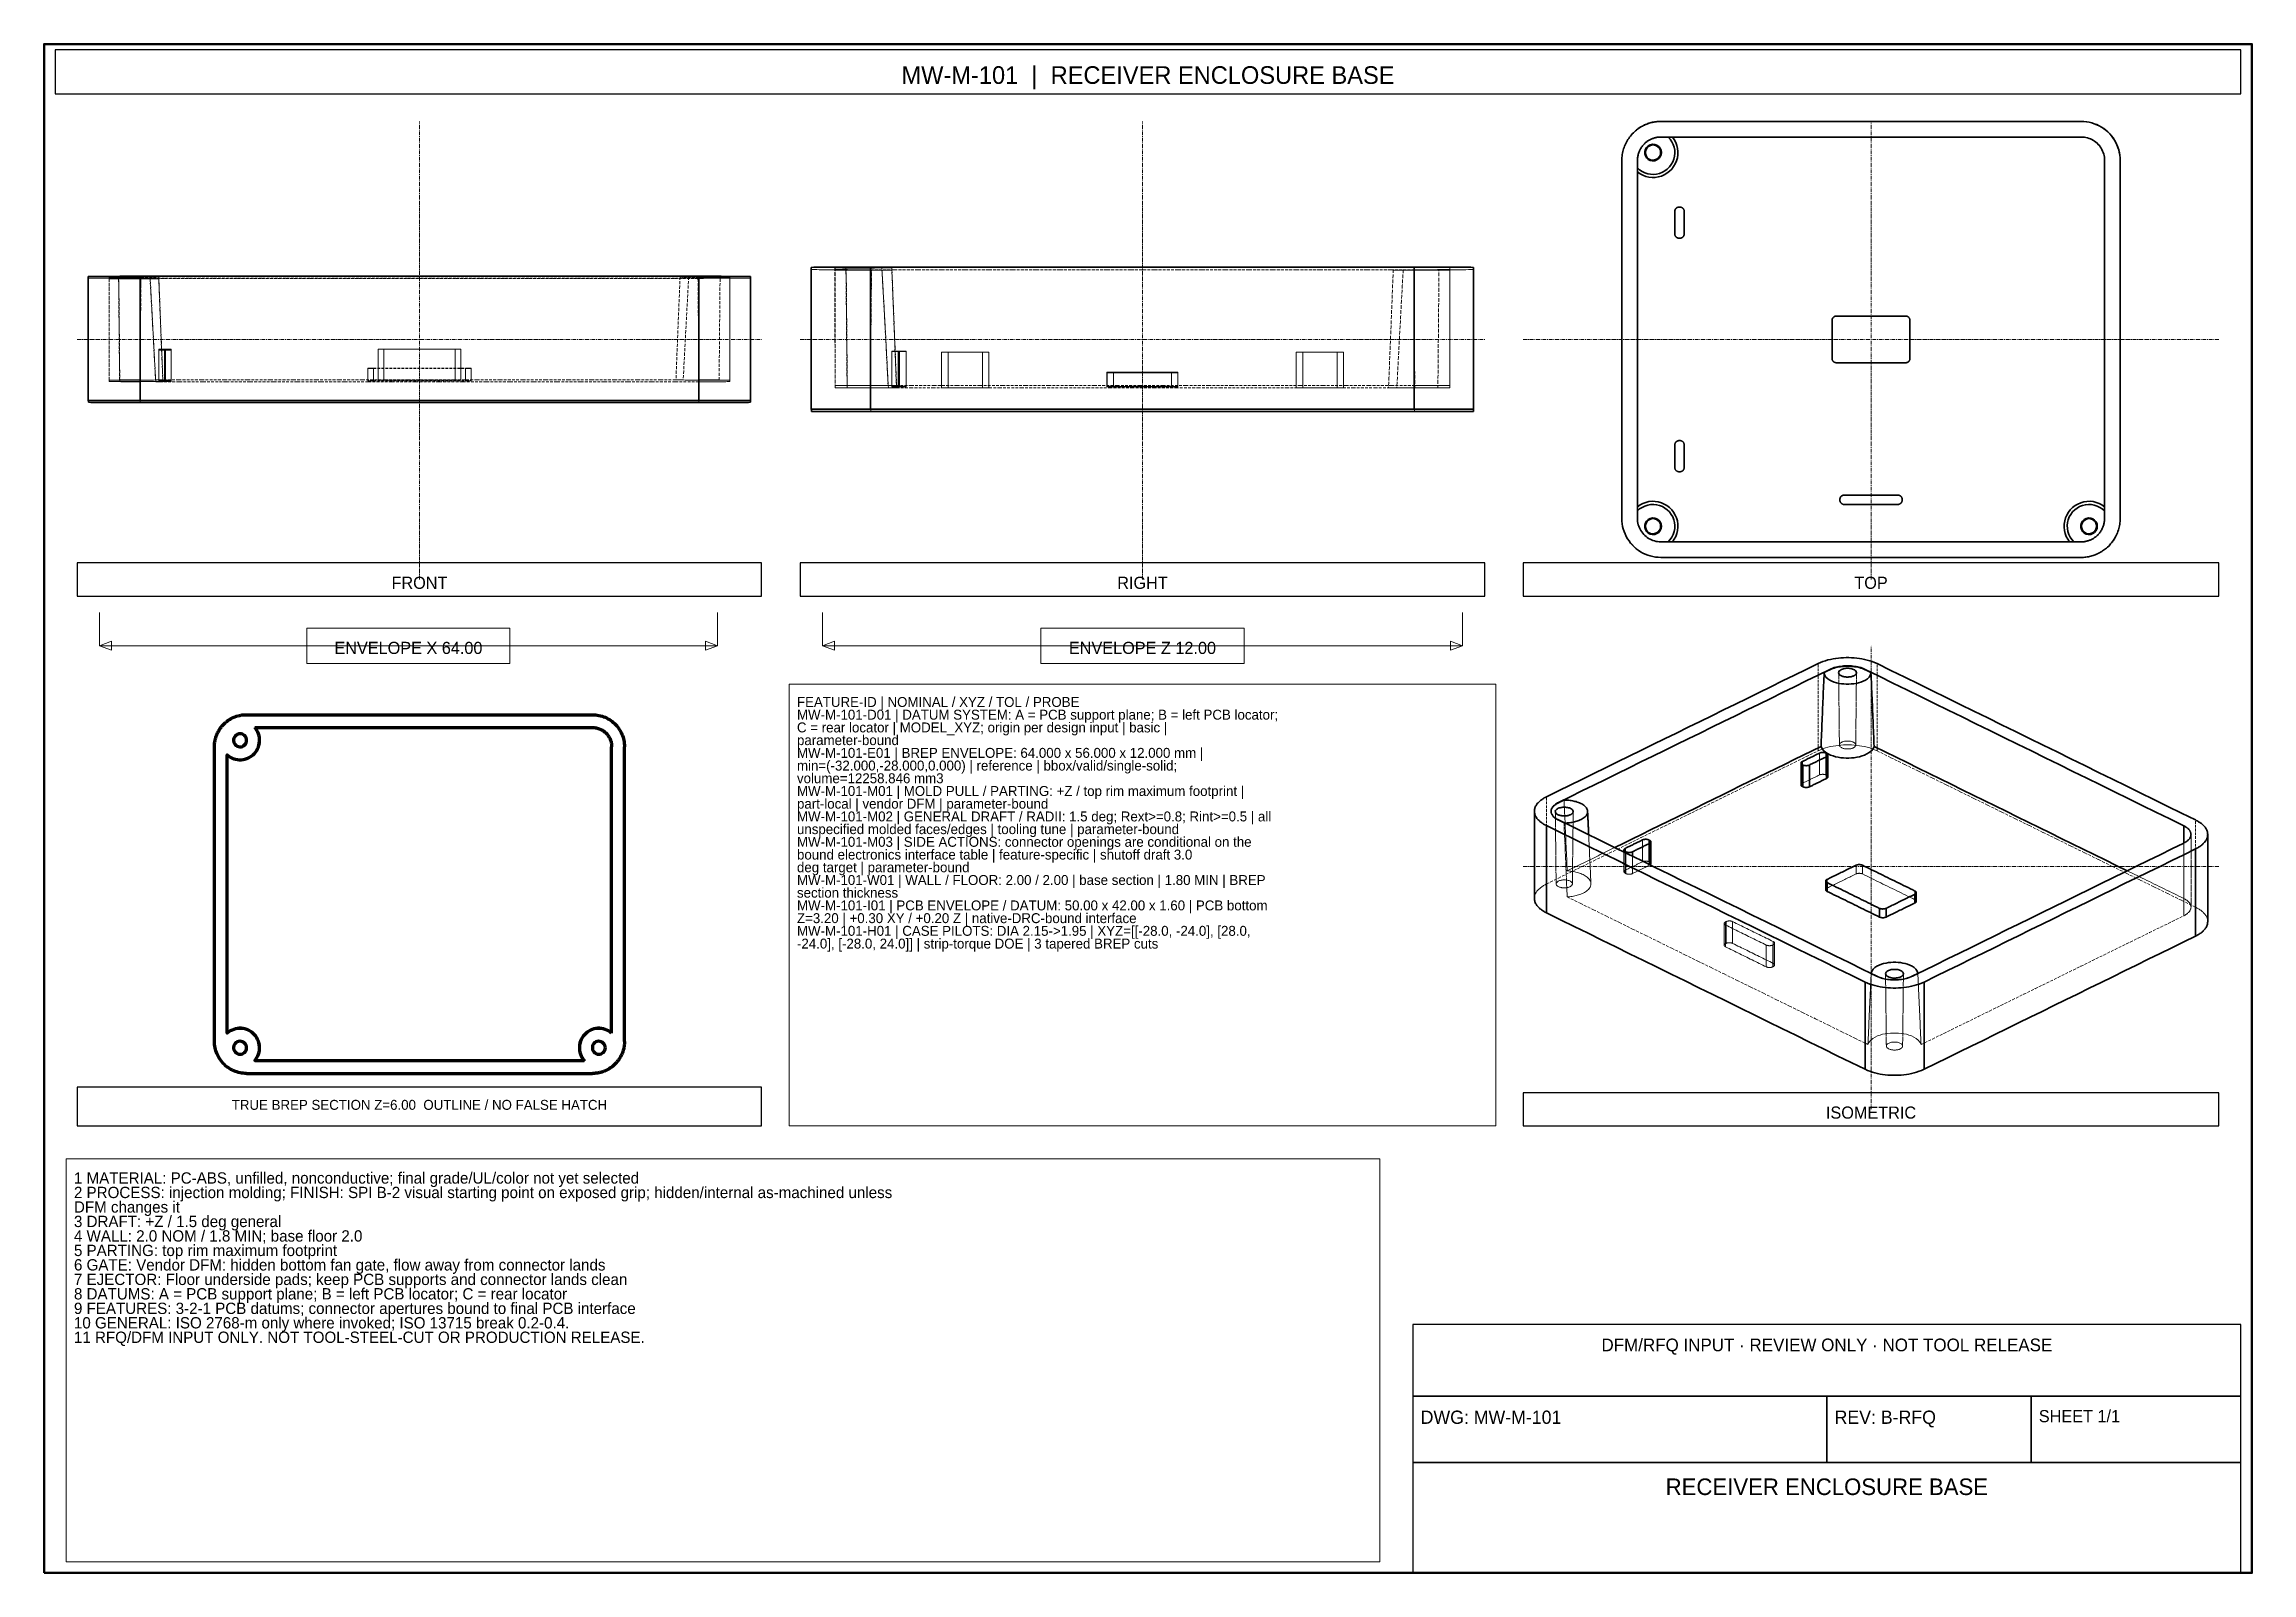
# Model space of a CAD drawing. Header units: millimetres. Extents: x 10 to 410, y 10 to 287.
import ezdxf
from ezdxf.enums import TextEntityAlignment as Align

# ---------------------------------------------------------------- set-up
doc = ezdxf.new("R2010")
doc.units = ezdxf.units.MM
doc.linetypes.add('CENTER', pattern=[1.15, 0.7, -0.15, 0.15, -0.15])
doc.linetypes.add('DASHED', pattern=[0.75, 0.5, -0.25])
for name, color, linetype, lineweight in [('BORDER', 7, 'CONTINUOUS', 50), ('CENTER', 4, 'CENTER', 13), ('DIMENSION', 2, 'CONTINUOUS', 18), ('HIDDEN', 8, 'DASHED', 18), ('NOTES', 7, 'CONTINUOUS', 18), ('SECTION', 1, 'CONTINUOUS', 70), ('TITLE_BLOCK', 7, 'CONTINUOUS', 25), ('VISIBLE', 7, 'CONTINUOUS', 35)]:
    doc.layers.add(name, color=color, linetype=linetype, lineweight=lineweight)

msp = doc.modelspace()

# ---------------------------------------------------------------- texts
at = {"layer": 'DIMENSION'}
for s, p in [('ENVELOPE X 64.00', (76, 177.6)), ('ENVELOPE Z 12.00', (209, 177.6))]:
    msp.add_text(s, height=2.2, dxfattribs=at).set_placement(p, align=Align.MIDDLE_CENTER)
at = {"layer": 'NOTES'}
for s, height, p in [('FEATURE-ID | NOMINAL / XYZ / TOL / PROBE', 1.8, (146.4, 167.8)), ('C = rear locator | MODEL_XYZ; origin per design input | basic |', 1.8, (146.4, 163.19)), ('MW-M-101-D01 | DATUM SYSTEM: A = PCB support plane; B = left PCB locator;', 1.8, (146.4, 165.5)), ('parameter-bound', 1.8, (146.4, 160.89)), ('min=(-32.000,-28.000,0.000) | reference | bbox/valid/single-solid;', 1.8, (146.4, 156.28)), ('MW-M-101-E01 | BREP ENVELOPE: 64.000 x 56.000 x 12.000 mm |', 1.8, (146.4, 158.58)), ('volume=12258.846 mm3', 1.8, (146.4, 153.98)), ('MW-M-101-M01 | MOLD PULL / PARTING: +Z / top rim maximum footprint |', 1.8, (146.4, 151.67)), ('part-local | vendor DFM | parameter-bound', 1.8, (146.4, 149.37)), ('MW-M-101-M02 | GENERAL DRAFT / RADII: 1.5 deg; Rext>=0.8; Rint>=0.5 | all', 1.8, (146.4, 147.06)), ('unspecified molded faces/edges | tooling tune | parameter-bound', 1.8, (146.4, 144.76)), ('bound electronics interface table | feature-specific | shutoff draft 3.0', 1.8, (146.4, 140.15)), ('MW-M-101-M03 | SIDE ACTIONS: connector openings are conditional on the', 1.8, (146.4, 142.46)), ('deg target | parameter-bound', 1.8, (146.4, 137.85)), ('MW-M-101-W01 | WALL / FLOOR: 2.00 / 2.00 | base section | 1.80 MIN | BREP', 1.8, (146.4, 135.54)), ('section thickness', 1.8, (146.4, 133.24)), ('Z=3.20 | +0.30 XY / +0.20 Z | native-DRC-bound interface', 1.8, (146.4, 128.63)), ('MW-M-101-I01 | PCB ENVELOPE / DATUM: 50.00 x 42.00 x 1.60 | PCB bottom', 1.8, (146.4, 130.94)), ('-24.0], [-28.0, 24.0]] | strip-torque DOE | 3 tapered BREP cuts', 1.8, (146.4, 124.02)), ('MW-M-101-H01 | CASE PILOTS: DIA 2.15->1.95 | XYZ=[[-28.0, -24.0], [28.0,', 1.8, (146.4, 126.33)), ('2 PROCESS: injection molding; FINISH: SPI B-2 visual starting point on exposed grip; hidden/internal as-machined unless', 2.05, (15.4, 78.93)), ('1 MATERIAL: PC-ABS, unfilled, nonconductive; final grade/UL/color not yet selected', 2.05, (15.4, 81.55)), ('DFM changes it', 2.05, (15.4, 76.3)), ('4 WALL: 2.0 NOM / 1.8 MIN; base floor 2.0', 2.05, (15.4, 71.05)), ('3 DRAFT: +Z / 1.5 deg general', 2.05, (15.4, 73.68)), ('5 PARTING: top rim maximum footprint', 2.05, (15.4, 68.43)), ('6 GATE: Vendor DFM: hidden bottom fan gate, flow away from connector lands', 2.05, (15.4, 65.81)), ('7 EJECTOR: Floor underside pads; keep PCB supports and connector lands clean', 2.05, (15.4, 63.18)), ('8 DATUMS: A = PCB support plane; B = left PCB locator; C = rear locator', 2.05, (15.4, 60.56)), ('9 FEATURES: 3-2-1 PCB datums; connector apertures bound to final PCB interface', 2.05, (15.4, 57.93)), ('10 GENERAL: ISO 2768-m only where invoked; ISO 13715 break 0.2-0.4.', 2.05, (15.4, 55.31)), ('11 RFQ/DFM INPUT ONLY. NOT TOOL-STEEL-CUT OR PRODUCTION RELEASE.', 2.05, (15.4, 52.69))]:
    msp.add_text(s, height=height, dxfattribs=at).set_placement(p, align=Align.MIDDLE_LEFT)
at = {"layer": 'TITLE_BLOCK'}
for s, height, p in [('MW-M-101  |  RECEIVER ENCLOSURE BASE', 3.2, (210, 281.4)), ('FRONT', 2.2, (78, 189.4)), ('RIGHT', 2.2, (209, 189.4)), ('TOP', 2.2, (341, 189.4)), ('TRUE BREP SECTION Z=6.00  OUTLINE / NO FALSE HATCH', 1.8, (78, 94.8)), ('ISOMETRIC', 2.2, (341, 93.4)), ('DFM/RFQ INPUT · REVIEW ONLY · NOT TOOL RELEASE', 2.3, (333, 51.3)), ('RECEIVER ENCLOSURE BASE', 3, (333, 25.6))]:
    msp.add_text(s, height=height, dxfattribs=at).set_placement(p, align=Align.MIDDLE_CENTER)
for s, height, p in [('DWG: MW-M-101', 2.4, (259.4, 38.2)), ('REV: B-RFQ', 2.4, (334.4, 38.2)), ('SHEET 1/1', 2.2, (371.4, 38.4))]:
    msp.add_text(s, height=height, dxfattribs=at).set_placement(p, align=Align.MIDDLE_LEFT)

# ---------------------------------------------------------------- linework, layer by layer
at = {"layer": 'BORDER'}
msp.add_lwpolyline([(10, 10), (410, 10), (410, 287), (10, 287)], close=True, dxfattribs=at)
at = {"layer": 'CENTER'}
for p, q in [((78, 190), (78, 273)), ((209, 190), (209, 273)), ((341, 190), (341, 273)), ((16, 233.5), (140, 233.5)), ((147, 233.5), (271, 233.5)), ((278, 233.5), (404, 233.5)), ((341, 94), (341, 178)), ((278, 138), (404, 138))]:
    msp.add_line(p, q, dxfattribs=at)
at = {"layer": 'DIMENSION'}
for p, q in [((20, 184), (20, 178)), ((132, 184), (132, 178)), ((151, 184), (151, 178)), ((267, 184), (267, 178)), ((20, 178), (132, 178)), ((151, 178), (267, 178))]:
    msp.add_line(p, q, dxfattribs=at)
for points in [[(57.6, 174.8), (94.4, 174.8), (94.4, 181.2), (57.6, 181.2)], [(190.6, 174.8), (227.4, 174.8), (227.4, 181.2), (190.6, 181.2)], [(20, 178), (22.2, 178.8), (22.2, 177.2)], [(132, 178), (129.8, 177.2), (129.8, 178.8)], [(151, 178), (153.2, 178.8), (153.2, 177.2)], [(267, 178), (264.8, 177.2), (264.8, 178.8)]]:
    msp.add_lwpolyline(points, close=True, dxfattribs=at)
at = {"layer": 'HIDDEN'}
for points in [[(298.33, 271.31), (298.14, 271.13), (297.94, 270.95), (297.76, 270.76), (297.58, 270.56), (297.41, 270.36), (297.25, 270.15), (297.1, 269.93), (296.95, 269.71), (296.82, 269.49), (296.69, 269.25), (296.57, 269.02), (296.46, 268.78), (296.36, 268.53), (296.26, 268.28), (296.18, 268.03), (296.11, 267.78), (296.04, 267.52), (295.99, 267.26), (295.94, 267), (295.91, 266.74), (295.88, 266.48), (295.87, 266.21), (295.86, 265.95)], [(300.16, 269.16), (300.26, 269.24), (300.36, 269.32), (300.47, 269.4), (300.58, 269.47), (300.69, 269.54), (300.8, 269.61), (300.91, 269.67), (301.03, 269.73), (301.14, 269.79), (301.26, 269.84), (301.38, 269.89), (301.51, 269.93), (301.63, 269.97), (301.75, 270.01), (301.88, 270.05), (302.01, 270.07), (302.13, 270.1), (302.26, 270.12), (302.39, 270.14), (302.52, 270.15), (302.65, 270.16), (302.78, 270.17), (302.91, 270.17)], [(300.16, 269.16), (300.16, 269.16), (300.16, 269.16), (300.16, 269.16), (300.16, 269.16), (300.16, 269.16), (300.16, 269.16), (300.16, 269.16), (300.16, 269.16), (300.16, 269.16), (300.16, 269.16), (300.16, 269.16), (300.16, 269.16), (300.16, 269.16), (300.16, 269.16), (300.16, 269.16), (300.16, 269.16), (300.16, 269.16), (300.16, 269.16), (300.16, 269.16), (300.16, 269.16), (300.16, 269.16), (300.16, 269.16), (300.16, 269.16)], [(300.16, 269.16), (300.16, 269.16), (300.16, 269.16), (300.16, 269.16), (300.16, 269.16), (300.16, 269.16), (300.16, 269.16), (300.16, 269.16), (300.16, 269.16), (300.16, 269.16), (300.16, 269.16), (300.16, 269.16), (300.16, 269.16), (300.16, 269.16), (300.16, 269.16), (300.16, 269.16), (300.16, 269.16), (300.16, 269.16), (300.16, 269.16), (300.16, 269.16), (300.16, 269.16), (300.16, 269.16), (300.16, 269.16), (300.16, 269.16)], [(302.91, 270.17), (302.97, 270.17), (303.03, 270.17), (303.09, 270.17), (303.15, 270.17), (303.2, 270.17), (303.26, 270.17), (303.32, 270.17), (303.38, 270.17), (303.44, 270.17), (303.5, 270.17), (303.56, 270.17), (303.62, 270.17), (303.68, 270.17), (303.73, 270.17), (303.79, 270.17), (303.85, 270.17), (303.91, 270.17), (303.97, 270.17), (304.03, 270.17), (304.09, 270.17), (304.15, 270.17), (304.2, 270.17), (304.26, 270.17)], [(302.91, 270.17), (302.91, 270.17), (302.91, 270.17), (302.91, 270.17), (302.91, 270.17), (302.91, 270.17), (302.91, 270.17), (302.91, 270.17), (302.91, 270.17), (302.91, 270.17), (302.91, 270.17), (302.91, 270.17), (302.91, 270.17), (302.91, 270.17), (302.91, 270.17), (302.91, 270.17), (302.91, 270.17), (302.91, 270.17), (302.91, 270.17), (302.91, 270.17), (302.91, 270.17), (302.91, 270.17), (302.91, 270.17), (302.91, 270.17)], [(305.03, 270.18), (304.99, 270.18), (304.96, 270.18), (304.93, 270.18), (304.89, 270.18), (304.86, 270.18), (304.83, 270.18), (304.79, 270.18), (304.76, 270.18), (304.73, 270.18), (304.69, 270.18), (304.66, 270.18), (304.63, 270.17), (304.59, 270.17), (304.56, 270.17), (304.53, 270.17), (304.5, 270.17), (304.46, 270.17), (304.43, 270.17), (304.4, 270.17), (304.36, 270.17), (304.33, 270.17), (304.3, 270.17), (304.26, 270.17)], [(304.26, 270.17), (304.26, 270.17), (304.26, 270.17), (304.26, 270.17), (304.26, 270.17), (304.26, 270.17), (304.26, 270.17), (304.26, 270.17), (304.26, 270.17), (304.26, 270.17), (304.26, 270.17), (304.26, 270.17), (304.26, 270.17), (304.26, 270.17), (304.26, 270.17), (304.26, 270.17), (304.26, 270.17), (304.26, 270.17), (304.26, 270.17), (304.26, 270.17), (304.26, 270.17), (304.26, 270.17), (304.26, 270.17), (304.26, 270.17)], [(305.03, 270.18), (305.03, 270.18), (305.03, 270.18), (305.03, 270.18), (305.03, 270.18), (305.03, 270.18), (305.03, 270.18), (305.03, 270.18), (305.03, 270.18), (305.03, 270.18), (305.03, 270.18), (305.03, 270.18), (305.03, 270.17), (305.03, 270.17), (305.03, 270.17), (305.03, 270.17), (305.03, 270.17), (305.03, 270.17), (305.03, 270.17), (305.03, 270.17), (305.03, 270.17), (305.03, 270.17), (305.03, 270.17), (305.03, 270.17)], [(305.03, 270.18), (308.25, 270.18), (311.47, 270.18), (314.69, 270.18), (317.91, 270.18), (321.13, 270.18), (324.35, 270.18), (327.57, 270.18), (330.79, 270.18), (334.01, 270.18), (337.23, 270.18), (340.45, 270.18), (343.67, 270.18), (346.89, 270.18), (350.11, 270.18), (353.33, 270.18), (356.55, 270.18), (359.77, 270.18), (362.99, 270.18), (366.21, 270.18), (369.43, 270.18), (372.65, 270.18), (375.87, 270.18), (379.09, 270.18)], [(379.09, 270.18), (379.09, 270.18), (379.09, 270.18), (379.09, 270.18), (379.09, 270.18), (379.09, 270.18), (379.09, 270.18), (379.09, 270.18), (379.09, 270.18), (379.09, 270.18), (379.09, 270.18), (379.09, 270.18), (379.09, 270.17), (379.09, 270.17), (379.08, 270.17), (379.08, 270.17), (379.08, 270.17), (379.08, 270.17), (379.08, 270.17), (379.08, 270.17), (379.08, 270.17), (379.08, 270.17), (379.08, 270.17), (379.08, 270.17)], [(383.32, 265.95), (383.31, 266.23), (383.28, 266.52), (383.23, 266.81), (383.16, 267.09), (383.08, 267.36), (382.97, 267.63), (382.85, 267.89), (382.7, 268.14), (382.55, 268.39), (382.37, 268.62), (382.18, 268.83), (381.98, 269.04), (381.76, 269.23), (381.53, 269.4), (381.29, 269.56), (381.04, 269.7), (380.77, 269.83), (380.51, 269.93), (380.23, 270.02), (379.95, 270.09), (379.66, 270.14), (379.38, 270.17), (379.09, 270.18)], [(295.86, 201.06), (295.86, 203.88), (295.86, 206.7), (295.86, 209.52), (295.86, 212.34), (295.86, 215.17), (295.86, 217.99), (295.86, 220.81), (295.86, 223.63), (295.86, 226.45), (295.86, 229.27), (295.86, 232.09), (295.86, 234.91), (295.86, 237.73), (295.86, 240.56), (295.86, 243.38), (295.86, 246.2), (295.86, 249.02), (295.86, 251.84), (295.86, 254.66), (295.86, 257.48), (295.86, 260.3), (295.86, 263.13), (295.86, 265.95)], [(295.86, 265.95), (295.86, 265.95), (295.86, 265.95), (295.86, 265.95), (295.86, 265.95), (295.86, 265.95), (295.86, 265.95), (295.86, 265.95), (295.86, 265.94), (295.86, 265.94), (295.86, 265.94), (295.86, 265.94), (295.86, 265.94), (295.86, 265.94), (295.86, 265.94), (295.86, 265.94), (295.86, 265.94), (295.86, 265.94), (295.86, 265.94), (295.86, 265.94), (295.86, 265.94), (295.86, 265.94), (295.86, 265.94), (295.86, 265.94)], [(383.32, 265.95), (383.32, 265.95), (383.32, 265.95), (383.32, 265.95), (383.32, 265.95), (383.32, 265.94), (383.32, 265.94), (383.32, 265.94), (383.32, 265.94), (383.32, 265.94), (383.32, 265.94), (383.32, 265.94), (383.32, 265.94), (383.32, 265.94), (383.32, 265.94), (383.32, 265.94), (383.32, 265.94), (383.32, 265.94), (383.32, 265.94), (383.32, 265.94), (383.32, 265.94), (383.31, 265.94), (383.31, 265.94), (383.31, 265.94)], [(383.32, 203.17), (383.32, 205.9), (383.32, 208.63), (383.32, 211.36), (383.32, 214.09), (383.32, 216.82), (383.32, 219.54), (383.32, 222.27), (383.32, 225), (383.32, 227.73), (383.32, 230.46), (383.32, 233.19), (383.32, 235.92), (383.32, 238.65), (383.32, 241.38), (383.32, 244.11), (383.32, 246.84), (383.32, 249.57), (383.32, 252.3), (383.32, 255.03), (383.32, 257.76), (383.32, 260.49), (383.32, 263.22), (383.32, 265.95)], [(305.46, 256.71), (305.46, 256.71), (305.46, 256.71), (305.45, 256.71), (305.45, 256.71), (305.45, 256.71), (305.45, 256.71), (305.45, 256.71), (305.45, 256.71), (305.45, 256.71), (305.45, 256.71), (305.45, 256.71), (305.45, 256.71), (305.45, 256.71), (305.45, 256.71), (305.45, 256.71), (305.45, 256.7), (305.45, 256.7), (305.45, 256.7), (305.45, 256.7), (305.45, 256.7), (305.45, 256.7), (305.45, 256.7), (305.45, 256.7)], [(305.46, 256.71), (305.46, 256.74), (305.46, 256.76), (305.46, 256.79), (305.46, 256.82), (305.47, 256.85), (305.47, 256.88), (305.48, 256.91), (305.49, 256.94), (305.5, 256.96), (305.51, 256.99), (305.52, 257.02), (305.53, 257.04), (305.55, 257.07), (305.56, 257.1), (305.58, 257.12), (305.59, 257.14), (305.61, 257.17), (305.63, 257.19), (305.64, 257.21), (305.66, 257.24), (305.68, 257.26), (305.71, 257.28), (305.73, 257.3)], [(305.46, 252.62), (305.46, 252.79), (305.46, 252.97), (305.46, 253.15), (305.46, 253.33), (305.46, 253.51), (305.46, 253.68), (305.46, 253.86), (305.46, 254.04), (305.46, 254.22), (305.46, 254.39), (305.46, 254.57), (305.46, 254.75), (305.46, 254.93), (305.46, 255.11), (305.46, 255.28), (305.46, 255.46), (305.46, 255.64), (305.46, 255.82), (305.46, 256), (305.46, 256.17), (305.46, 256.35), (305.46, 256.53), (305.46, 256.71)], [(305.46, 252.62), (305.46, 252.62), (305.46, 252.62), (305.45, 252.62), (305.45, 252.62), (305.45, 252.62), (305.45, 252.62), (305.45, 252.62), (305.45, 252.61), (305.45, 252.61), (305.45, 252.61), (305.45, 252.61), (305.45, 252.61), (305.45, 252.61), (305.45, 252.61), (305.45, 252.61), (305.45, 252.61), (305.45, 252.61), (305.45, 252.61), (305.45, 252.61), (305.45, 252.61), (305.45, 252.61), (305.45, 252.61), (305.45, 252.61)], [(305.46, 252.62), (305.46, 252.56), (305.46, 252.51), (305.47, 252.46), (305.48, 252.41), (305.5, 252.36), (305.52, 252.31), (305.54, 252.26), (305.57, 252.21), (305.6, 252.17), (305.63, 252.13), (305.66, 252.09), (305.7, 252.05), (305.74, 252.01), (305.78, 251.98), (305.83, 251.95), (305.87, 251.93), (305.92, 251.9), (305.97, 251.88), (306.02, 251.87), (306.07, 251.86), (306.13, 251.85), (306.18, 251.84), (306.23, 251.84)], [(306.37, 251.84), (306.4, 251.84), (306.42, 251.84), (306.44, 251.84), (306.47, 251.85), (306.49, 251.85), (306.51, 251.85), (306.54, 251.86), (306.56, 251.86), (306.58, 251.87), (306.61, 251.88), (306.63, 251.88), (306.65, 251.89), (306.67, 251.9), (306.7, 251.91), (306.72, 251.92), (306.74, 251.93), (306.76, 251.94), (306.78, 251.96), (306.8, 251.97), (306.82, 251.98), (306.84, 252), (306.86, 252.01), (306.88, 252.03)], [(306.23, 251.84), (306.24, 251.84), (306.24, 251.84), (306.25, 251.84), (306.26, 251.84), (306.26, 251.84), (306.27, 251.84), (306.27, 251.84), (306.28, 251.84), (306.29, 251.84), (306.29, 251.84), (306.3, 251.84), (306.3, 251.84), (306.31, 251.84), (306.32, 251.84), (306.32, 251.84), (306.33, 251.84), (306.34, 251.84), (306.34, 251.84), (306.35, 251.84), (306.35, 251.84), (306.36, 251.84), (306.37, 251.84), (306.37, 251.84)], [(306.23, 251.84), (306.23, 251.84), (306.23, 251.84), (306.23, 251.84), (306.23, 251.84), (306.23, 251.84), (306.23, 251.84), (306.23, 251.84), (306.23, 251.84), (306.23, 251.84), (306.23, 251.84), (306.23, 251.84), (306.23, 251.84), (306.23, 251.84), (306.23, 251.84), (306.23, 251.84), (306.23, 251.84), (306.23, 251.84), (306.23, 251.84), (306.23, 251.84), (306.23, 251.84), (306.23, 251.84), (306.23, 251.84), (306.23, 251.84)], [(306.37, 251.84), (306.37, 251.84), (306.37, 251.84), (306.37, 251.84), (306.37, 251.84), (306.37, 251.84), (306.37, 251.84), (306.37, 251.84), (306.37, 251.84), (306.37, 251.84), (306.37, 251.84), (306.37, 251.84), (306.37, 251.84), (306.37, 251.84), (306.37, 251.84), (306.37, 251.84), (306.37, 251.84), (306.37, 251.84), (306.37, 251.84), (306.37, 251.84), (306.37, 251.84), (306.37, 251.84), (306.37, 251.84), (306.37, 251.84)], [(18, 244.9), (18, 244.88), (18, 244.87), (18, 244.86), (18.01, 244.84), (18.01, 244.83), (18.01, 244.82), (18.01, 244.8), (18.01, 244.79), (18.01, 244.78), (18.02, 244.77), (18.02, 244.75), (18.02, 244.74), (18.02, 244.73), (18.02, 244.71), (18.02, 244.7), (18.03, 244.69), (18.03, 244.67), (18.03, 244.66), (18.03, 244.65), (18.03, 244.64), (18.03, 244.62), (18.04, 244.61), (18.04, 244.6)], [(27.41, 244.56), (27.01, 244.56), (26.6, 244.56), (26.19, 244.56), (25.78, 244.57), (25.37, 244.57), (24.97, 244.57), (24.56, 244.57), (24.15, 244.57), (23.74, 244.57), (23.34, 244.57), (22.93, 244.57), (22.52, 244.57), (22.11, 244.57), (21.71, 244.57), (21.3, 244.57), (20.89, 244.57), (20.48, 244.58), (20.08, 244.58), (19.67, 244.58), (19.26, 244.58), (18.85, 244.58), (18.44, 244.59), (18.04, 244.6)], [(18.04, 222.1), (18.04, 223.08), (18.04, 224.06), (18.04, 225.04), (18.04, 226.02), (18.04, 226.99), (18.04, 227.97), (18.04, 228.95), (18.04, 229.93), (18.04, 230.91), (18.04, 231.88), (18.04, 232.86), (18.04, 233.84), (18.04, 234.82), (18.04, 235.8), (18.04, 236.77), (18.04, 237.75), (18.04, 238.73), (18.04, 239.71), (18.04, 240.69), (18.04, 241.66), (18.04, 242.64), (18.04, 243.62), (18.04, 244.6)], [(27.37, 244.91), (27.13, 244.91), (26.88, 244.91), (26.64, 244.91), (26.39, 244.91), (26.15, 244.91), (25.9, 244.91), (25.66, 244.91), (25.41, 244.91), (25.17, 244.91), (24.93, 244.91), (24.68, 244.91), (24.44, 244.91), (24.19, 244.91), (23.95, 244.91), (23.7, 244.91), (23.46, 244.91), (23.22, 244.91), (22.97, 244.91), (22.73, 244.91), (22.48, 244.91), (22.24, 244.9), (21.99, 244.9), (21.75, 244.9)], [(21.79, 244.6), (21.78, 244.61), (21.78, 244.62), (21.78, 244.64), (21.78, 244.65), (21.78, 244.66), (21.78, 244.67), (21.77, 244.69), (21.77, 244.7), (21.77, 244.71), (21.77, 244.73), (21.77, 244.74), (21.77, 244.75), (21.76, 244.77), (21.76, 244.78), (21.76, 244.79), (21.76, 244.8), (21.76, 244.82), (21.76, 244.83), (21.76, 244.84), (21.75, 244.86), (21.75, 244.87), (21.75, 244.88), (21.75, 244.9)], [(21.75, 244.9), (21.75, 244.9), (21.75, 244.9), (21.75, 244.9), (21.75, 244.9), (21.75, 244.9), (21.75, 244.9), (21.75, 244.9), (21.75, 244.9), (21.75, 244.9), (21.75, 244.9), (21.75, 244.9), (21.75, 244.9), (21.75, 244.9), (21.75, 244.9), (21.75, 244.9), (21.75, 244.9), (21.75, 244.9), (21.75, 244.9), (21.75, 244.9), (21.75, 244.9), (21.75, 244.9), (21.75, 244.9), (21.75, 244.9)], [(21.75, 244.9), (21.75, 244.89), (21.75, 244.89), (21.75, 244.88), (21.75, 244.88), (21.75, 244.88), (21.75, 244.87), (21.75, 244.87), (21.75, 244.86), (21.75, 244.86), (21.75, 244.85), (21.75, 244.85), (21.75, 244.85), (21.75, 244.84), (21.75, 244.84), (21.75, 244.83), (21.75, 244.83), (21.75, 244.83), (21.75, 244.82), (21.75, 244.82), (21.75, 244.81), (21.75, 244.81), (21.75, 244.81), (21.75, 244.8)], [(21.75, 244.8), (21.75, 244.81), (21.75, 244.81), (21.75, 244.81), (21.75, 244.82), (21.75, 244.82), (21.75, 244.83), (21.75, 244.83), (21.75, 244.83), (21.75, 244.84), (21.75, 244.84), (21.75, 244.85), (21.75, 244.85), (21.75, 244.85), (21.75, 244.86), (21.75, 244.86), (21.75, 244.87), (21.75, 244.87), (21.75, 244.88), (21.75, 244.88), (21.75, 244.88), (21.75, 244.89), (21.75, 244.89), (21.75, 244.9)], [(27.37, 244.82), (27.13, 244.82), (26.88, 244.82), (26.64, 244.82), (26.39, 244.82), (26.15, 244.82), (25.9, 244.82), (25.66, 244.82), (25.41, 244.82), (25.17, 244.82), (24.93, 244.82), (24.68, 244.82), (24.44, 244.82), (24.19, 244.82), (23.95, 244.82), (23.7, 244.82), (23.46, 244.82), (23.22, 244.81), (22.97, 244.81), (22.73, 244.81), (22.48, 244.81), (22.24, 244.81), (21.99, 244.81), (21.75, 244.8)], [(30.75, 244.81), (30.35, 244.8), (29.96, 244.8), (29.57, 244.8), (29.18, 244.8), (28.79, 244.79), (28.4, 244.79), (28.01, 244.79), (27.62, 244.79), (27.23, 244.79), (26.83, 244.79), (26.44, 244.79), (26.05, 244.79), (25.66, 244.79), (25.27, 244.79), (24.88, 244.79), (24.49, 244.79), (24.1, 244.79), (23.71, 244.79), (23.31, 244.79), (22.92, 244.79), (22.53, 244.79), (22.14, 244.79), (21.75, 244.8)], [(21.75, 244.8), (21.75, 244.8), (21.75, 244.8), (21.75, 244.8), (21.75, 244.8), (21.75, 244.8), (21.75, 244.8), (21.75, 244.8), (21.75, 244.8), (21.75, 244.8), (21.75, 244.8), (21.75, 244.8), (21.75, 244.8), (21.75, 244.8), (21.75, 244.8), (21.75, 244.8), (21.75, 244.8), (21.75, 244.8), (21.75, 244.8), (21.75, 244.8), (21.75, 244.8), (21.75, 244.8), (21.75, 244.8), (21.75, 244.8)], [(21.75, 226.14), (21.75, 226.95), (21.75, 227.76), (21.75, 228.57), (21.75, 229.39), (21.75, 230.2), (21.75, 231.01), (21.75, 231.82), (21.75, 232.63), (21.75, 233.44), (21.75, 234.25), (21.75, 235.06), (21.75, 235.87), (21.75, 236.69), (21.75, 237.5), (21.75, 238.31), (21.75, 239.12), (21.75, 239.93), (21.75, 240.74), (21.75, 241.55), (21.75, 242.36), (21.75, 243.17), (21.75, 243.98), (21.75, 244.8)], [(21.75, 244.8), (21.75, 244.8), (21.75, 244.8), (21.75, 244.8), (21.75, 244.8), (21.75, 244.8), (21.75, 244.8), (21.75, 244.8), (21.75, 244.8), (21.75, 244.8), (21.75, 244.8), (21.75, 244.8), (21.75, 244.8), (21.75, 244.8), (21.75, 244.8), (21.75, 244.8), (21.75, 244.8), (21.75, 244.8), (21.75, 244.8), (21.75, 244.8), (21.75, 244.8), (21.75, 244.8), (21.75, 244.8), (21.75, 244.8)], [(21.78, 244.51), (21.78, 243.7), (21.78, 242.89), (21.78, 242.08), (21.78, 241.27), (21.78, 240.46), (21.78, 239.65), (21.78, 238.83), (21.78, 238.02), (21.78, 237.21), (21.78, 236.4), (21.78, 235.59), (21.78, 234.78), (21.78, 233.97), (21.78, 233.16), (21.78, 232.35), (21.78, 231.54), (21.78, 230.73), (21.78, 229.92), (21.78, 229.11), (21.78, 228.29), (21.78, 227.48), (21.78, 226.67), (21.78, 225.86)], [(21.79, 244.6), (22.03, 244.59), (22.27, 244.59), (22.52, 244.59), (22.76, 244.59), (23.01, 244.58), (23.25, 244.58), (23.5, 244.58), (23.74, 244.58), (23.99, 244.58), (24.23, 244.58), (24.48, 244.58), (24.72, 244.58), (24.97, 244.58), (25.21, 244.58), (25.45, 244.58), (25.7, 244.58), (25.94, 244.58), (26.19, 244.58), (26.43, 244.58), (26.68, 244.58), (26.92, 244.58), (27.17, 244.58), (27.41, 244.58)], [(21.79, 244.5), (21.79, 244.51), (21.79, 244.51), (21.79, 244.52), (21.79, 244.52), (21.79, 244.52), (21.79, 244.53), (21.79, 244.53), (21.79, 244.54), (21.79, 244.54), (21.79, 244.54), (21.79, 244.55), (21.79, 244.55), (21.79, 244.56), (21.79, 244.56), (21.79, 244.56), (21.79, 244.57), (21.79, 244.57), (21.79, 244.58), (21.79, 244.58), (21.79, 244.58), (21.79, 244.59), (21.79, 244.59), (21.79, 244.6)], [(30.78, 244.5), (30.39, 244.5), (30, 244.51), (29.61, 244.51), (29.22, 244.51), (28.83, 244.51), (28.44, 244.51), (28.05, 244.51), (27.65, 244.51), (27.26, 244.51), (26.87, 244.51), (26.48, 244.51), (26.09, 244.51), (25.7, 244.51), (25.31, 244.51), (24.92, 244.51), (24.52, 244.51), (24.13, 244.51), (23.74, 244.51), (23.35, 244.51), (22.96, 244.51), (22.57, 244.51), (22.18, 244.51), (21.78, 244.51)], [(21.78, 244.51), (21.78, 244.51), (21.78, 244.51), (21.79, 244.51), (21.79, 244.51), (21.79, 244.51), (21.79, 244.51), (21.79, 244.51), (21.79, 244.51), (21.79, 244.51), (21.79, 244.51), (21.79, 244.51), (21.79, 244.51), (21.79, 244.51), (21.79, 244.51), (21.79, 244.51), (21.79, 244.51), (21.79, 244.5), (21.79, 244.5), (21.79, 244.5), (21.79, 244.5), (21.79, 244.5), (21.79, 244.5), (21.79, 244.5)], [(21.79, 244.5), (22.03, 244.5), (22.27, 244.5), (22.52, 244.49), (22.76, 244.49), (23.01, 244.49), (23.25, 244.49), (23.5, 244.49), (23.74, 244.49), (23.99, 244.49), (24.23, 244.49), (24.48, 244.49), (24.72, 244.49), (24.97, 244.49), (25.21, 244.49), (25.45, 244.49), (25.7, 244.48), (25.94, 244.48), (26.19, 244.48), (26.43, 244.48), (26.68, 244.48), (26.92, 244.48), (27.17, 244.48), (27.41, 244.48)], [(23.49, 244.81), (23.67, 244.81), (23.84, 244.81), (24.01, 244.81), (24.19, 244.81), (24.36, 244.81), (24.54, 244.81), (24.71, 244.81), (24.89, 244.81), (25.06, 244.82), (25.24, 244.82), (25.41, 244.82), (25.58, 244.82), (25.76, 244.82), (25.93, 244.82), (26.11, 244.81), (26.28, 244.81), (26.46, 244.81), (26.63, 244.81), (26.8, 244.81), (26.98, 244.81), (27.15, 244.81), (27.33, 244.81), (27.5, 244.81)], [(27.5, 244.81), (27.33, 244.81), (27.15, 244.8), (26.98, 244.8), (26.8, 244.8), (26.63, 244.8), (26.46, 244.8), (26.28, 244.8), (26.11, 244.8), (25.93, 244.8), (25.76, 244.8), (25.58, 244.8), (25.41, 244.8), (25.24, 244.8), (25.06, 244.8), (24.89, 244.8), (24.71, 244.8), (24.54, 244.8), (24.36, 244.8), (24.19, 244.8), (24.01, 244.8), (23.84, 244.8), (23.67, 244.81), (23.49, 244.81)], [(23.67, 226.16), (23.66, 226.97), (23.65, 227.78), (23.65, 228.59), (23.64, 229.4), (23.63, 230.21), (23.62, 231.02), (23.62, 231.83), (23.61, 232.65), (23.6, 233.46), (23.59, 234.27), (23.58, 235.08), (23.58, 235.89), (23.57, 236.7), (23.56, 237.51), (23.55, 238.32), (23.55, 239.13), (23.54, 239.94), (23.53, 240.75), (23.52, 241.56), (23.51, 242.38), (23.51, 243.19), (23.5, 244), (23.49, 244.81)], [(27.54, 244.5), (27.37, 244.49), (27.19, 244.49), (27.02, 244.49), (26.84, 244.49), (26.67, 244.49), (26.49, 244.49), (26.32, 244.49), (26.15, 244.49), (25.97, 244.49), (25.8, 244.49), (25.62, 244.49), (25.45, 244.49), (25.27, 244.49), (25.1, 244.49), (24.93, 244.49), (24.75, 244.49), (24.58, 244.49), (24.4, 244.49), (24.23, 244.49), (24.05, 244.49), (23.88, 244.49), (23.7, 244.49), (23.53, 244.5)], [(23.53, 244.5), (23.7, 244.5), (23.88, 244.5), (24.05, 244.5), (24.23, 244.5), (24.4, 244.5), (24.58, 244.5), (24.75, 244.5), (24.93, 244.5), (25.1, 244.5), (25.27, 244.5), (25.45, 244.5), (25.62, 244.5), (25.8, 244.5), (25.97, 244.5), (26.15, 244.5), (26.32, 244.5), (26.49, 244.5), (26.67, 244.5), (26.84, 244.5), (27.02, 244.5), (27.19, 244.5), (27.37, 244.5), (27.54, 244.5)], [(23.71, 225.85), (23.7, 226.66), (23.69, 227.47), (23.68, 228.28), (23.68, 229.09), (23.67, 229.9), (23.66, 230.71), (23.65, 231.52), (23.65, 232.33), (23.64, 233.14), (23.63, 233.96), (23.62, 234.77), (23.62, 235.58), (23.61, 236.39), (23.6, 237.2), (23.59, 238.01), (23.58, 238.82), (23.58, 239.63), (23.57, 240.44), (23.56, 241.25), (23.55, 242.06), (23.55, 242.88), (23.54, 243.69), (23.53, 244.5)], [(27.32, 226.16), (27.33, 226.97), (27.34, 227.78), (27.35, 228.59), (27.36, 229.4), (27.36, 230.21), (27.37, 231.02), (27.38, 231.83), (27.39, 232.65), (27.39, 233.46), (27.4, 234.27), (27.41, 235.08), (27.42, 235.89), (27.42, 236.7), (27.43, 237.51), (27.44, 238.32), (27.45, 239.13), (27.46, 239.94), (27.46, 240.75), (27.47, 241.56), (27.48, 242.38), (27.49, 243.19), (27.49, 244), (27.5, 244.81)], [(27.36, 225.85), (27.37, 226.66), (27.38, 227.47), (27.39, 228.28), (27.39, 229.09), (27.4, 229.9), (27.41, 230.71), (27.42, 231.52), (27.42, 232.33), (27.43, 233.14), (27.44, 233.96), (27.45, 234.77), (27.46, 235.58), (27.46, 236.39), (27.47, 237.2), (27.48, 238.01), (27.49, 238.82), (27.49, 239.63), (27.5, 240.44), (27.51, 241.25), (27.52, 242.06), (27.53, 242.88), (27.53, 243.69), (27.54, 244.5)], [(128.59, 244.91), (124.19, 244.91), (119.79, 244.91), (115.39, 244.91), (110.99, 244.91), (106.58, 244.91), (102.18, 244.91), (97.78, 244.91), (93.38, 244.91), (88.98, 244.91), (84.58, 244.91), (80.18, 244.91), (75.78, 244.91), (71.38, 244.91), (66.98, 244.91), (62.58, 244.91), (58.18, 244.91), (53.77, 244.91), (49.37, 244.91), (44.97, 244.91), (40.57, 244.91), (36.17, 244.91), (31.77, 244.91), (27.37, 244.91)], [(27.37, 244.82), (27.37, 244.83), (27.37, 244.83), (27.37, 244.83), (27.37, 244.84), (27.37, 244.84), (27.37, 244.85), (27.37, 244.85), (27.37, 244.85), (27.37, 244.86), (27.37, 244.86), (27.37, 244.87), (27.37, 244.87), (27.37, 244.87), (27.37, 244.88), (27.37, 244.88), (27.37, 244.89), (27.37, 244.89), (27.37, 244.89), (27.37, 244.9), (27.37, 244.9), (27.37, 244.91), (27.37, 244.91), (27.37, 244.91)], [(27.37, 244.82), (27.45, 244.82), (27.53, 244.82), (27.6, 244.82), (27.68, 244.82), (27.76, 244.82), (27.84, 244.82), (27.92, 244.82), (28, 244.82), (28.07, 244.82), (28.15, 244.82), (28.23, 244.82), (28.31, 244.82), (28.39, 244.82), (28.46, 244.82), (28.54, 244.82), (28.62, 244.82), (28.7, 244.82), (28.78, 244.82), (28.86, 244.82), (28.93, 244.82), (29.01, 244.82), (29.09, 244.82), (29.17, 244.82)], [(128.63, 244.58), (124.23, 244.58), (119.83, 244.58), (115.43, 244.58), (111.03, 244.58), (106.63, 244.58), (102.23, 244.58), (97.82, 244.58), (93.42, 244.58), (89.02, 244.58), (84.62, 244.58), (80.22, 244.58), (75.82, 244.58), (71.42, 244.58), (67.02, 244.58), (62.62, 244.58), (58.22, 244.58), (53.82, 244.58), (49.42, 244.58), (45.01, 244.58), (40.61, 244.58), (36.21, 244.58), (31.81, 244.58), (27.41, 244.58)], [(27.41, 244.48), (27.41, 244.49), (27.41, 244.49), (27.41, 244.5), (27.41, 244.5), (27.41, 244.5), (27.41, 244.51), (27.41, 244.51), (27.41, 244.52), (27.41, 244.52), (27.41, 244.52), (27.41, 244.53), (27.41, 244.53), (27.41, 244.54), (27.41, 244.54), (27.41, 244.55), (27.41, 244.55), (27.41, 244.55), (27.41, 244.56), (27.41, 244.56), (27.41, 244.57), (27.41, 244.57), (27.41, 244.57), (27.41, 244.58)], [(27.41, 244.56), (31.81, 244.56), (36.21, 244.56), (40.62, 244.56), (45.02, 244.56), (49.42, 244.56), (53.82, 244.56), (58.22, 244.56), (62.62, 244.56), (67.02, 244.56), (71.42, 244.56), (75.82, 244.56), (80.22, 244.56), (84.62, 244.56), (89.02, 244.56), (93.43, 244.56), (97.83, 244.56), (102.23, 244.56), (106.63, 244.56), (111.03, 244.56), (115.43, 244.56), (119.83, 244.56), (124.23, 244.56), (128.63, 244.56)], [(27.41, 222.07), (27.41, 223.05), (27.41, 224.03), (27.41, 225.01), (27.41, 225.98), (27.41, 226.96), (27.41, 227.94), (27.41, 228.92), (27.41, 229.9), (27.41, 230.87), (27.41, 231.85), (27.41, 232.83), (27.41, 233.81), (27.41, 234.79), (27.41, 235.76), (27.41, 236.74), (27.41, 237.72), (27.41, 238.7), (27.41, 239.67), (27.41, 240.65), (27.41, 241.63), (27.41, 242.61), (27.41, 243.59), (27.41, 244.56)], [(27.41, 244.48), (27.49, 244.48), (27.57, 244.48), (27.65, 244.48), (27.72, 244.48), (27.8, 244.48), (27.88, 244.48), (27.96, 244.48), (28.04, 244.48), (28.12, 244.48), (28.19, 244.48), (28.27, 244.48), (28.35, 244.48), (28.43, 244.48), (28.51, 244.48), (28.58, 244.48), (28.66, 244.48), (28.74, 244.48), (28.82, 244.48), (28.9, 244.48), (28.98, 244.48), (29.05, 244.48), (29.13, 244.48), (29.21, 244.48)], [(27.5, 244.81), (27.5, 244.81), (27.5, 244.81), (27.5, 244.81), (27.5, 244.81), (27.5, 244.81), (27.5, 244.81), (27.5, 244.81), (27.5, 244.81), (27.5, 244.81), (27.5, 244.81), (27.5, 244.81), (27.5, 244.81), (27.5, 244.81), (27.5, 244.81), (27.5, 244.81), (27.5, 244.81), (27.5, 244.81), (27.5, 244.81), (27.5, 244.81), (27.5, 244.81), (27.5, 244.81), (27.5, 244.81), (27.5, 244.81)], [(27.54, 244.5), (27.54, 244.5), (27.54, 244.5), (27.54, 244.5), (27.54, 244.5), (27.54, 244.5), (27.54, 244.5), (27.54, 244.5), (27.54, 244.5), (27.54, 244.5), (27.54, 244.5), (27.54, 244.5), (27.54, 244.5), (27.54, 244.5), (27.54, 244.5), (27.54, 244.5), (27.54, 244.5), (27.54, 244.5), (27.54, 244.5), (27.54, 244.5), (27.54, 244.5), (27.54, 244.5), (27.54, 244.5), (27.54, 244.5)], [(29.17, 244.82), (29.24, 244.82), (29.31, 244.82), (29.37, 244.82), (29.44, 244.82), (29.51, 244.82), (29.58, 244.82), (29.65, 244.82), (29.72, 244.82), (29.79, 244.82), (29.85, 244.82), (29.92, 244.82), (29.99, 244.82), (30.06, 244.82), (30.13, 244.82), (30.2, 244.82), (30.27, 244.82), (30.33, 244.82), (30.4, 244.81), (30.47, 244.81), (30.54, 244.81), (30.61, 244.81), (30.68, 244.81), (30.75, 244.81)], [(30.17, 226.17), (30.13, 226.98), (30.09, 227.79), (30.05, 228.6), (30.01, 229.41), (29.96, 230.23), (29.92, 231.04), (29.88, 231.85), (29.84, 232.66), (29.79, 233.47), (29.75, 234.28), (29.71, 235.09), (29.66, 235.9), (29.62, 236.71), (29.57, 237.52), (29.53, 238.34), (29.49, 239.15), (29.44, 239.96), (29.4, 240.77), (29.35, 241.58), (29.31, 242.39), (29.26, 243.2), (29.21, 244.01), (29.17, 244.82)], [(29.21, 244.48), (29.28, 244.48), (29.35, 244.48), (29.42, 244.48), (29.48, 244.48), (29.55, 244.49), (29.62, 244.49), (29.69, 244.49), (29.76, 244.49), (29.83, 244.49), (29.89, 244.49), (29.96, 244.49), (30.03, 244.49), (30.1, 244.49), (30.17, 244.49), (30.24, 244.49), (30.31, 244.49), (30.37, 244.49), (30.44, 244.49), (30.51, 244.49), (30.58, 244.49), (30.65, 244.49), (30.72, 244.49), (30.78, 244.5)], [(30.21, 225.83), (30.17, 226.64), (30.13, 227.46), (30.09, 228.27), (30.05, 229.08), (30, 229.89), (29.96, 230.7), (29.92, 231.51), (29.88, 232.32), (29.83, 233.13), (29.79, 233.94), (29.75, 234.75), (29.7, 235.56), (29.66, 236.38), (29.62, 237.19), (29.57, 238), (29.53, 238.81), (29.48, 239.62), (29.44, 240.43), (29.39, 241.24), (29.35, 242.05), (29.3, 242.86), (29.26, 243.67), (29.21, 244.48)], [(30.75, 244.81), (30.78, 244), (30.81, 243.19), (30.84, 242.38), (30.87, 241.56), (30.91, 240.75), (30.94, 239.94), (30.97, 239.13), (31, 238.32), (31.04, 237.51), (31.07, 236.7), (31.1, 235.89), (31.13, 235.08), (31.17, 234.27), (31.2, 233.46), (31.23, 232.65), (31.26, 231.83), (31.3, 231.02), (31.33, 230.21), (31.36, 229.4), (31.39, 228.59), (31.43, 227.78), (31.46, 226.97), (31.49, 226.16)], [(30.78, 244.5), (30.82, 243.69), (30.85, 242.88), (30.88, 242.06), (30.91, 241.25), (30.95, 240.44), (30.98, 239.63), (31.01, 238.82), (31.04, 238.01), (31.08, 237.2), (31.11, 236.39), (31.14, 235.58), (31.17, 234.77), (31.21, 233.96), (31.24, 233.14), (31.27, 232.33), (31.3, 231.52), (31.34, 230.71), (31.37, 229.9), (31.4, 229.09), (31.43, 228.28), (31.47, 227.47), (31.5, 226.66), (31.53, 225.85)], [(125.22, 244.81), (125.18, 244), (125.15, 243.19), (125.12, 242.38), (125.09, 241.57), (125.05, 240.75), (125.02, 239.94), (124.99, 239.13), (124.96, 238.32), (124.92, 237.51), (124.89, 236.7), (124.86, 235.89), (124.83, 235.08), (124.79, 234.27), (124.76, 233.46), (124.73, 232.65), (124.7, 231.83), (124.66, 231.02), (124.63, 230.21), (124.6, 229.4), (124.57, 228.59), (124.53, 227.78), (124.5, 226.97), (124.47, 226.16)], [(125.22, 244.81), (125.28, 244.81), (125.35, 244.81), (125.42, 244.81), (125.49, 244.81), (125.56, 244.81), (125.63, 244.82), (125.69, 244.82), (125.76, 244.82), (125.83, 244.82), (125.9, 244.82), (125.97, 244.82), (126.04, 244.82), (126.11, 244.82), (126.17, 244.82), (126.24, 244.82), (126.31, 244.82), (126.38, 244.82), (126.45, 244.82), (126.52, 244.82), (126.58, 244.82), (126.65, 244.82), (126.72, 244.82), (126.79, 244.82)], [(134.21, 244.8), (133.82, 244.79), (133.43, 244.79), (133.04, 244.79), (132.65, 244.79), (132.26, 244.79), (131.87, 244.79), (131.48, 244.79), (131.08, 244.79), (130.69, 244.79), (130.3, 244.79), (129.91, 244.79), (129.52, 244.79), (129.13, 244.79), (128.74, 244.79), (128.35, 244.79), (127.95, 244.79), (127.56, 244.79), (127.17, 244.79), (126.78, 244.8), (126.39, 244.8), (126, 244.8), (125.61, 244.8), (125.22, 244.81)], [(126.79, 244.82), (126.74, 244.01), (126.7, 243.2), (126.65, 242.39), (126.61, 241.58), (126.56, 240.77), (126.52, 239.96), (126.47, 239.15), (126.43, 238.34), (126.38, 237.52), (126.34, 236.71), (126.3, 235.9), (126.25, 235.09), (126.21, 234.28), (126.17, 233.47), (126.12, 232.66), (126.08, 231.85), (126.04, 231.04), (126, 230.23), (125.95, 229.42), (125.91, 228.6), (125.87, 227.79), (125.83, 226.98), (125.79, 226.17)], [(126.79, 244.82), (126.87, 244.82), (126.95, 244.82), (127.02, 244.82), (127.1, 244.82), (127.18, 244.82), (127.26, 244.82), (127.34, 244.82), (127.42, 244.82), (127.49, 244.82), (127.57, 244.82), (127.65, 244.82), (127.73, 244.82), (127.81, 244.82), (127.88, 244.82), (127.96, 244.82), (128.04, 244.82), (128.12, 244.82), (128.2, 244.82), (128.28, 244.82), (128.35, 244.82), (128.43, 244.82), (128.51, 244.82), (128.59, 244.82)], [(128.46, 244.81), (128.63, 244.81), (128.81, 244.81), (128.98, 244.81), (129.16, 244.81), (129.33, 244.81), (129.51, 244.81), (129.68, 244.81), (129.85, 244.82), (130.03, 244.82), (130.2, 244.82), (130.38, 244.82), (130.55, 244.82), (130.73, 244.82), (130.9, 244.82), (131.07, 244.82), (131.25, 244.81), (131.42, 244.81), (131.6, 244.81), (131.77, 244.81), (131.95, 244.81), (132.12, 244.81), (132.3, 244.81), (132.47, 244.81)], [(132.47, 244.81), (132.3, 244.81), (132.12, 244.8), (131.95, 244.8), (131.77, 244.8), (131.6, 244.8), (131.42, 244.8), (131.25, 244.8), (131.07, 244.8), (130.9, 244.8), (130.73, 244.8), (130.55, 244.8), (130.38, 244.8), (130.2, 244.8), (130.03, 244.8), (129.85, 244.8), (129.68, 244.8), (129.51, 244.8), (129.33, 244.8), (129.16, 244.8), (128.98, 244.8), (128.81, 244.8), (128.63, 244.81), (128.46, 244.81)], [(128.64, 226.16), (128.63, 226.97), (128.62, 227.78), (128.61, 228.59), (128.61, 229.4), (128.6, 230.21), (128.59, 231.02), (128.58, 231.83), (128.58, 232.65), (128.57, 233.46), (128.56, 234.27), (128.55, 235.08), (128.54, 235.89), (128.54, 236.7), (128.53, 237.51), (128.52, 238.32), (128.51, 239.13), (128.51, 239.94), (128.5, 240.75), (128.49, 241.57), (128.48, 242.38), (128.47, 243.19), (128.47, 244), (128.46, 244.81)], [(134.21, 244.9), (133.97, 244.9), (133.73, 244.9), (133.48, 244.91), (133.24, 244.91), (132.99, 244.91), (132.75, 244.91), (132.5, 244.91), (132.26, 244.91), (132.01, 244.91), (131.77, 244.91), (131.52, 244.91), (131.28, 244.91), (131.03, 244.91), (130.79, 244.91), (130.55, 244.91), (130.3, 244.91), (130.06, 244.91), (129.81, 244.91), (129.57, 244.91), (129.32, 244.91), (129.08, 244.91), (128.83, 244.91), (128.59, 244.91)], [(128.59, 244.82), (128.59, 244.83), (128.59, 244.83), (128.59, 244.83), (128.59, 244.84), (128.59, 244.84), (128.59, 244.85), (128.59, 244.85), (128.59, 244.85), (128.59, 244.86), (128.59, 244.86), (128.59, 244.87), (128.59, 244.87), (128.59, 244.87), (128.59, 244.88), (128.59, 244.88), (128.59, 244.89), (128.59, 244.89), (128.59, 244.89), (128.59, 244.9), (128.59, 244.9), (128.59, 244.91), (128.59, 244.91), (128.59, 244.91)], [(134.21, 244.8), (133.97, 244.81), (133.73, 244.81), (133.48, 244.81), (133.24, 244.81), (132.99, 244.81), (132.75, 244.82), (132.5, 244.82), (132.26, 244.82), (132.01, 244.82), (131.77, 244.82), (131.52, 244.82), (131.28, 244.82), (131.03, 244.82), (130.79, 244.82), (130.55, 244.82), (130.3, 244.82), (130.06, 244.82), (129.81, 244.82), (129.57, 244.82), (129.32, 244.82), (129.08, 244.82), (128.83, 244.82), (128.59, 244.82)], [(128.63, 244.58), (128.87, 244.58), (129.12, 244.58), (129.36, 244.58), (129.61, 244.58), (129.85, 244.58), (130.1, 244.58), (130.34, 244.58), (130.59, 244.58), (130.83, 244.58), (131.07, 244.58), (131.32, 244.58), (131.56, 244.58), (131.81, 244.58), (132.05, 244.58), (132.3, 244.58), (132.54, 244.58), (132.78, 244.58), (133.03, 244.59), (133.27, 244.59), (133.52, 244.59), (133.76, 244.59), (134.01, 244.59), (134.25, 244.6)], [(138, 244.6), (137.59, 244.59), (137.19, 244.58), (136.78, 244.58), (136.37, 244.58), (135.96, 244.58), (135.56, 244.58), (135.15, 244.57), (134.74, 244.57), (134.33, 244.57), (133.93, 244.57), (133.52, 244.57), (133.11, 244.57), (132.71, 244.57), (132.3, 244.57), (131.89, 244.57), (131.48, 244.57), (131.08, 244.57), (130.67, 244.57), (130.26, 244.57), (129.85, 244.57), (129.45, 244.56), (129.04, 244.56), (128.63, 244.56)], [(128.63, 225.83), (128.63, 226.65), (128.63, 227.46), (128.63, 228.28), (128.63, 229.09), (128.63, 229.91), (128.63, 230.72), (128.63, 231.54), (128.63, 232.35), (128.63, 233.17), (128.63, 233.98), (128.63, 234.8), (128.63, 235.61), (128.63, 236.43), (128.63, 237.24), (128.63, 238.06), (128.63, 238.87), (128.63, 239.69), (128.63, 240.5), (128.63, 241.32), (128.63, 242.13), (128.63, 242.95), (128.63, 243.76), (128.63, 244.58)], [(128.63, 222.07), (128.63, 223.05), (128.63, 224.03), (128.63, 225.01), (128.63, 225.98), (128.63, 226.96), (128.63, 227.94), (128.63, 228.92), (128.63, 229.9), (128.63, 230.87), (128.63, 231.85), (128.63, 232.83), (128.63, 233.81), (128.63, 234.79), (128.63, 235.76), (128.63, 236.74), (128.63, 237.72), (128.63, 238.7), (128.63, 239.68), (128.63, 240.65), (128.63, 241.63), (128.63, 242.61), (128.63, 243.59), (128.63, 244.56)], [(132.29, 226.16), (132.3, 226.97), (132.31, 227.78), (132.32, 228.59), (132.32, 229.4), (132.33, 230.21), (132.34, 231.02), (132.35, 231.83), (132.35, 232.65), (132.36, 233.46), (132.37, 234.27), (132.38, 235.08), (132.38, 235.89), (132.39, 236.7), (132.4, 237.51), (132.41, 238.32), (132.42, 239.13), (132.42, 239.94), (132.43, 240.75), (132.44, 241.57), (132.45, 242.38), (132.45, 243.19), (132.46, 244), (132.47, 244.81)], [(132.47, 244.81), (132.47, 244.81), (132.47, 244.81), (132.47, 244.81), (132.47, 244.81), (132.47, 244.81), (132.47, 244.81), (132.47, 244.81), (132.47, 244.81), (132.47, 244.81), (132.47, 244.81), (132.47, 244.81), (132.47, 244.81), (132.47, 244.81), (132.47, 244.81), (132.47, 244.81), (132.47, 244.81), (132.47, 244.81), (132.47, 244.81), (132.47, 244.81), (132.47, 244.81), (132.47, 244.81), (132.47, 244.81), (132.47, 244.81)], [(134.25, 244.6), (134.25, 244.61), (134.25, 244.62), (134.25, 244.64), (134.24, 244.65), (134.24, 244.66), (134.24, 244.68), (134.24, 244.69), (134.24, 244.7), (134.24, 244.71), (134.24, 244.73), (134.23, 244.74), (134.23, 244.75), (134.23, 244.77), (134.23, 244.78), (134.23, 244.79), (134.23, 244.8), (134.22, 244.82), (134.22, 244.83), (134.22, 244.84), (134.22, 244.86), (134.22, 244.87), (134.22, 244.88), (134.21, 244.9)], [(134.21, 244.8), (134.21, 244.81), (134.21, 244.81), (134.21, 244.81), (134.21, 244.82), (134.21, 244.82), (134.21, 244.83), (134.21, 244.83), (134.21, 244.83), (134.21, 244.84), (134.21, 244.84), (134.21, 244.85), (134.21, 244.85), (134.21, 244.86), (134.21, 244.86), (134.21, 244.86), (134.21, 244.87), (134.21, 244.87), (134.21, 244.88), (134.21, 244.88), (134.21, 244.88), (134.21, 244.89), (134.21, 244.89), (134.21, 244.9)], [(134.22, 226.14), (134.22, 226.95), (134.22, 227.76), (134.22, 228.58), (134.22, 229.39), (134.22, 230.2), (134.22, 231.01), (134.22, 231.82), (134.22, 232.63), (134.22, 233.44), (134.22, 234.25), (134.22, 235.06), (134.21, 235.87), (134.21, 236.69), (134.21, 237.5), (134.21, 238.31), (134.21, 239.12), (134.21, 239.93), (134.21, 240.74), (134.21, 241.55), (134.21, 242.36), (134.21, 243.17), (134.21, 243.98), (134.21, 244.8)], [(134.21, 244.8), (134.21, 244.8), (134.21, 244.8), (134.21, 244.8), (134.21, 244.8), (134.21, 244.8), (134.21, 244.8), (134.21, 244.8), (134.21, 244.8), (134.21, 244.8), (134.21, 244.8), (134.21, 244.8), (134.21, 244.8), (134.21, 244.8), (134.21, 244.8), (134.21, 244.8), (134.21, 244.8), (134.21, 244.8), (134.21, 244.8), (134.21, 244.8), (134.21, 244.8), (134.21, 244.8), (134.21, 244.8), (134.21, 244.8)], [(134.25, 244.6), (134.25, 244.6), (134.25, 244.6), (134.25, 244.6), (134.25, 244.6), (134.25, 244.6), (134.25, 244.6), (134.25, 244.6), (134.25, 244.6), (134.25, 244.6), (134.25, 244.6), (134.25, 244.6), (134.25, 244.6), (134.25, 244.6), (134.25, 244.6), (134.25, 244.6), (134.25, 244.6), (134.25, 244.6), (134.25, 244.6), (134.25, 244.6), (134.25, 244.6), (134.25, 244.6), (134.25, 244.6), (134.25, 244.6)], [(134.25, 244.6), (134.25, 243.78), (134.25, 242.97), (134.25, 242.15), (134.25, 241.34), (134.25, 240.52), (134.25, 239.71), (134.25, 238.89), (134.25, 238.08), (134.25, 237.26), (134.25, 236.45), (134.25, 235.63), (134.25, 234.82), (134.25, 234), (134.25, 233.19), (134.25, 232.37), (134.25, 231.56), (134.25, 230.74), (134.25, 229.93), (134.25, 229.11), (134.25, 228.3), (134.25, 227.48), (134.25, 226.67), (134.25, 225.85)], [(134.25, 225.85), (134.25, 226.67), (134.25, 227.48), (134.25, 228.3), (134.25, 229.11), (134.25, 229.93), (134.25, 230.74), (134.25, 231.56), (134.25, 232.37), (134.25, 233.19), (134.25, 234), (134.25, 234.82), (134.25, 235.63), (134.25, 236.45), (134.25, 237.26), (134.25, 238.08), (134.25, 238.89), (134.25, 239.71), (134.25, 240.52), (134.25, 241.34), (134.25, 242.15), (134.25, 242.97), (134.25, 243.78), (134.25, 244.6)], [(149.04, 246.15), (149.04, 246.17), (149.04, 246.19), (149.04, 246.2), (149.04, 246.22), (149.03, 246.24), (149.03, 246.26), (149.03, 246.27), (149.03, 246.29), (149.03, 246.31), (149.02, 246.33), (149.02, 246.34), (149.02, 246.36), (149.02, 246.38), (149.02, 246.4), (149.01, 246.41), (149.01, 246.43), (149.01, 246.45), (149.01, 246.47), (149.01, 246.48), (149.01, 246.5), (149, 246.52), (149, 246.54), (149, 246.55)], [(159.76, 246.12), (159.29, 246.12), (158.83, 246.12), (158.36, 246.12), (157.89, 246.12), (157.43, 246.12), (156.96, 246.12), (156.5, 246.12), (156.03, 246.12), (155.56, 246.12), (155.1, 246.12), (154.63, 246.12), (154.17, 246.12), (153.7, 246.12), (153.23, 246.12), (152.77, 246.12), (152.3, 246.13), (151.84, 246.13), (151.37, 246.13), (150.91, 246.13), (150.44, 246.13), (149.97, 246.14), (149.51, 246.14), (149.04, 246.15)], [(149.04, 220.45), (149.04, 221.56), (149.04, 222.68), (149.04, 223.8), (149.04, 224.92), (149.04, 226.04), (149.04, 227.15), (149.04, 228.27), (149.04, 229.39), (149.04, 230.51), (149.04, 231.62), (149.04, 232.74), (149.04, 233.86), (149.04, 234.98), (149.04, 236.09), (149.04, 237.21), (149.04, 238.33), (149.04, 239.45), (149.04, 240.56), (149.04, 241.68), (149.04, 242.8), (149.04, 243.92), (149.04, 245.03), (149.04, 246.15)], [(159.71, 246.57), (159.43, 246.57), (159.15, 246.57), (158.87, 246.57), (158.59, 246.57), (158.31, 246.57), (158.03, 246.57), (157.75, 246.57), (157.47, 246.57), (157.19, 246.57), (156.92, 246.57), (156.64, 246.57), (156.36, 246.57), (156.08, 246.57), (155.8, 246.57), (155.52, 246.57), (155.24, 246.57), (154.96, 246.57), (154.68, 246.57), (154.4, 246.57), (154.12, 246.56), (153.84, 246.56), (153.56, 246.56), (153.28, 246.55)], [(153.28, 246.55), (153.29, 246.54), (153.29, 246.52), (153.29, 246.5), (153.29, 246.48), (153.29, 246.47), (153.3, 246.45), (153.3, 246.43), (153.3, 246.41), (153.3, 246.4), (153.3, 246.38), (153.3, 246.36), (153.31, 246.34), (153.31, 246.33), (153.31, 246.31), (153.31, 246.29), (153.31, 246.27), (153.32, 246.26), (153.32, 246.24), (153.32, 246.22), (153.32, 246.2), (153.32, 246.19), (153.32, 246.17), (153.33, 246.15)], [(153.28, 246.55), (153.28, 246.55), (153.28, 246.55), (153.28, 246.55), (153.28, 246.55), (153.28, 246.55), (153.28, 246.55), (153.28, 246.55), (153.28, 246.55), (153.28, 246.55), (153.28, 246.55), (153.28, 246.55), (153.28, 246.55), (153.28, 246.55), (153.28, 246.55), (153.28, 246.55), (153.28, 246.55), (153.28, 246.55), (153.28, 246.55), (153.28, 246.55), (153.28, 246.55), (153.28, 246.55), (153.28, 246.55), (153.28, 246.55)], [(153.28, 246.55), (153.28, 246.55), (153.28, 246.54), (153.28, 246.54), (153.28, 246.53), (153.28, 246.53), (153.28, 246.52), (153.28, 246.52), (153.28, 246.52), (153.28, 246.51), (153.28, 246.51), (153.28, 246.5), (153.28, 246.5), (153.28, 246.49), (153.28, 246.49), (153.28, 246.48), (153.28, 246.48), (153.28, 246.47), (153.28, 246.47), (153.28, 246.46), (153.28, 246.46), (153.28, 246.45), (153.28, 246.45), (153.28, 246.45)], [(153.28, 246.45), (153.28, 246.45), (153.28, 246.45), (153.28, 246.46), (153.28, 246.46), (153.28, 246.47), (153.28, 246.47), (153.28, 246.48), (153.28, 246.48), (153.28, 246.49), (153.28, 246.49), (153.28, 246.5), (153.28, 246.5), (153.28, 246.51), (153.28, 246.51), (153.28, 246.52), (153.28, 246.52), (153.28, 246.52), (153.28, 246.53), (153.28, 246.53), (153.28, 246.54), (153.28, 246.54), (153.28, 246.55), (153.28, 246.55)], [(159.71, 246.47), (159.43, 246.47), (159.15, 246.47), (158.87, 246.47), (158.59, 246.47), (158.31, 246.47), (158.03, 246.47), (157.75, 246.47), (157.47, 246.47), (157.19, 246.47), (156.92, 246.47), (156.64, 246.46), (156.36, 246.46), (156.08, 246.46), (155.8, 246.46), (155.52, 246.46), (155.24, 246.46), (154.96, 246.46), (154.68, 246.46), (154.4, 246.46), (154.12, 246.46), (153.84, 246.45), (153.56, 246.45), (153.28, 246.45)], [(153.28, 246.44), (153.28, 246.44), (153.28, 246.44), (153.28, 246.44), (153.28, 246.44), (153.28, 246.44), (153.28, 246.44), (153.28, 246.44), (153.28, 246.44), (153.28, 246.44), (153.28, 246.44), (153.28, 246.44), (153.28, 246.44), (153.28, 246.44), (153.28, 246.44), (153.28, 246.44), (153.28, 246.44), (153.28, 246.44), (153.28, 246.44), (153.28, 246.44), (153.28, 246.44), (153.28, 246.44), (153.28, 246.45), (153.28, 246.45)], [(163.57, 246.45), (163.12, 246.44), (162.67, 246.44), (162.22, 246.44), (161.78, 246.44), (161.33, 246.44), (160.88, 246.44), (160.44, 246.43), (159.99, 246.43), (159.54, 246.43), (159.1, 246.43), (158.65, 246.43), (158.2, 246.43), (157.75, 246.43), (157.31, 246.43), (156.86, 246.43), (156.41, 246.43), (155.97, 246.43), (155.52, 246.43), (155.07, 246.43), (154.63, 246.43), (154.18, 246.44), (153.73, 246.44), (153.28, 246.44)], [(153.28, 246.45), (153.28, 246.45), (153.28, 246.45), (153.28, 246.45), (153.28, 246.45), (153.28, 246.45), (153.28, 246.45), (153.28, 246.45), (153.28, 246.45), (153.28, 246.45), (153.28, 246.45), (153.28, 246.45), (153.28, 246.45), (153.28, 246.45), (153.28, 246.45), (153.28, 246.45), (153.28, 246.45), (153.28, 246.45), (153.28, 246.45), (153.28, 246.45), (153.28, 246.45), (153.28, 246.45), (153.28, 246.45), (153.28, 246.45)], [(153.28, 246.44), (153.28, 245.51), (153.28, 244.58), (153.28, 243.66), (153.28, 242.73), (153.28, 241.8), (153.28, 240.88), (153.28, 239.95), (153.28, 239.02), (153.28, 238.1), (153.28, 237.17), (153.28, 236.24), (153.28, 235.32), (153.28, 234.39), (153.28, 233.46), (153.29, 232.54), (153.29, 231.61), (153.29, 230.68), (153.29, 229.75), (153.29, 228.83), (153.29, 227.9), (153.29, 226.97), (153.29, 226.05), (153.29, 225.12)], [(153.33, 246.15), (153.61, 246.15), (153.89, 246.14), (154.17, 246.14), (154.44, 246.14), (154.72, 246.14), (155, 246.14), (155.28, 246.14), (155.56, 246.14), (155.84, 246.13), (156.12, 246.13), (156.4, 246.13), (156.68, 246.13), (156.96, 246.13), (157.24, 246.13), (157.52, 246.13), (157.8, 246.13), (158.08, 246.13), (158.36, 246.13), (158.64, 246.13), (158.92, 246.13), (159.2, 246.13), (159.48, 246.13), (159.76, 246.13)], [(153.33, 246.05), (153.33, 246.05), (153.33, 246.05), (153.33, 246.06), (153.33, 246.06), (153.33, 246.07), (153.33, 246.07), (153.33, 246.08), (153.33, 246.08), (153.33, 246.09), (153.33, 246.09), (153.33, 246.1), (153.33, 246.1), (153.33, 246.11), (153.33, 246.11), (153.33, 246.12), (153.33, 246.12), (153.33, 246.12), (153.33, 246.13), (153.33, 246.13), (153.33, 246.14), (153.33, 246.14), (153.33, 246.15), (153.33, 246.15)], [(153.33, 246.05), (153.77, 246.05), (154.22, 246.05), (154.67, 246.06), (155.11, 246.06), (155.56, 246.06), (156.01, 246.06), (156.46, 246.06), (156.9, 246.06), (157.35, 246.06), (157.8, 246.06), (158.24, 246.06), (158.69, 246.06), (159.14, 246.06), (159.59, 246.06), (160.03, 246.06), (160.48, 246.06), (160.93, 246.06), (161.37, 246.05), (161.82, 246.05), (162.27, 246.05), (162.72, 246.05), (163.16, 246.05), (163.61, 246.04)], [(153.33, 224.74), (153.33, 225.67), (153.33, 226.6), (153.33, 227.52), (153.33, 228.45), (153.33, 229.38), (153.33, 230.3), (153.33, 231.23), (153.33, 232.15), (153.33, 233.08), (153.33, 234.01), (153.33, 234.93), (153.33, 235.86), (153.33, 236.79), (153.33, 237.71), (153.33, 238.64), (153.33, 239.57), (153.33, 240.49), (153.33, 241.42), (153.33, 242.35), (153.33, 243.27), (153.33, 244.2), (153.33, 245.13), (153.33, 246.05)], [(153.33, 246.05), (153.33, 246.05), (153.33, 246.05), (153.33, 246.05), (153.33, 246.05), (153.33, 246.05), (153.33, 246.05), (153.33, 246.05), (153.33, 246.05), (153.33, 246.05), (153.33, 246.05), (153.33, 246.05), (153.33, 246.05), (153.33, 246.05), (153.33, 246.05), (153.33, 246.05), (153.33, 246.05), (153.33, 246.05), (153.33, 246.05), (153.33, 246.05), (153.33, 246.05), (153.33, 246.05), (153.33, 246.05), (153.33, 246.05)], [(153.33, 246.05), (153.61, 246.04), (153.89, 246.04), (154.17, 246.03), (154.44, 246.03), (154.72, 246.03), (155, 246.03), (155.28, 246.03), (155.56, 246.03), (155.84, 246.03), (156.12, 246.03), (156.4, 246.03), (156.68, 246.03), (156.96, 246.03), (157.24, 246.02), (157.52, 246.02), (157.8, 246.02), (158.08, 246.02), (158.36, 246.02), (158.64, 246.02), (158.92, 246.02), (159.2, 246.02), (159.48, 246.02), (159.76, 246.02)], [(155.28, 246.45), (155.38, 246.46), (155.48, 246.46), (155.57, 246.46), (155.67, 246.46), (155.77, 246.46), (155.87, 246.46), (155.97, 246.46), (156.07, 246.46), (156.17, 246.46), (156.27, 246.46), (156.37, 246.46), (156.47, 246.46), (156.57, 246.46), (156.67, 246.46), (156.77, 246.46), (156.87, 246.46), (156.97, 246.46), (157.07, 246.46), (157.17, 246.46), (157.27, 246.46), (157.37, 246.46), (157.47, 246.46), (157.57, 246.46)], [(159.86, 246.45), (159.66, 246.45), (159.46, 246.45), (159.26, 246.45), (159.06, 246.45), (158.86, 246.45), (158.66, 246.45), (158.46, 246.45), (158.27, 246.45), (158.07, 246.45), (157.87, 246.44), (157.67, 246.44), (157.47, 246.44), (157.27, 246.44), (157.07, 246.45), (156.87, 246.45), (156.67, 246.45), (156.47, 246.45), (156.27, 246.45), (156.07, 246.45), (155.87, 246.45), (155.67, 246.45), (155.48, 246.45), (155.28, 246.45)], [(155.48, 225.14), (155.47, 226.07), (155.46, 226.99), (155.45, 227.92), (155.44, 228.85), (155.43, 229.77), (155.43, 230.7), (155.42, 231.63), (155.41, 232.55), (155.4, 233.48), (155.39, 234.41), (155.38, 235.33), (155.37, 236.26), (155.36, 237.19), (155.36, 238.11), (155.35, 239.04), (155.34, 239.97), (155.33, 240.89), (155.32, 241.82), (155.31, 242.75), (155.3, 243.67), (155.29, 244.6), (155.28, 245.53), (155.28, 246.45)], [(155.32, 246.04), (155.42, 246.04), (155.52, 246.04), (155.62, 246.04), (155.72, 246.04), (155.82, 246.04), (155.92, 246.04), (156.02, 246.04), (156.12, 246.04), (156.22, 246.04), (156.32, 246.04), (156.42, 246.04), (156.52, 246.04), (156.61, 246.04), (156.71, 246.05), (156.81, 246.05), (156.91, 246.05), (157.01, 246.05), (157.11, 246.05), (157.21, 246.05), (157.31, 246.05), (157.41, 246.05), (157.51, 246.05), (157.61, 246.05)], [(159.9, 246.04), (159.7, 246.03), (159.5, 246.03), (159.31, 246.03), (159.11, 246.03), (158.91, 246.03), (158.71, 246.03), (158.51, 246.03), (158.31, 246.03), (158.11, 246.03), (157.91, 246.03), (157.71, 246.03), (157.51, 246.03), (157.31, 246.03), (157.11, 246.03), (156.91, 246.03), (156.72, 246.03), (156.52, 246.03), (156.32, 246.03), (156.12, 246.03), (155.92, 246.03), (155.72, 246.03), (155.52, 246.03), (155.32, 246.04)], [(155.52, 224.72), (155.51, 225.65), (155.51, 226.58), (155.5, 227.5), (155.49, 228.43), (155.48, 229.36), (155.47, 230.28), (155.46, 231.21), (155.45, 232.14), (155.44, 233.06), (155.43, 233.99), (155.43, 234.92), (155.42, 235.84), (155.41, 236.77), (155.4, 237.7), (155.39, 238.62), (155.38, 239.55), (155.37, 240.48), (155.36, 241.4), (155.36, 242.33), (155.35, 243.26), (155.34, 244.18), (155.33, 245.11), (155.32, 246.04)], [(157.57, 246.46), (157.67, 246.46), (157.77, 246.46), (157.87, 246.46), (157.97, 246.46), (158.07, 246.46), (158.16, 246.46), (158.26, 246.46), (158.36, 246.46), (158.46, 246.46), (158.56, 246.46), (158.66, 246.46), (158.76, 246.46), (158.86, 246.46), (158.96, 246.46), (159.06, 246.46), (159.16, 246.46), (159.26, 246.46), (159.36, 246.46), (159.46, 246.46), (159.56, 246.46), (159.66, 246.46), (159.76, 246.46), (159.86, 246.45)], [(157.61, 246.05), (157.71, 246.05), (157.81, 246.05), (157.91, 246.05), (158.01, 246.05), (158.11, 246.05), (158.21, 246.05), (158.31, 246.05), (158.41, 246.05), (158.51, 246.05), (158.61, 246.04), (158.71, 246.04), (158.81, 246.04), (158.91, 246.04), (159.01, 246.04), (159.11, 246.04), (159.21, 246.04), (159.31, 246.04), (159.4, 246.04), (159.5, 246.04), (159.6, 246.04), (159.7, 246.04), (159.8, 246.04), (159.9, 246.04)], [(159.66, 225.14), (159.66, 226.07), (159.67, 226.99), (159.68, 227.92), (159.69, 228.85), (159.7, 229.77), (159.71, 230.7), (159.72, 231.63), (159.73, 232.55), (159.74, 233.48), (159.74, 234.41), (159.75, 235.33), (159.76, 236.26), (159.77, 237.19), (159.78, 238.11), (159.79, 239.04), (159.8, 239.97), (159.81, 240.89), (159.82, 241.82), (159.82, 242.75), (159.83, 243.67), (159.84, 244.6), (159.85, 245.53), (159.86, 246.45)], [(159.7, 224.72), (159.71, 225.65), (159.72, 226.58), (159.73, 227.5), (159.74, 228.43), (159.74, 229.36), (159.75, 230.28), (159.76, 231.21), (159.77, 232.14), (159.78, 233.06), (159.79, 233.99), (159.8, 234.92), (159.81, 235.84), (159.82, 236.77), (159.82, 237.7), (159.83, 238.62), (159.84, 239.55), (159.85, 240.48), (159.86, 241.4), (159.87, 242.33), (159.88, 243.26), (159.89, 244.18), (159.89, 245.11), (159.9, 246.04)], [(258.24, 246.57), (253.96, 246.57), (249.68, 246.57), (245.39, 246.57), (241.11, 246.57), (236.82, 246.57), (232.54, 246.57), (228.26, 246.57), (223.97, 246.57), (219.69, 246.57), (215.4, 246.57), (211.12, 246.57), (206.83, 246.57), (202.55, 246.57), (198.27, 246.57), (193.98, 246.57), (189.7, 246.57), (185.41, 246.57), (181.13, 246.57), (176.84, 246.57), (172.56, 246.57), (168.28, 246.57), (163.99, 246.57), (159.71, 246.57)], [(159.71, 246.47), (159.71, 246.47), (159.71, 246.48), (159.71, 246.48), (159.71, 246.49), (159.71, 246.49), (159.71, 246.5), (159.71, 246.5), (159.71, 246.5), (159.71, 246.51), (159.71, 246.51), (159.71, 246.52), (159.71, 246.52), (159.71, 246.53), (159.71, 246.53), (159.71, 246.54), (159.71, 246.54), (159.71, 246.55), (159.71, 246.55), (159.71, 246.56), (159.71, 246.56), (159.71, 246.57), (159.71, 246.57), (159.71, 246.57)], [(159.71, 246.47), (159.8, 246.47), (159.89, 246.47), (159.98, 246.47), (160.07, 246.47), (160.15, 246.47), (160.24, 246.47), (160.33, 246.47), (160.42, 246.47), (160.51, 246.47), (160.6, 246.47), (160.69, 246.47), (160.78, 246.47), (160.87, 246.47), (160.96, 246.47), (161.05, 246.47), (161.14, 246.47), (161.23, 246.47), (161.32, 246.47), (161.41, 246.47), (161.5, 246.47), (161.58, 246.47), (161.67, 246.47), (161.76, 246.47)], [(258.29, 246.13), (254.01, 246.13), (249.72, 246.13), (245.44, 246.13), (241.16, 246.13), (236.87, 246.13), (232.59, 246.13), (228.3, 246.13), (224.02, 246.13), (219.73, 246.13), (215.45, 246.13), (211.17, 246.13), (206.88, 246.13), (202.6, 246.13), (198.31, 246.13), (194.03, 246.13), (189.74, 246.13), (185.46, 246.13), (181.18, 246.13), (176.89, 246.13), (172.61, 246.13), (168.32, 246.13), (164.04, 246.13), (159.76, 246.13)], [(159.76, 246.02), (159.76, 246.03), (159.76, 246.03), (159.76, 246.04), (159.76, 246.04), (159.76, 246.05), (159.76, 246.05), (159.76, 246.06), (159.76, 246.06), (159.76, 246.06), (159.76, 246.07), (159.76, 246.07), (159.76, 246.08), (159.76, 246.08), (159.76, 246.09), (159.76, 246.09), (159.76, 246.1), (159.76, 246.1), (159.76, 246.11), (159.76, 246.11), (159.76, 246.12), (159.76, 246.12), (159.76, 246.13), (159.76, 246.13)], [(159.76, 246.12), (164.04, 246.12), (168.33, 246.12), (172.61, 246.12), (176.89, 246.12), (181.18, 246.12), (185.46, 246.12), (189.75, 246.12), (194.03, 246.12), (198.31, 246.12), (202.6, 246.12), (206.88, 246.12), (211.17, 246.12), (215.45, 246.12), (219.74, 246.12), (224.02, 246.12), (228.3, 246.12), (232.59, 246.12), (236.87, 246.12), (241.16, 246.12), (245.44, 246.12), (249.73, 246.12), (254.01, 246.12), (258.29, 246.12)], [(159.76, 220.41), (159.76, 221.53), (159.76, 222.65), (159.76, 223.76), (159.76, 224.88), (159.76, 226), (159.76, 227.12), (159.76, 228.23), (159.76, 229.35), (159.76, 230.47), (159.76, 231.59), (159.76, 232.7), (159.76, 233.82), (159.76, 234.94), (159.76, 236.06), (159.76, 237.17), (159.76, 238.29), (159.76, 239.41), (159.76, 240.53), (159.76, 241.64), (159.76, 242.76), (159.76, 243.88), (159.76, 245), (159.76, 246.12)], [(159.76, 246.02), (159.84, 246.02), (159.93, 246.02), (160.02, 246.02), (160.11, 246.02), (160.2, 246.02), (160.29, 246.02), (160.38, 246.02), (160.47, 246.02), (160.56, 246.02), (160.65, 246.02), (160.74, 246.02), (160.83, 246.02), (160.92, 246.02), (161.01, 246.02), (161.1, 246.02), (161.19, 246.02), (161.27, 246.02), (161.36, 246.02), (161.45, 246.02), (161.54, 246.02), (161.63, 246.02), (161.72, 246.02), (161.81, 246.02)], [(161.76, 246.47), (161.84, 246.47), (161.92, 246.47), (162, 246.47), (162.08, 246.47), (162.16, 246.47), (162.23, 246.47), (162.31, 246.47), (162.39, 246.47), (162.47, 246.46), (162.55, 246.46), (162.63, 246.46), (162.7, 246.46), (162.78, 246.46), (162.86, 246.46), (162.94, 246.46), (163.02, 246.46), (163.1, 246.46), (163.17, 246.46), (163.25, 246.46), (163.33, 246.46), (163.41, 246.46), (163.49, 246.46), (163.57, 246.45)], [(162.91, 225.15), (162.86, 226.08), (162.82, 227.01), (162.77, 227.93), (162.72, 228.86), (162.67, 229.79), (162.62, 230.71), (162.57, 231.64), (162.53, 232.57), (162.48, 233.49), (162.43, 234.42), (162.38, 235.35), (162.33, 236.28), (162.28, 237.2), (162.23, 238.13), (162.18, 239.06), (162.13, 239.98), (162.08, 240.91), (162.02, 241.83), (161.97, 242.76), (161.92, 243.69), (161.87, 244.61), (161.82, 245.54), (161.76, 246.47)], [(163.61, 246.04), (163.53, 246.03), (163.45, 246.03), (163.38, 246.03), (163.3, 246.03), (163.22, 246.03), (163.14, 246.03), (163.06, 246.03), (162.98, 246.03), (162.91, 246.03), (162.83, 246.03), (162.75, 246.03), (162.67, 246.03), (162.59, 246.03), (162.51, 246.03), (162.44, 246.03), (162.36, 246.03), (162.28, 246.02), (162.2, 246.02), (162.12, 246.02), (162.05, 246.02), (161.97, 246.02), (161.89, 246.02), (161.81, 246.02)], [(162.96, 224.71), (162.91, 225.64), (162.86, 226.56), (162.82, 227.49), (162.77, 228.42), (162.72, 229.34), (162.67, 230.27), (162.62, 231.2), (162.57, 232.12), (162.52, 233.05), (162.47, 233.98), (162.43, 234.9), (162.38, 235.83), (162.33, 236.76), (162.28, 237.68), (162.22, 238.61), (162.17, 239.54), (162.12, 240.46), (162.07, 241.39), (162.02, 242.32), (161.97, 243.24), (161.92, 244.17), (161.86, 245.1), (161.81, 246.02)], [(163.57, 246.45), (163.6, 245.53), (163.64, 244.6), (163.68, 243.67), (163.71, 242.75), (163.75, 241.82), (163.79, 240.89), (163.82, 239.97), (163.86, 239.04), (163.9, 238.11), (163.94, 237.19), (163.97, 236.26), (164.01, 235.33), (164.05, 234.41), (164.08, 233.48), (164.12, 232.55), (164.16, 231.63), (164.2, 230.7), (164.23, 229.77), (164.27, 228.85), (164.31, 227.92), (164.34, 226.99), (164.38, 226.07), (164.42, 225.14)], [(163.61, 246.04), (163.65, 245.11), (163.68, 244.18), (163.72, 243.26), (163.76, 242.33), (163.79, 241.4), (163.83, 240.48), (163.87, 239.55), (163.91, 238.62), (163.94, 237.7), (163.98, 236.77), (164.02, 235.84), (164.05, 234.92), (164.09, 233.99), (164.13, 233.06), (164.17, 232.14), (164.2, 231.21), (164.24, 230.28), (164.28, 229.36), (164.31, 228.43), (164.35, 227.5), (164.39, 226.58), (164.43, 225.65), (164.46, 224.72)], [(254.43, 246.04), (254.4, 245.11), (254.36, 244.18), (254.32, 243.26), (254.29, 242.33), (254.25, 241.4), (254.21, 240.48), (254.18, 239.55), (254.14, 238.62), (254.1, 237.7), (254.06, 236.77), (254.03, 235.84), (253.99, 234.92), (253.95, 233.99), (253.92, 233.06), (253.88, 232.14), (253.84, 231.21), (253.8, 230.28), (253.77, 229.36), (253.73, 228.43), (253.69, 227.5), (253.66, 226.58), (253.62, 225.65), (253.58, 224.72)], [(264.71, 246.05), (264.27, 246.05), (263.82, 246.06), (263.37, 246.06), (262.93, 246.06), (262.48, 246.06), (262.03, 246.06), (261.59, 246.06), (261.14, 246.06), (260.69, 246.06), (260.25, 246.06), (259.8, 246.06), (259.35, 246.06), (258.9, 246.06), (258.46, 246.06), (258.01, 246.06), (257.56, 246.06), (257.12, 246.06), (256.67, 246.05), (256.22, 246.05), (255.78, 246.05), (255.33, 246.05), (254.88, 246.05), (254.43, 246.04)], [(254.43, 246.04), (254.51, 246.03), (254.59, 246.03), (254.67, 246.03), (254.75, 246.03), (254.83, 246.03), (254.9, 246.03), (254.98, 246.03), (255.06, 246.03), (255.14, 246.03), (255.22, 246.03), (255.3, 246.03), (255.37, 246.03), (255.45, 246.03), (255.53, 246.03), (255.61, 246.03), (255.69, 246.03), (255.77, 246.02), (255.84, 246.02), (255.92, 246.02), (256, 246.02), (256.08, 246.02), (256.16, 246.02), (256.24, 246.02)], [(256.24, 246.02), (256.18, 245.1), (256.13, 244.17), (256.08, 243.24), (256.03, 242.32), (255.98, 241.39), (255.92, 240.46), (255.87, 239.54), (255.82, 238.61), (255.77, 237.68), (255.72, 236.76), (255.67, 235.83), (255.62, 234.9), (255.57, 233.98), (255.52, 233.05), (255.47, 232.12), (255.43, 231.2), (255.38, 230.27), (255.33, 229.34), (255.28, 228.42), (255.23, 227.49), (255.18, 226.56), (255.14, 225.64), (255.09, 224.71)], [(256.24, 246.02), (256.33, 246.02), (256.42, 246.02), (256.5, 246.02), (256.59, 246.02), (256.68, 246.02), (256.77, 246.02), (256.86, 246.02), (256.95, 246.02), (257.04, 246.02), (257.13, 246.02), (257.22, 246.02), (257.31, 246.02), (257.4, 246.02), (257.49, 246.02), (257.58, 246.02), (257.67, 246.02), (257.76, 246.02), (257.85, 246.02), (257.93, 246.02), (258.02, 246.02), (258.11, 246.02), (258.2, 246.02), (258.29, 246.02)], [(258.14, 246.04), (258.24, 246.04), (258.34, 246.04), (258.44, 246.04), (258.54, 246.04), (258.64, 246.04), (258.74, 246.04), (258.84, 246.04), (258.94, 246.04), (259.04, 246.04), (259.14, 246.04), (259.24, 246.04), (259.34, 246.04), (259.44, 246.05), (259.54, 246.05), (259.63, 246.05), (259.73, 246.05), (259.83, 246.05), (259.93, 246.05), (260.03, 246.05), (260.13, 246.05), (260.23, 246.05), (260.33, 246.05), (260.43, 246.05)], [(262.72, 246.04), (262.52, 246.03), (262.33, 246.03), (262.13, 246.03), (261.93, 246.03), (261.73, 246.03), (261.53, 246.03), (261.33, 246.03), (261.13, 246.03), (260.93, 246.03), (260.73, 246.03), (260.53, 246.03), (260.33, 246.03), (260.13, 246.03), (259.93, 246.03), (259.73, 246.03), (259.54, 246.03), (259.34, 246.03), (259.14, 246.03), (258.94, 246.03), (258.74, 246.03), (258.54, 246.03), (258.34, 246.03), (258.14, 246.04)], [(258.34, 224.72), (258.34, 225.65), (258.33, 226.58), (258.32, 227.5), (258.31, 228.43), (258.3, 229.36), (258.29, 230.28), (258.28, 231.21), (258.27, 232.14), (258.26, 233.06), (258.26, 233.99), (258.25, 234.92), (258.24, 235.84), (258.23, 236.77), (258.22, 237.7), (258.21, 238.62), (258.2, 239.55), (258.19, 240.48), (258.18, 241.4), (258.18, 242.33), (258.17, 243.26), (258.16, 244.18), (258.15, 245.11), (258.14, 246.04)], [(264.67, 246.55), (264.39, 246.56), (264.11, 246.56), (263.83, 246.56), (263.56, 246.57), (263.28, 246.57), (263, 246.57), (262.72, 246.57), (262.44, 246.57), (262.16, 246.57), (261.88, 246.57), (261.6, 246.57), (261.32, 246.57), (261.04, 246.57), (260.76, 246.57), (260.48, 246.57), (260.2, 246.57), (259.92, 246.57), (259.64, 246.57), (259.36, 246.57), (259.08, 246.57), (258.8, 246.57), (258.52, 246.57), (258.24, 246.57)], [(258.24, 225.15), (258.24, 226.09), (258.24, 227.02), (258.24, 227.95), (258.24, 228.88), (258.24, 229.81), (258.24, 230.74), (258.24, 231.67), (258.24, 232.6), (258.24, 233.54), (258.24, 234.47), (258.24, 235.4), (258.24, 236.33), (258.24, 237.26), (258.24, 238.19), (258.24, 239.12), (258.24, 240.06), (258.24, 240.99), (258.24, 241.92), (258.24, 242.85), (258.24, 243.78), (258.24, 244.71), (258.24, 245.64), (258.24, 246.57)], [(258.29, 246.13), (258.57, 246.13), (258.85, 246.13), (259.13, 246.13), (259.41, 246.13), (259.69, 246.13), (259.97, 246.13), (260.25, 246.13), (260.53, 246.13), (260.81, 246.13), (261.08, 246.13), (261.36, 246.13), (261.64, 246.13), (261.92, 246.13), (262.2, 246.13), (262.48, 246.14), (262.76, 246.14), (263.04, 246.14), (263.32, 246.14), (263.6, 246.14), (263.88, 246.14), (264.16, 246.14), (264.44, 246.15), (264.72, 246.15)], [(269, 246.15), (268.53, 246.14), (268.07, 246.14), (267.6, 246.13), (267.14, 246.13), (266.67, 246.13), (266.21, 246.13), (265.74, 246.13), (265.28, 246.12), (264.81, 246.12), (264.35, 246.12), (263.88, 246.12), (263.41, 246.12), (262.95, 246.12), (262.48, 246.12), (262.02, 246.12), (261.55, 246.12), (261.09, 246.12), (260.62, 246.12), (260.16, 246.12), (259.69, 246.12), (259.22, 246.12), (258.76, 246.12), (258.29, 246.12)], [(258.29, 246.02), (258.29, 246.03), (258.29, 246.03), (258.29, 246.04), (258.29, 246.04), (258.29, 246.05), (258.29, 246.05), (258.29, 246.06), (258.29, 246.06), (258.29, 246.07), (258.29, 246.07), (258.29, 246.07), (258.29, 246.08), (258.29, 246.08), (258.29, 246.09), (258.29, 246.09), (258.29, 246.1), (258.29, 246.1), (258.29, 246.11), (258.29, 246.11), (258.29, 246.12), (258.29, 246.12), (258.29, 246.13), (258.29, 246.13)], [(258.29, 220.41), (258.29, 221.53), (258.29, 222.65), (258.29, 223.76), (258.29, 224.88), (258.29, 226), (258.29, 227.12), (258.29, 228.23), (258.29, 229.35), (258.29, 230.47), (258.29, 231.59), (258.29, 232.7), (258.29, 233.82), (258.29, 234.94), (258.29, 236.06), (258.29, 237.17), (258.29, 238.29), (258.29, 239.41), (258.29, 240.53), (258.29, 241.64), (258.29, 242.76), (258.29, 243.88), (258.29, 245), (258.29, 246.12)], [(258.29, 246.02), (258.57, 246.02), (258.85, 246.02), (259.13, 246.02), (259.41, 246.02), (259.69, 246.02), (259.97, 246.02), (260.25, 246.02), (260.53, 246.02), (260.81, 246.02), (261.08, 246.03), (261.36, 246.03), (261.64, 246.03), (261.92, 246.03), (262.2, 246.03), (262.48, 246.03), (262.76, 246.03), (263.04, 246.03), (263.32, 246.03), (263.6, 246.03), (263.88, 246.03), (264.16, 246.04), (264.44, 246.04), (264.72, 246.05)], [(260.43, 246.05), (260.53, 246.05), (260.63, 246.05), (260.73, 246.05), (260.83, 246.05), (260.93, 246.05), (261.03, 246.05), (261.13, 246.05), (261.23, 246.05), (261.33, 246.05), (261.43, 246.05), (261.53, 246.04), (261.63, 246.04), (261.73, 246.04), (261.83, 246.04), (261.93, 246.04), (262.03, 246.04), (262.13, 246.04), (262.23, 246.04), (262.33, 246.04), (262.42, 246.04), (262.52, 246.04), (262.62, 246.04), (262.72, 246.04)], [(262.52, 224.72), (262.53, 225.65), (262.54, 226.58), (262.55, 227.5), (262.56, 228.43), (262.57, 229.36), (262.57, 230.28), (262.58, 231.21), (262.59, 232.14), (262.6, 233.06), (262.61, 233.99), (262.62, 234.92), (262.63, 235.84), (262.64, 236.77), (262.64, 237.7), (262.65, 238.62), (262.66, 239.55), (262.67, 240.48), (262.68, 241.4), (262.69, 242.33), (262.7, 243.26), (262.71, 244.18), (262.72, 245.11), (262.72, 246.04)], [(264.67, 246.55), (264.68, 246.54), (264.68, 246.52), (264.68, 246.5), (264.68, 246.48), (264.68, 246.47), (264.68, 246.45), (264.69, 246.43), (264.69, 246.41), (264.69, 246.4), (264.69, 246.38), (264.69, 246.36), (264.7, 246.34), (264.7, 246.33), (264.7, 246.31), (264.7, 246.29), (264.7, 246.27), (264.7, 246.26), (264.71, 246.24), (264.71, 246.22), (264.71, 246.2), (264.71, 246.19), (264.71, 246.17), (264.72, 246.15)], [(264.67, 225.13), (264.67, 226.06), (264.67, 226.99), (264.67, 227.93), (264.67, 228.86), (264.67, 229.79), (264.67, 230.72), (264.67, 231.65), (264.67, 232.58), (264.67, 233.51), (264.67, 234.45), (264.67, 235.38), (264.67, 236.31), (264.67, 237.24), (264.67, 238.17), (264.67, 239.1), (264.67, 240.03), (264.67, 240.96), (264.67, 241.9), (264.67, 242.83), (264.67, 243.76), (264.67, 244.69), (264.67, 245.62), (264.67, 246.55)], [(264.71, 224.74), (264.71, 225.67), (264.71, 226.6), (264.71, 227.52), (264.71, 228.45), (264.71, 229.38), (264.71, 230.3), (264.71, 231.23), (264.71, 232.15), (264.71, 233.08), (264.71, 234.01), (264.71, 234.93), (264.71, 235.86), (264.71, 236.79), (264.71, 237.71), (264.71, 238.64), (264.71, 239.57), (264.71, 240.49), (264.71, 241.42), (264.71, 242.35), (264.71, 243.27), (264.71, 244.2), (264.71, 245.13), (264.71, 246.05)], [(264.72, 246.15), (264.72, 246.15), (264.72, 246.15), (264.72, 246.15), (264.72, 246.15), (264.72, 246.15), (264.72, 246.15), (264.72, 246.15), (264.72, 246.15), (264.72, 246.15), (264.72, 246.15), (264.72, 246.15), (264.72, 246.15), (264.72, 246.15), (264.72, 246.15), (264.72, 246.15), (264.72, 246.15), (264.72, 246.15), (264.72, 246.15), (264.72, 246.15), (264.72, 246.15), (264.72, 246.15), (264.72, 246.15), (264.72, 246.15)], [(264.72, 246.15), (264.72, 246.15), (264.72, 246.14), (264.72, 246.14), (264.72, 246.13), (264.72, 246.13), (264.72, 246.12), (264.72, 246.12), (264.72, 246.12), (264.72, 246.11), (264.72, 246.11), (264.72, 246.1), (264.72, 246.1), (264.72, 246.09), (264.72, 246.09), (264.72, 246.08), (264.72, 246.08), (264.72, 246.07), (264.72, 246.07), (264.72, 246.06), (264.72, 246.06), (264.72, 246.05), (264.72, 246.05), (264.72, 246.05)], [(264.72, 246.05), (264.72, 246.05), (264.72, 246.05), (264.72, 246.06), (264.72, 246.06), (264.72, 246.07), (264.72, 246.07), (264.72, 246.08), (264.72, 246.08), (264.72, 246.09), (264.72, 246.09), (264.72, 246.1), (264.72, 246.1), (264.72, 246.11), (264.72, 246.11), (264.72, 246.12), (264.72, 246.12), (264.72, 246.12), (264.72, 246.13), (264.72, 246.13), (264.72, 246.14), (264.72, 246.14), (264.72, 246.15), (264.72, 246.15)], [(264.72, 246.05), (264.72, 246.05), (264.72, 246.05), (264.72, 246.05), (264.72, 246.05), (264.72, 246.05), (264.72, 246.05), (264.72, 246.05), (264.72, 246.05), (264.72, 246.05), (264.72, 246.05), (264.72, 246.05), (264.72, 246.05), (264.72, 246.05), (264.72, 246.05), (264.72, 246.05), (264.72, 246.05), (264.72, 246.05), (264.72, 246.05), (264.72, 246.05), (264.72, 246.05), (264.71, 246.05), (264.71, 246.05), (264.71, 246.05)], [(264.72, 246.05), (264.72, 246.05), (264.72, 246.05), (264.72, 246.05), (264.72, 246.05), (264.72, 246.05), (264.72, 246.05), (264.72, 246.05), (264.72, 246.05), (264.72, 246.05), (264.72, 246.05), (264.72, 246.05), (264.72, 246.05), (264.72, 246.05), (264.72, 246.05), (264.72, 246.05), (264.72, 246.05), (264.72, 246.05), (264.72, 246.05), (264.72, 246.05), (264.72, 246.05), (264.72, 246.05), (264.72, 246.05), (264.72, 246.05)], [(333.95, 236.96), (333.95, 236.99), (333.95, 237.02), (333.95, 237.05), (333.96, 237.07), (333.96, 237.1), (333.97, 237.13), (333.98, 237.16), (333.98, 237.19), (333.99, 237.22), (334, 237.24), (334.01, 237.27), (334.03, 237.3), (334.04, 237.32), (334.05, 237.35), (334.07, 237.37), (334.09, 237.4), (334.1, 237.42), (334.12, 237.44), (334.14, 237.47), (334.16, 237.49), (334.18, 237.51), (334.2, 237.53), (334.22, 237.55)], [(333.95, 230.05), (333.95, 230.35), (333.95, 230.65), (333.95, 230.95), (333.95, 231.25), (333.95, 231.55), (333.95, 231.85), (333.95, 232.15), (333.95, 232.45), (333.95, 232.75), (333.95, 233.05), (333.95, 233.35), (333.95, 233.65), (333.95, 233.95), (333.95, 234.25), (333.95, 234.55), (333.95, 234.85), (333.95, 235.15), (333.95, 235.46), (333.95, 235.76), (333.95, 236.06), (333.95, 236.36), (333.95, 236.66), (333.95, 236.96)], [(333.95, 236.96), (333.95, 236.96), (333.95, 236.96), (333.95, 236.96), (333.95, 236.96), (333.95, 236.96), (333.95, 236.96), (333.95, 236.96), (333.95, 236.96), (333.95, 236.96), (333.95, 236.96), (333.95, 236.96), (333.95, 236.96), (333.95, 236.96), (333.95, 236.96), (333.95, 236.96), (333.95, 236.96), (333.95, 236.96), (333.95, 236.96), (333.95, 236.96), (333.95, 236.96), (333.95, 236.96), (333.95, 236.96), (333.95, 236.96)], [(30.75, 231.73), (30.8, 231.73), (30.84, 231.73), (30.89, 231.73), (30.93, 231.73), (30.98, 231.73), (31.02, 231.73), (31.06, 231.73), (31.11, 231.74), (31.15, 231.74), (31.2, 231.74), (31.24, 231.74), (31.29, 231.74), (31.33, 231.74), (31.38, 231.74), (31.42, 231.74), (31.47, 231.74), (31.51, 231.74), (31.56, 231.74), (31.6, 231.74), (31.65, 231.74), (31.69, 231.74), (31.74, 231.74), (31.78, 231.74)], [(30.75, 231.73), (30.75, 231.73), (30.75, 231.73), (30.75, 231.73), (30.75, 231.73), (30.75, 231.73), (30.75, 231.73), (30.75, 231.73), (30.75, 231.73), (30.75, 231.72), (30.75, 231.72), (30.75, 231.72), (30.75, 231.72), (30.75, 231.72), (30.75, 231.72), (30.75, 231.72), (30.75, 231.72), (30.75, 231.72), (30.75, 231.72), (30.75, 231.72), (30.75, 231.72), (30.75, 231.72), (30.75, 231.71), (30.75, 231.71)], [(30.75, 231.73), (30.75, 231.73), (30.75, 231.73), (30.75, 231.73), (30.75, 231.73), (30.75, 231.73), (30.75, 231.73), (30.75, 231.73), (30.75, 231.73), (30.75, 231.73), (30.75, 231.73), (30.75, 231.73), (30.75, 231.73), (30.75, 231.73), (30.75, 231.73), (30.75, 231.73), (30.75, 231.73), (30.75, 231.73), (30.75, 231.73), (30.75, 231.73), (30.75, 231.73), (30.75, 231.73), (30.75, 231.73), (30.75, 231.73)], [(30.75, 226.11), (30.75, 226.35), (30.75, 226.6), (30.75, 226.84), (30.75, 227.09), (30.75, 227.33), (30.75, 227.58), (30.75, 227.82), (30.75, 228.06), (30.75, 228.31), (30.75, 228.55), (30.75, 228.8), (30.75, 229.04), (30.75, 229.29), (30.75, 229.53), (30.75, 229.78), (30.75, 230.02), (30.75, 230.27), (30.75, 230.51), (30.75, 230.75), (30.75, 231), (30.75, 231.24), (30.75, 231.49), (30.75, 231.73)], [(30.75, 226.11), (30.75, 226.35), (30.75, 226.6), (30.75, 226.84), (30.75, 227.09), (30.75, 227.33), (30.75, 227.58), (30.75, 227.82), (30.75, 228.06), (30.75, 228.31), (30.75, 228.55), (30.75, 228.8), (30.75, 229.04), (30.75, 229.29), (30.75, 229.53), (30.75, 229.78), (30.75, 230.02), (30.75, 230.27), (30.75, 230.51), (30.75, 230.75), (30.75, 231), (30.75, 231.24), (30.75, 231.49), (30.75, 231.73)], [(30.75, 231.71), (30.8, 231.71), (30.84, 231.71), (30.89, 231.71), (30.93, 231.71), (30.98, 231.71), (31.02, 231.71), (31.07, 231.71), (31.11, 231.71), (31.16, 231.71), (31.2, 231.71), (31.25, 231.71), (31.29, 231.71), (31.34, 231.71), (31.38, 231.71), (31.43, 231.71), (31.47, 231.71), (31.52, 231.71), (31.56, 231.71), (31.61, 231.71), (31.65, 231.71), (31.7, 231.71), (31.74, 231.71), (31.79, 231.71)], [(30.75, 226.09), (30.75, 226.33), (30.75, 226.58), (30.75, 226.82), (30.75, 227.07), (30.75, 227.31), (30.75, 227.56), (30.75, 227.8), (30.75, 228.05), (30.75, 228.29), (30.75, 228.54), (30.75, 228.78), (30.75, 229.02), (30.75, 229.27), (30.75, 229.51), (30.75, 229.76), (30.75, 230), (30.75, 230.25), (30.75, 230.49), (30.75, 230.74), (30.75, 230.98), (30.75, 231.22), (30.75, 231.47), (30.75, 231.71)], [(30.78, 231.54), (30.78, 231.54), (30.78, 231.54), (30.78, 231.54), (30.78, 231.53), (30.78, 231.53), (30.78, 231.53), (30.78, 231.53), (30.78, 231.53), (30.78, 231.53), (30.78, 231.53), (30.78, 231.53), (30.78, 231.53), (30.78, 231.53), (30.78, 231.53), (30.78, 231.53), (30.78, 231.52), (30.78, 231.52), (30.78, 231.52), (30.78, 231.52), (30.78, 231.52), (30.78, 231.52), (30.78, 231.52), (30.78, 231.52)], [(30.78, 231.54), (30.78, 231.54), (30.78, 231.54), (30.78, 231.54), (30.78, 231.54), (30.78, 231.54), (30.78, 231.54), (30.78, 231.54), (30.78, 231.54), (30.78, 231.54), (30.78, 231.54), (30.78, 231.54), (30.78, 231.54), (30.78, 231.54), (30.78, 231.54), (30.78, 231.54), (30.78, 231.54), (30.78, 231.54), (30.78, 231.54), (30.78, 231.54), (30.78, 231.54), (30.78, 231.54), (30.78, 231.54), (30.78, 231.54)], [(30.78, 231.54), (30.82, 231.54), (30.87, 231.54), (30.91, 231.54), (30.95, 231.54), (31, 231.54), (31.04, 231.54), (31.09, 231.54), (31.13, 231.54), (31.18, 231.54), (31.22, 231.54), (31.27, 231.54), (31.31, 231.54), (31.36, 231.54), (31.4, 231.54), (31.45, 231.54), (31.49, 231.54), (31.54, 231.54), (31.58, 231.54), (31.63, 231.54), (31.67, 231.54), (31.72, 231.54), (31.76, 231.54), (31.81, 231.54)], [(30.78, 225.91), (30.78, 226.16), (30.78, 226.4), (30.78, 226.65), (30.78, 226.89), (30.78, 227.14), (30.78, 227.38), (30.78, 227.63), (30.78, 227.87), (30.78, 228.11), (30.78, 228.36), (30.78, 228.6), (30.78, 228.85), (30.78, 229.09), (30.78, 229.34), (30.78, 229.58), (30.78, 229.83), (30.78, 230.07), (30.78, 230.32), (30.78, 230.56), (30.78, 230.8), (30.78, 231.05), (30.78, 231.29), (30.78, 231.54)], [(30.78, 225.91), (30.78, 226.16), (30.78, 226.4), (30.78, 226.65), (30.78, 226.89), (30.78, 227.14), (30.78, 227.38), (30.78, 227.63), (30.78, 227.87), (30.78, 228.11), (30.78, 228.36), (30.78, 228.6), (30.78, 228.85), (30.78, 229.09), (30.78, 229.34), (30.78, 229.58), (30.78, 229.83), (30.78, 230.07), (30.78, 230.32), (30.78, 230.56), (30.78, 230.8), (30.78, 231.05), (30.78, 231.29), (30.78, 231.54)], [(30.78, 231.52), (30.82, 231.52), (30.87, 231.52), (30.91, 231.52), (30.96, 231.52), (31, 231.52), (31.05, 231.52), (31.09, 231.52), (31.14, 231.52), (31.18, 231.52), (31.23, 231.52), (31.27, 231.52), (31.32, 231.52), (31.36, 231.52), (31.41, 231.52), (31.45, 231.52), (31.5, 231.52), (31.54, 231.52), (31.59, 231.52), (31.63, 231.52), (31.67, 231.52), (31.72, 231.52), (31.76, 231.52), (31.81, 231.52)], [(30.78, 225.9), (30.78, 226.14), (30.78, 226.38), (30.78, 226.63), (30.78, 226.87), (30.78, 227.12), (30.78, 227.36), (30.78, 227.61), (30.78, 227.85), (30.78, 228.1), (30.78, 228.34), (30.78, 228.58), (30.78, 228.83), (30.78, 229.07), (30.78, 229.32), (30.78, 229.56), (30.78, 229.81), (30.78, 230.05), (30.78, 230.3), (30.78, 230.54), (30.78, 230.79), (30.78, 231.03), (30.78, 231.27), (30.78, 231.52)], [(31.78, 231.74), (31.79, 231.74), (31.8, 231.74), (31.81, 231.74), (31.81, 231.74), (31.82, 231.74), (31.83, 231.74), (31.84, 231.74), (31.85, 231.74), (31.86, 231.74), (31.86, 231.74), (31.87, 231.74), (31.88, 231.74), (31.89, 231.74), (31.9, 231.74), (31.9, 231.74), (31.91, 231.74), (31.92, 231.74), (31.93, 231.74), (31.94, 231.74), (31.94, 231.74), (31.95, 231.74), (31.96, 231.74), (31.97, 231.74)], [(31.78, 226.11), (31.78, 226.36), (31.78, 226.6), (31.78, 226.85), (31.78, 227.09), (31.78, 227.34), (31.78, 227.58), (31.78, 227.82), (31.78, 228.07), (31.78, 228.31), (31.78, 228.56), (31.78, 228.8), (31.78, 229.05), (31.78, 229.29), (31.78, 229.54), (31.78, 229.78), (31.78, 230.02), (31.78, 230.27), (31.78, 230.51), (31.78, 230.76), (31.78, 231), (31.78, 231.25), (31.78, 231.49), (31.78, 231.74)], [(31.79, 231.71), (31.79, 231.71), (31.8, 231.71), (31.81, 231.71), (31.82, 231.71), (31.83, 231.71), (31.83, 231.71), (31.84, 231.71), (31.85, 231.71), (31.86, 231.71), (31.87, 231.71), (31.87, 231.71), (31.88, 231.71), (31.89, 231.71), (31.9, 231.71), (31.91, 231.71), (31.92, 231.71), (31.92, 231.71), (31.93, 231.71), (31.94, 231.71), (31.95, 231.71), (31.96, 231.71), (31.96, 231.71), (31.97, 231.71)], [(31.79, 226.09), (31.79, 226.33), (31.79, 226.58), (31.79, 226.82), (31.79, 227.06), (31.79, 227.31), (31.79, 227.55), (31.79, 227.8), (31.79, 228.04), (31.79, 228.29), (31.79, 228.53), (31.79, 228.78), (31.79, 229.02), (31.79, 229.27), (31.79, 229.51), (31.79, 229.75), (31.79, 230), (31.79, 230.24), (31.79, 230.49), (31.79, 230.73), (31.79, 230.98), (31.79, 231.22), (31.79, 231.47), (31.79, 231.71)], [(31.81, 231.54), (31.81, 231.54), (31.82, 231.54), (31.83, 231.54), (31.84, 231.54), (31.85, 231.54), (31.85, 231.54), (31.86, 231.54), (31.87, 231.54), (31.88, 231.54), (31.89, 231.54), (31.9, 231.54), (31.9, 231.54), (31.91, 231.54), (31.92, 231.54), (31.93, 231.54), (31.94, 231.54), (31.94, 231.54), (31.95, 231.54), (31.96, 231.54), (31.97, 231.54), (31.98, 231.54), (31.99, 231.54), (31.99, 231.54)], [(31.81, 225.92), (31.81, 226.16), (31.81, 226.41), (31.81, 226.65), (31.81, 226.9), (31.81, 227.14), (31.81, 227.38), (31.81, 227.63), (31.81, 227.87), (31.81, 228.12), (31.81, 228.36), (31.81, 228.61), (31.81, 228.85), (31.81, 229.1), (31.81, 229.34), (31.81, 229.59), (31.81, 229.83), (31.81, 230.07), (31.81, 230.32), (31.81, 230.56), (31.81, 230.81), (31.81, 231.05), (31.81, 231.3), (31.81, 231.54)], [(31.81, 231.52), (31.82, 231.52), (31.83, 231.52), (31.83, 231.52), (31.84, 231.52), (31.85, 231.52), (31.86, 231.52), (31.87, 231.52), (31.87, 231.52), (31.88, 231.52), (31.89, 231.52), (31.9, 231.52), (31.91, 231.52), (31.92, 231.52), (31.92, 231.52), (31.93, 231.52), (31.94, 231.52), (31.95, 231.52), (31.96, 231.52), (31.96, 231.52), (31.97, 231.52), (31.98, 231.52), (31.99, 231.52), (32, 231.52)], [(31.81, 225.89), (31.81, 226.14), (31.81, 226.38), (31.81, 226.63), (31.81, 226.87), (31.81, 227.11), (31.81, 227.36), (31.81, 227.6), (31.81, 227.85), (31.81, 228.09), (31.81, 228.34), (31.81, 228.58), (31.81, 228.83), (31.81, 229.07), (31.81, 229.31), (31.81, 229.56), (31.81, 229.8), (31.81, 230.05), (31.81, 230.29), (31.81, 230.54), (31.81, 230.78), (31.81, 231.03), (31.81, 231.27), (31.81, 231.52)], [(31.97, 231.74), (32.01, 231.74), (32.06, 231.74), (32.1, 231.74), (32.15, 231.74), (32.19, 231.74), (32.24, 231.74), (32.28, 231.74), (32.33, 231.74), (32.37, 231.74), (32.42, 231.74), (32.46, 231.74), (32.51, 231.74), (32.55, 231.74), (32.6, 231.74), (32.64, 231.74), (32.69, 231.73), (32.73, 231.73), (32.78, 231.73), (32.82, 231.73), (32.87, 231.73), (32.91, 231.73), (32.96, 231.73), (33, 231.73)], [(31.97, 226.11), (31.97, 226.36), (31.97, 226.6), (31.97, 226.85), (31.97, 227.09), (31.97, 227.34), (31.97, 227.58), (31.97, 227.82), (31.97, 228.07), (31.97, 228.31), (31.97, 228.56), (31.97, 228.8), (31.97, 229.05), (31.97, 229.29), (31.97, 229.54), (31.97, 229.78), (31.97, 230.02), (31.97, 230.27), (31.97, 230.51), (31.97, 230.76), (31.97, 231), (31.97, 231.25), (31.97, 231.49), (31.97, 231.74)], [(31.97, 231.71), (32.02, 231.71), (32.06, 231.71), (32.11, 231.71), (32.15, 231.71), (32.2, 231.71), (32.24, 231.71), (32.29, 231.71), (32.33, 231.71), (32.38, 231.71), (32.42, 231.71), (32.47, 231.71), (32.51, 231.71), (32.55, 231.71), (32.6, 231.71), (32.64, 231.71), (32.69, 231.71), (32.73, 231.71), (32.78, 231.71), (32.82, 231.71), (32.87, 231.71), (32.91, 231.71), (32.96, 231.71), (33, 231.71)], [(31.97, 226.09), (31.97, 226.33), (31.97, 226.58), (31.97, 226.82), (31.97, 227.06), (31.97, 227.31), (31.97, 227.55), (31.97, 227.8), (31.97, 228.04), (31.97, 228.29), (31.97, 228.53), (31.97, 228.78), (31.97, 229.02), (31.97, 229.27), (31.97, 229.51), (31.97, 229.75), (31.97, 230), (31.97, 230.24), (31.97, 230.49), (31.97, 230.73), (31.97, 230.98), (31.97, 231.22), (31.97, 231.47), (31.97, 231.71)], [(31.99, 231.54), (32.04, 231.54), (32.08, 231.54), (32.13, 231.54), (32.17, 231.54), (32.22, 231.54), (32.26, 231.54), (32.31, 231.54), (32.35, 231.54), (32.4, 231.54), (32.44, 231.54), (32.49, 231.54), (32.53, 231.54), (32.58, 231.54), (32.62, 231.54), (32.67, 231.54), (32.71, 231.54), (32.76, 231.54), (32.8, 231.54), (32.85, 231.54), (32.89, 231.54), (32.94, 231.54), (32.98, 231.54), (33.02, 231.54)], [(31.99, 225.92), (31.99, 226.16), (31.99, 226.41), (31.99, 226.65), (31.99, 226.9), (31.99, 227.14), (31.99, 227.38), (31.99, 227.63), (31.99, 227.87), (31.99, 228.12), (31.99, 228.36), (31.99, 228.61), (31.99, 228.85), (31.99, 229.1), (31.99, 229.34), (31.99, 229.59), (31.99, 229.83), (31.99, 230.07), (31.99, 230.32), (31.99, 230.56), (31.99, 230.81), (31.99, 231.05), (31.99, 231.3), (31.99, 231.54)], [(32, 231.52), (32.04, 231.52), (32.09, 231.52), (32.13, 231.52), (32.18, 231.52), (32.22, 231.52), (32.27, 231.52), (32.31, 231.52), (32.36, 231.52), (32.4, 231.52), (32.44, 231.52), (32.49, 231.52), (32.53, 231.52), (32.58, 231.52), (32.62, 231.52), (32.67, 231.52), (32.71, 231.52), (32.76, 231.52), (32.8, 231.52), (32.85, 231.52), (32.89, 231.52), (32.94, 231.52), (32.98, 231.52), (33.03, 231.52)], [(32, 225.89), (32, 226.14), (32, 226.38), (32, 226.63), (32, 226.87), (32, 227.11), (32, 227.36), (32, 227.6), (32, 227.85), (32, 228.09), (32, 228.34), (32, 228.58), (32, 228.83), (32, 229.07), (32, 229.31), (32, 229.56), (32, 229.8), (32, 230.05), (32, 230.29), (32, 230.54), (32, 230.78), (32, 231.03), (32, 231.27), (32, 231.52)], [(33, 231.73), (33, 231.73), (33, 231.73), (33, 231.73), (33, 231.73), (33, 231.73), (33, 231.73), (33, 231.73), (33, 231.73), (33, 231.72), (33, 231.72), (33, 231.72), (33, 231.72), (33, 231.72), (33, 231.72), (33, 231.72), (33, 231.72), (33, 231.72), (33, 231.72), (33, 231.72), (33, 231.72), (33, 231.72), (33, 231.71), (33, 231.71)], [(33, 226.11), (33, 226.35), (33, 226.6), (33, 226.84), (33, 227.09), (33, 227.33), (33, 227.58), (33, 227.82), (33, 228.06), (33, 228.31), (33, 228.55), (33, 228.8), (33, 229.04), (33, 229.29), (33, 229.53), (33, 229.78), (33, 230.02), (33, 230.27), (33, 230.51), (33, 230.75), (33, 231), (33, 231.24), (33, 231.49), (33, 231.73)], [(33, 231.71), (33, 231.71), (33, 231.71), (33, 231.71), (33, 231.71), (33, 231.71), (33, 231.71), (33, 231.71), (33, 231.71), (33, 231.71), (33, 231.71), (33, 231.71), (33, 231.71), (33, 231.71), (33, 231.71), (33, 231.71), (33, 231.71), (33, 231.71), (33, 231.71), (33, 231.71), (33, 231.71), (33, 231.71), (33, 231.71), (33, 231.71)], [(33, 226.09), (33, 226.33), (33, 226.58), (33, 226.82), (33, 227.07), (33, 227.31), (33, 227.56), (33, 227.8), (33, 228.05), (33, 228.29), (33, 228.54), (33, 228.78), (33, 229.02), (33, 229.27), (33, 229.51), (33, 229.76), (33, 230), (33, 230.25), (33, 230.49), (33, 230.74), (33, 230.98), (33, 231.22), (33, 231.47), (33, 231.71)], [(33, 226.09), (33, 226.33), (33, 226.58), (33, 226.82), (33, 227.07), (33, 227.31), (33, 227.56), (33, 227.8), (33, 228.05), (33, 228.29), (33, 228.54), (33, 228.78), (33, 229.02), (33, 229.27), (33, 229.51), (33, 229.76), (33, 230), (33, 230.25), (33, 230.49), (33, 230.74), (33, 230.98), (33, 231.22), (33, 231.47), (33, 231.71)], [(33.02, 231.54), (33.02, 231.54), (33.03, 231.54), (33.03, 231.54), (33.03, 231.53), (33.03, 231.53), (33.03, 231.53), (33.03, 231.53), (33.03, 231.53), (33.03, 231.53), (33.03, 231.53), (33.03, 231.53), (33.03, 231.53), (33.03, 231.53), (33.03, 231.53), (33.03, 231.53), (33.03, 231.52), (33.03, 231.52), (33.03, 231.52), (33.03, 231.52), (33.03, 231.52), (33.03, 231.52), (33.03, 231.52), (33.03, 231.52)], [(33.02, 225.91), (33.02, 226.16), (33.02, 226.4), (33.02, 226.65), (33.02, 226.89), (33.02, 227.14), (33.02, 227.38), (33.02, 227.63), (33.02, 227.87), (33.02, 228.11), (33.02, 228.36), (33.02, 228.6), (33.02, 228.85), (33.02, 229.09), (33.02, 229.34), (33.02, 229.58), (33.02, 229.83), (33.02, 230.07), (33.02, 230.32), (33.02, 230.56), (33.02, 230.8), (33.02, 231.05), (33.02, 231.29), (33.02, 231.54)], [(33.03, 231.52), (33.03, 231.52), (33.03, 231.52), (33.03, 231.52), (33.03, 231.52), (33.03, 231.52), (33.03, 231.52), (33.03, 231.52), (33.03, 231.52), (33.03, 231.52), (33.03, 231.52), (33.03, 231.52), (33.03, 231.52), (33.03, 231.52), (33.03, 231.52), (33.03, 231.52), (33.03, 231.52), (33.03, 231.52), (33.03, 231.52), (33.03, 231.52), (33.03, 231.52), (33.03, 231.52), (33.03, 231.52), (33.03, 231.52)], [(33.03, 225.9), (33.03, 226.14), (33.03, 226.38), (33.03, 226.63), (33.03, 226.87), (33.03, 227.12), (33.03, 227.36), (33.03, 227.61), (33.03, 227.85), (33.03, 228.1), (33.03, 228.34), (33.03, 228.58), (33.03, 228.83), (33.03, 229.07), (33.03, 229.32), (33.03, 229.56), (33.03, 229.81), (33.03, 230.05), (33.03, 230.3), (33.03, 230.54), (33.03, 230.79), (33.03, 231.03), (33.03, 231.27), (33.03, 231.52)], [(33.03, 225.9), (33.03, 226.14), (33.03, 226.38), (33.03, 226.63), (33.03, 226.87), (33.03, 227.12), (33.03, 227.36), (33.03, 227.61), (33.03, 227.85), (33.03, 228.1), (33.03, 228.34), (33.03, 228.58), (33.03, 228.83), (33.03, 229.07), (33.03, 229.32), (33.03, 229.56), (33.03, 229.81), (33.03, 230.05), (33.03, 230.3), (33.03, 230.54), (33.03, 230.79), (33.03, 231.03), (33.03, 231.27), (33.03, 231.52)], [(68.63, 228.27), (68.63, 228.27), (68.63, 228.26), (68.63, 228.26), (68.63, 228.26), (68.63, 228.26), (68.63, 228.26), (68.63, 228.26), (68.63, 228.26), (68.63, 228.26), (68.63, 228.25), (68.63, 228.25), (68.63, 228.25), (68.63, 228.25), (68.63, 228.25), (68.63, 228.25), (68.63, 228.25), (68.63, 228.24), (68.63, 228.24), (68.63, 228.24), (68.63, 228.24), (68.63, 228.24), (68.63, 228.24), (68.63, 228.24)], [(68.63, 228.27), (68.63, 228.27), (68.63, 228.27), (68.63, 228.27), (68.63, 228.27), (68.63, 228.27), (68.63, 228.27), (68.63, 228.27), (68.63, 228.27), (68.63, 228.27), (68.63, 228.27), (68.63, 228.27), (68.63, 228.27), (68.63, 228.27), (68.63, 228.27), (68.63, 228.27), (68.63, 228.27), (68.63, 228.27), (68.63, 228.27), (68.63, 228.27), (68.63, 228.27), (68.63, 228.27), (68.63, 228.27), (68.63, 228.27)], [(68.63, 228.27), (68.67, 228.27), (68.72, 228.27), (68.76, 228.27), (68.81, 228.27), (68.85, 228.27), (68.89, 228.27), (68.94, 228.27), (68.98, 228.27), (69.03, 228.27), (69.07, 228.27), (69.12, 228.27), (69.16, 228.27), (69.21, 228.27), (69.25, 228.27), (69.3, 228.27), (69.34, 228.27), (69.39, 228.27), (69.43, 228.27), (69.48, 228.27), (69.52, 228.27), (69.57, 228.27), (69.61, 228.27), (69.66, 228.27)], [(68.63, 226.02), (68.63, 226.12), (68.63, 226.21), (68.63, 226.31), (68.63, 226.41), (68.63, 226.51), (68.63, 226.61), (68.63, 226.7), (68.63, 226.8), (68.63, 226.9), (68.63, 227), (68.63, 227.09), (68.63, 227.19), (68.63, 227.29), (68.63, 227.39), (68.63, 227.49), (68.63, 227.58), (68.63, 227.68), (68.63, 227.78), (68.63, 227.88), (68.63, 227.97), (68.63, 228.07), (68.63, 228.17), (68.63, 228.27)], [(68.63, 226.02), (68.63, 226.12), (68.63, 226.21), (68.63, 226.31), (68.63, 226.41), (68.63, 226.51), (68.63, 226.61), (68.63, 226.7), (68.63, 226.8), (68.63, 226.9), (68.63, 227), (68.63, 227.09), (68.63, 227.19), (68.63, 227.29), (68.63, 227.39), (68.63, 227.49), (68.63, 227.58), (68.63, 227.68), (68.63, 227.78), (68.63, 227.88), (68.63, 227.97), (68.63, 228.07), (68.63, 228.17), (68.63, 228.27)], [(68.63, 228.24), (68.67, 228.23), (68.72, 228.23), (68.76, 228.23), (68.81, 228.23), (68.85, 228.23), (68.9, 228.23), (68.94, 228.23), (68.99, 228.23), (69.03, 228.23), (69.08, 228.23), (69.12, 228.23), (69.17, 228.23), (69.21, 228.23), (69.26, 228.23), (69.3, 228.23), (69.35, 228.23), (69.39, 228.23), (69.44, 228.23), (69.48, 228.23), (69.53, 228.23), (69.57, 228.23), (69.62, 228.23), (69.66, 228.23)], [(68.63, 225.99), (68.63, 226.08), (68.63, 226.18), (68.63, 226.28), (68.63, 226.38), (68.63, 226.48), (68.63, 226.57), (68.63, 226.67), (68.63, 226.77), (68.63, 226.87), (68.63, 226.96), (68.63, 227.06), (68.63, 227.16), (68.63, 227.26), (68.63, 227.36), (68.63, 227.45), (68.63, 227.55), (68.63, 227.65), (68.63, 227.75), (68.63, 227.84), (68.63, 227.94), (68.63, 228.04), (68.63, 228.14), (68.63, 228.24)], [(69.66, 228.27), (70.38, 228.27), (71.11, 228.27), (71.83, 228.27), (72.56, 228.27), (73.28, 228.27), (74.01, 228.27), (74.73, 228.27), (75.46, 228.27), (76.18, 228.27), (76.91, 228.27), (77.63, 228.27), (78.36, 228.27), (79.09, 228.27), (79.81, 228.27), (80.54, 228.27), (81.26, 228.27), (81.99, 228.27), (82.71, 228.27), (83.44, 228.27), (84.16, 228.27), (84.89, 228.27), (85.61, 228.27), (86.34, 228.27)], [(69.66, 226.02), (69.66, 226.12), (69.66, 226.22), (69.66, 226.32), (69.66, 226.41), (69.66, 226.51), (69.66, 226.61), (69.66, 226.71), (69.66, 226.8), (69.66, 226.9), (69.66, 227), (69.66, 227.1), (69.66, 227.2), (69.66, 227.29), (69.66, 227.39), (69.66, 227.49), (69.66, 227.59), (69.66, 227.68), (69.66, 227.78), (69.66, 227.88), (69.66, 227.98), (69.66, 228.08), (69.66, 228.17), (69.66, 228.27)], [(69.66, 228.23), (70.39, 228.23), (71.11, 228.23), (71.84, 228.23), (72.56, 228.23), (73.29, 228.23), (74.01, 228.23), (74.74, 228.23), (75.46, 228.23), (76.19, 228.23), (76.91, 228.23), (77.64, 228.23), (78.37, 228.23), (79.09, 228.23), (79.82, 228.23), (80.54, 228.23), (81.27, 228.23), (81.99, 228.23), (82.72, 228.23), (83.44, 228.23), (84.17, 228.23), (84.89, 228.23), (85.62, 228.23), (86.34, 228.23)], [(69.66, 225.98), (69.66, 226.08), (69.66, 226.18), (69.66, 226.28), (69.66, 226.37), (69.66, 226.47), (69.66, 226.57), (69.66, 226.67), (69.66, 226.77), (69.66, 226.86), (69.66, 226.96), (69.66, 227.06), (69.66, 227.16), (69.66, 227.25), (69.66, 227.35), (69.66, 227.45), (69.66, 227.55), (69.66, 227.65), (69.66, 227.74), (69.66, 227.84), (69.66, 227.94), (69.66, 228.04), (69.66, 228.13), (69.66, 228.23)], [(70.49, 231.76), (70.49, 231.76), (70.49, 231.76), (70.49, 231.76), (70.49, 231.76), (70.49, 231.76), (70.49, 231.76), (70.49, 231.76), (70.49, 231.76), (70.49, 231.76), (70.49, 231.76), (70.49, 231.76), (70.49, 231.76), (70.49, 231.76), (70.49, 231.76), (70.49, 231.76), (70.49, 231.76), (70.49, 231.76), (70.49, 231.76), (70.49, 231.76), (70.49, 231.76), (70.49, 231.76), (70.49, 231.76), (70.49, 231.76)], [(70.49, 231.76), (70.49, 231.76), (70.49, 231.76), (70.49, 231.76), (70.49, 231.76), (70.49, 231.76), (70.49, 231.76), (70.49, 231.76), (70.49, 231.76), (70.49, 231.76), (70.49, 231.76), (70.49, 231.76), (70.49, 231.76), (70.49, 231.76), (70.49, 231.76), (70.49, 231.76), (70.49, 231.76), (70.49, 231.76), (70.49, 231.76), (70.49, 231.76), (70.49, 231.76), (70.49, 231.76), (70.49, 231.76), (70.49, 231.76)], [(70.49, 231.76), (70.53, 231.76), (70.58, 231.76), (70.62, 231.76), (70.66, 231.76), (70.71, 231.76), (70.75, 231.76), (70.8, 231.76), (70.84, 231.76), (70.89, 231.76), (70.93, 231.76), (70.98, 231.76), (71.02, 231.76), (71.07, 231.76), (71.11, 231.76), (71.16, 231.76), (71.2, 231.76), (71.25, 231.76), (71.29, 231.76), (71.34, 231.76), (71.38, 231.76), (71.43, 231.76), (71.47, 231.76), (71.52, 231.76)], [(70.49, 231.76), (70.53, 231.76), (70.58, 231.76), (70.62, 231.76), (70.67, 231.76), (70.71, 231.76), (70.75, 231.76), (70.8, 231.76), (70.84, 231.76), (70.89, 231.76), (70.93, 231.76), (70.98, 231.76), (71.02, 231.76), (71.07, 231.76), (71.11, 231.76), (71.16, 231.76), (71.2, 231.76), (71.25, 231.76), (71.29, 231.76), (71.34, 231.76), (71.38, 231.76), (71.43, 231.76), (71.47, 231.76), (71.52, 231.76)], [(70.49, 226.14), (70.49, 226.38), (70.49, 226.63), (70.49, 226.87), (70.49, 227.11), (70.49, 227.36), (70.49, 227.6), (70.49, 227.85), (70.49, 228.09), (70.49, 228.34), (70.49, 228.58), (70.49, 228.83), (70.49, 229.07), (70.49, 229.31), (70.49, 229.56), (70.49, 229.8), (70.49, 230.05), (70.49, 230.29), (70.49, 230.54), (70.49, 230.78), (70.49, 231.03), (70.49, 231.27), (70.49, 231.52), (70.49, 231.76)], [(70.49, 226.14), (70.49, 226.38), (70.49, 226.63), (70.49, 226.87), (70.49, 227.11), (70.49, 227.36), (70.49, 227.6), (70.49, 227.85), (70.49, 228.09), (70.49, 228.34), (70.49, 228.58), (70.49, 228.83), (70.49, 229.07), (70.49, 229.31), (70.49, 229.56), (70.49, 229.8), (70.49, 230.05), (70.49, 230.29), (70.49, 230.54), (70.49, 230.78), (70.49, 231.03), (70.49, 231.27), (70.49, 231.52), (70.49, 231.76)], [(70.49, 226.14), (70.49, 226.38), (70.49, 226.62), (70.49, 226.87), (70.49, 227.11), (70.49, 227.36), (70.49, 227.6), (70.49, 227.85), (70.49, 228.09), (70.49, 228.34), (70.49, 228.58), (70.49, 228.83), (70.49, 229.07), (70.49, 229.31), (70.49, 229.56), (70.49, 229.8), (70.49, 230.05), (70.49, 230.29), (70.49, 230.54), (70.49, 230.78), (70.49, 231.03), (70.49, 231.27), (70.49, 231.51), (70.49, 231.76)], [(71.52, 231.76), (72.08, 231.76), (72.64, 231.76), (73.2, 231.76), (73.77, 231.76), (74.33, 231.76), (74.89, 231.76), (75.45, 231.76), (76.01, 231.76), (76.58, 231.76), (77.14, 231.76), (77.7, 231.76), (78.26, 231.76), (78.83, 231.76), (79.39, 231.76), (79.95, 231.76), (80.51, 231.76), (81.08, 231.76), (81.64, 231.76), (82.2, 231.76), (82.76, 231.76), (83.32, 231.76), (83.89, 231.76), (84.45, 231.76)], [(71.52, 231.76), (72.08, 231.76), (72.64, 231.76), (73.2, 231.76), (73.77, 231.76), (74.33, 231.76), (74.89, 231.76), (75.45, 231.76), (76.02, 231.76), (76.58, 231.76), (77.14, 231.76), (77.7, 231.76), (78.27, 231.76), (78.83, 231.76), (79.39, 231.76), (79.95, 231.76), (80.51, 231.76), (81.08, 231.76), (81.64, 231.76), (82.2, 231.76), (82.76, 231.76), (83.33, 231.76), (83.89, 231.76), (84.45, 231.76)], [(71.52, 226.14), (71.52, 226.38), (71.52, 226.63), (71.52, 226.87), (71.52, 227.12), (71.52, 227.36), (71.52, 227.61), (71.52, 227.85), (71.52, 228.1), (71.52, 228.34), (71.52, 228.58), (71.52, 228.83), (71.52, 229.07), (71.52, 229.32), (71.52, 229.56), (71.52, 229.81), (71.52, 230.05), (71.52, 230.3), (71.52, 230.54), (71.52, 230.79), (71.52, 231.03), (71.52, 231.27), (71.52, 231.52), (71.52, 231.76)], [(71.52, 226.13), (71.52, 226.38), (71.52, 226.62), (71.52, 226.87), (71.52, 227.11), (71.52, 227.35), (71.52, 227.6), (71.52, 227.84), (71.52, 228.09), (71.52, 228.33), (71.52, 228.58), (71.52, 228.82), (71.52, 229.07), (71.52, 229.31), (71.52, 229.56), (71.52, 229.8), (71.52, 230.04), (71.52, 230.29), (71.52, 230.53), (71.52, 230.78), (71.52, 231.02), (71.52, 231.27), (71.52, 231.51), (71.52, 231.76)], [(84.45, 231.76), (84.49, 231.76), (84.54, 231.76), (84.58, 231.76), (84.63, 231.76), (84.67, 231.76), (84.72, 231.76), (84.76, 231.76), (84.81, 231.76), (84.85, 231.76), (84.9, 231.76), (84.94, 231.76), (84.99, 231.76), (85.03, 231.76), (85.08, 231.76), (85.12, 231.76), (85.17, 231.76), (85.21, 231.76), (85.26, 231.76), (85.3, 231.76), (85.35, 231.76), (85.39, 231.76), (85.44, 231.76), (85.48, 231.76)], [(84.45, 231.76), (84.5, 231.76), (84.54, 231.76), (84.59, 231.76), (84.63, 231.76), (84.67, 231.76), (84.72, 231.76), (84.76, 231.76), (84.81, 231.76), (84.85, 231.76), (84.9, 231.76), (84.94, 231.76), (84.99, 231.76), (85.03, 231.76), (85.08, 231.76), (85.12, 231.76), (85.17, 231.76), (85.21, 231.76), (85.26, 231.76), (85.3, 231.76), (85.35, 231.76), (85.39, 231.76), (85.44, 231.76), (85.48, 231.76)], [(84.45, 226.14), (84.45, 226.38), (84.45, 226.63), (84.45, 226.87), (84.45, 227.12), (84.45, 227.36), (84.45, 227.61), (84.45, 227.85), (84.45, 228.1), (84.45, 228.34), (84.45, 228.58), (84.45, 228.83), (84.45, 229.07), (84.45, 229.32), (84.45, 229.56), (84.45, 229.81), (84.45, 230.05), (84.45, 230.3), (84.45, 230.54), (84.45, 230.79), (84.45, 231.03), (84.45, 231.27), (84.45, 231.52), (84.45, 231.76)], [(84.45, 226.13), (84.45, 226.38), (84.45, 226.62), (84.45, 226.87), (84.45, 227.11), (84.45, 227.35), (84.45, 227.6), (84.45, 227.84), (84.45, 228.09), (84.45, 228.33), (84.45, 228.58), (84.45, 228.82), (84.45, 229.07), (84.45, 229.31), (84.45, 229.56), (84.45, 229.8), (84.45, 230.04), (84.45, 230.29), (84.45, 230.53), (84.45, 230.78), (84.45, 231.02), (84.45, 231.27), (84.45, 231.51), (84.45, 231.76)], [(85.48, 231.76), (85.48, 231.76), (85.48, 231.76), (85.48, 231.76), (85.48, 231.76), (85.48, 231.76), (85.48, 231.76), (85.48, 231.76), (85.48, 231.76), (85.48, 231.76), (85.48, 231.76), (85.48, 231.76), (85.48, 231.76), (85.48, 231.76), (85.48, 231.76), (85.48, 231.76), (85.48, 231.76), (85.48, 231.76), (85.48, 231.76), (85.48, 231.76), (85.48, 231.76), (85.48, 231.76), (85.48, 231.76), (85.48, 231.76)], [(85.48, 231.76), (85.48, 231.76), (85.48, 231.76), (85.48, 231.76), (85.48, 231.76), (85.48, 231.76), (85.48, 231.76), (85.48, 231.76), (85.48, 231.76), (85.48, 231.76), (85.48, 231.76), (85.48, 231.76), (85.48, 231.76), (85.48, 231.76), (85.48, 231.76), (85.48, 231.76), (85.48, 231.76), (85.48, 231.76), (85.48, 231.76), (85.48, 231.76), (85.48, 231.76), (85.48, 231.76), (85.48, 231.76), (85.48, 231.76)], [(85.48, 226.14), (85.48, 226.38), (85.48, 226.62), (85.48, 226.87), (85.48, 227.11), (85.48, 227.36), (85.48, 227.6), (85.48, 227.85), (85.48, 228.09), (85.48, 228.34), (85.48, 228.58), (85.48, 228.83), (85.48, 229.07), (85.48, 229.31), (85.48, 229.56), (85.48, 229.8), (85.48, 230.05), (85.48, 230.29), (85.48, 230.54), (85.48, 230.78), (85.48, 231.03), (85.48, 231.27), (85.48, 231.51), (85.48, 231.76)], [(85.48, 226.14), (85.48, 226.38), (85.48, 226.63), (85.48, 226.87), (85.48, 227.11), (85.48, 227.36), (85.48, 227.6), (85.48, 227.85), (85.48, 228.09), (85.48, 228.34), (85.48, 228.58), (85.48, 228.83), (85.48, 229.07), (85.48, 229.31), (85.48, 229.56), (85.48, 229.8), (85.48, 230.05), (85.48, 230.29), (85.48, 230.54), (85.48, 230.78), (85.48, 231.03), (85.48, 231.27), (85.48, 231.52), (85.48, 231.76)], [(85.48, 226.14), (85.48, 226.38), (85.48, 226.62), (85.48, 226.87), (85.48, 227.11), (85.48, 227.36), (85.48, 227.6), (85.48, 227.85), (85.48, 228.09), (85.48, 228.34), (85.48, 228.58), (85.48, 228.83), (85.48, 229.07), (85.48, 229.31), (85.48, 229.56), (85.48, 229.8), (85.48, 230.05), (85.48, 230.29), (85.48, 230.54), (85.48, 230.78), (85.48, 231.03), (85.48, 231.27), (85.48, 231.51), (85.48, 231.76)], [(86.34, 228.27), (86.38, 228.27), (86.43, 228.27), (86.47, 228.27), (86.52, 228.27), (86.56, 228.27), (86.61, 228.27), (86.65, 228.27), (86.7, 228.27), (86.74, 228.27), (86.79, 228.27), (86.83, 228.27), (86.88, 228.27), (86.92, 228.27), (86.97, 228.27), (87.01, 228.27), (87.06, 228.27), (87.1, 228.27), (87.15, 228.27), (87.19, 228.27), (87.24, 228.27), (87.28, 228.27), (87.33, 228.27), (87.37, 228.27)], [(86.34, 226.02), (86.34, 226.12), (86.34, 226.22), (86.34, 226.32), (86.34, 226.41), (86.34, 226.51), (86.34, 226.61), (86.34, 226.71), (86.34, 226.8), (86.34, 226.9), (86.34, 227), (86.34, 227.1), (86.34, 227.2), (86.34, 227.29), (86.34, 227.39), (86.34, 227.49), (86.34, 227.59), (86.34, 227.68), (86.34, 227.78), (86.34, 227.88), (86.34, 227.98), (86.34, 228.08), (86.34, 228.17), (86.34, 228.27)], [(87.37, 228.24), (87.33, 228.23), (87.28, 228.23), (87.24, 228.23), (87.19, 228.23), (87.15, 228.23), (87.11, 228.23), (87.06, 228.23), (87.02, 228.23), (86.97, 228.23), (86.93, 228.23), (86.88, 228.23), (86.84, 228.23), (86.79, 228.23), (86.75, 228.23), (86.7, 228.23), (86.66, 228.23), (86.61, 228.23), (86.57, 228.23), (86.52, 228.23), (86.48, 228.23), (86.43, 228.23), (86.39, 228.23), (86.34, 228.23)], [(86.34, 225.98), (86.34, 226.08), (86.34, 226.18), (86.34, 226.28), (86.34, 226.37), (86.34, 226.47), (86.34, 226.57), (86.34, 226.67), (86.34, 226.77), (86.34, 226.86), (86.34, 226.96), (86.34, 227.06), (86.34, 227.16), (86.34, 227.25), (86.34, 227.35), (86.34, 227.45), (86.34, 227.55), (86.34, 227.65), (86.34, 227.74), (86.34, 227.84), (86.34, 227.94), (86.34, 228.04), (86.34, 228.13), (86.34, 228.23)], [(87.37, 228.27), (87.37, 228.27), (87.37, 228.26), (87.37, 228.26), (87.37, 228.26), (87.37, 228.26), (87.37, 228.26), (87.37, 228.26), (87.37, 228.26), (87.37, 228.26), (87.37, 228.25), (87.37, 228.25), (87.37, 228.25), (87.37, 228.25), (87.37, 228.25), (87.37, 228.25), (87.37, 228.25), (87.37, 228.24), (87.37, 228.24), (87.37, 228.24), (87.37, 228.24), (87.37, 228.24), (87.37, 228.24), (87.37, 228.24)], [(87.37, 226.02), (87.37, 226.12), (87.37, 226.21), (87.37, 226.31), (87.37, 226.41), (87.37, 226.51), (87.37, 226.61), (87.37, 226.7), (87.37, 226.8), (87.37, 226.9), (87.37, 227), (87.37, 227.09), (87.37, 227.19), (87.37, 227.29), (87.37, 227.39), (87.37, 227.49), (87.37, 227.58), (87.37, 227.68), (87.37, 227.78), (87.37, 227.88), (87.37, 227.97), (87.37, 228.07), (87.37, 228.17), (87.37, 228.27)], [(87.37, 228.24), (87.37, 228.24), (87.37, 228.24), (87.37, 228.24), (87.37, 228.24), (87.37, 228.24), (87.37, 228.24), (87.37, 228.24), (87.37, 228.24), (87.37, 228.24), (87.37, 228.24), (87.37, 228.24), (87.37, 228.24), (87.37, 228.24), (87.37, 228.24), (87.37, 228.24), (87.37, 228.24), (87.37, 228.24), (87.37, 228.24), (87.37, 228.24), (87.37, 228.24), (87.37, 228.24), (87.37, 228.24), (87.37, 228.24)], [(87.37, 225.99), (87.37, 226.08), (87.37, 226.18), (87.37, 226.28), (87.37, 226.38), (87.37, 226.48), (87.37, 226.57), (87.37, 226.67), (87.37, 226.77), (87.37, 226.87), (87.37, 226.96), (87.37, 227.06), (87.37, 227.16), (87.37, 227.26), (87.37, 227.36), (87.37, 227.45), (87.37, 227.55), (87.37, 227.65), (87.37, 227.75), (87.37, 227.84), (87.37, 227.94), (87.37, 228.04), (87.37, 228.14), (87.37, 228.24)], [(87.37, 225.99), (87.37, 226.08), (87.37, 226.18), (87.37, 226.28), (87.37, 226.38), (87.37, 226.48), (87.37, 226.57), (87.37, 226.67), (87.37, 226.77), (87.37, 226.87), (87.37, 226.96), (87.37, 227.06), (87.37, 227.16), (87.37, 227.26), (87.37, 227.36), (87.37, 227.45), (87.37, 227.55), (87.37, 227.65), (87.37, 227.75), (87.37, 227.84), (87.37, 227.94), (87.37, 228.04), (87.37, 228.14), (87.37, 228.24)], [(163.58, 231.38), (163.64, 231.38), (163.69, 231.39), (163.74, 231.39), (163.79, 231.39), (163.84, 231.39), (163.89, 231.39), (163.94, 231.39), (163.99, 231.39), (164.05, 231.39), (164.1, 231.39), (164.15, 231.39), (164.2, 231.39), (164.25, 231.39), (164.3, 231.39), (164.35, 231.39), (164.4, 231.39), (164.46, 231.39), (164.51, 231.39), (164.56, 231.39), (164.61, 231.39), (164.66, 231.39), (164.71, 231.39), (164.76, 231.39)], [(163.59, 231.33), (163.59, 231.33), (163.59, 231.34), (163.59, 231.34), (163.59, 231.34), (163.59, 231.34), (163.59, 231.35), (163.59, 231.35), (163.59, 231.35), (163.59, 231.35), (163.59, 231.35), (163.59, 231.36), (163.59, 231.36), (163.59, 231.36), (163.59, 231.36), (163.59, 231.37), (163.59, 231.37), (163.59, 231.37), (163.59, 231.37), (163.59, 231.37), (163.59, 231.38), (163.59, 231.38), (163.59, 231.38), (163.58, 231.38)], [(163.58, 231.38), (163.58, 231.38), (163.58, 231.38), (163.58, 231.38), (163.58, 231.38), (163.58, 231.38), (163.58, 231.38), (163.58, 231.38), (163.58, 231.38), (163.58, 231.38), (163.58, 231.38), (163.58, 231.38), (163.58, 231.38), (163.58, 231.38), (163.58, 231.38), (163.58, 231.38), (163.58, 231.38), (163.58, 231.38), (163.58, 231.38), (163.58, 231.38), (163.58, 231.38), (163.58, 231.38), (163.58, 231.38), (163.58, 231.38)], [(163.58, 224.96), (163.58, 225.24), (163.58, 225.52), (163.58, 225.8), (163.58, 226.07), (163.58, 226.35), (163.58, 226.63), (163.58, 226.91), (163.58, 227.19), (163.58, 227.47), (163.58, 227.75), (163.58, 228.03), (163.58, 228.31), (163.58, 228.59), (163.58, 228.87), (163.58, 229.15), (163.58, 229.43), (163.58, 229.71), (163.58, 229.99), (163.58, 230.27), (163.58, 230.55), (163.58, 230.82), (163.58, 231.1), (163.58, 231.38)], [(163.58, 224.96), (163.58, 225.24), (163.58, 225.52), (163.58, 225.8), (163.58, 226.07), (163.58, 226.35), (163.58, 226.63), (163.58, 226.91), (163.58, 227.19), (163.58, 227.47), (163.58, 227.75), (163.58, 228.03), (163.58, 228.31), (163.58, 228.59), (163.58, 228.87), (163.58, 229.15), (163.58, 229.43), (163.58, 229.71), (163.58, 229.99), (163.58, 230.27), (163.58, 230.55), (163.58, 230.82), (163.58, 231.1), (163.58, 231.38)], [(164.77, 231.33), (164.72, 231.33), (164.67, 231.33), (164.62, 231.33), (164.56, 231.33), (164.51, 231.33), (164.46, 231.33), (164.41, 231.33), (164.36, 231.33), (164.31, 231.33), (164.26, 231.33), (164.21, 231.33), (164.15, 231.33), (164.1, 231.33), (164.05, 231.33), (164, 231.33), (163.95, 231.33), (163.9, 231.33), (163.85, 231.33), (163.8, 231.33), (163.74, 231.33), (163.69, 231.33), (163.64, 231.33), (163.59, 231.33)], [(163.59, 224.91), (163.59, 225.19), (163.59, 225.46), (163.59, 225.74), (163.59, 226.02), (163.59, 226.3), (163.59, 226.58), (163.59, 226.86), (163.59, 227.14), (163.59, 227.42), (163.59, 227.7), (163.59, 227.98), (163.59, 228.26), (163.59, 228.54), (163.59, 228.82), (163.59, 229.1), (163.59, 229.38), (163.59, 229.66), (163.59, 229.94), (163.59, 230.21), (163.59, 230.49), (163.59, 230.77), (163.59, 231.05), (163.59, 231.33)], [(164.76, 231.39), (164.77, 231.39), (164.78, 231.39), (164.79, 231.39), (164.8, 231.39), (164.81, 231.39), (164.82, 231.39), (164.83, 231.39), (164.84, 231.39), (164.85, 231.39), (164.86, 231.39), (164.86, 231.39), (164.87, 231.39), (164.88, 231.39), (164.89, 231.39), (164.9, 231.39), (164.91, 231.39), (164.92, 231.39), (164.93, 231.39), (164.94, 231.39), (164.95, 231.39), (164.96, 231.39), (164.97, 231.39), (164.98, 231.39)], [(164.76, 224.96), (164.76, 225.24), (164.76, 225.52), (164.76, 225.8), (164.76, 226.08), (164.76, 226.36), (164.76, 226.64), (164.76, 226.92), (164.76, 227.2), (164.76, 227.48), (164.76, 227.76), (164.76, 228.03), (164.76, 228.31), (164.76, 228.59), (164.76, 228.87), (164.76, 229.15), (164.76, 229.43), (164.76, 229.71), (164.76, 229.99), (164.76, 230.27), (164.76, 230.55), (164.76, 230.83), (164.76, 231.11), (164.76, 231.39)], [(164.77, 231.33), (164.78, 231.33), (164.79, 231.33), (164.8, 231.33), (164.81, 231.33), (164.82, 231.33), (164.82, 231.33), (164.83, 231.33), (164.84, 231.33), (164.85, 231.33), (164.86, 231.33), (164.87, 231.33), (164.88, 231.33), (164.89, 231.33), (164.9, 231.33), (164.91, 231.33), (164.92, 231.33), (164.93, 231.33), (164.94, 231.33), (164.95, 231.33), (164.96, 231.33), (164.96, 231.33), (164.97, 231.33), (164.98, 231.33)], [(164.77, 224.9), (164.77, 225.18), (164.77, 225.46), (164.77, 225.74), (164.77, 226.02), (164.77, 226.3), (164.77, 226.58), (164.77, 226.86), (164.77, 227.14), (164.77, 227.42), (164.77, 227.7), (164.77, 227.98), (164.77, 228.25), (164.77, 228.53), (164.77, 228.81), (164.77, 229.09), (164.77, 229.37), (164.77, 229.65), (164.77, 229.93), (164.77, 230.21), (164.77, 230.49), (164.77, 230.77), (164.77, 231.05), (164.77, 231.33)], [(166.16, 231.38), (166.1, 231.38), (166.05, 231.39), (166, 231.39), (165.95, 231.39), (165.9, 231.39), (165.85, 231.39), (165.8, 231.39), (165.75, 231.39), (165.69, 231.39), (165.64, 231.39), (165.59, 231.39), (165.54, 231.39), (165.49, 231.39), (165.44, 231.39), (165.39, 231.39), (165.34, 231.39), (165.28, 231.39), (165.23, 231.39), (165.18, 231.39), (165.13, 231.39), (165.08, 231.39), (165.03, 231.39), (164.98, 231.39)], [(164.98, 224.96), (164.98, 225.24), (164.98, 225.52), (164.98, 225.8), (164.98, 226.08), (164.98, 226.36), (164.98, 226.64), (164.98, 226.92), (164.98, 227.2), (164.98, 227.48), (164.98, 227.76), (164.98, 228.03), (164.98, 228.31), (164.98, 228.59), (164.98, 228.87), (164.98, 229.15), (164.98, 229.43), (164.98, 229.71), (164.98, 229.99), (164.98, 230.27), (164.98, 230.55), (164.98, 230.83), (164.98, 231.11), (164.98, 231.39)], [(164.98, 231.33), (165.03, 231.33), (165.09, 231.33), (165.14, 231.33), (165.19, 231.33), (165.24, 231.33), (165.29, 231.33), (165.34, 231.33), (165.39, 231.33), (165.44, 231.33), (165.5, 231.33), (165.55, 231.33), (165.6, 231.33), (165.65, 231.33), (165.7, 231.33), (165.75, 231.33), (165.8, 231.33), (165.85, 231.33), (165.9, 231.33), (165.96, 231.33), (166.01, 231.33), (166.06, 231.33), (166.11, 231.33), (166.16, 231.33)], [(164.98, 224.9), (164.98, 225.18), (164.98, 225.46), (164.98, 225.74), (164.98, 226.02), (164.98, 226.3), (164.98, 226.58), (164.98, 226.86), (164.98, 227.14), (164.98, 227.42), (164.98, 227.7), (164.98, 227.98), (164.98, 228.25), (164.98, 228.53), (164.98, 228.81), (164.98, 229.09), (164.98, 229.37), (164.98, 229.65), (164.98, 229.93), (164.98, 230.21), (164.98, 230.49), (164.98, 230.77), (164.98, 231.05), (164.98, 231.33)], [(166.16, 231.33), (166.16, 231.33), (166.16, 231.34), (166.16, 231.34), (166.16, 231.34), (166.16, 231.34), (166.16, 231.35), (166.16, 231.35), (166.16, 231.35), (166.16, 231.35), (166.16, 231.35), (166.16, 231.36), (166.16, 231.36), (166.16, 231.36), (166.16, 231.36), (166.16, 231.37), (166.16, 231.37), (166.16, 231.37), (166.16, 231.37), (166.16, 231.37), (166.16, 231.38), (166.16, 231.38), (166.16, 231.38), (166.16, 231.38)], [(166.16, 224.96), (166.16, 225.24), (166.16, 225.52), (166.16, 225.8), (166.16, 226.07), (166.16, 226.35), (166.16, 226.63), (166.16, 226.91), (166.16, 227.19), (166.16, 227.47), (166.16, 227.75), (166.16, 228.03), (166.16, 228.31), (166.16, 228.59), (166.16, 228.87), (166.16, 229.15), (166.16, 229.43), (166.16, 229.71), (166.16, 229.99), (166.16, 230.27), (166.16, 230.55), (166.16, 230.82), (166.16, 231.1), (166.16, 231.38)], [(166.16, 231.33), (166.16, 231.33), (166.16, 231.33), (166.16, 231.33), (166.16, 231.33), (166.16, 231.33), (166.16, 231.33), (166.16, 231.33), (166.16, 231.33), (166.16, 231.33), (166.16, 231.33), (166.16, 231.33), (166.16, 231.33), (166.16, 231.33), (166.16, 231.33), (166.16, 231.33), (166.16, 231.33), (166.16, 231.33), (166.16, 231.33), (166.16, 231.33), (166.16, 231.33), (166.16, 231.33), (166.16, 231.33), (166.16, 231.33)], [(166.16, 224.91), (166.16, 225.19), (166.16, 225.46), (166.16, 225.74), (166.16, 226.02), (166.16, 226.3), (166.16, 226.58), (166.16, 226.86), (166.16, 227.14), (166.16, 227.42), (166.16, 227.7), (166.16, 227.98), (166.16, 228.26), (166.16, 228.54), (166.16, 228.82), (166.16, 229.1), (166.16, 229.38), (166.16, 229.66), (166.16, 229.94), (166.16, 230.21), (166.16, 230.49), (166.16, 230.77), (166.16, 231.05), (166.16, 231.33)], [(166.16, 224.91), (166.16, 225.19), (166.16, 225.46), (166.16, 225.74), (166.16, 226.02), (166.16, 226.3), (166.16, 226.58), (166.16, 226.86), (166.16, 227.14), (166.16, 227.42), (166.16, 227.7), (166.16, 227.98), (166.16, 228.26), (166.16, 228.54), (166.16, 228.82), (166.16, 229.1), (166.16, 229.38), (166.16, 229.66), (166.16, 229.94), (166.16, 230.21), (166.16, 230.49), (166.16, 230.77), (166.16, 231.05), (166.16, 231.33)], [(173.78, 231.17), (173.73, 231.17), (173.68, 231.17), (173.63, 231.17), (173.58, 231.17), (173.53, 231.17), (173.47, 231.17), (173.42, 231.17), (173.37, 231.17), (173.32, 231.17), (173.27, 231.17), (173.22, 231.17), (173.17, 231.17), (173.12, 231.17), (173.06, 231.17), (173.01, 231.17), (172.96, 231.17), (172.91, 231.17), (172.86, 231.17), (172.81, 231.17), (172.76, 231.17), (172.71, 231.17), (172.65, 231.17), (172.6, 231.18)], [(172.6, 231.18), (172.6, 231.18), (172.6, 231.18), (172.6, 231.18), (172.6, 231.18), (172.6, 231.18), (172.6, 231.18), (172.6, 231.18), (172.6, 231.18), (172.6, 231.18), (172.6, 231.18), (172.6, 231.18), (172.6, 231.18), (172.6, 231.18), (172.6, 231.18), (172.6, 231.18), (172.6, 231.18), (172.6, 231.18), (172.6, 231.18), (172.6, 231.18), (172.6, 231.18), (172.6, 231.18), (172.6, 231.18), (172.6, 231.18)], [(172.6, 231.18), (172.6, 231.18), (172.6, 231.18), (172.6, 231.18), (172.6, 231.18), (172.6, 231.18), (172.6, 231.18), (172.6, 231.18), (172.6, 231.18), (172.6, 231.18), (172.6, 231.18), (172.6, 231.18), (172.6, 231.18), (172.6, 231.18), (172.6, 231.18), (172.6, 231.18), (172.6, 231.18), (172.6, 231.18), (172.6, 231.18), (172.6, 231.18), (172.6, 231.18), (172.6, 231.18), (172.6, 231.18), (172.6, 231.18)], [(172.6, 231.18), (172.65, 231.18), (172.71, 231.18), (172.76, 231.18), (172.81, 231.18), (172.86, 231.18), (172.91, 231.18), (172.96, 231.18), (173.01, 231.18), (173.06, 231.18), (173.12, 231.18), (173.17, 231.18), (173.22, 231.18), (173.27, 231.18), (173.32, 231.18), (173.37, 231.18), (173.42, 231.18), (173.47, 231.18), (173.53, 231.18), (173.58, 231.18), (173.63, 231.18), (173.68, 231.18), (173.73, 231.18), (173.78, 231.18)], [(172.6, 224.75), (172.6, 225.03), (172.6, 225.31), (172.6, 225.59), (172.6, 225.87), (172.6, 226.15), (172.6, 226.43), (172.6, 226.71), (172.6, 226.98), (172.6, 227.26), (172.6, 227.54), (172.6, 227.82), (172.6, 228.1), (172.6, 228.38), (172.6, 228.66), (172.6, 228.94), (172.6, 229.22), (172.6, 229.5), (172.6, 229.78), (172.6, 230.06), (172.6, 230.34), (172.6, 230.62), (172.6, 230.9), (172.6, 231.18)], [(172.6, 224.75), (172.6, 225.03), (172.6, 225.31), (172.6, 225.59), (172.6, 225.87), (172.6, 226.15), (172.6, 226.43), (172.6, 226.7), (172.6, 226.98), (172.6, 227.26), (172.6, 227.54), (172.6, 227.82), (172.6, 228.1), (172.6, 228.38), (172.6, 228.66), (172.6, 228.94), (172.6, 229.22), (172.6, 229.5), (172.6, 229.78), (172.6, 230.06), (172.6, 230.34), (172.6, 230.62), (172.6, 230.9), (172.6, 231.18)], [(172.6, 224.75), (172.6, 225.03), (172.6, 225.31), (172.6, 225.59), (172.6, 225.87), (172.6, 226.15), (172.6, 226.43), (172.6, 226.71), (172.6, 226.98), (172.6, 227.26), (172.6, 227.54), (172.6, 227.82), (172.6, 228.1), (172.6, 228.38), (172.6, 228.66), (172.6, 228.94), (172.6, 229.22), (172.6, 229.5), (172.6, 229.78), (172.6, 230.06), (172.6, 230.34), (172.6, 230.62), (172.6, 230.9), (172.6, 231.18)], [(173.78, 231.18), (174.05, 231.18), (174.32, 231.18), (174.59, 231.18), (174.86, 231.18), (175.13, 231.18), (175.4, 231.18), (175.67, 231.18), (175.94, 231.18), (176.21, 231.18), (176.48, 231.18), (176.75, 231.18), (177.02, 231.18), (177.29, 231.18), (177.56, 231.18), (177.83, 231.18), (178.1, 231.18), (178.37, 231.18), (178.64, 231.18), (178.91, 231.18), (179.18, 231.18), (179.45, 231.18), (179.72, 231.18), (179.99, 231.18)], [(173.78, 224.75), (173.78, 225.03), (173.78, 225.31), (173.78, 225.59), (173.78, 225.87), (173.78, 226.15), (173.78, 226.43), (173.78, 226.71), (173.78, 226.99), (173.78, 227.27), (173.78, 227.55), (173.78, 227.83), (173.78, 228.11), (173.78, 228.39), (173.78, 228.67), (173.78, 228.94), (173.78, 229.22), (173.78, 229.5), (173.78, 229.78), (173.78, 230.06), (173.78, 230.34), (173.78, 230.62), (173.78, 230.9), (173.78, 231.18)], [(173.78, 231.17), (174.05, 231.17), (174.32, 231.17), (174.59, 231.17), (174.86, 231.17), (175.13, 231.17), (175.4, 231.17), (175.67, 231.17), (175.94, 231.17), (176.21, 231.17), (176.48, 231.17), (176.75, 231.17), (177.02, 231.17), (177.29, 231.17), (177.56, 231.17), (177.83, 231.17), (178.1, 231.17), (178.37, 231.17), (178.64, 231.17), (178.91, 231.17), (179.18, 231.17), (179.45, 231.17), (179.72, 231.17), (179.99, 231.17)], [(173.78, 224.74), (173.78, 225.02), (173.78, 225.3), (173.78, 225.58), (173.78, 225.86), (173.78, 226.14), (173.78, 226.42), (173.78, 226.7), (173.78, 226.98), (173.78, 227.26), (173.78, 227.54), (173.78, 227.82), (173.78, 228.1), (173.78, 228.38), (173.78, 228.66), (173.78, 228.94), (173.78, 229.22), (173.78, 229.49), (173.78, 229.77), (173.78, 230.05), (173.78, 230.33), (173.78, 230.61), (173.78, 230.89), (173.78, 231.17)], [(179.99, 231.17), (180.05, 231.17), (180.1, 231.17), (180.15, 231.17), (180.2, 231.17), (180.25, 231.17), (180.3, 231.17), (180.35, 231.17), (180.4, 231.17), (180.46, 231.17), (180.51, 231.17), (180.56, 231.17), (180.61, 231.17), (180.66, 231.17), (180.71, 231.17), (180.76, 231.17), (180.81, 231.17), (180.86, 231.17), (180.92, 231.17), (180.97, 231.17), (181.02, 231.17), (181.07, 231.17), (181.12, 231.17), (181.17, 231.18)], [(181.17, 231.18), (181.12, 231.18), (181.07, 231.18), (181.02, 231.18), (180.97, 231.18), (180.92, 231.18), (180.86, 231.18), (180.81, 231.18), (180.76, 231.18), (180.71, 231.18), (180.66, 231.18), (180.61, 231.18), (180.56, 231.18), (180.51, 231.18), (180.45, 231.18), (180.4, 231.18), (180.35, 231.18), (180.3, 231.18), (180.25, 231.18), (180.2, 231.18), (180.15, 231.18), (180.1, 231.18), (180.04, 231.18), (179.99, 231.18)], [(179.99, 224.75), (179.99, 225.03), (179.99, 225.31), (179.99, 225.59), (179.99, 225.87), (179.99, 226.15), (179.99, 226.43), (179.99, 226.71), (179.99, 226.99), (179.99, 227.27), (179.99, 227.55), (179.99, 227.83), (179.99, 228.11), (179.99, 228.39), (179.99, 228.67), (179.99, 228.94), (179.99, 229.22), (179.99, 229.5), (179.99, 229.78), (179.99, 230.06), (179.99, 230.34), (179.99, 230.62), (179.99, 230.9), (179.99, 231.18)], [(179.99, 224.74), (179.99, 225.02), (179.99, 225.3), (179.99, 225.58), (179.99, 225.86), (179.99, 226.14), (179.99, 226.42), (179.99, 226.7), (179.99, 226.98), (179.99, 227.26), (179.99, 227.54), (179.99, 227.82), (179.99, 228.1), (179.99, 228.38), (179.99, 228.66), (179.99, 228.94), (179.99, 229.22), (179.99, 229.49), (179.99, 229.77), (179.99, 230.05), (179.99, 230.33), (179.99, 230.61), (179.99, 230.89), (179.99, 231.17)], [(181.17, 231.18), (181.17, 231.18), (181.17, 231.18), (181.17, 231.18), (181.17, 231.18), (181.17, 231.18), (181.17, 231.18), (181.17, 231.18), (181.17, 231.18), (181.17, 231.18), (181.17, 231.18), (181.17, 231.18), (181.17, 231.18), (181.17, 231.18), (181.17, 231.18), (181.17, 231.18), (181.17, 231.18), (181.17, 231.18), (181.17, 231.18), (181.17, 231.18), (181.17, 231.18), (181.17, 231.18), (181.17, 231.18), (181.17, 231.18)], [(181.17, 231.18), (181.17, 231.18), (181.17, 231.18), (181.17, 231.18), (181.17, 231.18), (181.17, 231.18), (181.17, 231.18), (181.17, 231.18), (181.17, 231.18), (181.17, 231.18), (181.17, 231.18), (181.17, 231.18), (181.17, 231.18), (181.17, 231.18), (181.17, 231.18), (181.17, 231.18), (181.17, 231.18), (181.17, 231.18), (181.17, 231.18), (181.17, 231.18), (181.17, 231.18), (181.17, 231.18), (181.17, 231.18), (181.17, 231.18)], [(181.17, 224.75), (181.17, 225.03), (181.17, 225.31), (181.17, 225.59), (181.17, 225.87), (181.17, 226.15), (181.17, 226.43), (181.17, 226.7), (181.17, 226.98), (181.17, 227.26), (181.17, 227.54), (181.17, 227.82), (181.17, 228.1), (181.17, 228.38), (181.17, 228.66), (181.17, 228.94), (181.17, 229.22), (181.17, 229.5), (181.17, 229.78), (181.17, 230.06), (181.17, 230.34), (181.17, 230.62), (181.17, 230.9), (181.17, 231.18)], [(181.17, 224.75), (181.17, 225.03), (181.17, 225.31), (181.17, 225.59), (181.17, 225.87), (181.17, 226.15), (181.17, 226.43), (181.17, 226.7), (181.17, 226.98), (181.17, 227.26), (181.17, 227.54), (181.17, 227.82), (181.17, 228.1), (181.17, 228.38), (181.17, 228.66), (181.17, 228.94), (181.17, 229.22), (181.17, 229.5), (181.17, 229.78), (181.17, 230.06), (181.17, 230.34), (181.17, 230.62), (181.17, 230.9), (181.17, 231.18)], [(181.17, 224.75), (181.17, 225.03), (181.17, 225.31), (181.17, 225.59), (181.17, 225.87), (181.17, 226.15), (181.17, 226.43), (181.17, 226.71), (181.17, 226.98), (181.17, 227.26), (181.17, 227.54), (181.17, 227.82), (181.17, 228.1), (181.17, 228.38), (181.17, 228.66), (181.17, 228.94), (181.17, 229.22), (181.17, 229.5), (181.17, 229.78), (181.17, 230.06), (181.17, 230.34), (181.17, 230.62), (181.17, 230.9), (181.17, 231.18)], [(238.05, 231.17), (237.99, 231.17), (237.94, 231.17), (237.89, 231.17), (237.84, 231.17), (237.79, 231.17), (237.74, 231.17), (237.69, 231.17), (237.64, 231.17), (237.58, 231.17), (237.53, 231.17), (237.48, 231.17), (237.43, 231.17), (237.38, 231.17), (237.33, 231.17), (237.28, 231.17), (237.23, 231.17), (237.17, 231.17), (237.12, 231.17), (237.07, 231.17), (237.02, 231.17), (236.97, 231.17), (236.92, 231.17), (236.87, 231.18)], [(236.87, 231.18), (236.87, 231.18), (236.87, 231.18), (236.87, 231.18), (236.87, 231.18), (236.87, 231.18), (236.87, 231.18), (236.87, 231.18), (236.87, 231.18), (236.87, 231.18), (236.87, 231.18), (236.87, 231.18), (236.87, 231.18), (236.87, 231.18), (236.87, 231.18), (236.87, 231.18), (236.87, 231.18), (236.87, 231.18), (236.87, 231.18), (236.87, 231.18), (236.87, 231.18), (236.87, 231.18), (236.87, 231.18), (236.87, 231.18)], [(236.87, 231.18), (236.87, 231.18), (236.87, 231.18), (236.87, 231.18), (236.87, 231.18), (236.87, 231.18), (236.87, 231.18), (236.87, 231.18), (236.87, 231.18), (236.87, 231.18), (236.87, 231.18), (236.87, 231.18), (236.87, 231.18), (236.87, 231.18), (236.87, 231.18), (236.87, 231.18), (236.87, 231.18), (236.87, 231.18), (236.87, 231.18), (236.87, 231.18), (236.87, 231.18), (236.87, 231.18), (236.87, 231.18), (236.87, 231.18)], [(236.87, 231.18), (236.92, 231.18), (236.97, 231.18), (237.02, 231.18), (237.07, 231.18), (237.12, 231.18), (237.17, 231.18), (237.23, 231.18), (237.28, 231.18), (237.33, 231.18), (237.38, 231.18), (237.43, 231.18), (237.48, 231.18), (237.53, 231.18), (237.58, 231.18), (237.63, 231.18), (237.69, 231.18), (237.74, 231.18), (237.79, 231.18), (237.84, 231.18), (237.89, 231.18), (237.94, 231.18), (237.99, 231.18), (238.04, 231.18)], [(236.87, 224.75), (236.87, 225.03), (236.87, 225.31), (236.87, 225.59), (236.87, 225.87), (236.87, 226.15), (236.87, 226.43), (236.87, 226.71), (236.87, 226.98), (236.87, 227.26), (236.87, 227.54), (236.87, 227.82), (236.87, 228.1), (236.87, 228.38), (236.87, 228.66), (236.87, 228.94), (236.87, 229.22), (236.87, 229.5), (236.87, 229.78), (236.87, 230.06), (236.87, 230.34), (236.87, 230.62), (236.87, 230.9), (236.87, 231.18)], [(236.87, 224.75), (236.87, 225.03), (236.87, 225.31), (236.87, 225.59), (236.87, 225.87), (236.87, 226.15), (236.87, 226.43), (236.87, 226.7), (236.87, 226.98), (236.87, 227.26), (236.87, 227.54), (236.87, 227.82), (236.87, 228.1), (236.87, 228.38), (236.87, 228.66), (236.87, 228.94), (236.87, 229.22), (236.87, 229.5), (236.87, 229.78), (236.87, 230.06), (236.87, 230.34), (236.87, 230.62), (236.87, 230.9), (236.87, 231.18)], [(236.87, 224.75), (236.87, 225.03), (236.87, 225.31), (236.87, 225.59), (236.87, 225.87), (236.87, 226.15), (236.87, 226.43), (236.87, 226.71), (236.87, 226.98), (236.87, 227.26), (236.87, 227.54), (236.87, 227.82), (236.87, 228.1), (236.87, 228.38), (236.87, 228.66), (236.87, 228.94), (236.87, 229.22), (236.87, 229.5), (236.87, 229.78), (236.87, 230.06), (236.87, 230.34), (236.87, 230.62), (236.87, 230.9), (236.87, 231.18)], [(238.04, 231.18), (238.31, 231.18), (238.58, 231.18), (238.85, 231.18), (239.12, 231.18), (239.39, 231.18), (239.66, 231.18), (239.93, 231.18), (240.21, 231.18), (240.48, 231.18), (240.75, 231.18), (241.02, 231.18), (241.29, 231.18), (241.56, 231.18), (241.83, 231.18), (242.1, 231.18), (242.37, 231.18), (242.64, 231.18), (242.91, 231.18), (243.18, 231.18), (243.45, 231.18), (243.72, 231.18), (243.99, 231.18), (244.26, 231.18)], [(238.04, 224.75), (238.04, 225.03), (238.04, 225.31), (238.04, 225.59), (238.04, 225.87), (238.04, 226.15), (238.04, 226.43), (238.04, 226.71), (238.04, 226.99), (238.04, 227.27), (238.04, 227.55), (238.04, 227.83), (238.04, 228.11), (238.04, 228.39), (238.04, 228.67), (238.04, 228.94), (238.04, 229.22), (238.04, 229.5), (238.04, 229.78), (238.04, 230.06), (238.04, 230.34), (238.04, 230.62), (238.04, 230.9), (238.04, 231.18)], [(238.05, 231.17), (238.32, 231.17), (238.59, 231.17), (238.86, 231.17), (239.13, 231.17), (239.4, 231.17), (239.67, 231.17), (239.94, 231.17), (240.21, 231.17), (240.48, 231.17), (240.75, 231.17), (241.02, 231.17), (241.29, 231.17), (241.56, 231.17), (241.83, 231.17), (242.1, 231.17), (242.37, 231.17), (242.64, 231.17), (242.91, 231.17), (243.18, 231.17), (243.45, 231.17), (243.72, 231.17), (243.99, 231.17), (244.26, 231.17)], [(238.05, 224.74), (238.05, 225.02), (238.05, 225.3), (238.05, 225.58), (238.05, 225.86), (238.05, 226.14), (238.05, 226.42), (238.05, 226.7), (238.05, 226.98), (238.05, 227.26), (238.05, 227.54), (238.05, 227.82), (238.05, 228.1), (238.05, 228.38), (238.05, 228.66), (238.05, 228.94), (238.05, 229.22), (238.05, 229.49), (238.05, 229.77), (238.05, 230.05), (238.05, 230.33), (238.05, 230.61), (238.05, 230.89), (238.05, 231.17)], [(244.26, 231.17), (244.31, 231.17), (244.36, 231.17), (244.41, 231.17), (244.46, 231.17), (244.51, 231.17), (244.56, 231.17), (244.62, 231.17), (244.67, 231.17), (244.72, 231.17), (244.77, 231.17), (244.82, 231.17), (244.87, 231.17), (244.92, 231.17), (244.97, 231.17), (245.03, 231.17), (245.08, 231.17), (245.13, 231.17), (245.18, 231.17), (245.23, 231.17), (245.28, 231.17), (245.33, 231.17), (245.38, 231.17), (245.43, 231.18)], [(245.43, 231.18), (245.38, 231.18), (245.33, 231.18), (245.28, 231.18), (245.23, 231.18), (245.18, 231.18), (245.13, 231.18), (245.08, 231.18), (245.03, 231.18), (244.97, 231.18), (244.92, 231.18), (244.87, 231.18), (244.82, 231.18), (244.77, 231.18), (244.72, 231.18), (244.67, 231.18), (244.62, 231.18), (244.56, 231.18), (244.51, 231.18), (244.46, 231.18), (244.41, 231.18), (244.36, 231.18), (244.31, 231.18), (244.26, 231.18)], [(244.26, 224.75), (244.26, 225.03), (244.26, 225.31), (244.26, 225.59), (244.26, 225.87), (244.26, 226.15), (244.26, 226.43), (244.26, 226.71), (244.26, 226.99), (244.26, 227.27), (244.26, 227.55), (244.26, 227.83), (244.26, 228.11), (244.26, 228.39), (244.26, 228.67), (244.26, 228.94), (244.26, 229.22), (244.26, 229.5), (244.26, 229.78), (244.26, 230.06), (244.26, 230.34), (244.26, 230.62), (244.26, 230.9), (244.26, 231.18)], [(244.26, 224.74), (244.26, 225.02), (244.26, 225.3), (244.26, 225.58), (244.26, 225.86), (244.26, 226.14), (244.26, 226.42), (244.26, 226.7), (244.26, 226.98), (244.26, 227.26), (244.26, 227.54), (244.26, 227.82), (244.26, 228.1), (244.26, 228.38), (244.26, 228.66), (244.26, 228.94), (244.26, 229.22), (244.26, 229.49), (244.26, 229.77), (244.26, 230.05), (244.26, 230.33), (244.26, 230.61), (244.26, 230.89), (244.26, 231.17)], [(245.43, 231.18), (245.43, 231.18), (245.43, 231.18), (245.43, 231.18), (245.43, 231.18), (245.43, 231.18), (245.43, 231.18), (245.43, 231.18), (245.43, 231.18), (245.43, 231.18), (245.43, 231.18), (245.43, 231.18), (245.43, 231.18), (245.43, 231.18), (245.43, 231.18), (245.43, 231.18), (245.43, 231.18), (245.43, 231.18), (245.43, 231.18), (245.43, 231.18), (245.43, 231.18), (245.43, 231.18), (245.43, 231.18), (245.43, 231.18)], [(245.43, 224.75), (245.43, 225.03), (245.43, 225.31), (245.43, 225.59), (245.43, 225.87), (245.43, 226.15), (245.43, 226.43), (245.43, 226.71), (245.43, 226.98), (245.43, 227.26), (245.43, 227.54), (245.43, 227.82), (245.43, 228.1), (245.43, 228.38), (245.43, 228.66), (245.43, 228.94), (245.43, 229.22), (245.43, 229.5), (245.43, 229.78), (245.43, 230.06), (245.43, 230.34), (245.43, 230.62), (245.43, 230.9), (245.43, 231.18)], [(245.43, 231.18), (245.43, 231.18), (245.43, 231.18), (245.43, 231.18), (245.43, 231.18), (245.43, 231.18), (245.43, 231.18), (245.43, 231.18), (245.43, 231.18), (245.43, 231.18), (245.43, 231.18), (245.43, 231.18), (245.43, 231.18), (245.43, 231.18), (245.43, 231.18), (245.43, 231.18), (245.43, 231.18), (245.43, 231.18), (245.43, 231.18), (245.43, 231.18), (245.43, 231.18), (245.43, 231.18), (245.43, 231.18), (245.43, 231.18)], [(245.43, 224.75), (245.43, 225.03), (245.43, 225.31), (245.43, 225.59), (245.43, 225.87), (245.43, 226.15), (245.43, 226.43), (245.43, 226.7), (245.43, 226.98), (245.43, 227.26), (245.43, 227.54), (245.43, 227.82), (245.43, 228.1), (245.43, 228.38), (245.43, 228.66), (245.43, 228.94), (245.43, 229.22), (245.43, 229.5), (245.43, 229.78), (245.43, 230.06), (245.43, 230.34), (245.43, 230.62), (245.43, 230.9), (245.43, 231.18)], [(245.43, 224.75), (245.43, 225.03), (245.43, 225.31), (245.43, 225.59), (245.43, 225.87), (245.43, 226.15), (245.43, 226.43), (245.43, 226.7), (245.43, 226.98), (245.43, 227.26), (245.43, 227.54), (245.43, 227.82), (245.43, 228.1), (245.43, 228.38), (245.43, 228.66), (245.43, 228.94), (245.43, 229.22), (245.43, 229.5), (245.43, 229.78), (245.43, 230.06), (245.43, 230.34), (245.43, 230.62), (245.43, 230.9), (245.43, 231.18)], [(333.95, 230.05), (333.95, 229.99), (333.96, 229.94), (333.97, 229.89), (333.98, 229.84), (333.99, 229.79), (334.01, 229.74), (334.04, 229.69), (334.06, 229.64), (334.09, 229.6), (334.12, 229.56), (334.16, 229.52), (334.2, 229.48), (334.24, 229.44), (334.28, 229.41), (334.32, 229.38), (334.37, 229.36), (334.42, 229.33), (334.47, 229.32), (334.52, 229.3), (334.57, 229.29), (334.62, 229.28), (334.67, 229.27), (334.73, 229.27)], [(333.95, 230.05), (333.95, 230.05), (333.95, 230.05), (333.95, 230.05), (333.95, 230.05), (333.95, 230.05), (333.95, 230.05), (333.95, 230.05), (333.95, 230.05), (333.95, 230.05), (333.95, 230.05), (333.95, 230.05), (333.95, 230.05), (333.95, 230.05), (333.95, 230.05), (333.95, 230.05), (333.95, 230.05), (333.95, 230.05), (333.95, 230.05), (333.95, 230.05), (333.95, 230.05), (333.95, 230.05), (333.95, 230.05), (333.95, 230.05)], [(334.73, 229.27), (334.73, 229.27), (334.73, 229.27), (334.73, 229.27), (334.73, 229.27), (334.73, 229.27), (334.73, 229.27), (334.73, 229.27), (334.72, 229.27), (334.72, 229.27), (334.72, 229.27), (334.72, 229.27), (334.72, 229.27), (334.72, 229.27), (334.72, 229.27), (334.72, 229.27), (334.72, 229.27), (334.72, 229.27), (334.72, 229.27), (334.72, 229.27), (334.72, 229.27), (334.72, 229.27), (334.72, 229.27), (334.72, 229.27)], [(334.73, 229.27), (335.27, 229.27), (335.82, 229.27), (336.36, 229.27), (336.91, 229.27), (337.45, 229.27), (338, 229.27), (338.55, 229.27), (339.09, 229.27), (339.64, 229.27), (340.18, 229.27), (340.73, 229.27), (341.28, 229.27), (341.82, 229.27), (342.37, 229.27), (342.91, 229.27), (343.46, 229.27), (344, 229.27), (344.55, 229.27), (345.1, 229.27), (345.64, 229.27), (346.19, 229.27), (346.73, 229.27), (347.28, 229.27)], [(347.28, 229.27), (347.3, 229.27), (347.33, 229.27), (347.35, 229.27), (347.37, 229.28), (347.4, 229.28), (347.42, 229.28), (347.45, 229.29), (347.47, 229.29), (347.49, 229.3), (347.51, 229.31), (347.54, 229.31), (347.56, 229.32), (347.58, 229.33), (347.6, 229.34), (347.62, 229.35), (347.65, 229.36), (347.67, 229.37), (347.69, 229.39), (347.71, 229.4), (347.73, 229.41), (347.75, 229.43), (347.77, 229.44), (347.78, 229.46)], [(347.28, 229.27), (347.28, 229.27), (347.28, 229.27), (347.28, 229.27), (347.28, 229.27), (347.28, 229.27), (347.28, 229.27), (347.28, 229.27), (347.28, 229.27), (347.28, 229.27), (347.28, 229.27), (347.28, 229.27), (347.28, 229.27), (347.28, 229.27), (347.28, 229.27), (347.28, 229.27), (347.28, 229.27), (347.28, 229.27), (347.28, 229.27), (347.28, 229.27), (347.28, 229.27), (347.28, 229.27), (347.28, 229.27), (347.28, 229.27)], [(21.75, 226.14), (22.17, 226.14), (22.6, 226.14), (23.02, 226.14), (23.44, 226.14), (23.87, 226.14), (24.29, 226.14), (24.71, 226.14), (25.14, 226.14), (25.56, 226.14), (25.99, 226.14), (26.41, 226.14), (26.83, 226.14), (27.26, 226.14), (27.68, 226.14), (28.1, 226.14), (28.53, 226.14), (28.95, 226.14), (29.37, 226.14), (29.8, 226.14), (30.22, 226.15), (30.64, 226.15), (31.07, 226.15), (31.49, 226.16)], [(21.75, 226.14), (21.75, 226.13), (21.75, 226.12), (21.75, 226.11), (21.76, 226.09), (21.76, 226.08), (21.76, 226.07), (21.76, 226.06), (21.76, 226.04), (21.76, 226.03), (21.77, 226.02), (21.77, 226.01), (21.77, 226), (21.77, 225.98), (21.77, 225.97), (21.77, 225.96), (21.77, 225.95), (21.78, 225.94), (21.78, 225.92), (21.78, 225.91), (21.78, 225.9), (21.78, 225.89), (21.78, 225.87), (21.78, 225.86)], [(31.53, 225.85), (31.11, 225.85), (30.68, 225.86), (30.26, 225.86), (29.84, 225.86), (29.41, 225.86), (28.99, 225.86), (28.56, 225.86), (28.14, 225.87), (27.72, 225.87), (27.29, 225.87), (26.87, 225.87), (26.45, 225.87), (26.02, 225.87), (25.6, 225.87), (25.17, 225.87), (24.75, 225.87), (24.33, 225.87), (23.9, 225.87), (23.48, 225.87), (23.06, 225.87), (22.63, 225.86), (22.21, 225.86), (21.78, 225.86)], [(27.32, 226.16), (27.17, 226.16), (27.01, 226.15), (26.85, 226.15), (26.69, 226.15), (26.53, 226.15), (26.37, 226.15), (26.21, 226.15), (26.05, 226.15), (25.89, 226.15), (25.74, 226.15), (25.58, 226.15), (25.42, 226.15), (25.26, 226.15), (25.1, 226.15), (24.94, 226.15), (24.78, 226.15), (24.62, 226.15), (24.46, 226.15), (24.3, 226.15), (24.15, 226.15), (23.99, 226.15), (23.83, 226.16), (23.67, 226.16)], [(23.67, 226.16), (23.83, 226.16), (23.99, 226.16), (24.15, 226.16), (24.3, 226.16), (24.46, 226.16), (24.62, 226.16), (24.78, 226.16), (24.94, 226.16), (25.1, 226.16), (25.26, 226.16), (25.42, 226.16), (25.58, 226.16), (25.74, 226.16), (25.89, 226.16), (26.05, 226.16), (26.21, 226.16), (26.37, 226.16), (26.53, 226.16), (26.69, 226.16), (26.85, 226.16), (27.01, 226.16), (27.17, 226.16), (27.32, 226.16)], [(27.36, 225.85), (27.2, 225.84), (27.05, 225.84), (26.89, 225.84), (26.73, 225.84), (26.57, 225.84), (26.41, 225.84), (26.25, 225.84), (26.09, 225.84), (25.93, 225.84), (25.77, 225.84), (25.62, 225.84), (25.46, 225.84), (25.3, 225.84), (25.14, 225.84), (24.98, 225.84), (24.82, 225.84), (24.66, 225.84), (24.5, 225.84), (24.34, 225.84), (24.18, 225.84), (24.03, 225.84), (23.87, 225.84), (23.71, 225.85)], [(23.71, 225.85), (23.87, 225.85), (24.03, 225.85), (24.18, 225.85), (24.34, 225.85), (24.5, 225.85), (24.66, 225.85), (24.82, 225.85), (24.98, 225.85), (25.14, 225.85), (25.3, 225.85), (25.46, 225.85), (25.62, 225.85), (25.77, 225.85), (25.93, 225.85), (26.09, 225.85), (26.25, 225.85), (26.41, 225.85), (26.57, 225.85), (26.73, 225.85), (26.89, 225.85), (27.05, 225.85), (27.2, 225.85), (27.36, 225.85)], [(27.32, 226.16), (27.32, 226.16), (27.32, 226.16), (27.32, 226.16), (27.32, 226.16), (27.32, 226.16), (27.32, 226.16), (27.32, 226.16), (27.32, 226.16), (27.32, 226.16), (27.32, 226.16), (27.32, 226.16), (27.32, 226.16), (27.32, 226.16), (27.32, 226.16), (27.32, 226.16), (27.32, 226.16), (27.32, 226.16), (27.32, 226.16), (27.32, 226.16), (27.32, 226.16), (27.32, 226.16), (27.32, 226.16), (27.32, 226.16)], [(27.36, 225.85), (27.36, 225.85), (27.36, 225.85), (27.36, 225.85), (27.36, 225.85), (27.36, 225.85), (27.36, 225.85), (27.36, 225.85), (27.36, 225.85), (27.36, 225.85), (27.36, 225.85), (27.36, 225.85), (27.36, 225.85), (27.36, 225.85), (27.36, 225.85), (27.36, 225.85), (27.36, 225.85), (27.36, 225.85), (27.36, 225.85), (27.36, 225.85), (27.36, 225.85), (27.36, 225.85), (27.36, 225.85), (27.36, 225.85)], [(31.49, 226.16), (31.43, 226.16), (31.38, 226.16), (31.32, 226.16), (31.26, 226.16), (31.2, 226.16), (31.15, 226.16), (31.09, 226.17), (31.03, 226.17), (30.98, 226.17), (30.92, 226.17), (30.86, 226.17), (30.8, 226.17), (30.75, 226.17), (30.69, 226.17), (30.63, 226.17), (30.57, 226.17), (30.52, 226.17), (30.46, 226.17), (30.4, 226.17), (30.34, 226.17), (30.29, 226.17), (30.23, 226.17), (30.17, 226.17)], [(30.17, 226.17), (34.33, 226.17), (38.49, 226.17), (42.64, 226.17), (46.8, 226.17), (50.96, 226.17), (55.12, 226.17), (59.27, 226.17), (63.43, 226.17), (67.59, 226.17), (71.74, 226.17), (75.9, 226.17), (80.06, 226.17), (84.21, 226.17), (88.37, 226.17), (92.53, 226.17), (96.69, 226.17), (100.84, 226.17), (105, 226.17), (109.16, 226.17), (113.31, 226.17), (117.47, 226.17), (121.63, 226.17), (125.79, 226.17)], [(30.21, 225.83), (30.27, 225.83), (30.33, 225.83), (30.39, 225.83), (30.44, 225.83), (30.5, 225.83), (30.56, 225.84), (30.62, 225.84), (30.67, 225.84), (30.73, 225.84), (30.79, 225.84), (30.84, 225.84), (30.9, 225.84), (30.96, 225.84), (31.02, 225.84), (31.07, 225.84), (31.13, 225.84), (31.19, 225.84), (31.24, 225.84), (31.3, 225.84), (31.36, 225.84), (31.42, 225.84), (31.47, 225.84), (31.53, 225.85)], [(30.21, 225.83), (34.49, 225.83), (38.77, 225.83), (43.05, 225.83), (47.33, 225.83), (51.61, 225.83), (55.89, 225.83), (60.17, 225.83), (64.45, 225.83), (68.73, 225.83), (73, 225.83), (77.28, 225.83), (81.56, 225.83), (85.84, 225.83), (90.12, 225.83), (94.4, 225.83), (98.68, 225.83), (102.96, 225.83), (107.24, 225.83), (111.51, 225.83), (115.79, 225.83), (120.07, 225.83), (124.35, 225.83), (128.63, 225.83)], [(30.75, 226.11), (30.75, 226.11), (30.75, 226.11), (30.75, 226.11), (30.75, 226.11), (30.75, 226.1), (30.75, 226.1), (30.75, 226.1), (30.75, 226.1), (30.75, 226.1), (30.75, 226.1), (30.75, 226.1), (30.75, 226.1), (30.75, 226.1), (30.75, 226.1), (30.75, 226.1), (30.75, 226.1), (30.75, 226.1), (30.75, 226.09), (30.75, 226.09), (30.75, 226.09), (30.75, 226.09), (30.75, 226.09), (30.75, 226.09)], [(30.75, 226.11), (30.75, 226.11), (30.75, 226.11), (30.75, 226.11), (30.75, 226.11), (30.75, 226.11), (30.75, 226.11), (30.75, 226.11), (30.75, 226.11), (30.75, 226.11), (30.75, 226.11), (30.75, 226.11), (30.75, 226.11), (30.75, 226.11), (30.75, 226.11), (30.75, 226.11), (30.75, 226.11), (30.75, 226.11), (30.75, 226.11), (30.75, 226.11), (30.75, 226.11), (30.75, 226.11), (30.75, 226.11), (30.75, 226.11)], [(30.75, 226.11), (30.8, 226.11), (30.84, 226.11), (30.89, 226.11), (30.93, 226.11), (30.98, 226.11), (31.02, 226.11), (31.06, 226.11), (31.11, 226.11), (31.15, 226.11), (31.2, 226.11), (31.24, 226.11), (31.29, 226.11), (31.33, 226.11), (31.38, 226.11), (31.42, 226.11), (31.47, 226.11), (31.51, 226.11), (31.56, 226.11), (31.6, 226.11), (31.65, 226.11), (31.69, 226.11), (31.74, 226.11), (31.78, 226.11)], [(30.75, 226.09), (30.8, 226.09), (30.84, 226.09), (30.89, 226.09), (30.93, 226.09), (30.98, 226.09), (31.02, 226.09), (31.07, 226.09), (31.11, 226.09), (31.16, 226.09), (31.2, 226.09), (31.25, 226.09), (31.29, 226.09), (31.34, 226.09), (31.38, 226.09), (31.43, 226.09), (31.47, 226.09), (31.52, 226.09), (31.56, 226.09), (31.61, 226.09), (31.65, 226.09), (31.7, 226.09), (31.74, 226.09), (31.79, 226.09)], [(30.78, 225.91), (30.82, 225.92), (30.87, 225.92), (30.91, 225.92), (30.95, 225.92), (31, 225.92), (31.04, 225.92), (31.09, 225.92), (31.13, 225.92), (31.18, 225.92), (31.22, 225.92), (31.27, 225.92), (31.31, 225.92), (31.36, 225.92), (31.4, 225.92), (31.45, 225.92), (31.49, 225.92), (31.54, 225.92), (31.58, 225.92), (31.63, 225.92), (31.67, 225.92), (31.72, 225.92), (31.76, 225.92), (31.81, 225.92)], [(30.78, 225.91), (30.78, 225.91), (30.78, 225.91), (30.78, 225.91), (30.78, 225.91), (30.78, 225.91), (30.78, 225.91), (30.78, 225.91), (30.78, 225.91), (30.78, 225.91), (30.78, 225.91), (30.78, 225.91), (30.78, 225.9), (30.78, 225.9), (30.78, 225.9), (30.78, 225.9), (30.78, 225.9), (30.78, 225.9), (30.78, 225.9), (30.78, 225.9), (30.78, 225.9), (30.78, 225.9), (30.78, 225.9), (30.78, 225.9)], [(30.78, 225.91), (30.78, 225.91), (30.78, 225.91), (30.78, 225.91), (30.78, 225.91), (30.78, 225.91), (30.78, 225.91), (30.78, 225.91), (30.78, 225.91), (30.78, 225.91), (30.78, 225.91), (30.78, 225.91), (30.78, 225.91), (30.78, 225.91), (30.78, 225.91), (30.78, 225.91), (30.78, 225.91), (30.78, 225.91), (30.78, 225.91), (30.78, 225.91), (30.78, 225.91), (30.78, 225.91), (30.78, 225.91), (30.78, 225.91)], [(30.78, 225.9), (30.82, 225.89), (30.87, 225.89), (30.91, 225.89), (30.96, 225.89), (31, 225.89), (31.05, 225.89), (31.09, 225.89), (31.14, 225.89), (31.18, 225.89), (31.23, 225.89), (31.27, 225.89), (31.32, 225.89), (31.36, 225.89), (31.41, 225.89), (31.45, 225.89), (31.5, 225.89), (31.54, 225.89), (31.59, 225.89), (31.63, 225.89), (31.67, 225.89), (31.72, 225.89), (31.76, 225.89), (31.81, 225.89)], [(31.78, 226.11), (31.79, 226.11), (31.8, 226.11), (31.81, 226.11), (31.81, 226.11), (31.82, 226.11), (31.83, 226.11), (31.84, 226.11), (31.85, 226.11), (31.86, 226.11), (31.86, 226.11), (31.87, 226.11), (31.88, 226.11), (31.89, 226.11), (31.9, 226.11), (31.9, 226.11), (31.91, 226.11), (31.92, 226.11), (31.93, 226.11), (31.94, 226.11), (31.94, 226.11), (31.95, 226.11), (31.96, 226.11), (31.97, 226.11)], [(31.79, 226.09), (31.79, 226.09), (31.8, 226.09), (31.81, 226.09), (31.82, 226.09), (31.83, 226.09), (31.83, 226.09), (31.84, 226.09), (31.85, 226.09), (31.86, 226.09), (31.87, 226.09), (31.87, 226.09), (31.88, 226.09), (31.89, 226.09), (31.9, 226.09), (31.91, 226.09), (31.92, 226.09), (31.92, 226.09), (31.93, 226.09), (31.94, 226.09), (31.95, 226.09), (31.96, 226.09), (31.96, 226.09), (31.97, 226.09)], [(31.81, 225.92), (31.81, 225.92), (31.82, 225.92), (31.83, 225.92), (31.84, 225.92), (31.85, 225.92), (31.85, 225.92), (31.86, 225.92), (31.87, 225.92), (31.88, 225.92), (31.89, 225.92), (31.9, 225.92), (31.9, 225.92), (31.91, 225.92), (31.92, 225.92), (31.93, 225.92), (31.94, 225.92), (31.94, 225.92), (31.95, 225.92), (31.96, 225.92), (31.97, 225.92), (31.98, 225.92), (31.99, 225.92), (31.99, 225.92)], [(31.81, 225.89), (31.82, 225.89), (31.83, 225.89), (31.83, 225.89), (31.84, 225.89), (31.85, 225.89), (31.86, 225.89), (31.87, 225.89), (31.87, 225.89), (31.88, 225.89), (31.89, 225.89), (31.9, 225.89), (31.91, 225.89), (31.92, 225.89), (31.92, 225.89), (31.93, 225.89), (31.94, 225.89), (31.95, 225.89), (31.96, 225.89), (31.96, 225.89), (31.97, 225.89), (31.98, 225.89), (31.99, 225.89), (32, 225.89)], [(31.97, 226.11), (32.01, 226.11), (32.06, 226.11), (32.1, 226.11), (32.15, 226.11), (32.19, 226.11), (32.24, 226.11), (32.28, 226.11), (32.33, 226.11), (32.37, 226.11), (32.42, 226.11), (32.46, 226.11), (32.51, 226.11), (32.55, 226.11), (32.6, 226.11), (32.64, 226.11), (32.69, 226.11), (32.73, 226.11), (32.78, 226.11), (32.82, 226.11), (32.87, 226.11), (32.91, 226.11), (32.96, 226.11), (33, 226.11)], [(31.97, 226.09), (32.02, 226.09), (32.06, 226.09), (32.11, 226.09), (32.15, 226.09), (32.2, 226.09), (32.24, 226.09), (32.29, 226.09), (32.33, 226.09), (32.38, 226.09), (32.42, 226.09), (32.47, 226.09), (32.51, 226.09), (32.55, 226.09), (32.6, 226.09), (32.64, 226.09), (32.69, 226.09), (32.73, 226.09), (32.78, 226.09), (32.82, 226.09), (32.87, 226.09), (32.91, 226.09), (32.96, 226.09), (33, 226.09)], [(31.99, 225.92), (32.04, 225.92), (32.08, 225.92), (32.13, 225.92), (32.17, 225.92), (32.22, 225.92), (32.26, 225.92), (32.31, 225.92), (32.35, 225.92), (32.4, 225.92), (32.44, 225.92), (32.49, 225.92), (32.53, 225.92), (32.58, 225.92), (32.62, 225.92), (32.67, 225.92), (32.71, 225.92), (32.76, 225.92), (32.8, 225.92), (32.85, 225.92), (32.89, 225.92), (32.94, 225.92), (32.98, 225.92), (33.02, 225.91)], [(32, 225.89), (32.04, 225.89), (32.09, 225.89), (32.13, 225.89), (32.18, 225.89), (32.22, 225.89), (32.27, 225.89), (32.31, 225.89), (32.36, 225.89), (32.4, 225.89), (32.44, 225.89), (32.49, 225.89), (32.53, 225.89), (32.58, 225.89), (32.62, 225.89), (32.67, 225.89), (32.71, 225.89), (32.76, 225.89), (32.8, 225.89), (32.85, 225.89), (32.89, 225.89), (32.94, 225.89), (32.98, 225.89), (33.03, 225.9)], [(33, 226.11), (33, 226.11), (33, 226.11), (33, 226.11), (33, 226.11), (33, 226.1), (33, 226.1), (33, 226.1), (33, 226.1), (33, 226.1), (33, 226.1), (33, 226.1), (33, 226.1), (33, 226.1), (33, 226.1), (33, 226.1), (33, 226.1), (33, 226.1), (33, 226.09), (33, 226.09), (33, 226.09), (33, 226.09), (33, 226.09), (33, 226.09)], [(33, 226.09), (33, 226.09), (33, 226.09), (33, 226.09), (33, 226.09), (33, 226.09), (33, 226.09), (33, 226.09), (33, 226.09), (33, 226.09), (33, 226.09), (33, 226.09), (33, 226.09), (33, 226.09), (33, 226.09), (33, 226.09), (33, 226.09), (33, 226.09), (33, 226.09), (33, 226.09), (33, 226.09), (33, 226.09), (33, 226.09), (33, 226.09)], [(33.02, 225.91), (33.02, 225.91), (33.03, 225.91), (33.03, 225.91), (33.03, 225.91), (33.03, 225.91), (33.03, 225.91), (33.03, 225.91), (33.03, 225.91), (33.03, 225.91), (33.03, 225.91), (33.03, 225.91), (33.03, 225.9), (33.03, 225.9), (33.03, 225.9), (33.03, 225.9), (33.03, 225.9), (33.03, 225.9), (33.03, 225.9), (33.03, 225.9), (33.03, 225.9), (33.03, 225.9), (33.03, 225.9), (33.03, 225.9)], [(33.03, 225.9), (33.03, 225.9), (33.03, 225.9), (33.03, 225.9), (33.03, 225.9), (33.03, 225.9), (33.03, 225.9), (33.03, 225.9), (33.03, 225.9), (33.03, 225.9), (33.03, 225.9), (33.03, 225.9), (33.03, 225.9), (33.03, 225.9), (33.03, 225.9), (33.03, 225.9), (33.03, 225.9), (33.03, 225.9), (33.03, 225.9), (33.03, 225.9), (33.03, 225.9), (33.03, 225.9), (33.03, 225.9), (33.03, 225.9)], [(68.63, 226.02), (68.63, 226.02), (68.63, 226.02), (68.63, 226.01), (68.63, 226.01), (68.63, 226.01), (68.63, 226.01), (68.63, 226.01), (68.63, 226.01), (68.63, 226.01), (68.63, 226), (68.63, 226), (68.63, 226), (68.63, 226), (68.63, 226), (68.63, 226), (68.63, 226), (68.63, 225.99), (68.63, 225.99), (68.63, 225.99), (68.63, 225.99), (68.63, 225.99), (68.63, 225.99), (68.63, 225.99)], [(68.63, 226.02), (68.63, 226.02), (68.63, 226.02), (68.63, 226.02), (68.63, 226.02), (68.63, 226.02), (68.63, 226.02), (68.63, 226.02), (68.63, 226.02), (68.63, 226.02), (68.63, 226.02), (68.63, 226.02), (68.63, 226.02), (68.63, 226.02), (68.63, 226.02), (68.63, 226.02), (68.63, 226.02), (68.63, 226.02), (68.63, 226.02), (68.63, 226.02), (68.63, 226.02), (68.63, 226.02), (68.63, 226.02), (68.63, 226.02)], [(68.63, 226.02), (68.67, 226.02), (68.72, 226.02), (68.76, 226.02), (68.81, 226.02), (68.85, 226.02), (68.89, 226.02), (68.94, 226.02), (68.98, 226.02), (69.03, 226.02), (69.07, 226.02), (69.12, 226.02), (69.16, 226.02), (69.21, 226.02), (69.25, 226.02), (69.3, 226.02), (69.34, 226.02), (69.39, 226.02), (69.43, 226.02), (69.48, 226.02), (69.52, 226.02), (69.57, 226.02), (69.61, 226.02), (69.66, 226.02)], [(68.63, 225.99), (68.67, 225.99), (68.72, 225.98), (68.76, 225.98), (68.81, 225.98), (68.85, 225.98), (68.9, 225.98), (68.94, 225.98), (68.99, 225.98), (69.03, 225.98), (69.08, 225.98), (69.12, 225.98), (69.17, 225.98), (69.21, 225.98), (69.26, 225.98), (69.3, 225.98), (69.35, 225.98), (69.39, 225.98), (69.44, 225.98), (69.48, 225.98), (69.53, 225.98), (69.57, 225.98), (69.62, 225.98), (69.66, 225.98)], [(69.66, 226.02), (70.38, 226.02), (71.11, 226.02), (71.83, 226.02), (72.56, 226.02), (73.28, 226.02), (74.01, 226.02), (74.73, 226.02), (75.46, 226.02), (76.18, 226.02), (76.91, 226.02), (77.63, 226.02), (78.36, 226.02), (79.09, 226.02), (79.81, 226.02), (80.54, 226.02), (81.26, 226.02), (81.99, 226.02), (82.71, 226.02), (83.44, 226.02), (84.16, 226.02), (84.89, 226.02), (85.61, 226.02), (86.34, 226.02)], [(69.66, 225.98), (70.39, 225.98), (71.11, 225.98), (71.84, 225.98), (72.56, 225.98), (73.29, 225.98), (74.01, 225.98), (74.74, 225.98), (75.46, 225.98), (76.19, 225.98), (76.91, 225.98), (77.64, 225.98), (78.37, 225.98), (79.09, 225.98), (79.82, 225.98), (80.54, 225.98), (81.27, 225.98), (81.99, 225.98), (82.72, 225.98), (83.44, 225.98), (84.17, 225.98), (84.89, 225.98), (85.62, 225.98), (86.34, 225.98)], [(70.49, 226.14), (70.49, 226.14), (70.49, 226.14), (70.49, 226.14), (70.49, 226.14), (70.49, 226.14), (70.49, 226.14), (70.49, 226.14), (70.49, 226.14), (70.49, 226.14), (70.49, 226.14), (70.49, 226.14), (70.49, 226.14), (70.49, 226.14), (70.49, 226.14), (70.49, 226.14), (70.49, 226.14), (70.49, 226.14), (70.49, 226.14), (70.49, 226.14), (70.49, 226.14), (70.49, 226.14), (70.49, 226.14), (70.49, 226.14)], [(70.49, 226.14), (70.49, 226.14), (70.49, 226.14), (70.49, 226.14), (70.49, 226.14), (70.49, 226.14), (70.49, 226.14), (70.49, 226.14), (70.49, 226.14), (70.49, 226.14), (70.49, 226.14), (70.49, 226.14), (70.49, 226.14), (70.49, 226.14), (70.49, 226.14), (70.49, 226.14), (70.49, 226.14), (70.49, 226.14), (70.49, 226.14), (70.49, 226.14), (70.49, 226.14), (70.49, 226.14), (70.49, 226.14), (70.49, 226.14)], [(70.49, 226.14), (70.53, 226.14), (70.58, 226.14), (70.62, 226.14), (70.66, 226.14), (70.71, 226.14), (70.75, 226.14), (70.8, 226.14), (70.84, 226.14), (70.89, 226.14), (70.93, 226.14), (70.98, 226.14), (71.02, 226.14), (71.07, 226.14), (71.11, 226.14), (71.16, 226.14), (71.2, 226.14), (71.25, 226.14), (71.29, 226.14), (71.34, 226.14), (71.38, 226.14), (71.43, 226.14), (71.47, 226.14), (71.52, 226.14)], [(70.49, 226.14), (70.53, 226.13), (70.58, 226.13), (70.62, 226.13), (70.67, 226.13), (70.71, 226.13), (70.75, 226.13), (70.8, 226.13), (70.84, 226.13), (70.89, 226.13), (70.93, 226.13), (70.98, 226.13), (71.02, 226.13), (71.07, 226.13), (71.11, 226.13), (71.16, 226.13), (71.2, 226.13), (71.25, 226.13), (71.29, 226.13), (71.34, 226.13), (71.38, 226.13), (71.43, 226.13), (71.47, 226.13), (71.52, 226.13)], [(71.52, 226.14), (72.08, 226.14), (72.64, 226.14), (73.2, 226.14), (73.77, 226.14), (74.33, 226.14), (74.89, 226.14), (75.45, 226.14), (76.01, 226.14), (76.58, 226.14), (77.14, 226.14), (77.7, 226.14), (78.26, 226.14), (78.83, 226.14), (79.39, 226.14), (79.95, 226.14), (80.51, 226.14), (81.08, 226.14), (81.64, 226.14), (82.2, 226.14), (82.76, 226.14), (83.32, 226.14), (83.89, 226.14), (84.45, 226.14)], [(71.52, 226.13), (72.08, 226.13), (72.64, 226.13), (73.2, 226.13), (73.77, 226.13), (74.33, 226.13), (74.89, 226.13), (75.45, 226.13), (76.02, 226.13), (76.58, 226.13), (77.14, 226.13), (77.7, 226.13), (78.27, 226.13), (78.83, 226.13), (79.39, 226.13), (79.95, 226.13), (80.51, 226.13), (81.08, 226.13), (81.64, 226.13), (82.2, 226.13), (82.76, 226.13), (83.33, 226.13), (83.89, 226.13), (84.45, 226.13)], [(84.45, 226.14), (84.49, 226.14), (84.54, 226.14), (84.58, 226.14), (84.63, 226.14), (84.67, 226.14), (84.72, 226.14), (84.76, 226.14), (84.81, 226.14), (84.85, 226.14), (84.9, 226.14), (84.94, 226.14), (84.99, 226.14), (85.03, 226.14), (85.08, 226.14), (85.12, 226.14), (85.17, 226.14), (85.21, 226.14), (85.26, 226.14), (85.3, 226.14), (85.35, 226.14), (85.39, 226.14), (85.44, 226.14), (85.48, 226.14)], [(84.45, 226.13), (84.5, 226.13), (84.54, 226.13), (84.59, 226.13), (84.63, 226.13), (84.67, 226.13), (84.72, 226.13), (84.76, 226.13), (84.81, 226.13), (84.85, 226.13), (84.9, 226.13), (84.94, 226.13), (84.99, 226.13), (85.03, 226.13), (85.08, 226.13), (85.12, 226.13), (85.17, 226.13), (85.21, 226.13), (85.26, 226.13), (85.3, 226.13), (85.35, 226.13), (85.39, 226.13), (85.44, 226.13), (85.48, 226.14)], [(85.48, 226.14), (85.48, 226.14), (85.48, 226.14), (85.48, 226.14), (85.48, 226.14), (85.48, 226.14), (85.48, 226.14), (85.48, 226.14), (85.48, 226.14), (85.48, 226.14), (85.48, 226.14), (85.48, 226.14), (85.48, 226.14), (85.48, 226.14), (85.48, 226.14), (85.48, 226.14), (85.48, 226.14), (85.48, 226.14), (85.48, 226.14), (85.48, 226.14), (85.48, 226.14), (85.48, 226.14), (85.48, 226.14), (85.48, 226.14)], [(85.48, 226.14), (85.48, 226.14), (85.48, 226.14), (85.48, 226.14), (85.48, 226.14), (85.48, 226.14), (85.48, 226.14), (85.48, 226.14), (85.48, 226.14), (85.48, 226.14), (85.48, 226.14), (85.48, 226.14), (85.48, 226.14), (85.48, 226.14), (85.48, 226.14), (85.48, 226.14), (85.48, 226.14), (85.48, 226.14), (85.48, 226.14), (85.48, 226.14), (85.48, 226.14), (85.48, 226.14), (85.48, 226.14), (85.48, 226.14)], [(86.34, 226.02), (86.38, 226.02), (86.43, 226.02), (86.47, 226.02), (86.52, 226.02), (86.56, 226.02), (86.61, 226.02), (86.65, 226.02), (86.7, 226.02), (86.74, 226.02), (86.79, 226.02), (86.83, 226.02), (86.88, 226.02), (86.92, 226.02), (86.97, 226.02), (87.01, 226.02), (87.06, 226.02), (87.1, 226.02), (87.15, 226.02), (87.19, 226.02), (87.24, 226.02), (87.28, 226.02), (87.33, 226.02), (87.37, 226.02)], [(87.37, 225.99), (87.33, 225.99), (87.28, 225.98), (87.24, 225.98), (87.19, 225.98), (87.15, 225.98), (87.11, 225.98), (87.06, 225.98), (87.02, 225.98), (86.97, 225.98), (86.93, 225.98), (86.88, 225.98), (86.84, 225.98), (86.79, 225.98), (86.75, 225.98), (86.7, 225.98), (86.66, 225.98), (86.61, 225.98), (86.57, 225.98), (86.52, 225.98), (86.48, 225.98), (86.43, 225.98), (86.39, 225.98), (86.34, 225.98)], [(87.37, 226.02), (87.37, 226.02), (87.37, 226.02), (87.37, 226.01), (87.37, 226.01), (87.37, 226.01), (87.37, 226.01), (87.37, 226.01), (87.37, 226.01), (87.37, 226.01), (87.37, 226), (87.37, 226), (87.37, 226), (87.37, 226), (87.37, 226), (87.37, 226), (87.37, 226), (87.37, 225.99), (87.37, 225.99), (87.37, 225.99), (87.37, 225.99), (87.37, 225.99), (87.37, 225.99), (87.37, 225.99)], [(87.37, 225.99), (87.37, 225.99), (87.37, 225.99), (87.37, 225.99), (87.37, 225.99), (87.37, 225.99), (87.37, 225.99), (87.37, 225.99), (87.37, 225.99), (87.37, 225.99), (87.37, 225.99), (87.37, 225.99), (87.37, 225.99), (87.37, 225.99), (87.37, 225.99), (87.37, 225.99), (87.37, 225.99), (87.37, 225.99), (87.37, 225.99), (87.37, 225.99), (87.37, 225.99), (87.37, 225.99), (87.37, 225.99), (87.37, 225.99)], [(124.47, 226.16), (124.53, 226.16), (124.58, 226.16), (124.64, 226.16), (124.7, 226.16), (124.76, 226.16), (124.81, 226.17), (124.87, 226.17), (124.93, 226.17), (124.98, 226.17), (125.04, 226.17), (125.1, 226.17), (125.16, 226.17), (125.21, 226.17), (125.27, 226.17), (125.33, 226.17), (125.38, 226.17), (125.44, 226.17), (125.5, 226.17), (125.56, 226.17), (125.61, 226.17), (125.67, 226.17), (125.73, 226.17), (125.79, 226.17)], [(134.22, 226.14), (133.79, 226.14), (133.37, 226.14), (132.94, 226.14), (132.52, 226.14), (132.1, 226.14), (131.67, 226.14), (131.25, 226.14), (130.83, 226.14), (130.4, 226.14), (129.98, 226.14), (129.55, 226.14), (129.13, 226.14), (128.71, 226.14), (128.28, 226.14), (127.86, 226.14), (127.44, 226.14), (127.01, 226.14), (126.59, 226.14), (126.16, 226.14), (125.74, 226.15), (125.32, 226.15), (124.89, 226.15), (124.47, 226.16)], [(134.25, 225.85), (134.01, 225.85), (133.76, 225.85), (133.52, 225.84), (133.27, 225.84), (133.03, 225.84), (132.78, 225.84), (132.54, 225.84), (132.3, 225.84), (132.05, 225.84), (131.81, 225.84), (131.56, 225.84), (131.32, 225.84), (131.07, 225.84), (130.83, 225.84), (130.59, 225.83), (130.34, 225.83), (130.1, 225.83), (129.85, 225.83), (129.61, 225.83), (129.36, 225.83), (129.12, 225.83), (128.87, 225.83), (128.63, 225.83)], [(132.29, 226.16), (132.13, 226.16), (131.97, 226.15), (131.82, 226.15), (131.66, 226.15), (131.5, 226.15), (131.34, 226.15), (131.18, 226.15), (131.02, 226.15), (130.86, 226.15), (130.7, 226.15), (130.54, 226.15), (130.38, 226.15), (130.23, 226.15), (130.07, 226.15), (129.91, 226.15), (129.75, 226.15), (129.59, 226.15), (129.43, 226.15), (129.27, 226.15), (129.11, 226.15), (128.95, 226.15), (128.8, 226.16), (128.64, 226.16)], [(128.64, 226.16), (128.8, 226.16), (128.95, 226.16), (129.11, 226.16), (129.27, 226.16), (129.43, 226.16), (129.59, 226.16), (129.75, 226.16), (129.91, 226.16), (130.07, 226.16), (130.23, 226.16), (130.38, 226.16), (130.54, 226.16), (130.7, 226.16), (130.86, 226.16), (131.02, 226.16), (131.18, 226.16), (131.34, 226.16), (131.5, 226.16), (131.66, 226.16), (131.82, 226.16), (131.97, 226.16), (132.13, 226.16), (132.29, 226.16)], [(132.29, 226.16), (132.29, 226.16), (132.29, 226.16), (132.29, 226.16), (132.29, 226.16), (132.29, 226.16), (132.29, 226.16), (132.29, 226.16), (132.29, 226.16), (132.29, 226.16), (132.29, 226.16), (132.29, 226.16), (132.29, 226.16), (132.29, 226.16), (132.29, 226.16), (132.29, 226.16), (132.29, 226.16), (132.29, 226.16), (132.29, 226.16), (132.29, 226.16), (132.29, 226.16), (132.29, 226.16), (132.29, 226.16), (132.29, 226.16)], [(134.22, 226.14), (134.22, 226.13), (134.22, 226.12), (134.22, 226.1), (134.22, 226.09), (134.22, 226.08), (134.22, 226.07), (134.23, 226.05), (134.23, 226.04), (134.23, 226.03), (134.23, 226.02), (134.23, 226), (134.23, 225.99), (134.24, 225.98), (134.24, 225.97), (134.24, 225.95), (134.24, 225.94), (134.24, 225.93), (134.24, 225.92), (134.24, 225.9), (134.25, 225.89), (134.25, 225.88), (134.25, 225.87), (134.25, 225.85)], [(134.25, 225.85), (134.25, 225.85), (134.25, 225.85), (134.25, 225.85), (134.25, 225.85), (134.25, 225.85), (134.25, 225.85), (134.25, 225.85), (134.25, 225.85), (134.25, 225.85), (134.25, 225.85), (134.25, 225.85), (134.25, 225.85), (134.25, 225.85), (134.25, 225.85), (134.25, 225.85), (134.25, 225.85), (134.25, 225.85), (134.25, 225.85), (134.25, 225.85), (134.25, 225.85), (134.25, 225.85), (134.25, 225.85), (134.25, 225.85)], [(164.42, 225.14), (163.93, 225.13), (163.45, 225.13), (162.97, 225.12), (162.48, 225.12), (162, 225.12), (161.51, 225.12), (161.03, 225.12), (160.55, 225.12), (160.06, 225.12), (159.58, 225.12), (159.09, 225.12), (158.61, 225.12), (158.13, 225.12), (157.64, 225.12), (157.16, 225.12), (156.67, 225.12), (156.19, 225.12), (155.71, 225.12), (155.22, 225.12), (154.74, 225.12), (154.25, 225.12), (153.77, 225.12), (153.29, 225.12)], [(153.33, 224.74), (153.32, 224.76), (153.32, 224.78), (153.32, 224.79), (153.32, 224.81), (153.32, 224.82), (153.32, 224.84), (153.31, 224.86), (153.31, 224.87), (153.31, 224.89), (153.31, 224.91), (153.31, 224.92), (153.3, 224.94), (153.3, 224.96), (153.3, 224.97), (153.3, 224.99), (153.3, 225.01), (153.3, 225.02), (153.29, 225.04), (153.29, 225.05), (153.29, 225.07), (153.29, 225.09), (153.29, 225.1), (153.29, 225.12)], [(164.46, 224.72), (163.98, 224.73), (163.49, 224.74), (163.01, 224.74), (162.53, 224.74), (162.04, 224.74), (161.56, 224.74), (161.07, 224.74), (160.59, 224.75), (160.1, 224.75), (159.62, 224.75), (159.14, 224.75), (158.65, 224.75), (158.17, 224.75), (157.68, 224.75), (157.2, 224.75), (156.72, 224.75), (156.23, 224.75), (155.75, 224.75), (155.26, 224.75), (154.78, 224.75), (154.29, 224.74), (153.81, 224.74), (153.33, 224.74)], [(155.48, 225.14), (155.57, 225.14), (155.66, 225.14), (155.75, 225.14), (155.84, 225.14), (155.93, 225.14), (156.02, 225.14), (156.11, 225.14), (156.21, 225.14), (156.3, 225.14), (156.39, 225.15), (156.48, 225.15), (156.57, 225.15), (156.66, 225.15), (156.75, 225.15), (156.84, 225.15), (156.93, 225.15), (157.02, 225.15), (157.11, 225.15), (157.2, 225.15), (157.29, 225.15), (157.39, 225.15), (157.48, 225.15), (157.57, 225.15)], [(159.66, 225.14), (159.47, 225.14), (159.29, 225.14), (159.11, 225.13), (158.93, 225.13), (158.75, 225.13), (158.57, 225.13), (158.38, 225.13), (158.2, 225.13), (158.02, 225.13), (157.84, 225.13), (157.66, 225.13), (157.48, 225.13), (157.3, 225.13), (157.11, 225.13), (156.93, 225.13), (156.75, 225.13), (156.57, 225.13), (156.39, 225.13), (156.21, 225.13), (156.02, 225.13), (155.84, 225.14), (155.66, 225.14), (155.48, 225.14)], [(155.52, 224.72), (155.61, 224.73), (155.7, 224.73), (155.8, 224.73), (155.89, 224.73), (155.98, 224.73), (156.07, 224.73), (156.16, 224.73), (156.25, 224.73), (156.34, 224.73), (156.43, 224.73), (156.52, 224.73), (156.61, 224.73), (156.7, 224.73), (156.79, 224.73), (156.88, 224.73), (156.98, 224.73), (157.07, 224.73), (157.16, 224.73), (157.25, 224.73), (157.34, 224.73), (157.43, 224.73), (157.52, 224.73), (157.61, 224.73)], [(159.7, 224.72), (159.52, 224.72), (159.34, 224.72), (159.16, 224.72), (158.97, 224.72), (158.79, 224.72), (158.61, 224.72), (158.43, 224.72), (158.25, 224.72), (158.07, 224.72), (157.88, 224.72), (157.7, 224.72), (157.52, 224.72), (157.34, 224.72), (157.16, 224.72), (156.98, 224.72), (156.79, 224.72), (156.61, 224.72), (156.43, 224.72), (156.25, 224.72), (156.07, 224.72), (155.89, 224.72), (155.7, 224.72), (155.52, 224.72)], [(157.57, 225.15), (157.66, 225.15), (157.75, 225.15), (157.84, 225.15), (157.93, 225.15), (158.02, 225.15), (158.11, 225.15), (158.2, 225.15), (158.29, 225.15), (158.38, 225.15), (158.48, 225.15), (158.57, 225.15), (158.66, 225.15), (158.75, 225.15), (158.84, 225.14), (158.93, 225.14), (159.02, 225.14), (159.11, 225.14), (159.2, 225.14), (159.29, 225.14), (159.38, 225.14), (159.47, 225.14), (159.57, 225.14), (159.66, 225.14)], [(157.61, 224.73), (157.7, 224.73), (157.79, 224.73), (157.88, 224.73), (157.97, 224.73), (158.07, 224.73), (158.16, 224.73), (158.25, 224.73), (158.34, 224.73), (158.43, 224.73), (158.52, 224.73), (158.61, 224.73), (158.7, 224.73), (158.79, 224.73), (158.88, 224.73), (158.97, 224.73), (159.06, 224.73), (159.16, 224.73), (159.25, 224.73), (159.34, 224.73), (159.43, 224.73), (159.52, 224.73), (159.61, 224.73), (159.7, 224.72)], [(162.91, 225.15), (162.98, 225.15), (163.04, 225.15), (163.11, 225.15), (163.17, 225.15), (163.24, 225.15), (163.3, 225.15), (163.37, 225.15), (163.44, 225.15), (163.5, 225.15), (163.57, 225.15), (163.63, 225.15), (163.7, 225.15), (163.76, 225.15), (163.83, 225.15), (163.89, 225.15), (163.96, 225.15), (164.03, 225.15), (164.09, 225.15), (164.16, 225.15), (164.22, 225.14), (164.29, 225.14), (164.35, 225.14), (164.42, 225.14)], [(162.91, 225.15), (167.06, 225.15), (171.2, 225.15), (175.35, 225.15), (179.49, 225.15), (183.64, 225.15), (187.78, 225.15), (191.93, 225.15), (196.07, 225.15), (200.22, 225.15), (204.36, 225.15), (208.51, 225.15), (212.65, 225.15), (216.8, 225.15), (220.94, 225.15), (225.09, 225.15), (229.23, 225.15), (233.38, 225.15), (237.52, 225.15), (241.66, 225.15), (245.81, 225.15), (249.95, 225.15), (254.1, 225.15), (258.24, 225.15)], [(162.96, 224.71), (163.02, 224.71), (163.09, 224.71), (163.15, 224.71), (163.22, 224.71), (163.29, 224.71), (163.35, 224.71), (163.42, 224.71), (163.48, 224.71), (163.55, 224.71), (163.61, 224.71), (163.68, 224.71), (163.74, 224.71), (163.81, 224.71), (163.87, 224.71), (163.94, 224.71), (164, 224.72), (164.07, 224.72), (164.14, 224.72), (164.2, 224.72), (164.27, 224.72), (164.33, 224.72), (164.4, 224.72), (164.46, 224.72)], [(162.96, 224.71), (166.96, 224.71), (170.97, 224.71), (174.98, 224.71), (178.98, 224.71), (182.99, 224.71), (186.99, 224.71), (191, 224.71), (195, 224.71), (199.01, 224.71), (203.02, 224.71), (207.02, 224.71), (211.03, 224.71), (215.03, 224.71), (219.04, 224.71), (223.04, 224.71), (227.05, 224.71), (231.05, 224.71), (235.06, 224.71), (239.07, 224.71), (243.07, 224.71), (247.08, 224.71), (251.08, 224.71), (255.09, 224.71)], [(163.59, 224.91), (163.59, 224.91), (163.59, 224.91), (163.59, 224.91), (163.59, 224.91), (163.59, 224.92), (163.59, 224.92), (163.59, 224.92), (163.59, 224.92), (163.59, 224.93), (163.59, 224.93), (163.59, 224.93), (163.59, 224.93), (163.59, 224.93), (163.59, 224.94), (163.59, 224.94), (163.59, 224.94), (163.59, 224.94), (163.59, 224.95), (163.59, 224.95), (163.59, 224.95), (163.59, 224.95), (163.59, 224.95), (163.58, 224.96)], [(163.58, 224.96), (163.58, 224.96), (163.58, 224.96), (163.58, 224.96), (163.58, 224.96), (163.58, 224.96), (163.58, 224.96), (163.58, 224.96), (163.58, 224.96), (163.58, 224.96), (163.58, 224.96), (163.58, 224.96), (163.58, 224.96), (163.58, 224.96), (163.58, 224.96), (163.58, 224.96), (163.58, 224.96), (163.58, 224.96), (163.58, 224.96), (163.58, 224.96), (163.58, 224.96), (163.58, 224.96), (163.58, 224.96), (163.58, 224.96)], [(163.58, 224.96), (163.64, 224.96), (163.69, 224.96), (163.74, 224.96), (163.79, 224.96), (163.84, 224.96), (163.89, 224.96), (163.94, 224.96), (163.99, 224.96), (164.05, 224.96), (164.1, 224.96), (164.15, 224.96), (164.2, 224.96), (164.25, 224.96), (164.3, 224.96), (164.35, 224.96), (164.4, 224.96), (164.46, 224.96), (164.51, 224.96), (164.56, 224.96), (164.61, 224.96), (164.66, 224.96), (164.71, 224.96), (164.76, 224.96)], [(164.77, 224.9), (164.72, 224.9), (164.67, 224.9), (164.62, 224.9), (164.56, 224.9), (164.51, 224.9), (164.46, 224.9), (164.41, 224.9), (164.36, 224.9), (164.31, 224.9), (164.26, 224.9), (164.21, 224.9), (164.15, 224.9), (164.1, 224.9), (164.05, 224.9), (164, 224.9), (163.95, 224.9), (163.9, 224.9), (163.85, 224.9), (163.8, 224.9), (163.74, 224.9), (163.69, 224.9), (163.64, 224.9), (163.59, 224.91)], [(164.76, 224.96), (164.77, 224.96), (164.78, 224.96), (164.79, 224.96), (164.8, 224.96), (164.81, 224.96), (164.82, 224.96), (164.83, 224.96), (164.84, 224.96), (164.85, 224.96), (164.86, 224.96), (164.86, 224.96), (164.87, 224.96), (164.88, 224.96), (164.89, 224.96), (164.9, 224.96), (164.91, 224.96), (164.92, 224.96), (164.93, 224.96), (164.94, 224.96), (164.95, 224.96), (164.96, 224.96), (164.97, 224.96), (164.98, 224.96)], [(164.77, 224.9), (164.78, 224.9), (164.79, 224.9), (164.8, 224.9), (164.81, 224.9), (164.82, 224.9), (164.82, 224.9), (164.83, 224.9), (164.84, 224.9), (164.85, 224.9), (164.86, 224.9), (164.87, 224.9), (164.88, 224.9), (164.89, 224.9), (164.9, 224.9), (164.91, 224.9), (164.92, 224.9), (164.93, 224.9), (164.94, 224.9), (164.95, 224.9), (164.96, 224.9), (164.96, 224.9), (164.97, 224.9), (164.98, 224.9)], [(166.16, 224.96), (166.1, 224.96), (166.05, 224.96), (166, 224.96), (165.95, 224.96), (165.9, 224.96), (165.85, 224.96), (165.8, 224.96), (165.75, 224.96), (165.69, 224.96), (165.64, 224.96), (165.59, 224.96), (165.54, 224.96), (165.49, 224.96), (165.44, 224.96), (165.39, 224.96), (165.34, 224.96), (165.28, 224.96), (165.23, 224.96), (165.18, 224.96), (165.13, 224.96), (165.08, 224.96), (165.03, 224.96), (164.98, 224.96)], [(164.98, 224.9), (165.03, 224.9), (165.09, 224.9), (165.14, 224.9), (165.19, 224.9), (165.24, 224.9), (165.29, 224.9), (165.34, 224.9), (165.39, 224.9), (165.44, 224.9), (165.5, 224.9), (165.55, 224.9), (165.6, 224.9), (165.65, 224.9), (165.7, 224.9), (165.75, 224.9), (165.8, 224.9), (165.85, 224.9), (165.9, 224.9), (165.96, 224.9), (166.01, 224.9), (166.06, 224.9), (166.11, 224.9), (166.16, 224.91)], [(166.16, 224.91), (166.16, 224.91), (166.16, 224.91), (166.16, 224.91), (166.16, 224.91), (166.16, 224.92), (166.16, 224.92), (166.16, 224.92), (166.16, 224.92), (166.16, 224.93), (166.16, 224.93), (166.16, 224.93), (166.16, 224.93), (166.16, 224.93), (166.16, 224.94), (166.16, 224.94), (166.16, 224.94), (166.16, 224.94), (166.16, 224.95), (166.16, 224.95), (166.16, 224.95), (166.16, 224.95), (166.16, 224.95), (166.16, 224.96)], [(166.16, 224.91), (166.16, 224.91), (166.16, 224.91), (166.16, 224.91), (166.16, 224.91), (166.16, 224.91), (166.16, 224.91), (166.16, 224.91), (166.16, 224.91), (166.16, 224.91), (166.16, 224.91), (166.16, 224.91), (166.16, 224.91), (166.16, 224.91), (166.16, 224.91), (166.16, 224.91), (166.16, 224.91), (166.16, 224.91), (166.16, 224.91), (166.16, 224.91), (166.16, 224.91), (166.16, 224.91), (166.16, 224.91), (166.16, 224.91)], [(173.78, 224.74), (173.73, 224.74), (173.68, 224.74), (173.63, 224.74), (173.58, 224.74), (173.53, 224.74), (173.47, 224.74), (173.42, 224.74), (173.37, 224.74), (173.32, 224.74), (173.27, 224.74), (173.22, 224.75), (173.17, 224.75), (173.12, 224.75), (173.06, 224.75), (173.01, 224.75), (172.96, 224.75), (172.91, 224.75), (172.86, 224.75), (172.81, 224.75), (172.76, 224.75), (172.71, 224.75), (172.65, 224.75), (172.6, 224.75)], [(172.6, 224.75), (172.6, 224.75), (172.6, 224.75), (172.6, 224.75), (172.6, 224.75), (172.6, 224.75), (172.6, 224.75), (172.6, 224.75), (172.6, 224.75), (172.6, 224.75), (172.6, 224.75), (172.6, 224.75), (172.6, 224.75), (172.6, 224.75), (172.6, 224.75), (172.6, 224.75), (172.6, 224.75), (172.6, 224.75), (172.6, 224.75), (172.6, 224.75), (172.6, 224.75), (172.6, 224.75), (172.6, 224.75), (172.6, 224.75)], [(172.6, 224.75), (172.6, 224.75), (172.6, 224.75), (172.6, 224.75), (172.6, 224.75), (172.6, 224.75), (172.6, 224.75), (172.6, 224.75), (172.6, 224.75), (172.6, 224.75), (172.6, 224.75), (172.6, 224.75), (172.6, 224.75), (172.6, 224.75), (172.6, 224.75), (172.6, 224.75), (172.6, 224.75), (172.6, 224.75), (172.6, 224.75), (172.6, 224.75), (172.6, 224.75), (172.6, 224.75), (172.6, 224.75), (172.6, 224.75)], [(172.6, 224.75), (172.65, 224.75), (172.71, 224.75), (172.76, 224.75), (172.81, 224.75), (172.86, 224.75), (172.91, 224.75), (172.96, 224.75), (173.01, 224.75), (173.06, 224.75), (173.12, 224.75), (173.17, 224.75), (173.22, 224.75), (173.27, 224.75), (173.32, 224.75), (173.37, 224.75), (173.42, 224.75), (173.47, 224.75), (173.53, 224.75), (173.58, 224.75), (173.63, 224.75), (173.68, 224.75), (173.73, 224.75), (173.78, 224.75)], [(173.78, 224.75), (174.05, 224.75), (174.32, 224.75), (174.59, 224.75), (174.86, 224.75), (175.13, 224.75), (175.4, 224.75), (175.67, 224.75), (175.94, 224.75), (176.21, 224.75), (176.48, 224.75), (176.75, 224.75), (177.02, 224.75), (177.29, 224.75), (177.56, 224.75), (177.83, 224.75), (178.1, 224.75), (178.37, 224.75), (178.64, 224.75), (178.91, 224.75), (179.18, 224.75), (179.45, 224.75), (179.72, 224.75), (179.99, 224.75)], [(173.78, 224.74), (174.05, 224.74), (174.32, 224.74), (174.59, 224.74), (174.86, 224.74), (175.13, 224.74), (175.4, 224.74), (175.67, 224.74), (175.94, 224.74), (176.21, 224.74), (176.48, 224.74), (176.75, 224.74), (177.02, 224.74), (177.29, 224.74), (177.56, 224.74), (177.83, 224.74), (178.1, 224.74), (178.37, 224.74), (178.64, 224.74), (178.91, 224.74), (179.18, 224.74), (179.45, 224.74), (179.72, 224.74), (179.99, 224.74)], [(179.99, 224.74), (180.05, 224.74), (180.1, 224.74), (180.15, 224.74), (180.2, 224.74), (180.25, 224.74), (180.3, 224.74), (180.35, 224.74), (180.4, 224.74), (180.46, 224.74), (180.51, 224.74), (180.56, 224.75), (180.61, 224.75), (180.66, 224.75), (180.71, 224.75), (180.76, 224.75), (180.81, 224.75), (180.86, 224.75), (180.92, 224.75), (180.97, 224.75), (181.02, 224.75), (181.07, 224.75), (181.12, 224.75), (181.17, 224.75)], [(181.17, 224.75), (181.12, 224.75), (181.07, 224.75), (181.02, 224.75), (180.97, 224.75), (180.92, 224.75), (180.86, 224.75), (180.81, 224.75), (180.76, 224.75), (180.71, 224.75), (180.66, 224.75), (180.61, 224.75), (180.56, 224.75), (180.51, 224.75), (180.45, 224.75), (180.4, 224.75), (180.35, 224.75), (180.3, 224.75), (180.25, 224.75), (180.2, 224.75), (180.15, 224.75), (180.1, 224.75), (180.04, 224.75), (179.99, 224.75)], [(181.17, 224.75), (181.17, 224.75), (181.17, 224.75), (181.17, 224.75), (181.17, 224.75), (181.17, 224.75), (181.17, 224.75), (181.17, 224.75), (181.17, 224.75), (181.17, 224.75), (181.17, 224.75), (181.17, 224.75), (181.17, 224.75), (181.17, 224.75), (181.17, 224.75), (181.17, 224.75), (181.17, 224.75), (181.17, 224.75), (181.17, 224.75), (181.17, 224.75), (181.17, 224.75), (181.17, 224.75), (181.17, 224.75), (181.17, 224.75)], [(181.17, 224.75), (181.17, 224.75), (181.17, 224.75), (181.17, 224.75), (181.17, 224.75), (181.17, 224.75), (181.17, 224.75), (181.17, 224.75), (181.17, 224.75), (181.17, 224.75), (181.17, 224.75), (181.17, 224.75), (181.17, 224.75), (181.17, 224.75), (181.17, 224.75), (181.17, 224.75), (181.17, 224.75), (181.17, 224.75), (181.17, 224.75), (181.17, 224.75), (181.17, 224.75), (181.17, 224.75), (181.17, 224.75), (181.17, 224.75)], [(202.58, 227.47), (202.58, 227.47), (202.58, 227.47), (202.58, 227.48), (202.58, 227.48), (202.58, 227.48), (202.58, 227.49), (202.58, 227.49), (202.57, 227.49), (202.57, 227.49), (202.57, 227.5), (202.57, 227.5), (202.57, 227.5), (202.57, 227.51), (202.57, 227.51), (202.57, 227.51), (202.57, 227.52), (202.57, 227.52), (202.57, 227.52), (202.57, 227.52), (202.57, 227.53), (202.57, 227.53), (202.57, 227.53), (202.57, 227.54)], [(202.57, 227.54), (202.57, 227.54), (202.57, 227.54), (202.57, 227.54), (202.57, 227.54), (202.57, 227.54), (202.57, 227.54), (202.57, 227.54), (202.57, 227.54), (202.57, 227.54), (202.57, 227.54), (202.57, 227.54), (202.57, 227.54), (202.57, 227.54), (202.57, 227.54), (202.57, 227.54), (202.57, 227.54), (202.57, 227.54), (202.57, 227.54), (202.57, 227.54), (202.57, 227.54), (202.57, 227.54), (202.57, 227.54), (202.57, 227.54)], [(202.57, 227.54), (202.62, 227.54), (202.67, 227.54), (202.72, 227.54), (202.77, 227.54), (202.83, 227.54), (202.88, 227.54), (202.93, 227.54), (202.98, 227.54), (203.03, 227.54), (203.08, 227.54), (203.13, 227.54), (203.18, 227.54), (203.24, 227.54), (203.29, 227.54), (203.34, 227.54), (203.39, 227.54), (203.44, 227.54), (203.49, 227.54), (203.54, 227.54), (203.59, 227.54), (203.65, 227.54), (203.7, 227.54), (203.75, 227.54)], [(202.57, 224.96), (202.57, 225.08), (202.57, 225.19), (202.57, 225.3), (202.57, 225.41), (202.57, 225.52), (202.57, 225.64), (202.57, 225.75), (202.57, 225.86), (202.57, 225.97), (202.57, 226.08), (202.57, 226.19), (202.57, 226.31), (202.57, 226.42), (202.57, 226.53), (202.57, 226.64), (202.57, 226.75), (202.57, 226.86), (202.57, 226.98), (202.57, 227.09), (202.57, 227.2), (202.57, 227.31), (202.57, 227.42), (202.57, 227.54)], [(202.57, 224.96), (202.57, 225.08), (202.57, 225.19), (202.57, 225.3), (202.57, 225.41), (202.57, 225.52), (202.57, 225.64), (202.57, 225.75), (202.57, 225.86), (202.57, 225.97), (202.57, 226.08), (202.57, 226.19), (202.57, 226.31), (202.57, 226.42), (202.57, 226.53), (202.57, 226.64), (202.57, 226.75), (202.57, 226.86), (202.57, 226.98), (202.57, 227.09), (202.57, 227.2), (202.57, 227.31), (202.57, 227.42), (202.57, 227.54)], [(202.57, 224.96), (202.62, 224.97), (202.67, 224.97), (202.72, 224.97), (202.77, 224.97), (202.83, 224.97), (202.88, 224.97), (202.93, 224.97), (202.98, 224.97), (203.03, 224.97), (203.08, 224.97), (203.13, 224.97), (203.18, 224.97), (203.24, 224.97), (203.29, 224.97), (203.34, 224.97), (203.39, 224.97), (203.44, 224.97), (203.49, 224.97), (203.54, 224.97), (203.59, 224.97), (203.65, 224.97), (203.7, 224.97), (203.75, 224.97)], [(202.58, 224.9), (202.58, 224.9), (202.58, 224.9), (202.58, 224.91), (202.58, 224.91), (202.58, 224.91), (202.58, 224.92), (202.58, 224.92), (202.57, 224.92), (202.57, 224.92), (202.57, 224.93), (202.57, 224.93), (202.57, 224.93), (202.57, 224.94), (202.57, 224.94), (202.57, 224.94), (202.57, 224.94), (202.57, 224.95), (202.57, 224.95), (202.57, 224.95), (202.57, 224.96), (202.57, 224.96), (202.57, 224.96), (202.57, 224.96)], [(202.57, 224.96), (202.57, 224.96), (202.57, 224.96), (202.57, 224.96), (202.57, 224.96), (202.57, 224.96), (202.57, 224.96), (202.57, 224.96), (202.57, 224.96), (202.57, 224.96), (202.57, 224.96), (202.57, 224.96), (202.57, 224.96), (202.57, 224.96), (202.57, 224.96), (202.57, 224.96), (202.57, 224.96), (202.57, 224.96), (202.57, 224.96), (202.57, 224.96), (202.57, 224.96), (202.57, 224.96), (202.57, 224.96), (202.57, 224.96)], [(203.76, 227.47), (203.7, 227.47), (203.65, 227.47), (203.6, 227.47), (203.55, 227.47), (203.5, 227.47), (203.45, 227.47), (203.4, 227.47), (203.35, 227.47), (203.29, 227.47), (203.24, 227.47), (203.19, 227.47), (203.14, 227.47), (203.09, 227.47), (203.04, 227.47), (202.99, 227.47), (202.94, 227.47), (202.88, 227.47), (202.83, 227.47), (202.78, 227.47), (202.73, 227.47), (202.68, 227.47), (202.63, 227.47), (202.58, 227.47)], [(202.58, 224.9), (202.58, 225.01), (202.58, 225.12), (202.58, 225.23), (202.58, 225.35), (202.58, 225.46), (202.58, 225.57), (202.58, 225.68), (202.58, 225.79), (202.58, 225.9), (202.58, 226.02), (202.58, 226.13), (202.58, 226.24), (202.58, 226.35), (202.58, 226.46), (202.58, 226.58), (202.58, 226.69), (202.58, 226.8), (202.58, 226.91), (202.58, 227.02), (202.58, 227.13), (202.58, 227.25), (202.58, 227.36), (202.58, 227.47)], [(203.76, 224.89), (203.7, 224.89), (203.65, 224.89), (203.6, 224.89), (203.55, 224.89), (203.5, 224.89), (203.45, 224.89), (203.4, 224.89), (203.35, 224.89), (203.29, 224.89), (203.24, 224.89), (203.19, 224.89), (203.14, 224.9), (203.09, 224.9), (203.04, 224.9), (202.99, 224.9), (202.94, 224.9), (202.88, 224.9), (202.83, 224.9), (202.78, 224.9), (202.73, 224.9), (202.68, 224.9), (202.63, 224.9), (202.58, 224.9)], [(203.75, 227.54), (204.2, 227.54), (204.66, 227.54), (205.12, 227.54), (205.57, 227.54), (206.03, 227.54), (206.49, 227.54), (206.94, 227.54), (207.4, 227.54), (207.86, 227.54), (208.31, 227.54), (208.77, 227.54), (209.22, 227.54), (209.68, 227.54), (210.14, 227.54), (210.59, 227.54), (211.05, 227.54), (211.51, 227.54), (211.96, 227.54), (212.42, 227.54), (212.88, 227.54), (213.33, 227.54), (213.79, 227.54), (214.24, 227.54)], [(203.75, 224.97), (203.75, 225.08), (203.75, 225.19), (203.75, 225.3), (203.75, 225.42), (203.75, 225.53), (203.75, 225.64), (203.75, 225.75), (203.75, 225.86), (203.75, 225.97), (203.75, 226.09), (203.75, 226.2), (203.75, 226.31), (203.75, 226.42), (203.75, 226.53), (203.75, 226.65), (203.75, 226.76), (203.75, 226.87), (203.75, 226.98), (203.75, 227.09), (203.75, 227.2), (203.75, 227.32), (203.75, 227.43), (203.75, 227.54)], [(203.75, 224.97), (204.2, 224.97), (204.66, 224.97), (205.12, 224.97), (205.57, 224.97), (206.03, 224.97), (206.49, 224.97), (206.94, 224.97), (207.4, 224.97), (207.86, 224.97), (208.31, 224.97), (208.77, 224.97), (209.22, 224.97), (209.68, 224.97), (210.14, 224.97), (210.59, 224.97), (211.05, 224.97), (211.51, 224.97), (211.96, 224.97), (212.42, 224.97), (212.88, 224.97), (213.33, 224.97), (213.79, 224.97), (214.24, 224.97)], [(203.76, 227.47), (204.21, 227.47), (204.67, 227.47), (205.12, 227.47), (205.58, 227.47), (206.04, 227.47), (206.49, 227.47), (206.95, 227.47), (207.41, 227.47), (207.86, 227.47), (208.32, 227.47), (208.78, 227.47), (209.23, 227.47), (209.69, 227.47), (210.14, 227.47), (210.6, 227.47), (211.06, 227.47), (211.51, 227.47), (211.97, 227.47), (212.43, 227.47), (212.88, 227.47), (213.34, 227.47), (213.8, 227.47), (214.25, 227.47)], [(203.76, 224.89), (203.76, 225.01), (203.76, 225.12), (203.76, 225.23), (203.76, 225.34), (203.76, 225.45), (203.76, 225.57), (203.76, 225.68), (203.76, 225.79), (203.76, 225.9), (203.76, 226.01), (203.76, 226.12), (203.76, 226.24), (203.76, 226.35), (203.76, 226.46), (203.76, 226.57), (203.76, 226.68), (203.76, 226.79), (203.76, 226.91), (203.76, 227.02), (203.76, 227.13), (203.76, 227.24), (203.76, 227.35), (203.76, 227.47)], [(203.76, 224.89), (204.21, 224.89), (204.67, 224.89), (205.12, 224.89), (205.58, 224.89), (206.04, 224.89), (206.49, 224.89), (206.95, 224.89), (207.41, 224.89), (207.86, 224.89), (208.32, 224.89), (208.78, 224.89), (209.23, 224.89), (209.69, 224.89), (210.14, 224.89), (210.6, 224.89), (211.06, 224.89), (211.51, 224.89), (211.97, 224.89), (212.43, 224.89), (212.88, 224.89), (213.34, 224.89), (213.8, 224.89), (214.25, 224.89)], [(214.24, 227.54), (214.3, 227.54), (214.35, 227.54), (214.4, 227.54), (214.45, 227.54), (214.5, 227.54), (214.55, 227.54), (214.6, 227.54), (214.65, 227.54), (214.71, 227.54), (214.76, 227.54), (214.81, 227.54), (214.86, 227.54), (214.91, 227.54), (214.96, 227.54), (215.01, 227.54), (215.06, 227.54), (215.12, 227.54), (215.17, 227.54), (215.22, 227.54), (215.27, 227.54), (215.32, 227.54), (215.37, 227.54), (215.42, 227.54)], [(214.24, 224.97), (214.24, 225.08), (214.24, 225.19), (214.24, 225.3), (214.24, 225.42), (214.24, 225.53), (214.24, 225.64), (214.24, 225.75), (214.24, 225.86), (214.24, 225.97), (214.24, 226.09), (214.24, 226.2), (214.24, 226.31), (214.24, 226.42), (214.24, 226.53), (214.24, 226.65), (214.24, 226.76), (214.24, 226.87), (214.24, 226.98), (214.24, 227.09), (214.24, 227.2), (214.24, 227.32), (214.24, 227.43), (214.24, 227.54)], [(214.24, 224.97), (214.3, 224.97), (214.35, 224.97), (214.4, 224.97), (214.45, 224.97), (214.5, 224.97), (214.55, 224.97), (214.6, 224.97), (214.65, 224.97), (214.71, 224.97), (214.76, 224.97), (214.81, 224.97), (214.86, 224.97), (214.91, 224.97), (214.96, 224.97), (215.01, 224.97), (215.06, 224.97), (215.12, 224.97), (215.17, 224.97), (215.22, 224.97), (215.27, 224.97), (215.32, 224.97), (215.37, 224.97), (215.42, 224.96)], [(214.25, 227.47), (214.3, 227.47), (214.35, 227.47), (214.41, 227.47), (214.46, 227.47), (214.51, 227.47), (214.56, 227.47), (214.61, 227.47), (214.66, 227.47), (214.71, 227.47), (214.76, 227.47), (214.82, 227.47), (214.87, 227.47), (214.92, 227.47), (214.97, 227.47), (215.02, 227.47), (215.07, 227.47), (215.12, 227.47), (215.17, 227.47), (215.23, 227.47), (215.28, 227.47), (215.33, 227.47), (215.38, 227.47), (215.43, 227.47)], [(214.25, 224.89), (214.25, 225.01), (214.25, 225.12), (214.25, 225.23), (214.25, 225.34), (214.25, 225.45), (214.25, 225.57), (214.25, 225.68), (214.25, 225.79), (214.25, 225.9), (214.25, 226.01), (214.25, 226.12), (214.25, 226.24), (214.25, 226.35), (214.25, 226.46), (214.25, 226.57), (214.25, 226.68), (214.25, 226.79), (214.25, 226.91), (214.25, 227.02), (214.25, 227.13), (214.25, 227.24), (214.25, 227.35), (214.25, 227.47)], [(214.25, 224.89), (214.3, 224.89), (214.35, 224.89), (214.41, 224.89), (214.46, 224.89), (214.51, 224.89), (214.56, 224.89), (214.61, 224.89), (214.66, 224.89), (214.71, 224.89), (214.76, 224.89), (214.82, 224.9), (214.87, 224.9), (214.92, 224.9), (214.97, 224.9), (215.02, 224.9), (215.07, 224.9), (215.12, 224.9), (215.17, 224.9), (215.23, 224.9), (215.28, 224.9), (215.33, 224.9), (215.38, 224.9), (215.43, 224.9)], [(215.43, 227.47), (215.43, 227.47), (215.43, 227.47), (215.43, 227.48), (215.43, 227.48), (215.43, 227.48), (215.43, 227.49), (215.43, 227.49), (215.43, 227.49), (215.43, 227.49), (215.43, 227.5), (215.43, 227.5), (215.43, 227.5), (215.43, 227.51), (215.43, 227.51), (215.43, 227.51), (215.42, 227.52), (215.42, 227.52), (215.42, 227.52), (215.42, 227.52), (215.42, 227.53), (215.42, 227.53), (215.42, 227.53), (215.42, 227.54)], [(215.42, 224.96), (215.42, 225.08), (215.42, 225.19), (215.42, 225.3), (215.42, 225.41), (215.42, 225.52), (215.42, 225.64), (215.42, 225.75), (215.42, 225.86), (215.42, 225.97), (215.42, 226.08), (215.42, 226.19), (215.42, 226.31), (215.42, 226.42), (215.42, 226.53), (215.42, 226.64), (215.42, 226.75), (215.42, 226.86), (215.42, 226.98), (215.42, 227.09), (215.42, 227.2), (215.42, 227.31), (215.42, 227.42), (215.42, 227.54)], [(215.43, 224.9), (215.43, 224.9), (215.43, 224.9), (215.43, 224.91), (215.43, 224.91), (215.43, 224.91), (215.43, 224.92), (215.43, 224.92), (215.43, 224.92), (215.43, 224.92), (215.43, 224.93), (215.43, 224.93), (215.43, 224.93), (215.43, 224.94), (215.43, 224.94), (215.43, 224.94), (215.42, 224.94), (215.42, 224.95), (215.42, 224.95), (215.42, 224.95), (215.42, 224.96), (215.42, 224.96), (215.42, 224.96), (215.42, 224.96)], [(215.43, 227.47), (215.43, 227.47), (215.43, 227.47), (215.43, 227.47), (215.43, 227.47), (215.43, 227.47), (215.43, 227.47), (215.43, 227.47), (215.43, 227.47), (215.43, 227.47), (215.43, 227.47), (215.43, 227.47), (215.43, 227.47), (215.43, 227.47), (215.43, 227.47), (215.43, 227.47), (215.43, 227.47), (215.43, 227.47), (215.43, 227.47), (215.43, 227.47), (215.43, 227.47), (215.43, 227.47), (215.43, 227.47), (215.43, 227.47)], [(215.43, 224.9), (215.43, 225.01), (215.43, 225.12), (215.43, 225.23), (215.43, 225.35), (215.43, 225.46), (215.43, 225.57), (215.43, 225.68), (215.43, 225.79), (215.43, 225.9), (215.43, 226.02), (215.43, 226.13), (215.43, 226.24), (215.43, 226.35), (215.43, 226.46), (215.43, 226.58), (215.43, 226.69), (215.43, 226.8), (215.43, 226.91), (215.43, 227.02), (215.43, 227.13), (215.43, 227.25), (215.43, 227.36), (215.43, 227.47)], [(215.43, 224.9), (215.43, 225.01), (215.43, 225.12), (215.43, 225.23), (215.43, 225.35), (215.43, 225.46), (215.43, 225.57), (215.43, 225.68), (215.43, 225.79), (215.43, 225.9), (215.43, 226.02), (215.43, 226.13), (215.43, 226.24), (215.43, 226.35), (215.43, 226.46), (215.43, 226.58), (215.43, 226.69), (215.43, 226.8), (215.43, 226.91), (215.43, 227.02), (215.43, 227.13), (215.43, 227.25), (215.43, 227.36), (215.43, 227.47)], [(215.43, 224.9), (215.43, 224.9), (215.43, 224.9), (215.43, 224.9), (215.43, 224.9), (215.43, 224.9), (215.43, 224.9), (215.43, 224.9), (215.43, 224.9), (215.43, 224.9), (215.43, 224.9), (215.43, 224.9), (215.43, 224.9), (215.43, 224.9), (215.43, 224.9), (215.43, 224.9), (215.43, 224.9), (215.43, 224.9), (215.43, 224.9), (215.43, 224.9), (215.43, 224.9), (215.43, 224.9), (215.43, 224.9), (215.43, 224.9)], [(238.05, 224.74), (237.99, 224.74), (237.94, 224.74), (237.89, 224.74), (237.84, 224.74), (237.79, 224.74), (237.74, 224.74), (237.69, 224.74), (237.64, 224.74), (237.58, 224.74), (237.53, 224.75), (237.48, 224.75), (237.43, 224.75), (237.38, 224.75), (237.33, 224.75), (237.28, 224.75), (237.23, 224.75), (237.17, 224.75), (237.12, 224.75), (237.07, 224.75), (237.02, 224.75), (236.97, 224.75), (236.92, 224.75), (236.87, 224.75)], [(236.87, 224.75), (236.87, 224.75), (236.87, 224.75), (236.87, 224.75), (236.87, 224.75), (236.87, 224.75), (236.87, 224.75), (236.87, 224.75), (236.87, 224.75), (236.87, 224.75), (236.87, 224.75), (236.87, 224.75), (236.87, 224.75), (236.87, 224.75), (236.87, 224.75), (236.87, 224.75), (236.87, 224.75), (236.87, 224.75), (236.87, 224.75), (236.87, 224.75), (236.87, 224.75), (236.87, 224.75), (236.87, 224.75), (236.87, 224.75)], [(236.87, 224.75), (236.87, 224.75), (236.87, 224.75), (236.87, 224.75), (236.87, 224.75), (236.87, 224.75), (236.87, 224.75), (236.87, 224.75), (236.87, 224.75), (236.87, 224.75), (236.87, 224.75), (236.87, 224.75), (236.87, 224.75), (236.87, 224.75), (236.87, 224.75), (236.87, 224.75), (236.87, 224.75), (236.87, 224.75), (236.87, 224.75), (236.87, 224.75), (236.87, 224.75), (236.87, 224.75), (236.87, 224.75), (236.87, 224.75)], [(236.87, 224.75), (236.92, 224.75), (236.97, 224.75), (237.02, 224.75), (237.07, 224.75), (237.12, 224.75), (237.17, 224.75), (237.23, 224.75), (237.28, 224.75), (237.33, 224.75), (237.38, 224.75), (237.43, 224.75), (237.48, 224.75), (237.53, 224.75), (237.58, 224.75), (237.63, 224.75), (237.69, 224.75), (237.74, 224.75), (237.79, 224.75), (237.84, 224.75), (237.89, 224.75), (237.94, 224.75), (237.99, 224.75), (238.04, 224.75)], [(238.04, 224.75), (238.31, 224.75), (238.58, 224.75), (238.85, 224.75), (239.12, 224.75), (239.39, 224.75), (239.66, 224.75), (239.93, 224.75), (240.21, 224.75), (240.48, 224.75), (240.75, 224.75), (241.02, 224.75), (241.29, 224.75), (241.56, 224.75), (241.83, 224.75), (242.1, 224.75), (242.37, 224.75), (242.64, 224.75), (242.91, 224.75), (243.18, 224.75), (243.45, 224.75), (243.72, 224.75), (243.99, 224.75), (244.26, 224.75)], [(238.05, 224.74), (238.32, 224.74), (238.59, 224.74), (238.86, 224.74), (239.13, 224.74), (239.4, 224.74), (239.67, 224.74), (239.94, 224.74), (240.21, 224.74), (240.48, 224.74), (240.75, 224.74), (241.02, 224.74), (241.29, 224.74), (241.56, 224.74), (241.83, 224.74), (242.1, 224.74), (242.37, 224.74), (242.64, 224.74), (242.91, 224.74), (243.18, 224.74), (243.45, 224.74), (243.72, 224.74), (243.99, 224.74), (244.26, 224.74)], [(244.26, 224.74), (244.31, 224.74), (244.36, 224.74), (244.41, 224.74), (244.46, 224.74), (244.51, 224.74), (244.56, 224.74), (244.62, 224.74), (244.67, 224.74), (244.72, 224.74), (244.77, 224.75), (244.82, 224.75), (244.87, 224.75), (244.92, 224.75), (244.97, 224.75), (245.03, 224.75), (245.08, 224.75), (245.13, 224.75), (245.18, 224.75), (245.23, 224.75), (245.28, 224.75), (245.33, 224.75), (245.38, 224.75), (245.43, 224.75)], [(245.43, 224.75), (245.38, 224.75), (245.33, 224.75), (245.28, 224.75), (245.23, 224.75), (245.18, 224.75), (245.13, 224.75), (245.08, 224.75), (245.03, 224.75), (244.97, 224.75), (244.92, 224.75), (244.87, 224.75), (244.82, 224.75), (244.77, 224.75), (244.72, 224.75), (244.67, 224.75), (244.62, 224.75), (244.56, 224.75), (244.51, 224.75), (244.46, 224.75), (244.41, 224.75), (244.36, 224.75), (244.31, 224.75), (244.26, 224.75)], [(245.43, 224.75), (245.43, 224.75), (245.43, 224.75), (245.43, 224.75), (245.43, 224.75), (245.43, 224.75), (245.43, 224.75), (245.43, 224.75), (245.43, 224.75), (245.43, 224.75), (245.43, 224.75), (245.43, 224.75), (245.43, 224.75), (245.43, 224.75), (245.43, 224.75), (245.43, 224.75), (245.43, 224.75), (245.43, 224.75), (245.43, 224.75), (245.43, 224.75), (245.43, 224.75), (245.43, 224.75), (245.43, 224.75), (245.43, 224.75)], [(245.43, 224.75), (245.43, 224.75), (245.43, 224.75), (245.43, 224.75), (245.43, 224.75), (245.43, 224.75), (245.43, 224.75), (245.43, 224.75), (245.43, 224.75), (245.43, 224.75), (245.43, 224.75), (245.43, 224.75), (245.43, 224.75), (245.43, 224.75), (245.43, 224.75), (245.43, 224.75), (245.43, 224.75), (245.43, 224.75), (245.43, 224.75), (245.43, 224.75), (245.43, 224.75), (245.43, 224.75), (245.43, 224.75), (245.43, 224.75)], [(264.71, 224.74), (264.23, 224.74), (263.75, 224.74), (263.26, 224.75), (262.78, 224.75), (262.29, 224.75), (261.81, 224.75), (261.33, 224.75), (260.84, 224.75), (260.36, 224.75), (259.87, 224.75), (259.39, 224.75), (258.91, 224.75), (258.42, 224.75), (257.94, 224.75), (257.45, 224.75), (256.97, 224.74), (256.49, 224.74), (256, 224.74), (255.52, 224.74), (255.03, 224.74), (254.55, 224.74), (254.07, 224.73), (253.58, 224.72)], [(253.58, 224.72), (253.65, 224.72), (253.71, 224.72), (253.78, 224.72), (253.84, 224.72), (253.91, 224.72), (253.97, 224.72), (254.04, 224.72), (254.11, 224.72), (254.17, 224.71), (254.24, 224.71), (254.3, 224.71), (254.37, 224.71), (254.43, 224.71), (254.5, 224.71), (254.56, 224.71), (254.63, 224.71), (254.7, 224.71), (254.76, 224.71), (254.83, 224.71), (254.89, 224.71), (254.96, 224.71), (255.02, 224.71), (255.09, 224.71)], [(258.24, 225.15), (258.52, 225.15), (258.8, 225.15), (259.08, 225.15), (259.36, 225.15), (259.64, 225.15), (259.92, 225.15), (260.2, 225.15), (260.48, 225.15), (260.76, 225.15), (261.04, 225.15), (261.32, 225.15), (261.6, 225.15), (261.88, 225.15), (262.16, 225.15), (262.44, 225.15), (262.72, 225.15), (263, 225.15), (263.28, 225.15), (263.56, 225.14), (263.83, 225.14), (264.11, 225.14), (264.39, 225.14), (264.67, 225.13)], [(258.34, 224.72), (258.43, 224.73), (258.53, 224.73), (258.62, 224.73), (258.71, 224.73), (258.8, 224.73), (258.89, 224.73), (258.98, 224.73), (259.07, 224.73), (259.16, 224.73), (259.25, 224.73), (259.34, 224.73), (259.43, 224.73), (259.52, 224.73), (259.61, 224.73), (259.71, 224.73), (259.8, 224.73), (259.89, 224.73), (259.98, 224.73), (260.07, 224.73), (260.16, 224.73), (260.25, 224.73), (260.34, 224.73), (260.43, 224.73)], [(262.52, 224.72), (262.34, 224.72), (262.16, 224.72), (261.98, 224.72), (261.79, 224.72), (261.61, 224.72), (261.43, 224.72), (261.25, 224.72), (261.07, 224.72), (260.89, 224.72), (260.7, 224.72), (260.52, 224.72), (260.34, 224.72), (260.16, 224.72), (259.98, 224.72), (259.8, 224.72), (259.62, 224.72), (259.43, 224.72), (259.25, 224.72), (259.07, 224.72), (258.89, 224.72), (258.71, 224.72), (258.53, 224.72), (258.34, 224.72)], [(260.43, 224.73), (260.52, 224.73), (260.61, 224.73), (260.7, 224.73), (260.79, 224.73), (260.89, 224.73), (260.98, 224.73), (261.07, 224.73), (261.16, 224.73), (261.25, 224.73), (261.34, 224.73), (261.43, 224.73), (261.52, 224.73), (261.61, 224.73), (261.7, 224.73), (261.79, 224.73), (261.89, 224.73), (261.98, 224.73), (262.07, 224.73), (262.16, 224.73), (262.25, 224.73), (262.34, 224.73), (262.43, 224.73), (262.52, 224.72)], [(264.71, 224.74), (264.71, 224.76), (264.71, 224.78), (264.71, 224.79), (264.71, 224.81), (264.71, 224.83), (264.7, 224.84), (264.7, 224.86), (264.7, 224.88), (264.7, 224.89), (264.7, 224.91), (264.69, 224.93), (264.69, 224.95), (264.69, 224.96), (264.69, 224.98), (264.69, 225), (264.69, 225.01), (264.68, 225.03), (264.68, 225.05), (264.68, 225.06), (264.68, 225.08), (264.68, 225.1), (264.68, 225.11), (264.67, 225.13)], [(18, 222.4), (18, 222.4), (18, 222.4), (18, 222.4), (18, 222.4), (18, 222.4), (18, 222.4), (18, 222.4), (18, 222.4), (18, 222.4), (18, 222.4), (18, 222.4), (18, 222.4), (18, 222.4), (18, 222.4), (18, 222.4), (18, 222.4), (18, 222.4), (18, 222.4), (18, 222.4), (18, 222.4), (18, 222.4), (18, 222.4), (18, 222.4)], [(149, 220.85), (149, 220.85), (149, 220.85), (149, 220.85), (149, 220.85), (149, 220.85), (149, 220.85), (149, 220.85), (149, 220.85), (149, 220.85), (149, 220.85), (149, 220.85), (149, 220.85), (149, 220.85), (149, 220.85), (149, 220.85), (149, 220.85), (149, 220.85), (149, 220.85), (149, 220.85), (149, 220.85), (149, 220.85), (149, 220.85), (149, 220.85)], [(305.46, 214.39), (305.46, 214.39), (305.46, 214.39), (305.45, 214.39), (305.45, 214.39), (305.45, 214.39), (305.45, 214.39), (305.45, 214.39), (305.45, 214.39), (305.45, 214.39), (305.45, 214.39), (305.45, 214.39), (305.45, 214.39), (305.45, 214.39), (305.45, 214.39), (305.45, 214.39), (305.45, 214.39), (305.45, 214.39), (305.45, 214.39), (305.45, 214.39), (305.45, 214.39), (305.45, 214.39), (305.45, 214.39), (305.45, 214.39)], [(305.46, 214.39), (305.46, 214.42), (305.46, 214.45), (305.46, 214.48), (305.46, 214.5), (305.47, 214.53), (305.47, 214.56), (305.48, 214.59), (305.49, 214.62), (305.5, 214.65), (305.51, 214.67), (305.52, 214.7), (305.53, 214.73), (305.55, 214.75), (305.56, 214.78), (305.58, 214.8), (305.59, 214.83), (305.61, 214.85), (305.63, 214.87), (305.64, 214.9), (305.66, 214.92), (305.68, 214.94), (305.71, 214.96), (305.73, 214.98)], [(305.46, 210.3), (305.46, 210.48), (305.46, 210.65), (305.46, 210.83), (305.46, 211.01), (305.46, 211.19), (305.46, 211.36), (305.46, 211.54), (305.46, 211.72), (305.46, 211.9), (305.46, 212.08), (305.46, 212.25), (305.46, 212.43), (305.46, 212.61), (305.46, 212.79), (305.46, 212.97), (305.46, 213.14), (305.46, 213.32), (305.46, 213.5), (305.46, 213.68), (305.46, 213.85), (305.46, 214.03), (305.46, 214.21), (305.46, 214.39)], [(305.46, 210.3), (305.46, 210.3), (305.46, 210.3), (305.45, 210.3), (305.45, 210.3), (305.45, 210.3), (305.45, 210.3), (305.45, 210.3), (305.45, 210.3), (305.45, 210.3), (305.45, 210.3), (305.45, 210.3), (305.45, 210.3), (305.45, 210.3), (305.45, 210.3), (305.45, 210.3), (305.45, 210.3), (305.45, 210.3), (305.45, 210.3), (305.45, 210.3), (305.45, 210.3), (305.45, 210.3), (305.45, 210.3), (305.45, 210.3)], [(305.46, 210.3), (305.46, 210.24), (305.46, 210.19), (305.47, 210.14), (305.48, 210.09), (305.5, 210.04), (305.52, 209.99), (305.54, 209.94), (305.57, 209.89), (305.6, 209.85), (305.63, 209.81), (305.66, 209.77), (305.7, 209.73), (305.74, 209.7), (305.78, 209.66), (305.83, 209.63), (305.87, 209.61), (305.92, 209.59), (305.97, 209.57), (306.02, 209.55), (306.07, 209.54), (306.13, 209.53), (306.18, 209.52), (306.23, 209.52)], [(306.23, 209.52), (306.24, 209.52), (306.24, 209.52), (306.25, 209.52), (306.26, 209.52), (306.26, 209.52), (306.27, 209.52), (306.27, 209.52), (306.28, 209.52), (306.29, 209.52), (306.29, 209.52), (306.3, 209.52), (306.3, 209.52), (306.31, 209.52), (306.32, 209.52), (306.32, 209.52), (306.33, 209.52), (306.34, 209.52), (306.34, 209.52), (306.35, 209.52), (306.35, 209.52), (306.36, 209.52), (306.37, 209.52), (306.37, 209.52)], [(306.23, 209.52), (306.23, 209.52), (306.23, 209.52), (306.23, 209.52), (306.23, 209.52), (306.23, 209.52), (306.23, 209.52), (306.23, 209.52), (306.23, 209.52), (306.23, 209.52), (306.23, 209.52), (306.23, 209.52), (306.23, 209.52), (306.23, 209.52), (306.23, 209.52), (306.23, 209.52), (306.23, 209.52), (306.23, 209.52), (306.23, 209.52), (306.23, 209.52), (306.23, 209.52), (306.23, 209.52), (306.23, 209.52), (306.23, 209.52)], [(306.37, 209.52), (306.4, 209.52), (306.42, 209.52), (306.44, 209.53), (306.47, 209.53), (306.49, 209.53), (306.51, 209.54), (306.54, 209.54), (306.56, 209.55), (306.58, 209.55), (306.61, 209.56), (306.63, 209.57), (306.65, 209.57), (306.67, 209.58), (306.7, 209.59), (306.72, 209.6), (306.74, 209.61), (306.76, 209.63), (306.78, 209.64), (306.8, 209.65), (306.82, 209.66), (306.84, 209.68), (306.86, 209.69), (306.88, 209.71)], [(306.37, 209.52), (306.37, 209.52), (306.37, 209.52), (306.37, 209.52), (306.37, 209.52), (306.37, 209.52), (306.37, 209.52), (306.37, 209.52), (306.37, 209.52), (306.37, 209.52), (306.37, 209.52), (306.37, 209.52), (306.37, 209.52), (306.37, 209.52), (306.37, 209.52), (306.37, 209.52), (306.37, 209.52), (306.37, 209.52), (306.37, 209.52), (306.37, 209.52), (306.37, 209.52), (306.37, 209.52), (306.37, 209.52), (306.37, 209.52)], [(335.36, 204.51), (335.36, 204.54), (335.36, 204.57), (335.36, 204.6), (335.37, 204.63), (335.37, 204.66), (335.38, 204.69), (335.39, 204.72), (335.39, 204.74), (335.4, 204.77), (335.41, 204.8), (335.43, 204.83), (335.44, 204.85), (335.45, 204.88), (335.46, 204.9), (335.48, 204.93), (335.5, 204.95), (335.51, 204.98), (335.53, 205), (335.55, 205.02), (335.57, 205.04), (335.59, 205.06), (335.61, 205.08), (335.63, 205.1)], [(335.36, 204.37), (335.36, 204.38), (335.36, 204.39), (335.36, 204.39), (335.36, 204.4), (335.36, 204.4), (335.36, 204.41), (335.36, 204.42), (335.36, 204.42), (335.36, 204.43), (335.36, 204.43), (335.36, 204.44), (335.36, 204.45), (335.36, 204.45), (335.36, 204.46), (335.36, 204.47), (335.36, 204.47), (335.36, 204.48), (335.36, 204.48), (335.36, 204.49), (335.36, 204.5), (335.36, 204.5), (335.36, 204.51), (335.36, 204.51)], [(335.36, 204.51), (335.36, 204.51), (335.36, 204.51), (335.36, 204.51), (335.36, 204.51), (335.36, 204.51), (335.36, 204.51), (335.36, 204.51), (335.36, 204.51), (335.36, 204.51), (335.36, 204.51), (335.36, 204.51), (335.36, 204.51), (335.36, 204.51), (335.36, 204.51), (335.36, 204.51), (335.36, 204.51), (335.36, 204.51), (335.36, 204.51), (335.36, 204.51), (335.36, 204.51), (335.36, 204.51), (335.36, 204.51), (335.36, 204.51)], [(335.36, 204.37), (335.36, 204.32), (335.37, 204.27), (335.38, 204.22), (335.39, 204.16), (335.4, 204.11), (335.42, 204.06), (335.45, 204.02), (335.47, 203.97), (335.5, 203.93), (335.53, 203.88), (335.57, 203.84), (335.61, 203.81), (335.65, 203.77), (335.69, 203.74), (335.73, 203.71), (335.78, 203.68), (335.83, 203.66), (335.88, 203.64), (335.93, 203.63), (335.98, 203.61), (336.03, 203.6), (336.08, 203.6), (336.14, 203.6)], [(335.36, 204.37), (335.36, 204.37), (335.36, 204.37), (335.36, 204.37), (335.36, 204.37), (335.36, 204.37), (335.36, 204.37), (335.36, 204.37), (335.36, 204.37), (335.36, 204.37), (335.36, 204.37), (335.36, 204.37), (335.36, 204.37), (335.36, 204.37), (335.36, 204.37), (335.36, 204.37), (335.36, 204.37), (335.36, 204.37), (335.36, 204.37), (335.36, 204.37), (335.36, 204.37), (335.36, 204.37), (335.36, 204.37), (335.36, 204.37)], [(295.86, 201.06), (295.88, 200.58), (295.93, 200.1), (296.01, 199.62), (296.13, 199.16), (296.27, 198.7), (296.45, 198.25), (296.66, 197.81), (296.89, 197.39), (297.16, 196.99), (297.45, 196.61), (297.76, 196.25), (298.1, 195.9), (298.47, 195.59), (298.85, 195.3), (299.25, 195.03), (299.67, 194.8), (300.11, 194.59), (300.56, 194.41), (301.01, 194.27), (301.48, 194.15), (301.96, 194.07), (302.44, 194.02), (302.92, 194.01)], [(295.86, 201.06), (295.86, 201.06), (295.86, 201.06), (295.86, 201.06), (295.86, 201.06), (295.86, 201.06), (295.86, 201.06), (295.86, 201.06), (295.86, 201.06), (295.86, 201.06), (295.86, 201.06), (295.86, 201.06), (295.86, 201.06), (295.86, 201.06), (295.86, 201.06), (295.86, 201.06), (295.86, 201.05), (295.86, 201.05), (295.86, 201.05), (295.86, 201.05), (295.86, 201.05), (295.86, 201.05), (295.86, 201.05), (295.86, 201.05)], [(336.14, 203.6), (336.14, 203.6), (336.14, 203.6), (336.14, 203.6), (336.14, 203.6), (336.14, 203.6), (336.14, 203.6), (336.14, 203.6), (336.14, 203.6), (336.14, 203.6), (336.13, 203.6), (336.13, 203.6), (336.13, 203.6), (336.13, 203.6), (336.13, 203.6), (336.13, 203.6), (336.13, 203.6), (336.13, 203.6), (336.13, 203.6), (336.13, 203.6), (336.13, 203.6), (336.13, 203.6), (336.13, 203.6), (336.13, 203.6)], [(336.14, 203.6), (336.56, 203.6), (336.98, 203.6), (337.41, 203.6), (337.83, 203.6), (338.25, 203.6), (338.67, 203.6), (339.1, 203.6), (339.52, 203.6), (339.94, 203.6), (340.37, 203.6), (340.79, 203.6), (341.21, 203.6), (341.64, 203.6), (342.06, 203.6), (342.48, 203.6), (342.91, 203.6), (343.33, 203.6), (343.75, 203.6), (344.18, 203.6), (344.6, 203.6), (345.02, 203.6), (345.45, 203.6), (345.87, 203.6)], [(345.87, 203.6), (345.89, 203.6), (345.92, 203.6), (345.94, 203.6), (345.96, 203.6), (345.99, 203.61), (346.01, 203.61), (346.03, 203.62), (346.06, 203.62), (346.08, 203.63), (346.1, 203.63), (346.13, 203.64), (346.15, 203.65), (346.17, 203.66), (346.19, 203.67), (346.21, 203.68), (346.24, 203.69), (346.26, 203.7), (346.28, 203.71), (346.3, 203.73), (346.32, 203.74), (346.34, 203.75), (346.35, 203.77), (346.37, 203.78)], [(345.87, 203.6), (345.87, 203.6), (345.87, 203.6), (345.87, 203.6), (345.87, 203.6), (345.87, 203.6), (345.87, 203.6), (345.87, 203.6), (345.87, 203.6), (345.87, 203.6), (345.87, 203.6), (345.87, 203.6), (345.87, 203.6), (345.87, 203.6), (345.87, 203.6), (345.87, 203.6), (345.87, 203.6), (345.87, 203.6), (345.87, 203.6), (345.87, 203.6), (345.87, 203.6), (345.87, 203.6), (345.87, 203.6), (345.87, 203.6)], [(383.31, 201.05), (383.31, 200.89), (383.3, 200.74), (383.29, 200.58), (383.27, 200.42), (383.24, 200.26), (383.21, 200.11), (383.17, 199.95), (383.13, 199.8), (383.08, 199.65), (383.02, 199.5), (382.96, 199.35), (382.89, 199.21), (382.82, 199.07), (382.74, 198.93), (382.66, 198.79), (382.57, 198.66), (382.48, 198.53), (382.38, 198.41), (382.28, 198.28), (382.18, 198.17), (382.07, 198.05), (381.95, 197.94), (381.83, 197.84)], [(383.32, 203.17), (383.32, 203.17), (383.32, 203.17), (383.32, 203.17), (383.32, 203.17), (383.32, 203.17), (383.32, 203.17), (383.32, 203.17), (383.32, 203.17), (383.32, 203.17), (383.32, 203.17), (383.32, 203.17), (383.32, 203.17), (383.32, 203.17), (383.32, 203.17), (383.32, 203.17), (383.32, 203.17), (383.32, 203.17), (383.32, 203.17), (383.32, 203.17), (383.32, 203.17), (383.31, 203.17), (383.31, 203.17), (383.31, 203.17)], [(383.32, 203.17), (383.32, 203.13), (383.32, 203.1), (383.32, 203.07), (383.32, 203.04), (383.32, 203), (383.32, 202.97), (383.32, 202.94), (383.32, 202.9), (383.32, 202.87), (383.32, 202.84), (383.32, 202.8), (383.32, 202.77), (383.32, 202.74), (383.32, 202.7), (383.32, 202.67), (383.32, 202.64), (383.32, 202.61), (383.32, 202.57), (383.32, 202.54), (383.32, 202.51), (383.31, 202.47), (383.31, 202.44), (383.31, 202.41)], [(383.31, 202.41), (383.31, 202.41), (383.31, 202.41), (383.31, 202.41), (383.31, 202.41), (383.31, 202.41), (383.31, 202.41), (383.31, 202.41), (383.31, 202.41), (383.31, 202.41), (383.31, 202.41), (383.31, 202.41), (383.31, 202.41), (383.31, 202.41), (383.31, 202.41), (383.31, 202.41), (383.31, 202.41), (383.31, 202.41), (383.31, 202.41), (383.31, 202.41), (383.31, 202.41), (383.31, 202.41), (383.31, 202.41), (383.31, 202.41)], [(383.31, 201.05), (383.31, 201.11), (383.31, 201.17), (383.31, 201.23), (383.31, 201.29), (383.31, 201.35), (383.31, 201.41), (383.31, 201.47), (383.31, 201.52), (383.31, 201.58), (383.31, 201.64), (383.31, 201.7), (383.31, 201.76), (383.31, 201.82), (383.31, 201.88), (383.31, 201.94), (383.31, 201.99), (383.31, 202.05), (383.31, 202.11), (383.31, 202.17), (383.31, 202.23), (383.31, 202.29), (383.31, 202.35), (383.31, 202.41)], [(383.31, 201.05), (383.31, 201.05), (383.31, 201.05), (383.31, 201.05), (383.31, 201.05), (383.31, 201.05), (383.31, 201.05), (383.31, 201.05), (383.31, 201.05), (383.31, 201.05), (383.31, 201.05), (383.31, 201.05), (383.31, 201.05), (383.31, 201.05), (383.31, 201.05), (383.31, 201.05), (383.31, 201.05), (383.31, 201.05), (383.31, 201.05), (383.31, 201.05), (383.31, 201.05), (383.31, 201.05), (383.31, 201.05), (383.31, 201.05)], [(381.83, 197.84), (381.83, 197.84), (381.83, 197.84), (381.83, 197.84), (381.83, 197.84), (381.83, 197.84), (381.83, 197.84), (381.83, 197.84), (381.83, 197.84), (381.83, 197.84), (381.83, 197.84), (381.83, 197.84), (381.83, 197.84), (381.83, 197.84), (381.83, 197.84), (381.83, 197.84), (381.83, 197.84), (381.83, 197.84), (381.83, 197.84), (381.83, 197.84), (381.83, 197.84), (381.83, 197.84), (381.83, 197.84), (381.83, 197.84)], [(381.83, 197.84), (381.83, 197.84), (381.83, 197.84), (381.83, 197.84), (381.83, 197.84), (381.83, 197.84), (381.83, 197.84), (381.83, 197.84), (381.83, 197.84), (381.83, 197.84), (381.83, 197.84), (381.83, 197.84), (381.83, 197.84), (381.83, 197.84), (381.83, 197.84), (381.83, 197.84), (381.83, 197.84), (381.83, 197.84), (381.83, 197.84), (381.83, 197.84), (381.83, 197.84), (381.83, 197.84), (381.83, 197.84), (381.83, 197.84)], [(302.92, 194.01), (302.92, 194.01), (302.92, 194.01), (302.92, 194.01), (302.92, 194.01), (302.92, 194), (302.92, 194), (302.92, 194), (302.91, 194), (302.91, 194), (302.91, 194), (302.91, 194), (302.91, 194), (302.91, 194), (302.91, 194), (302.91, 194), (302.91, 194), (302.91, 194), (302.91, 194), (302.91, 194), (302.91, 194), (302.91, 194), (302.91, 194), (302.91, 194)], [(302.92, 194.01), (306.23, 194.01), (309.54, 194.01), (312.85, 194.01), (316.16, 194.01), (319.48, 194.01), (322.79, 194.01), (326.1, 194.01), (329.41, 194.01), (332.72, 194.01), (336.04, 194.01), (339.35, 194.01), (342.66, 194.01), (345.97, 194.01), (349.28, 194.01), (352.6, 194.01), (355.91, 194.01), (359.22, 194.01), (362.53, 194.01), (365.84, 194.01), (369.15, 194.01), (372.47, 194.01), (375.78, 194.01), (379.09, 194.01)], [(379.09, 194.01), (379.09, 194.01), (379.09, 194.01), (379.09, 194.01), (379.09, 194.01), (379.09, 194), (379.09, 194), (379.09, 194), (379.09, 194), (379.09, 194), (379.09, 194), (379.09, 194), (379.09, 194), (379.09, 194), (379.09, 194), (379.09, 194), (379.08, 194), (379.08, 194), (379.08, 194), (379.08, 194), (379.08, 194), (379.08, 194), (379.08, 194), (379.08, 194)], [(379.09, 194.01), (379.31, 194.01), (379.52, 194.02), (379.74, 194.04), (379.96, 194.06), (380.17, 194.09), (380.38, 194.13), (380.6, 194.17), (380.81, 194.22), (381.02, 194.27), (381.23, 194.34), (381.43, 194.41), (381.63, 194.48), (381.84, 194.56), (382.03, 194.65), (382.23, 194.74), (382.42, 194.84), (382.61, 194.95), (382.8, 195.06), (382.98, 195.18), (383.16, 195.3), (383.34, 195.43), (383.51, 195.56), (383.67, 195.7)], [(331.4, 158.95), (331.4, 159.64), (331.4, 160.32), (331.4, 161.01), (331.4, 161.7), (331.4, 162.38), (331.4, 163.07), (331.4, 163.76), (331.4, 164.45), (331.4, 165.13), (331.4, 165.82), (331.4, 166.51), (331.4, 167.19), (331.4, 167.88), (331.4, 168.57), (331.4, 169.26), (331.4, 169.94), (331.4, 170.63), (331.4, 171.32), (331.4, 172.01), (331.4, 172.69), (331.4, 173.38), (331.4, 174.07), (331.4, 174.75)], [(335.27, 160), (335.27, 160.57), (335.26, 161.14), (335.25, 161.71), (335.25, 162.28), (335.24, 162.85), (335.24, 163.42), (335.23, 163.99), (335.22, 164.56), (335.22, 165.13), (335.21, 165.7), (335.2, 166.27), (335.2, 166.84), (335.19, 167.41), (335.19, 167.98), (335.18, 168.55), (335.17, 169.12), (335.17, 169.69), (335.16, 170.26), (335.15, 170.83), (335.15, 171.4), (335.14, 171.97), (335.14, 172.54), (335.13, 173.11)], [(338.22, 160), (338.23, 160.57), (338.23, 161.14), (338.24, 161.71), (338.25, 162.28), (338.25, 162.85), (338.26, 163.42), (338.26, 163.99), (338.27, 164.56), (338.28, 165.13), (338.28, 165.7), (338.29, 166.27), (338.3, 166.84), (338.3, 167.41), (338.31, 167.98), (338.31, 168.55), (338.32, 169.12), (338.33, 169.69), (338.33, 170.26), (338.34, 170.83), (338.35, 171.4), (338.35, 171.97), (338.36, 172.54), (338.36, 173.11)], [(342.09, 158.95), (342.09, 159.63), (342.09, 160.32), (342.09, 161.01), (342.09, 161.7), (342.09, 162.38), (342.09, 163.07), (342.09, 163.76), (342.09, 164.44), (342.09, 165.13), (342.09, 165.82), (342.09, 166.51), (342.09, 167.19), (342.09, 167.88), (342.09, 168.57), (342.09, 169.25), (342.09, 169.94), (342.09, 170.63), (342.09, 171.32), (342.09, 172), (342.09, 172.69), (342.09, 173.38), (342.09, 174.06), (342.09, 174.75)], [(342.09, 158.95), (341.66, 159.14), (341.21, 159.32), (340.76, 159.47), (340.3, 159.6), (339.83, 159.71), (339.36, 159.8), (338.89, 159.88), (338.42, 159.94), (337.94, 159.99), (337.47, 160.02), (336.99, 160.03), (336.51, 160.03), (336.03, 160.02), (335.55, 159.99), (335.08, 159.94), (334.6, 159.88), (334.13, 159.81), (333.66, 159.71), (333.2, 159.6), (332.74, 159.47), (332.28, 159.32), (331.84, 159.15), (331.4, 158.95)], [(338.22, 160), (338.19, 160.16), (338.11, 160.29), (338, 160.39), (337.87, 160.48), (337.73, 160.55), (337.58, 160.6), (337.44, 160.65), (337.29, 160.68), (337.13, 160.71), (336.98, 160.72), (336.82, 160.73), (336.67, 160.73), (336.51, 160.72), (336.36, 160.71), (336.21, 160.68), (336.06, 160.65), (335.91, 160.6), (335.76, 160.55), (335.63, 160.48), (335.5, 160.39), (335.39, 160.29), (335.3, 160.16), (335.27, 160)], [(335.27, 160), (335.3, 159.88), (335.35, 159.77), (335.43, 159.68), (335.53, 159.6), (335.63, 159.54), (335.74, 159.48), (335.86, 159.43), (335.97, 159.39), (336.09, 159.36), (336.21, 159.33), (336.34, 159.31), (336.46, 159.3), (336.58, 159.29), (336.71, 159.29), (336.83, 159.29), (336.95, 159.29), (337.08, 159.3), (337.2, 159.32), (337.32, 159.34), (337.44, 159.37), (337.56, 159.4), (337.68, 159.45), (337.79, 159.5)], [(337.79, 159.5), (337.82, 159.51), (337.84, 159.52), (337.87, 159.54), (337.9, 159.56), (337.92, 159.57), (337.95, 159.59), (337.97, 159.61), (338, 159.62), (338.02, 159.64), (338.04, 159.66), (338.06, 159.68), (338.09, 159.71), (338.11, 159.73), (338.13, 159.75), (338.14, 159.78), (338.16, 159.8), (338.17, 159.83), (338.19, 159.86), (338.2, 159.89), (338.21, 159.91), (338.21, 159.94), (338.22, 159.97), (338.22, 160)], [(282.22, 134.83), (284.35, 135.88), (286.49, 136.93), (288.63, 137.98), (290.77, 139.02), (292.91, 140.07), (295.05, 141.12), (297.19, 142.17), (299.32, 143.22), (301.46, 144.27), (303.6, 145.32), (305.74, 146.37), (307.88, 147.41), (310.02, 148.46), (312.16, 149.51), (314.29, 150.56), (316.43, 151.61), (318.57, 152.66), (320.71, 153.71), (322.85, 154.75), (324.99, 155.8), (327.13, 156.85), (329.27, 157.9), (331.4, 158.95)], [(328.56, 153.06), (328.56, 153.23), (328.56, 153.4), (328.56, 153.58), (328.56, 153.75), (328.56, 153.92), (328.56, 154.09), (328.56, 154.26), (328.56, 154.43), (328.56, 154.61), (328.56, 154.78), (328.56, 154.95), (328.56, 155.12), (328.56, 155.29), (328.56, 155.46), (328.56, 155.64), (328.56, 155.81), (328.56, 155.98), (328.56, 156.15), (328.56, 156.32), (328.56, 156.5), (328.56, 156.67), (328.56, 156.84), (328.56, 157.01)], [(331.67, 154.58), (331.67, 154.75), (331.67, 154.92), (331.67, 155.1), (331.67, 155.27), (331.67, 155.44), (331.67, 155.61), (331.67, 155.78), (331.67, 155.95), (331.67, 156.13), (331.67, 156.3), (331.67, 156.47), (331.67, 156.64), (331.67, 156.81), (331.67, 156.99), (331.67, 157.16), (331.67, 157.33), (331.67, 157.5), (331.67, 157.67), (331.67, 157.84), (331.67, 158.02), (331.67, 158.19), (331.67, 158.36), (331.67, 158.53)], [(332.84, 154.58), (332.84, 154.75), (332.84, 154.92), (332.84, 155.1), (332.84, 155.27), (332.84, 155.44), (332.84, 155.61), (332.84, 155.78), (332.84, 155.95), (332.84, 156.13), (332.84, 156.3), (332.84, 156.47), (332.84, 156.64), (332.84, 156.81), (332.84, 156.99), (332.84, 157.16), (332.84, 157.33), (332.84, 157.5), (332.84, 157.67), (332.84, 157.84), (332.84, 158.02), (332.84, 158.19), (332.84, 158.36), (332.84, 158.53)], [(332.95, 154.53), (332.95, 154.7), (332.95, 154.87), (332.95, 155.04), (332.95, 155.21), (332.95, 155.39), (332.95, 155.56), (332.95, 155.73), (332.95, 155.9), (332.95, 156.07), (332.95, 156.25), (332.95, 156.42), (332.95, 156.59), (332.95, 156.76), (332.95, 156.93), (332.95, 157.1), (332.95, 157.28), (332.95, 157.45), (332.95, 157.62), (332.95, 157.79), (332.95, 157.96), (332.95, 158.14), (332.95, 158.31), (332.95, 158.48)], [(342.09, 158.95), (344.6, 157.71), (347.11, 156.48), (349.62, 155.25), (352.13, 154.02), (354.63, 152.79), (357.14, 151.55), (359.65, 150.32), (362.16, 149.09), (364.67, 147.86), (367.18, 146.63), (369.69, 145.39), (372.19, 144.16), (374.7, 142.93), (377.21, 141.7), (379.72, 140.47), (382.23, 139.23), (384.74, 138), (387.25, 136.77), (389.75, 135.54), (392.26, 134.31), (394.77, 133.07), (397.28, 131.84), (399.79, 130.61)], [(328.56, 153.06), (328.55, 153.05), (328.53, 153.04), (328.52, 153.04), (328.5, 153.03), (328.49, 153.02), (328.47, 153.01), (328.46, 153), (328.45, 152.99), (328.43, 152.98), (328.42, 152.97), (328.41, 152.95), (328.4, 152.94), (328.38, 152.93), (328.37, 152.91), (328.36, 152.9), (328.35, 152.89), (328.35, 152.87), (328.34, 152.86), (328.33, 152.84), (328.33, 152.82), (328.32, 152.81), (328.32, 152.79), (328.32, 152.77)], [(328.56, 153.06), (328.7, 153.13), (328.83, 153.19), (328.97, 153.26), (329.1, 153.32), (329.24, 153.39), (329.37, 153.46), (329.51, 153.52), (329.64, 153.59), (329.78, 153.65), (329.91, 153.72), (330.05, 153.79), (330.18, 153.85), (330.32, 153.92), (330.45, 153.99), (330.59, 154.05), (330.72, 154.12), (330.86, 154.18), (330.99, 154.25), (331.13, 154.32), (331.26, 154.38), (331.4, 154.45), (331.53, 154.51), (331.67, 154.58)], [(331.67, 154.58), (331.71, 154.6), (331.76, 154.62), (331.81, 154.64), (331.86, 154.65), (331.91, 154.66), (331.97, 154.67), (332.02, 154.68), (332.07, 154.69), (332.12, 154.69), (332.17, 154.7), (332.23, 154.7), (332.28, 154.7), (332.33, 154.7), (332.38, 154.69), (332.44, 154.69), (332.49, 154.68), (332.54, 154.67), (332.59, 154.66), (332.64, 154.65), (332.69, 154.64), (332.74, 154.62), (332.79, 154.6), (332.84, 154.58)], [(332.84, 154.58), (332.85, 154.58), (332.85, 154.58), (332.85, 154.57), (332.86, 154.57), (332.86, 154.57), (332.87, 154.57), (332.87, 154.56), (332.88, 154.56), (332.88, 154.56), (332.89, 154.56), (332.89, 154.56), (332.9, 154.55), (332.9, 154.55), (332.91, 154.55), (332.91, 154.55), (332.92, 154.54), (332.92, 154.54), (332.92, 154.54), (332.93, 154.54), (332.93, 154.53), (332.94, 154.53), (332.94, 154.53), (332.95, 154.53)], [(332.95, 154.53), (332.96, 154.52), (332.98, 154.51), (332.99, 154.5), (333.01, 154.49), (333.02, 154.49), (333.04, 154.48), (333.05, 154.47), (333.06, 154.46), (333.08, 154.44), (333.09, 154.43), (333.1, 154.42), (333.12, 154.41), (333.13, 154.4), (333.14, 154.38), (333.15, 154.37), (333.16, 154.35), (333.17, 154.34), (333.17, 154.32), (333.18, 154.31), (333.18, 154.29), (333.19, 154.27), (333.19, 154.26), (333.19, 154.24)], [(282.22, 134.83), (282.22, 135.52), (282.22, 136.2), (282.22, 136.89), (282.22, 137.58), (282.22, 138.27), (282.22, 138.95), (282.22, 139.64), (282.22, 140.33), (282.22, 141.01), (282.22, 141.7), (282.22, 142.39), (282.22, 143.08), (282.22, 143.76), (282.22, 144.45), (282.22, 145.14), (282.22, 145.82), (282.22, 146.51), (282.22, 147.2), (282.22, 147.89), (282.22, 148.57), (282.22, 149.26), (282.22, 149.95), (282.22, 150.63)], [(283.02, 148.01), (283.02, 148.01), (283.02, 148.01), (283.02, 148), (283.02, 148), (283.02, 148), (283.02, 147.99), (283.02, 147.99), (283.02, 147.99), (283.02, 147.99), (283.02, 147.98), (283.02, 147.98), (283.02, 147.98), (283.02, 147.97), (283.02, 147.97), (283.02, 147.97), (283.02, 147.97), (283.02, 147.96), (283.02, 147.96), (283.02, 147.96), (283.02, 147.95), (283.02, 147.95), (283.02, 147.95), (283.02, 147.95)], [(285.95, 137.2), (285.93, 137.76), (285.9, 138.31), (285.88, 138.87), (285.86, 139.43), (285.83, 139.99), (285.81, 140.54), (285.78, 141.1), (285.76, 141.66), (285.73, 142.22), (285.71, 142.77), (285.69, 143.33), (285.66, 143.89), (285.64, 144.45), (285.61, 145), (285.59, 145.56), (285.56, 146.12), (285.53, 146.68), (285.51, 147.24), (285.48, 147.79), (285.46, 148.35), (285.43, 148.91), (285.41, 149.47), (285.38, 150.02)], [(283.02, 147.95), (283.02, 147.95), (283.02, 147.95), (283.02, 147.95), (283.02, 147.95), (283.02, 147.95), (283.02, 147.95), (283.02, 147.96), (283.02, 147.96), (283.02, 147.96), (283.02, 147.96), (283.02, 147.96), (283.02, 147.96), (283.02, 147.96), (283.02, 147.97), (283.02, 147.97), (283.02, 147.97), (283.02, 147.97), (283.02, 147.97), (283.02, 147.97), (283.02, 147.97), (283.02, 147.98), (283.02, 147.98), (283.02, 147.98)], [(284.35, 146.37), (284.27, 146.41), (284.18, 146.46), (284.1, 146.51), (284.02, 146.55), (283.94, 146.6), (283.86, 146.66), (283.79, 146.71), (283.71, 146.77), (283.64, 146.83), (283.57, 146.89), (283.5, 146.95), (283.43, 147.02), (283.37, 147.09), (283.31, 147.16), (283.26, 147.24), (283.21, 147.32), (283.16, 147.4), (283.12, 147.49), (283.09, 147.58), (283.06, 147.67), (283.04, 147.76), (283.03, 147.85), (283.02, 147.95)], [(283.95, 134.84), (283.94, 135.41), (283.93, 135.98), (283.93, 136.55), (283.92, 137.12), (283.92, 137.69), (283.91, 138.26), (283.9, 138.83), (283.9, 139.39), (283.89, 139.96), (283.88, 140.53), (283.88, 141.1), (283.87, 141.67), (283.87, 142.24), (283.86, 142.81), (283.85, 143.38), (283.85, 143.95), (283.84, 144.52), (283.83, 145.09), (283.83, 145.66), (283.82, 146.23), (283.82, 146.8), (283.81, 147.37), (283.8, 147.94)], [(284.35, 146.37), (284.35, 146.38), (284.35, 146.38), (284.35, 146.38), (284.35, 146.38), (284.35, 146.39), (284.35, 146.39), (284.35, 146.39), (284.35, 146.4), (284.35, 146.4), (284.35, 146.4), (284.35, 146.4), (284.35, 146.41), (284.35, 146.41), (284.35, 146.41), (284.35, 146.42), (284.35, 146.42), (284.35, 146.42), (284.35, 146.42), (284.35, 146.43), (284.35, 146.43), (284.35, 146.43), (284.35, 146.44), (284.35, 146.44)], [(284.35, 146.37), (284.39, 146.35), (284.44, 146.33), (284.48, 146.31), (284.53, 146.28), (284.57, 146.26), (284.62, 146.24), (284.66, 146.22), (284.71, 146.2), (284.75, 146.18), (284.8, 146.15), (284.84, 146.13), (284.89, 146.11), (284.93, 146.09), (284.97, 146.07), (285.02, 146.04), (285.06, 146.02), (285.11, 146), (285.15, 145.98), (285.2, 145.96), (285.24, 145.93), (285.29, 145.91), (285.33, 145.89), (285.38, 145.87)], [(285.38, 145.87), (285.38, 145.87), (285.39, 145.87), (285.39, 145.87), (285.4, 145.87), (285.4, 145.87), (285.41, 145.87), (285.42, 145.87), (285.42, 145.87), (285.43, 145.87), (285.43, 145.87), (285.44, 145.87), (285.45, 145.87), (285.45, 145.87), (285.46, 145.87), (285.46, 145.87), (285.47, 145.87), (285.47, 145.87), (285.48, 145.87), (285.49, 145.87), (285.49, 145.87), (285.5, 145.87), (285.5, 145.87), (285.51, 145.87)], [(285.95, 132.48), (285.92, 133.06), (285.9, 133.65), (285.88, 134.23), (285.85, 134.81), (285.83, 135.39), (285.8, 135.97), (285.78, 136.56), (285.76, 137.14), (285.73, 137.72), (285.71, 138.3), (285.68, 138.88), (285.66, 139.47), (285.63, 140.05), (285.61, 140.63), (285.58, 141.21), (285.56, 141.79), (285.53, 142.38), (285.51, 142.96), (285.48, 143.54), (285.45, 144.12), (285.43, 144.7), (285.4, 145.29), (285.38, 145.87)], [(286.89, 134.84), (286.9, 135.41), (286.91, 135.98), (286.91, 136.55), (286.92, 137.12), (286.93, 137.69), (286.93, 138.26), (286.94, 138.83), (286.94, 139.39), (286.95, 139.96), (286.96, 140.53), (286.96, 141.1), (286.97, 141.67), (286.98, 142.24), (286.98, 142.81), (286.99, 143.38), (286.99, 143.95), (287, 144.52), (287.01, 145.09), (287.01, 145.66), (287.02, 146.23), (287.02, 146.8), (287.03, 147.37), (287.04, 147.94)], [(399.79, 130.61), (399.79, 131.3), (399.79, 131.98), (399.79, 132.67), (399.79, 133.36), (399.79, 134.05), (399.79, 134.73), (399.79, 135.42), (399.79, 136.11), (399.79, 136.8), (399.79, 137.48), (399.79, 138.17), (399.79, 138.86), (399.79, 139.54), (399.79, 140.23), (399.79, 140.92), (399.79, 141.61), (399.79, 142.29), (399.79, 142.98), (399.79, 143.67), (399.79, 144.35), (399.79, 145.04), (399.79, 145.73), (399.79, 146.42)], [(285.95, 137.2), (286.33, 137.38), (286.7, 137.57), (287.08, 137.75), (287.45, 137.93), (287.82, 138.12), (288.2, 138.3), (288.57, 138.48), (288.95, 138.67), (289.32, 138.85), (289.7, 139.03), (290.07, 139.22), (290.45, 139.4), (290.82, 139.59), (291.19, 139.77), (291.57, 139.95), (291.94, 140.14), (292.32, 140.32), (292.69, 140.5), (293.07, 140.69), (293.44, 140.87), (293.82, 141.05), (294.19, 141.24), (294.56, 141.42)], [(289.85, 143.74), (289.86, 143.35), (289.88, 142.97), (289.9, 142.58), (289.92, 142.2), (289.94, 141.82), (289.95, 141.43), (289.97, 141.05), (289.99, 140.66), (290.01, 140.28), (290.02, 139.89), (290.04, 139.51), (290.06, 139.12), (290.08, 138.74), (290.09, 138.35), (290.11, 137.97), (290.13, 137.59), (290.15, 137.2), (290.16, 136.82), (290.18, 136.43), (290.2, 136.05), (290.22, 135.66), (290.24, 135.28), (290.25, 134.89)], [(296.24, 137.04), (296.24, 137.2), (296.24, 137.35), (296.24, 137.51), (296.24, 137.66), (296.24, 137.81), (296.24, 137.97), (296.24, 138.12), (296.24, 138.28), (296.24, 138.43), (296.24, 138.59), (296.24, 138.74), (296.24, 138.9), (296.24, 139.05), (296.24, 139.21), (296.24, 139.36), (296.24, 139.52), (296.24, 139.67), (296.24, 139.82), (296.24, 139.98), (296.24, 140.13), (296.24, 140.29), (296.24, 140.44), (296.24, 140.6)], [(296.48, 136.75), (296.48, 136.92), (296.48, 137.08), (296.48, 137.24), (296.48, 137.4), (296.48, 137.56), (296.48, 137.72), (296.48, 137.89), (296.48, 138.05), (296.48, 138.21), (296.48, 138.37), (296.48, 138.53), (296.48, 138.7), (296.48, 138.86), (296.48, 139.02), (296.48, 139.18), (296.48, 139.34), (296.48, 139.51), (296.48, 139.67), (296.48, 139.83), (296.48, 139.99), (296.48, 140.15), (296.48, 140.32), (296.48, 140.48)], [(296.49, 137.33), (296.49, 137.5), (296.49, 137.67), (296.49, 137.85), (296.49, 138.02), (296.49, 138.19), (296.49, 138.36), (296.49, 138.53), (296.49, 138.7), (296.49, 138.88), (296.49, 139.05), (296.49, 139.22), (296.49, 139.39), (296.49, 139.56), (296.49, 139.74), (296.49, 139.91), (296.49, 140.08), (296.49, 140.25), (296.49, 140.42), (296.49, 140.59), (296.49, 140.77), (296.49, 140.94), (296.49, 141.11), (296.49, 141.28)], [(296.59, 136.7), (296.59, 136.86), (296.59, 137.02), (296.59, 137.19), (296.59, 137.35), (296.59, 137.51), (296.59, 137.67), (296.59, 137.83), (296.59, 138), (296.59, 138.16), (296.59, 138.32), (296.59, 138.48), (296.59, 138.64), (296.59, 138.81), (296.59, 138.97), (296.59, 139.13), (296.59, 139.29), (296.59, 139.45), (296.59, 139.62), (296.59, 139.78), (296.59, 139.94), (296.59, 140.1), (296.59, 140.26), (296.59, 140.43)], [(299.59, 138.85), (299.59, 139.02), (299.59, 139.19), (299.59, 139.37), (299.59, 139.54), (299.59, 139.71), (299.59, 139.88), (299.59, 140.05), (299.59, 140.22), (299.59, 140.4), (299.59, 140.57), (299.59, 140.74), (299.59, 140.91), (299.59, 141.08), (299.59, 141.26), (299.59, 141.43), (299.59, 141.6), (299.59, 141.77), (299.59, 141.94), (299.59, 142.11), (299.59, 142.29), (299.59, 142.46), (299.59, 142.63), (299.59, 142.8)], [(300.76, 138.85), (300.76, 139.02), (300.76, 139.19), (300.76, 139.37), (300.76, 139.54), (300.76, 139.71), (300.76, 139.88), (300.76, 140.05), (300.76, 140.22), (300.76, 140.4), (300.76, 140.57), (300.76, 140.74), (300.76, 140.91), (300.76, 141.08), (300.76, 141.26), (300.76, 141.43), (300.76, 141.6), (300.76, 141.77), (300.76, 141.94), (300.76, 142.11), (300.76, 142.29), (300.76, 142.46), (300.76, 142.63), (300.76, 142.8)], [(300.87, 138.8), (300.87, 138.97), (300.87, 139.14), (300.87, 139.31), (300.87, 139.49), (300.87, 139.66), (300.87, 139.83), (300.87, 140), (300.87, 140.17), (300.87, 140.34), (300.87, 140.52), (300.87, 140.69), (300.87, 140.86), (300.87, 141.03), (300.87, 141.2), (300.87, 141.37), (300.87, 141.55), (300.87, 141.72), (300.87, 141.89), (300.87, 142.06), (300.87, 142.23), (300.87, 142.41), (300.87, 142.58), (300.87, 142.75)], [(397.65, 132.2), (397.65, 132.63), (397.65, 133.07), (397.65, 133.5), (397.65, 133.94), (397.65, 134.38), (397.65, 134.81), (397.65, 135.25), (397.65, 135.68), (397.65, 136.12), (397.65, 136.55), (397.65, 136.99), (397.65, 137.43), (397.65, 137.86), (397.65, 138.3), (397.65, 138.73), (397.65, 139.17), (397.65, 139.61), (397.65, 140.04), (397.65, 140.48), (397.65, 140.91), (397.65, 141.35), (397.65, 141.79), (397.65, 142.22)], [(397.65, 129.05), (397.65, 129.62), (397.65, 130.19), (397.65, 130.77), (397.65, 131.34), (397.65, 131.91), (397.65, 132.48), (397.65, 133.06), (397.65, 133.63), (397.65, 134.2), (397.65, 134.78), (397.65, 135.35), (397.65, 135.92), (397.65, 136.49), (397.65, 137.07), (397.65, 137.64), (397.65, 138.21), (397.65, 138.78), (397.65, 139.36), (397.65, 139.93), (397.65, 140.5), (397.65, 141.07), (397.65, 141.65), (397.65, 142.22)], [(398.98, 143.79), (398.98, 143.22), (398.98, 142.65), (398.98, 142.08), (398.98, 141.5), (398.98, 140.93), (398.98, 140.36), (398.98, 139.79), (398.98, 139.21), (398.98, 138.64), (398.98, 138.07), (398.98, 137.49), (398.98, 136.92), (398.98, 136.35), (398.98, 135.78), (398.98, 135.2), (398.98, 134.63), (398.98, 134.06), (398.98, 133.49), (398.98, 132.91), (398.98, 132.34), (398.98, 131.77), (398.98, 131.2), (398.98, 130.62)], [(285.95, 137.2), (286.18, 137.18), (286.41, 137.16), (286.63, 137.14), (286.86, 137.11), (287.08, 137.07), (287.31, 137.02), (287.53, 136.98), (287.75, 136.92), (287.97, 136.86), (288.19, 136.79), (288.4, 136.71), (288.61, 136.62), (288.82, 136.53), (289.02, 136.42), (289.22, 136.31), (289.41, 136.18), (289.59, 136.04), (289.76, 135.89), (289.91, 135.72), (290.04, 135.54), (290.15, 135.34), (290.22, 135.12), (290.25, 134.89)], [(296.49, 137.33), (296.47, 137.32), (296.45, 137.31), (296.44, 137.31), (296.42, 137.3), (296.41, 137.29), (296.4, 137.28), (296.38, 137.27), (296.37, 137.26), (296.35, 137.25), (296.34, 137.24), (296.33, 137.22), (296.32, 137.21), (296.31, 137.2), (296.29, 137.18), (296.28, 137.17), (296.27, 137.16), (296.27, 137.14), (296.26, 137.13), (296.25, 137.11), (296.25, 137.09), (296.24, 137.08), (296.24, 137.06), (296.24, 137.04)], [(296.24, 137.04), (296.24, 137.02), (296.24, 137.01), (296.25, 136.99), (296.25, 136.97), (296.26, 136.96), (296.27, 136.94), (296.27, 136.93), (296.28, 136.91), (296.29, 136.9), (296.31, 136.88), (296.32, 136.87), (296.33, 136.86), (296.34, 136.85), (296.35, 136.84), (296.37, 136.83), (296.38, 136.82), (296.4, 136.81), (296.41, 136.8), (296.42, 136.79), (296.44, 136.78), (296.45, 136.77), (296.47, 136.76), (296.48, 136.75)], [(296.48, 136.75), (296.49, 136.75), (296.49, 136.75), (296.5, 136.75), (296.5, 136.74), (296.51, 136.74), (296.51, 136.74), (296.52, 136.74), (296.52, 136.73), (296.53, 136.73), (296.53, 136.73), (296.54, 136.73), (296.54, 136.73), (296.55, 136.72), (296.55, 136.72), (296.55, 136.72), (296.56, 136.72), (296.56, 136.71), (296.57, 136.71), (296.57, 136.71), (296.58, 136.71), (296.58, 136.71), (296.59, 136.7), (296.59, 136.7)], [(296.49, 137.33), (296.62, 137.4), (296.75, 137.46), (296.89, 137.53), (297.02, 137.59), (297.16, 137.66), (297.29, 137.73), (297.43, 137.79), (297.56, 137.86), (297.7, 137.93), (297.83, 137.99), (297.97, 138.06), (298.1, 138.12), (298.24, 138.19), (298.37, 138.26), (298.51, 138.32), (298.64, 138.39), (298.78, 138.45), (298.91, 138.52), (299.05, 138.59), (299.18, 138.65), (299.32, 138.72), (299.45, 138.78), (299.59, 138.85)], [(296.59, 136.7), (296.64, 136.68), (296.69, 136.66), (296.74, 136.64), (296.79, 136.63), (296.84, 136.62), (296.89, 136.61), (296.94, 136.6), (297, 136.59), (297.05, 136.59), (297.1, 136.58), (297.15, 136.58), (297.21, 136.58), (297.26, 136.58), (297.31, 136.59), (297.36, 136.59), (297.42, 136.6), (297.47, 136.61), (297.52, 136.62), (297.57, 136.63), (297.62, 136.64), (297.67, 136.66), (297.72, 136.68), (297.77, 136.7)], [(297.77, 136.7), (297.77, 136.84), (297.77, 136.97), (297.77, 137.11), (297.77, 137.25), (297.77, 137.38), (297.77, 137.52), (297.77, 137.66), (297.77, 137.8), (297.77, 137.93), (297.77, 138.07), (297.77, 138.21), (297.77, 138.34), (297.77, 138.48), (297.77, 138.62), (297.77, 138.75), (297.77, 138.89), (297.77, 139.03), (297.77, 139.16), (297.77, 139.3), (297.77, 139.44), (297.77, 139.57), (297.77, 139.71), (297.77, 139.85)], [(297.77, 136.7), (297.9, 136.77), (298.04, 136.83), (298.17, 136.9), (298.31, 136.96), (298.44, 137.03), (298.58, 137.1), (298.71, 137.16), (298.85, 137.23), (298.98, 137.3), (299.12, 137.36), (299.25, 137.43), (299.39, 137.49), (299.52, 137.56), (299.65, 137.63), (299.79, 137.69), (299.92, 137.76), (300.06, 137.82), (300.19, 137.89), (300.33, 137.96), (300.46, 138.02), (300.6, 138.09), (300.73, 138.15), (300.87, 138.22)], [(299.59, 138.85), (299.63, 138.87), (299.68, 138.89), (299.73, 138.91), (299.78, 138.92), (299.83, 138.93), (299.89, 138.94), (299.94, 138.95), (299.99, 138.96), (300.04, 138.96), (300.1, 138.97), (300.15, 138.97), (300.2, 138.97), (300.25, 138.97), (300.31, 138.96), (300.36, 138.96), (300.41, 138.95), (300.46, 138.94), (300.51, 138.93), (300.56, 138.92), (300.62, 138.91), (300.67, 138.89), (300.71, 138.87), (300.76, 138.85)], [(300.76, 138.85), (300.77, 138.85), (300.77, 138.85), (300.78, 138.84), (300.78, 138.84), (300.79, 138.84), (300.79, 138.84), (300.79, 138.83), (300.8, 138.83), (300.8, 138.83), (300.81, 138.83), (300.81, 138.83), (300.82, 138.82), (300.82, 138.82), (300.83, 138.82), (300.83, 138.82), (300.84, 138.81), (300.84, 138.81), (300.85, 138.81), (300.85, 138.81), (300.85, 138.8), (300.86, 138.8), (300.86, 138.8), (300.87, 138.8)], [(300.87, 138.8), (300.88, 138.79), (300.9, 138.78), (300.91, 138.77), (300.93, 138.76), (300.94, 138.76), (300.96, 138.75), (300.97, 138.74), (300.99, 138.73), (301, 138.71), (301.01, 138.7), (301.02, 138.69), (301.04, 138.68), (301.05, 138.67), (301.06, 138.65), (301.07, 138.64), (301.08, 138.62), (301.09, 138.61), (301.09, 138.59), (301.1, 138.58), (301.11, 138.56), (301.11, 138.54), (301.11, 138.53), (301.11, 138.51)], [(300.87, 138.22), (300.87, 138.23), (300.87, 138.23), (300.87, 138.23), (300.87, 138.24), (300.87, 138.24), (300.87, 138.25), (300.87, 138.25), (300.87, 138.26), (300.87, 138.26), (300.87, 138.27), (300.87, 138.27), (300.87, 138.28), (300.87, 138.28), (300.87, 138.28), (300.87, 138.29), (300.87, 138.29), (300.87, 138.3), (300.87, 138.3), (300.87, 138.31), (300.87, 138.31), (300.87, 138.32), (300.87, 138.32), (300.87, 138.33)], [(300.97, 138.28), (300.96, 138.28), (300.96, 138.27), (300.95, 138.27), (300.95, 138.27), (300.94, 138.26), (300.94, 138.26), (300.94, 138.26), (300.93, 138.26), (300.93, 138.25), (300.92, 138.25), (300.92, 138.25), (300.92, 138.25), (300.91, 138.24), (300.91, 138.24), (300.9, 138.24), (300.9, 138.24), (300.89, 138.23), (300.89, 138.23), (300.89, 138.23), (300.88, 138.23), (300.88, 138.23), (300.87, 138.22), (300.87, 138.22)], [(333.04, 134.07), (333.27, 134.18), (333.49, 134.29), (333.72, 134.41), (333.95, 134.52), (334.18, 134.63), (334.4, 134.74), (334.63, 134.85), (334.86, 134.96), (335.09, 135.08), (335.32, 135.19), (335.54, 135.3), (335.77, 135.41), (336, 135.52), (336.23, 135.63), (336.46, 135.75), (336.68, 135.86), (336.91, 135.97), (337.14, 136.08), (337.37, 136.19), (337.59, 136.3), (337.82, 136.42), (338.05, 136.53), (338.28, 136.64)], [(338.28, 136.64), (338.28, 136.71), (338.28, 136.78), (338.28, 136.85), (338.28, 136.91), (338.28, 136.98), (338.28, 137.05), (338.28, 137.12), (338.28, 137.19), (338.28, 137.26), (338.28, 137.33), (338.28, 137.4), (338.28, 137.46), (338.28, 137.53), (338.28, 137.6), (338.28, 137.67), (338.28, 137.74), (338.28, 137.81), (338.28, 137.88), (338.28, 137.95), (338.28, 138.01), (338.28, 138.08), (338.28, 138.15), (338.28, 138.22)], [(338.28, 136.64), (338.33, 136.66), (338.37, 136.68), (338.42, 136.7), (338.47, 136.71), (338.53, 136.72), (338.58, 136.73), (338.63, 136.74), (338.68, 136.75), (338.73, 136.75), (338.79, 136.76), (338.84, 136.76), (338.89, 136.76), (338.94, 136.76), (339, 136.75), (339.05, 136.75), (339.1, 136.74), (339.15, 136.73), (339.2, 136.72), (339.26, 136.71), (339.31, 136.7), (339.36, 136.68), (339.41, 136.66), (339.45, 136.64)], [(339.45, 136.64), (339.45, 136.71), (339.45, 136.78), (339.45, 136.85), (339.45, 136.91), (339.45, 136.98), (339.45, 137.05), (339.45, 137.12), (339.45, 137.19), (339.45, 137.26), (339.45, 137.33), (339.45, 137.4), (339.45, 137.46), (339.45, 137.53), (339.45, 137.6), (339.45, 137.67), (339.45, 137.74), (339.45, 137.81), (339.45, 137.88), (339.45, 137.95), (339.45, 138.01), (339.45, 138.08), (339.45, 138.15), (339.45, 138.22)], [(339.45, 136.64), (339.87, 136.44), (340.28, 136.23), (340.69, 136.03), (341.11, 135.83), (341.52, 135.62), (341.93, 135.42), (342.35, 135.22), (342.76, 135.02), (343.17, 134.81), (343.59, 134.61), (344, 134.41), (344.41, 134.2), (344.83, 134), (345.24, 133.8), (345.65, 133.59), (346.07, 133.39), (346.48, 133.19), (346.9, 132.98), (347.31, 132.78), (347.72, 132.58), (348.14, 132.38), (348.55, 132.17), (348.96, 131.97)], [(387.44, 137.21), (387.88, 136.99), (388.32, 136.78), (388.77, 136.56), (389.21, 136.34), (389.66, 136.12), (390.1, 135.9), (390.54, 135.69), (390.99, 135.47), (391.43, 135.25), (391.88, 135.03), (392.32, 134.81), (392.76, 134.6), (393.21, 134.38), (393.65, 134.16), (394.1, 133.94), (394.54, 133.72), (394.99, 133.5), (395.43, 133.29), (395.87, 133.07), (396.32, 132.85), (396.76, 132.63), (397.21, 132.41), (397.65, 132.2)], [(282.22, 134.83), (282.08, 134.76), (281.94, 134.69), (281.8, 134.61), (281.66, 134.53), (281.53, 134.44), (281.4, 134.36), (281.27, 134.27), (281.15, 134.17), (281.03, 134.07), (280.91, 133.97), (280.79, 133.86), (280.68, 133.75), (280.58, 133.63), (280.48, 133.51), (280.39, 133.38), (280.3, 133.25), (280.23, 133.11), (280.16, 132.97), (280.11, 132.82), (280.06, 132.67), (280.03, 132.52), (280.01, 132.36), (280, 132.21)], [(286.89, 134.84), (286.86, 134.99), (286.78, 135.12), (286.67, 135.22), (286.54, 135.31), (286.4, 135.38), (286.26, 135.44), (286.11, 135.48), (285.96, 135.51), (285.81, 135.54), (285.65, 135.55), (285.5, 135.56), (285.34, 135.56), (285.19, 135.55), (285.03, 135.54), (284.88, 135.51), (284.73, 135.48), (284.58, 135.44), (284.44, 135.38), (284.3, 135.31), (284.17, 135.22), (284.06, 135.12), (283.98, 134.99), (283.95, 134.84)], [(283.95, 134.84), (283.97, 134.72), (284.03, 134.61), (284.11, 134.51), (284.2, 134.43), (284.31, 134.37), (284.42, 134.31), (284.53, 134.26), (284.65, 134.22), (284.77, 134.19), (284.89, 134.17), (285.01, 134.15), (285.13, 134.13), (285.26, 134.12), (285.38, 134.12), (285.5, 134.12), (285.63, 134.12), (285.75, 134.14), (285.87, 134.15), (285.99, 134.17), (286.11, 134.2), (286.23, 134.24), (286.35, 134.28), (286.46, 134.33)], [(290.25, 134.89), (290.24, 134.66), (290.18, 134.44), (290.09, 134.22), (289.96, 134.03), (289.81, 133.85), (289.65, 133.69), (289.47, 133.54), (289.28, 133.41), (289.08, 133.29), (288.87, 133.18), (288.66, 133.08), (288.45, 132.99), (288.23, 132.91), (288.01, 132.84), (287.78, 132.77), (287.56, 132.71), (287.33, 132.66), (287.1, 132.62), (286.87, 132.58), (286.64, 132.55), (286.41, 132.52), (286.18, 132.5), (285.95, 132.48)], [(285.95, 132.48), (288.32, 131.32), (290.69, 130.16), (293.06, 128.99), (295.43, 127.83), (297.8, 126.66), (300.17, 125.5), (302.54, 124.34), (304.9, 123.17), (307.27, 122.01), (309.64, 120.84), (312.01, 119.68), (314.38, 118.52), (316.75, 117.35), (319.12, 116.19), (321.49, 115.03), (323.86, 113.86), (326.23, 112.7), (328.6, 111.53), (330.97, 110.37), (333.34, 109.21), (335.71, 108.04), (338.08, 106.88), (340.45, 105.72)], [(286.46, 134.33), (286.49, 134.34), (286.52, 134.36), (286.54, 134.37), (286.57, 134.39), (286.59, 134.4), (286.62, 134.42), (286.64, 134.44), (286.67, 134.46), (286.69, 134.48), (286.72, 134.5), (286.74, 134.52), (286.76, 134.54), (286.78, 134.56), (286.8, 134.58), (286.82, 134.61), (286.83, 134.64), (286.85, 134.66), (286.86, 134.69), (286.87, 134.72), (286.88, 134.75), (286.89, 134.78), (286.89, 134.81), (286.89, 134.84)], [(333.04, 134.07), (333.02, 134.06), (333.01, 134.05), (332.99, 134.05), (332.98, 134.04), (332.96, 134.03), (332.95, 134.02), (332.93, 134.01), (332.92, 134), (332.91, 133.99), (332.89, 133.98), (332.88, 133.96), (332.87, 133.95), (332.86, 133.94), (332.85, 133.93), (332.84, 133.91), (332.83, 133.9), (332.82, 133.88), (332.81, 133.87), (332.81, 133.85), (332.8, 133.83), (332.8, 133.82), (332.79, 133.8), (332.79, 133.78)], [(333.04, 134.07), (333.04, 134.14), (333.04, 134.21), (333.04, 134.28), (333.04, 134.35), (333.04, 134.41), (333.04, 134.48), (333.04, 134.55), (333.04, 134.62), (333.04, 134.69), (333.04, 134.76), (333.04, 134.83), (333.04, 134.9), (333.04, 134.96), (333.04, 135.03), (333.04, 135.1), (333.04, 135.17), (333.04, 135.24), (333.04, 135.31), (333.04, 135.38), (333.04, 135.45), (333.04, 135.51), (333.04, 135.58), (333.04, 135.65)], [(348.96, 131.97), (348.96, 132.04), (348.96, 132.11), (348.96, 132.18), (348.96, 132.24), (348.96, 132.31), (348.96, 132.38), (348.96, 132.45), (348.96, 132.52), (348.96, 132.59), (348.96, 132.66), (348.96, 132.73), (348.96, 132.79), (348.96, 132.86), (348.96, 132.93), (348.96, 133), (348.96, 133.07), (348.96, 133.14), (348.96, 133.21), (348.96, 133.28), (348.96, 133.34), (348.96, 133.41), (348.96, 133.48), (348.96, 133.55)], [(398.98, 130.62), (398.97, 130.72), (398.96, 130.81), (398.94, 130.9), (398.91, 130.99), (398.88, 131.08), (398.84, 131.17), (398.79, 131.25), (398.74, 131.33), (398.69, 131.4), (398.63, 131.48), (398.57, 131.55), (398.5, 131.61), (398.43, 131.68), (398.36, 131.74), (398.29, 131.8), (398.21, 131.86), (398.14, 131.91), (398.06, 131.96), (397.98, 132.02), (397.9, 132.06), (397.82, 132.11), (397.73, 132.15), (397.65, 132.2)], [(314.65, 127.95), (314.65, 127.96), (314.65, 127.96), (314.66, 127.96), (314.66, 127.96), (314.67, 127.97), (314.67, 127.97), (314.68, 127.97), (314.68, 127.97), (314.69, 127.98), (314.69, 127.98), (314.7, 127.98), (314.7, 127.98), (314.71, 127.98), (314.71, 127.99), (314.71, 127.99), (314.72, 127.99), (314.72, 127.99), (314.73, 128), (314.73, 128), (314.74, 128), (314.74, 128), (314.75, 128), (314.75, 128.01)], [(314.75, 128.01), (314.8, 128.03), (314.85, 128.05), (314.9, 128.06), (314.95, 128.08), (315, 128.09), (315.05, 128.1), (315.1, 128.11), (315.16, 128.12), (315.21, 128.12), (315.26, 128.12), (315.31, 128.13), (315.37, 128.13), (315.42, 128.12), (315.47, 128.12), (315.52, 128.12), (315.58, 128.11), (315.63, 128.1), (315.68, 128.09), (315.73, 128.08), (315.78, 128.06), (315.83, 128.05), (315.88, 128.03), (315.93, 128.01)], [(314.75, 124.06), (314.75, 124.23), (314.75, 124.4), (314.75, 124.57), (314.75, 124.74), (314.75, 124.91), (314.75, 125.09), (314.75, 125.26), (314.75, 125.43), (314.75, 125.6), (314.75, 125.77), (314.75, 125.95), (314.75, 126.12), (314.75, 126.29), (314.75, 126.46), (314.75, 126.63), (314.75, 126.8), (314.75, 126.98), (314.75, 127.15), (314.75, 127.32), (314.75, 127.49), (314.75, 127.66), (314.75, 127.84), (314.75, 128.01)], [(315.93, 128.01), (316.25, 127.85), (316.57, 127.69), (316.89, 127.53), (317.21, 127.38), (317.53, 127.22), (317.85, 127.06), (318.17, 126.9), (318.49, 126.75), (318.81, 126.59), (319.13, 126.43), (319.45, 126.28), (319.77, 126.12), (320.09, 125.96), (320.42, 125.8), (320.74, 125.65), (321.06, 125.49), (321.38, 125.33), (321.7, 125.17), (322.02, 125.02), (322.34, 124.86), (322.66, 124.7), (322.98, 124.54), (323.3, 124.39)], [(315.93, 124.06), (315.93, 124.23), (315.93, 124.4), (315.93, 124.57), (315.93, 124.74), (315.93, 124.91), (315.93, 125.09), (315.93, 125.26), (315.93, 125.43), (315.93, 125.6), (315.93, 125.77), (315.93, 125.95), (315.93, 126.12), (315.93, 126.29), (315.93, 126.46), (315.93, 126.63), (315.93, 126.8), (315.93, 126.98), (315.93, 127.15), (315.93, 127.32), (315.93, 127.49), (315.93, 127.66), (315.93, 127.83), (315.93, 128.01)], [(349.21, 131.68), (349.21, 131.7), (349.2, 131.72), (349.2, 131.73), (349.19, 131.75), (349.19, 131.77), (349.18, 131.78), (349.17, 131.8), (349.16, 131.81), (349.15, 131.82), (349.14, 131.84), (349.13, 131.85), (349.12, 131.86), (349.11, 131.87), (349.09, 131.89), (349.08, 131.9), (349.07, 131.91), (349.05, 131.92), (349.04, 131.93), (349.02, 131.94), (349.01, 131.95), (348.99, 131.95), (348.98, 131.96), (348.96, 131.97)], [(350.06, 105.71), (352.13, 106.73), (354.2, 107.74), (356.27, 108.76), (358.33, 109.77), (360.4, 110.79), (362.47, 111.8), (364.54, 112.82), (366.61, 113.83), (368.68, 114.84), (370.75, 115.86), (372.82, 116.87), (374.89, 117.89), (376.96, 118.9), (379.03, 119.92), (381.09, 120.93), (383.16, 121.95), (385.23, 122.96), (387.3, 123.98), (389.37, 124.99), (391.44, 126.01), (393.51, 127.02), (395.58, 128.03), (397.65, 129.05)], [(397.65, 129.05), (397.73, 129.09), (397.81, 129.14), (397.9, 129.18), (397.98, 129.23), (398.06, 129.28), (398.14, 129.33), (398.21, 129.39), (398.29, 129.44), (398.36, 129.5), (398.43, 129.57), (398.5, 129.63), (398.57, 129.7), (398.63, 129.77), (398.69, 129.84), (398.74, 129.92), (398.79, 130), (398.84, 130.08), (398.88, 130.17), (398.91, 130.25), (398.94, 130.34), (398.96, 130.44), (398.97, 130.53), (398.98, 130.62)], [(402, 127.99), (401.99, 128.15), (401.97, 128.3), (401.94, 128.45), (401.9, 128.6), (401.84, 128.75), (401.77, 128.89), (401.7, 129.03), (401.61, 129.16), (401.52, 129.29), (401.42, 129.41), (401.32, 129.53), (401.21, 129.64), (401.09, 129.75), (400.98, 129.85), (400.85, 129.95), (400.73, 130.05), (400.6, 130.14), (400.47, 130.23), (400.34, 130.31), (400.2, 130.39), (400.07, 130.47), (399.93, 130.54), (399.79, 130.61)], [(314.65, 127.95), (314.63, 127.95), (314.61, 127.94), (314.6, 127.93), (314.58, 127.92), (314.57, 127.91), (314.56, 127.9), (314.54, 127.89), (314.53, 127.88), (314.51, 127.87), (314.5, 127.86), (314.49, 127.85), (314.48, 127.84), (314.47, 127.82), (314.45, 127.81), (314.44, 127.8), (314.43, 127.78), (314.43, 127.77), (314.42, 127.75), (314.41, 127.73), (314.41, 127.72), (314.4, 127.7), (314.4, 127.68), (314.4, 127.67)], [(314.4, 127.67), (314.4, 127.65), (314.4, 127.63), (314.41, 127.61), (314.41, 127.6), (314.42, 127.58), (314.43, 127.57), (314.43, 127.55), (314.44, 127.54), (314.45, 127.52), (314.47, 127.51), (314.48, 127.5), (314.49, 127.48), (314.5, 127.47), (314.51, 127.46), (314.53, 127.45), (314.54, 127.44), (314.56, 127.43), (314.57, 127.42), (314.58, 127.41), (314.6, 127.4), (314.61, 127.39), (314.63, 127.39), (314.64, 127.38)], [(314.4, 123.71), (314.4, 123.89), (314.4, 124.06), (314.4, 124.23), (314.4, 124.4), (314.4, 124.57), (314.4, 124.75), (314.4, 124.92), (314.4, 125.09), (314.4, 125.26), (314.4, 125.43), (314.4, 125.6), (314.4, 125.78), (314.4, 125.95), (314.4, 126.12), (314.4, 126.29), (314.4, 126.46), (314.4, 126.64), (314.4, 126.81), (314.4, 126.98), (314.4, 127.15), (314.4, 127.32), (314.4, 127.49), (314.4, 127.67)], [(314.65, 124), (314.63, 124), (314.61, 123.99), (314.6, 123.98), (314.58, 123.97), (314.57, 123.96), (314.56, 123.95), (314.54, 123.94), (314.53, 123.93), (314.51, 123.92), (314.5, 123.91), (314.49, 123.9), (314.48, 123.88), (314.47, 123.87), (314.45, 123.86), (314.44, 123.84), (314.43, 123.83), (314.43, 123.81), (314.42, 123.8), (314.41, 123.78), (314.41, 123.77), (314.4, 123.75), (314.4, 123.73), (314.4, 123.71)], [(314.64, 127.38), (314.97, 127.22), (315.29, 127.06), (315.61, 126.91), (315.93, 126.75), (316.25, 126.59), (316.57, 126.43), (316.89, 126.28), (317.21, 126.12), (317.53, 125.96), (317.85, 125.8), (318.17, 125.65), (318.49, 125.49), (318.81, 125.33), (319.13, 125.17), (319.45, 125.02), (319.77, 124.86), (320.09, 124.7), (320.41, 124.54), (320.73, 124.39), (321.06, 124.23), (321.38, 124.07), (321.7, 123.91), (322.02, 123.76)], [(314.64, 123.43), (314.64, 123.6), (314.64, 123.77), (314.64, 123.94), (314.64, 124.11), (314.64, 124.29), (314.64, 124.46), (314.64, 124.63), (314.64, 124.8), (314.64, 124.97), (314.64, 125.14), (314.64, 125.32), (314.64, 125.49), (314.64, 125.66), (314.64, 125.83), (314.64, 126), (314.64, 126.18), (314.64, 126.35), (314.64, 126.52), (314.64, 126.69), (314.64, 126.86), (314.64, 127.03), (314.64, 127.21), (314.64, 127.38)], [(314.65, 124), (314.65, 124.18), (314.65, 124.35), (314.65, 124.52), (314.65, 124.69), (314.65, 124.86), (314.65, 125.03), (314.65, 125.21), (314.65, 125.38), (314.65, 125.55), (314.65, 125.72), (314.65, 125.89), (314.65, 126.06), (314.65, 126.24), (314.65, 126.41), (314.65, 126.58), (314.65, 126.75), (314.65, 126.92), (314.65, 127.1), (314.65, 127.27), (314.65, 127.44), (314.65, 127.61), (314.65, 127.78), (314.65, 127.95)], [(314.65, 124), (314.65, 124.01), (314.65, 124.01), (314.66, 124.01), (314.66, 124.01), (314.67, 124.01), (314.67, 124.02), (314.68, 124.02), (314.68, 124.02), (314.69, 124.02), (314.69, 124.03), (314.7, 124.03), (314.7, 124.03), (314.71, 124.03), (314.71, 124.04), (314.71, 124.04), (314.72, 124.04), (314.72, 124.04), (314.73, 124.04), (314.73, 124.05), (314.74, 124.05), (314.74, 124.05), (314.75, 124.05), (314.75, 124.06)], [(314.75, 124.06), (314.8, 124.08), (314.85, 124.1), (314.9, 124.11), (314.95, 124.13), (315, 124.14), (315.05, 124.15), (315.1, 124.16), (315.16, 124.17), (315.21, 124.17), (315.26, 124.17), (315.31, 124.17), (315.37, 124.17), (315.42, 124.17), (315.47, 124.17), (315.52, 124.17), (315.58, 124.16), (315.63, 124.15), (315.68, 124.14), (315.73, 124.13), (315.78, 124.11), (315.83, 124.1), (315.88, 124.08), (315.93, 124.06)], [(315.93, 124.06), (316.25, 123.9), (316.57, 123.74), (316.89, 123.58), (317.21, 123.43), (317.53, 123.27), (317.85, 123.11), (318.17, 122.95), (318.49, 122.8), (318.81, 122.64), (319.13, 122.48), (319.45, 122.32), (319.77, 122.17), (320.09, 122.01), (320.42, 121.85), (320.74, 121.69), (321.06, 121.54), (321.38, 121.38), (321.7, 121.22), (322.02, 121.06), (322.34, 120.91), (322.66, 120.75), (322.98, 120.59), (323.3, 120.43)], [(323.3, 124.39), (323.32, 124.38), (323.33, 124.37), (323.35, 124.36), (323.36, 124.35), (323.38, 124.34), (323.39, 124.33), (323.4, 124.32), (323.42, 124.31), (323.43, 124.3), (323.44, 124.29), (323.46, 124.28), (323.47, 124.27), (323.48, 124.25), (323.49, 124.24), (323.5, 124.23), (323.51, 124.21), (323.52, 124.2), (323.53, 124.18), (323.53, 124.17), (323.54, 124.15), (323.54, 124.13), (323.54, 124.11), (323.54, 124.1)], [(323.3, 120.43), (323.3, 120.61), (323.3, 120.78), (323.3, 120.95), (323.3, 121.12), (323.3, 121.29), (323.3, 121.47), (323.3, 121.64), (323.3, 121.81), (323.3, 121.98), (323.3, 122.15), (323.3, 122.32), (323.3, 122.5), (323.3, 122.67), (323.3, 122.84), (323.3, 123.01), (323.3, 123.18), (323.3, 123.36), (323.3, 123.53), (323.3, 123.7), (323.3, 123.87), (323.3, 124.04), (323.3, 124.21), (323.3, 124.39)], [(323.54, 124.1), (323.54, 124.08), (323.54, 124.06), (323.54, 124.05), (323.53, 124.03), (323.53, 124.01), (323.52, 124), (323.51, 123.98), (323.5, 123.97), (323.49, 123.95), (323.48, 123.94), (323.47, 123.93), (323.46, 123.92), (323.44, 123.9), (323.43, 123.89), (323.42, 123.88), (323.4, 123.87), (323.39, 123.86), (323.37, 123.85), (323.36, 123.84), (323.35, 123.83), (323.33, 123.82), (323.32, 123.82), (323.3, 123.81)], [(323.54, 120.15), (323.54, 120.32), (323.54, 120.49), (323.54, 120.66), (323.54, 120.83), (323.54, 121.01), (323.54, 121.18), (323.54, 121.35), (323.54, 121.52), (323.54, 121.69), (323.54, 121.86), (323.54, 122.04), (323.54, 122.21), (323.54, 122.38), (323.54, 122.55), (323.54, 122.72), (323.54, 122.9), (323.54, 123.07), (323.54, 123.24), (323.54, 123.41), (323.54, 123.58), (323.54, 123.75), (323.54, 123.93), (323.54, 124.1)], [(314.4, 123.71), (314.4, 123.7), (314.4, 123.68), (314.41, 123.66), (314.41, 123.65), (314.42, 123.63), (314.43, 123.62), (314.43, 123.6), (314.44, 123.59), (314.45, 123.57), (314.47, 123.56), (314.48, 123.55), (314.49, 123.53), (314.5, 123.52), (314.51, 123.51), (314.53, 123.5), (314.54, 123.49), (314.56, 123.48), (314.57, 123.47), (314.58, 123.46), (314.6, 123.45), (314.61, 123.44), (314.63, 123.43), (314.64, 123.43)], [(314.64, 123.43), (314.97, 123.27), (315.29, 123.11), (315.61, 122.95), (315.93, 122.8), (316.25, 122.64), (316.57, 122.48), (316.89, 122.32), (317.21, 122.17), (317.53, 122.01), (317.85, 121.85), (318.17, 121.69), (318.49, 121.54), (318.81, 121.38), (319.13, 121.22), (319.45, 121.06), (319.77, 120.91), (320.09, 120.75), (320.41, 120.59), (320.73, 120.44), (321.06, 120.28), (321.38, 120.12), (321.7, 119.96), (322.02, 119.81)], [(322.02, 123.76), (322.06, 123.74), (322.11, 123.72), (322.16, 123.7), (322.21, 123.69), (322.27, 123.67), (322.32, 123.66), (322.37, 123.65), (322.42, 123.65), (322.47, 123.64), (322.53, 123.64), (322.58, 123.64), (322.63, 123.64), (322.68, 123.64), (322.74, 123.64), (322.79, 123.65), (322.84, 123.65), (322.89, 123.66), (322.94, 123.67), (323, 123.68), (323.05, 123.7), (323.1, 123.72), (323.14, 123.73), (323.19, 123.76)], [(322.02, 119.81), (322.02, 119.98), (322.02, 120.15), (322.02, 120.32), (322.02, 120.49), (322.02, 120.66), (322.02, 120.84), (322.02, 121.01), (322.02, 121.18), (322.02, 121.35), (322.02, 121.52), (322.02, 121.7), (322.02, 121.87), (322.02, 122.04), (322.02, 122.21), (322.02, 122.38), (322.02, 122.55), (322.02, 122.73), (322.02, 122.9), (322.02, 123.07), (322.02, 123.24), (322.02, 123.41), (322.02, 123.59), (322.02, 123.76)], [(323.19, 123.76), (323.2, 123.76), (323.2, 123.76), (323.21, 123.76), (323.21, 123.77), (323.22, 123.77), (323.22, 123.77), (323.23, 123.77), (323.23, 123.77), (323.23, 123.78), (323.24, 123.78), (323.24, 123.78), (323.25, 123.78), (323.25, 123.79), (323.26, 123.79), (323.26, 123.79), (323.27, 123.79), (323.27, 123.8), (323.28, 123.8), (323.28, 123.8), (323.29, 123.8), (323.29, 123.8), (323.3, 123.81), (323.3, 123.81)], [(323.19, 119.81), (323.19, 119.98), (323.19, 120.15), (323.19, 120.32), (323.19, 120.49), (323.19, 120.66), (323.19, 120.84), (323.19, 121.01), (323.19, 121.18), (323.19, 121.35), (323.19, 121.52), (323.19, 121.7), (323.19, 121.87), (323.19, 122.04), (323.19, 122.21), (323.19, 122.38), (323.19, 122.55), (323.19, 122.73), (323.19, 122.9), (323.19, 123.07), (323.19, 123.24), (323.19, 123.41), (323.19, 123.58), (323.19, 123.76)], [(323.3, 119.86), (323.3, 120.03), (323.3, 120.2), (323.3, 120.37), (323.3, 120.54), (323.3, 120.72), (323.3, 120.89), (323.3, 121.06), (323.3, 121.23), (323.3, 121.4), (323.3, 121.58), (323.3, 121.75), (323.3, 121.92), (323.3, 122.09), (323.3, 122.26), (323.3, 122.43), (323.3, 122.61), (323.3, 122.78), (323.3, 122.95), (323.3, 123.12), (323.3, 123.29), (323.3, 123.47), (323.3, 123.64), (323.3, 123.81)], [(323.3, 120.43), (323.32, 120.43), (323.33, 120.42), (323.35, 120.41), (323.36, 120.4), (323.38, 120.39), (323.39, 120.38), (323.4, 120.37), (323.42, 120.36), (323.43, 120.35), (323.44, 120.34), (323.46, 120.33), (323.47, 120.32), (323.48, 120.3), (323.49, 120.29), (323.5, 120.28), (323.51, 120.26), (323.52, 120.25), (323.53, 120.23), (323.53, 120.21), (323.54, 120.2), (323.54, 120.18), (323.54, 120.16), (323.54, 120.15)], [(323.54, 120.15), (323.54, 120.13), (323.54, 120.11), (323.54, 120.1), (323.53, 120.08), (323.53, 120.06), (323.52, 120.05), (323.51, 120.03), (323.5, 120.02), (323.49, 120), (323.48, 119.99), (323.47, 119.98), (323.46, 119.96), (323.44, 119.95), (323.43, 119.94), (323.42, 119.93), (323.4, 119.92), (323.39, 119.91), (323.37, 119.9), (323.36, 119.89), (323.35, 119.88), (323.33, 119.87), (323.32, 119.87), (323.3, 119.86)], [(322.02, 119.81), (322.06, 119.78), (322.11, 119.76), (322.16, 119.75), (322.21, 119.73), (322.27, 119.72), (322.32, 119.71), (322.37, 119.7), (322.42, 119.7), (322.47, 119.69), (322.53, 119.69), (322.58, 119.69), (322.63, 119.69), (322.68, 119.69), (322.74, 119.69), (322.79, 119.7), (322.84, 119.7), (322.89, 119.71), (322.94, 119.72), (323, 119.73), (323.05, 119.75), (323.1, 119.76), (323.14, 119.78), (323.19, 119.81)], [(323.19, 119.81), (323.2, 119.81), (323.2, 119.81), (323.21, 119.81), (323.21, 119.81), (323.22, 119.82), (323.22, 119.82), (323.23, 119.82), (323.23, 119.82), (323.23, 119.83), (323.24, 119.83), (323.24, 119.83), (323.25, 119.83), (323.25, 119.83), (323.26, 119.84), (323.26, 119.84), (323.27, 119.84), (323.27, 119.84), (323.28, 119.85), (323.28, 119.85), (323.29, 119.85), (323.29, 119.85), (323.3, 119.86), (323.3, 119.86)], [(341.02, 118.6), (341.02, 118.47), (341.01, 118.34), (341, 118.21), (341, 118.07), (340.99, 117.94), (340.99, 117.81), (340.98, 117.67), (340.97, 117.54), (340.97, 117.41), (340.96, 117.27), (340.95, 117.14), (340.95, 117.01), (340.94, 116.87), (340.94, 116.74), (340.93, 116.61), (340.92, 116.47), (340.92, 116.34), (340.91, 116.21), (340.91, 116.07), (340.9, 115.94), (340.89, 115.81), (340.89, 115.67), (340.88, 115.54)], [(341.02, 118.54), (341.01, 118.41), (341.01, 118.28), (341, 118.15), (341, 118.02), (340.99, 117.89), (340.98, 117.76), (340.98, 117.63), (340.97, 117.5), (340.97, 117.37), (340.96, 117.24), (340.95, 117.11), (340.95, 116.97), (340.94, 116.84), (340.94, 116.71), (340.93, 116.58), (340.92, 116.45), (340.92, 116.32), (340.91, 116.19), (340.91, 116.06), (340.9, 115.93), (340.89, 115.8), (340.89, 115.67), (340.88, 115.54)], [(341.02, 118.6), (341.02, 118.6), (341.02, 118.6), (341.02, 118.6), (341.02, 118.59), (341.02, 118.59), (341.02, 118.59), (341.02, 118.59), (341.02, 118.58), (341.02, 118.58), (341.02, 118.58), (341.02, 118.57), (341.02, 118.57), (341.02, 118.57), (341.02, 118.57), (341.02, 118.56), (341.02, 118.56), (341.02, 118.56), (341.02, 118.55), (341.02, 118.55), (341.02, 118.55), (341.02, 118.55), (341.02, 118.54), (341.02, 118.54)], [(341.02, 118.54), (341.07, 118.52), (341.11, 118.5), (341.15, 118.47), (341.2, 118.45), (341.24, 118.43), (341.29, 118.41), (341.33, 118.39), (341.38, 118.36), (341.42, 118.34), (341.47, 118.32), (341.51, 118.3), (341.56, 118.28), (341.6, 118.25), (341.65, 118.23), (341.69, 118.21), (341.73, 118.19), (341.78, 118.17), (341.82, 118.15), (341.87, 118.12), (341.91, 118.1), (341.96, 118.08), (342, 118.06), (342.05, 118.04)], [(342.05, 118.04), (342.05, 118.04), (342.05, 118.04), (342.05, 118.04), (342.05, 118.05), (342.05, 118.05), (342.05, 118.05), (342.05, 118.06), (342.05, 118.06), (342.05, 118.06), (342.05, 118.06), (342.05, 118.07), (342.05, 118.07), (342.05, 118.07), (342.05, 118.08), (342.05, 118.08), (342.05, 118.08), (342.05, 118.08), (342.05, 118.09), (342.05, 118.09), (342.05, 118.09), (342.05, 118.1), (342.05, 118.1), (342.05, 118.1)], [(348.46, 118.03), (348.2, 117.92), (347.93, 117.81), (347.66, 117.72), (347.38, 117.64), (347.1, 117.58), (346.82, 117.52), (346.54, 117.47), (346.25, 117.44), (345.97, 117.41), (345.68, 117.39), (345.4, 117.38), (345.11, 117.38), (344.82, 117.39), (344.54, 117.41), (344.25, 117.44), (343.97, 117.48), (343.68, 117.52), (343.4, 117.58), (343.12, 117.64), (342.85, 117.72), (342.57, 117.81), (342.31, 117.92), (342.05, 118.04)], [(343.78, 105.45), (343.77, 106.02), (343.77, 106.59), (343.76, 107.16), (343.75, 107.73), (343.75, 108.3), (343.74, 108.87), (343.74, 109.44), (343.73, 110.01), (343.72, 110.58), (343.72, 111.15), (343.71, 111.72), (343.7, 112.29), (343.7, 112.86), (343.69, 113.43), (343.69, 114), (343.68, 114.57), (343.67, 115.14), (343.67, 115.71), (343.66, 116.28), (343.65, 116.85), (343.65, 117.42), (343.64, 117.99), (343.64, 118.56)], [(346.73, 105.45), (346.73, 106.02), (346.74, 106.59), (346.75, 107.16), (346.75, 107.73), (346.76, 108.3), (346.76, 108.87), (346.77, 109.44), (346.78, 110.01), (346.78, 110.58), (346.79, 111.15), (346.8, 111.72), (346.8, 112.29), (346.81, 112.86), (346.81, 113.43), (346.82, 114), (346.83, 114.57), (346.83, 115.14), (346.84, 115.71), (346.85, 116.28), (346.85, 116.85), (346.86, 117.42), (346.86, 117.99), (346.87, 118.56)], [(348.46, 118.03), (348.5, 118.06), (348.55, 118.08), (348.59, 118.1), (348.64, 118.12), (348.68, 118.14), (348.73, 118.17), (348.77, 118.19), (348.82, 118.21), (348.86, 118.23), (348.91, 118.25), (348.95, 118.28), (348.99, 118.3), (349.04, 118.32), (349.08, 118.34), (349.13, 118.36), (349.17, 118.38), (349.22, 118.41), (349.26, 118.43), (349.31, 118.45), (349.35, 118.47), (349.4, 118.49), (349.44, 118.52), (349.49, 118.54)], [(348.46, 118.03), (348.46, 118.04), (348.46, 118.04), (348.46, 118.04), (348.46, 118.05), (348.46, 118.05), (348.46, 118.05), (348.46, 118.05), (348.46, 118.06), (348.46, 118.06), (348.46, 118.06), (348.46, 118.07), (348.46, 118.07), (348.46, 118.07), (348.46, 118.07), (348.46, 118.08), (348.46, 118.08), (348.46, 118.08), (348.46, 118.09), (348.46, 118.09), (348.46, 118.09), (348.46, 118.09), (348.46, 118.1), (348.46, 118.1)], [(349.49, 118.54), (349.49, 118.54), (349.49, 118.54), (349.49, 118.55), (349.49, 118.55), (349.49, 118.55), (349.49, 118.55), (349.49, 118.56), (349.49, 118.56), (349.49, 118.56), (349.49, 118.57), (349.49, 118.57), (349.49, 118.57), (349.49, 118.57), (349.49, 118.58), (349.49, 118.58), (349.49, 118.58), (349.49, 118.59), (349.49, 118.59), (349.49, 118.59), (349.49, 118.59), (349.49, 118.6), (349.49, 118.6), (349.48, 118.6)], [(349.48, 118.6), (349.49, 118.47), (349.5, 118.33), (349.5, 118.19), (349.51, 118.06), (349.52, 117.92), (349.52, 117.78), (349.53, 117.65), (349.54, 117.51), (349.54, 117.37), (349.55, 117.24), (349.55, 117.1), (349.56, 116.96), (349.57, 116.83), (349.57, 116.69), (349.58, 116.55), (349.59, 116.42), (349.59, 116.28), (349.6, 116.14), (349.6, 116.01), (349.61, 115.87), (349.62, 115.73), (349.62, 115.6), (349.63, 115.46)], [(349.63, 115.46), (349.62, 115.59), (349.62, 115.73), (349.61, 115.86), (349.6, 116), (349.6, 116.13), (349.59, 116.26), (349.59, 116.4), (349.58, 116.53), (349.57, 116.67), (349.57, 116.8), (349.56, 116.93), (349.55, 117.07), (349.55, 117.2), (349.54, 117.33), (349.54, 117.47), (349.53, 117.6), (349.52, 117.74), (349.52, 117.87), (349.51, 118), (349.5, 118.14), (349.5, 118.27), (349.49, 118.4), (349.49, 118.54)], [(340.88, 115.54), (340.86, 115.11), (340.84, 114.69), (340.82, 114.26), (340.8, 113.83), (340.78, 113.41), (340.76, 112.98), (340.75, 112.55), (340.73, 112.12), (340.71, 111.7), (340.69, 111.27), (340.67, 110.84), (340.65, 110.41), (340.63, 109.99), (340.61, 109.56), (340.6, 109.13), (340.58, 108.71), (340.56, 108.28), (340.54, 107.85), (340.52, 107.42), (340.5, 107), (340.48, 106.57), (340.47, 106.14), (340.45, 105.72)], [(350.06, 105.71), (350.04, 106.14), (350.02, 106.56), (350, 106.99), (349.99, 107.41), (349.97, 107.83), (349.95, 108.26), (349.93, 108.68), (349.91, 109.1), (349.89, 109.53), (349.88, 109.95), (349.86, 110.38), (349.84, 110.8), (349.82, 111.22), (349.8, 111.65), (349.78, 112.07), (349.76, 112.49), (349.74, 112.92), (349.73, 113.34), (349.71, 113.77), (349.69, 114.19), (349.67, 114.61), (349.65, 115.04), (349.63, 115.46)], [(350.06, 105.71), (349.87, 106.16), (349.56, 106.53), (349.19, 106.83), (348.77, 107.08), (348.33, 107.28), (347.88, 107.45), (347.41, 107.58), (346.94, 107.68), (346.46, 107.75), (345.98, 107.8), (345.5, 107.82), (345.01, 107.82), (344.53, 107.8), (344.05, 107.75), (343.57, 107.68), (343.1, 107.58), (342.63, 107.45), (342.18, 107.28), (341.74, 107.08), (341.32, 106.83), (340.94, 106.53), (340.64, 106.16), (340.45, 105.72)], [(346.73, 105.45), (346.7, 105.6), (346.61, 105.73), (346.5, 105.84), (346.37, 105.92), (346.24, 105.99), (346.09, 106.05), (345.94, 106.09), (345.79, 106.13), (345.64, 106.15), (345.49, 106.17), (345.33, 106.18), (345.18, 106.18), (345.02, 106.17), (344.87, 106.15), (344.71, 106.13), (344.56, 106.09), (344.42, 106.05), (344.27, 105.99), (344.13, 105.92), (344, 105.84), (343.89, 105.73), (343.81, 105.6), (343.78, 105.45)], [(343.78, 105.45), (343.8, 105.33), (343.86, 105.22), (343.94, 105.13), (344.03, 105.05), (344.14, 104.98), (344.25, 104.93), (344.36, 104.88), (344.48, 104.84), (344.6, 104.81), (344.72, 104.78), (344.84, 104.76), (344.97, 104.75), (345.09, 104.74), (345.21, 104.73), (345.34, 104.73), (345.46, 104.74), (345.58, 104.75), (345.7, 104.77), (345.83, 104.79), (345.95, 104.82), (346.07, 104.85), (346.18, 104.89), (346.3, 104.94)], [(346.3, 104.94), (346.32, 104.96), (346.35, 104.97), (346.38, 104.99), (346.4, 105), (346.43, 105.02), (346.45, 105.03), (346.48, 105.05), (346.5, 105.07), (346.53, 105.09), (346.55, 105.11), (346.57, 105.13), (346.59, 105.15), (346.61, 105.18), (346.63, 105.2), (346.65, 105.22), (346.67, 105.25), (346.68, 105.28), (346.69, 105.3), (346.71, 105.33), (346.71, 105.36), (346.72, 105.39), (346.73, 105.42), (346.73, 105.45)]]:
    msp.add_lwpolyline(points, dxfattribs=at)
at = {"layer": 'NOTES'}
for points in [[(145, 91), (273, 91), (273, 171), (145, 171)], [(14, 12), (252, 12), (252, 85), (14, 85)]]:
    msp.add_lwpolyline(points, close=True, dxfattribs=at)
at = {"layer": 'SECTION'}
for points in [[(40.86, 159.7), (40.86, 159.86), (40.87, 160.02), (40.88, 160.18), (40.89, 160.34), (40.91, 160.5), (40.94, 160.66), (40.97, 160.82), (41, 160.98), (41.04, 161.14), (41.08, 161.29), (41.13, 161.45), (41.18, 161.6), (41.23, 161.75), (41.29, 161.9), (41.36, 162.05), (41.42, 162.2), (41.5, 162.34), (41.57, 162.49), (41.65, 162.63), (41.74, 162.77), (41.82, 162.9), (41.91, 163.04), (42.01, 163.17), (42.11, 163.3), (42.21, 163.42), (42.32, 163.54), (42.42, 163.66), (42.54, 163.78), (42.65, 163.89), (42.77, 164), (42.89, 164.11)], [(42.89, 164.11), (42.99, 164.19), (43.1, 164.28), (43.2, 164.36), (43.31, 164.43), (43.42, 164.51), (43.53, 164.58), (43.64, 164.65), (43.76, 164.72), (43.87, 164.78), (43.99, 164.85), (44.11, 164.91), (44.22, 164.96), (44.35, 165.02), (44.47, 165.07), (44.59, 165.12), (44.71, 165.16), (44.84, 165.21), (44.97, 165.25), (45.09, 165.28), (45.22, 165.32), (45.35, 165.35), (45.48, 165.38), (45.61, 165.4), (45.74, 165.43), (45.87, 165.45), (46, 165.46), (46.13, 165.48), (46.26, 165.49), (46.4, 165.49), (46.53, 165.5), (46.66, 165.5)], [(42.89, 164.11), (42.99, 164.19), (43.1, 164.28), (43.2, 164.36), (43.31, 164.43), (43.42, 164.51), (43.53, 164.58), (43.64, 164.65), (43.75, 164.72), (43.87, 164.78), (43.99, 164.85), (44.11, 164.91), (44.22, 164.96), (44.35, 165.02), (44.47, 165.07), (44.59, 165.12), (44.71, 165.16), (44.84, 165.21), (44.97, 165.25), (45.09, 165.28), (45.22, 165.32), (45.35, 165.35), (45.48, 165.38), (45.61, 165.4), (45.74, 165.43), (45.87, 165.45), (46, 165.46), (46.13, 165.48), (46.26, 165.49), (46.4, 165.49), (46.53, 165.5), (46.66, 165.5)], [(42.89, 164.11), (42.89, 164.11), (42.89, 164.11), (42.89, 164.11), (42.89, 164.11), (42.89, 164.11), (42.89, 164.11), (42.89, 164.11), (42.89, 164.11), (42.89, 164.11), (42.89, 164.11), (42.89, 164.11), (42.89, 164.11), (42.89, 164.11), (42.89, 164.11), (42.89, 164.11), (42.89, 164.11), (42.89, 164.11), (42.89, 164.11), (42.89, 164.11), (42.89, 164.11), (42.89, 164.11), (42.89, 164.11), (42.89, 164.11), (42.89, 164.11), (42.89, 164.11), (42.89, 164.11), (42.89, 164.11), (42.89, 164.11), (42.89, 164.11), (42.89, 164.11), (42.89, 164.11)], [(46.66, 165.5), (48.68, 165.5), (50.7, 165.5), (52.73, 165.5), (54.75, 165.5), (56.77, 165.5), (58.79, 165.5), (60.81, 165.5), (62.84, 165.5), (64.86, 165.5), (66.88, 165.5), (68.9, 165.5), (70.92, 165.5), (72.95, 165.5), (74.97, 165.5), (76.99, 165.5), (79.01, 165.5), (81.03, 165.5), (83.05, 165.5), (85.08, 165.5), (87.1, 165.5), (89.12, 165.5), (91.14, 165.5), (93.16, 165.5), (95.19, 165.5), (97.21, 165.5), (99.23, 165.5), (101.25, 165.5), (103.27, 165.5), (105.3, 165.5), (107.32, 165.5), (109.34, 165.5)], [(46.66, 165.5), (48.68, 165.5), (50.7, 165.5), (52.73, 165.5), (54.75, 165.5), (56.77, 165.5), (58.79, 165.5), (60.81, 165.5), (62.84, 165.5), (64.86, 165.5), (66.88, 165.5), (68.9, 165.5), (70.92, 165.5), (72.95, 165.5), (74.97, 165.5), (76.99, 165.5), (79.01, 165.5), (81.03, 165.5), (83.05, 165.5), (85.08, 165.5), (87.1, 165.5), (89.12, 165.5), (91.14, 165.5), (93.16, 165.5), (95.19, 165.5), (97.21, 165.5), (99.23, 165.5), (101.25, 165.5), (103.27, 165.5), (105.3, 165.5), (107.32, 165.5), (109.34, 165.5)], [(46.66, 165.5), (46.66, 165.5), (46.66, 165.5), (46.66, 165.5), (46.66, 165.5), (46.66, 165.5), (46.66, 165.5), (46.66, 165.5), (46.66, 165.5), (46.66, 165.5), (46.66, 165.5), (46.66, 165.5), (46.66, 165.5), (46.66, 165.5), (46.66, 165.5), (46.66, 165.5), (46.66, 165.5), (46.66, 165.5), (46.66, 165.5), (46.66, 165.5), (46.66, 165.5), (46.66, 165.5), (46.66, 165.5), (46.66, 165.5), (46.66, 165.5), (46.66, 165.5), (46.66, 165.5), (46.66, 165.5), (46.66, 165.5), (46.66, 165.5), (46.66, 165.5), (46.66, 165.5)], [(109.34, 165.5), (109.63, 165.49), (109.93, 165.47), (110.22, 165.43), (110.51, 165.38), (110.79, 165.31), (111.08, 165.23), (111.35, 165.14), (111.63, 165.03), (111.9, 164.91), (112.16, 164.77), (112.41, 164.62), (112.65, 164.46), (112.89, 164.29), (113.12, 164.1), (113.34, 163.9), (113.55, 163.69), (113.74, 163.48), (113.93, 163.25), (114.1, 163.01), (114.26, 162.77), (114.41, 162.51), (114.55, 162.25), (114.67, 161.98), (114.78, 161.71), (114.88, 161.43), (114.96, 161.15), (115.02, 160.86), (115.08, 160.58), (115.11, 160.28), (115.14, 159.99), (115.14, 159.7)], [(109.34, 165.5), (109.63, 165.49), (109.93, 165.47), (110.22, 165.43), (110.51, 165.38), (110.79, 165.31), (111.08, 165.23), (111.35, 165.14), (111.63, 165.03), (111.9, 164.91), (112.16, 164.77), (112.41, 164.62), (112.65, 164.46), (112.89, 164.29), (113.12, 164.1), (113.34, 163.9), (113.55, 163.69), (113.74, 163.48), (113.93, 163.25), (114.1, 163.01), (114.26, 162.77), (114.41, 162.51), (114.55, 162.25), (114.67, 161.98), (114.78, 161.71), (114.88, 161.43), (114.96, 161.15), (115.02, 160.86), (115.08, 160.58), (115.11, 160.28), (115.14, 159.99), (115.14, 159.7)], [(109.34, 165.5), (109.34, 165.5), (109.34, 165.5), (109.34, 165.5), (109.34, 165.5), (109.34, 165.5), (109.34, 165.5), (109.34, 165.5), (109.34, 165.5), (109.34, 165.5), (109.34, 165.5), (109.34, 165.5), (109.34, 165.5), (109.34, 165.5), (109.34, 165.5), (109.34, 165.5), (109.34, 165.5), (109.34, 165.5), (109.34, 165.5), (109.34, 165.5), (109.34, 165.5), (109.34, 165.5), (109.34, 165.5), (109.34, 165.5), (109.34, 165.5), (109.34, 165.5), (109.34, 165.5), (109.34, 165.5), (109.34, 165.5), (109.34, 165.5), (109.34, 165.5), (109.34, 165.5)], [(43.18, 158.2), (43.45, 157.99), (43.73, 157.8), (44.04, 157.65), (44.36, 157.52), (44.69, 157.42), (45.02, 157.36), (45.36, 157.33), (45.7, 157.33), (46.04, 157.37), (46.38, 157.44), (46.71, 157.54), (47.02, 157.67), (47.32, 157.84), (47.61, 158.03), (47.87, 158.24), (48.11, 158.49), (48.33, 158.75), (48.52, 159.03), (48.68, 159.34), (48.82, 159.65), (48.92, 159.98), (48.99, 160.31), (49.02, 160.65), (49.03, 160.99), (49, 161.34), (48.93, 161.67), (48.84, 162), (48.71, 162.32), (48.56, 162.62), (48.37, 162.91), (48.16, 163.18)], [(43.18, 158.21), (43.45, 157.99), (43.73, 157.81), (44.04, 157.65), (44.36, 157.52), (44.68, 157.43), (45.02, 157.37), (45.36, 157.34), (45.7, 157.34), (46.04, 157.38), (46.38, 157.44), (46.7, 157.55), (47.02, 157.68), (47.32, 157.84), (47.6, 158.03), (47.87, 158.25), (48.11, 158.49), (48.33, 158.75), (48.52, 159.04), (48.68, 159.34), (48.81, 159.65), (48.91, 159.98), (48.98, 160.31), (49.02, 160.65), (49.02, 161), (48.99, 161.34), (48.93, 161.67), (48.83, 162), (48.71, 162.32), (48.55, 162.62), (48.36, 162.91), (48.15, 163.18)], [(46.68, 160.86), (46.65, 161.09), (46.58, 161.32), (46.46, 161.53), (46.31, 161.71), (46.12, 161.85), (45.91, 161.96), (45.68, 162.02), (45.44, 162.03), (45.21, 161.99), (44.98, 161.91), (44.78, 161.79), (44.61, 161.62), (44.47, 161.43), (44.38, 161.21), (44.33, 160.98), (44.33, 160.74), (44.38, 160.51), (44.47, 160.29), (44.61, 160.09), (44.78, 159.93), (44.98, 159.8), (45.21, 159.72), (45.44, 159.68), (45.68, 159.7), (45.91, 159.75), (46.12, 159.86), (46.31, 160.01), (46.46, 160.19), (46.58, 160.39), (46.65, 160.62), (46.68, 160.86)], [(46.68, 160.86), (46.65, 161.09), (46.58, 161.32), (46.47, 161.53), (46.31, 161.71), (46.12, 161.86), (45.91, 161.96), (45.68, 162.02), (45.44, 162.03), (45.21, 162), (44.98, 161.91), (44.78, 161.79), (44.61, 161.62), (44.47, 161.43), (44.38, 161.21), (44.33, 160.98), (44.33, 160.74), (44.38, 160.5), (44.47, 160.29), (44.61, 160.09), (44.78, 159.93), (44.98, 159.8), (45.21, 159.72), (45.44, 159.68), (45.68, 159.69), (45.91, 159.75), (46.12, 159.86), (46.31, 160), (46.47, 160.18), (46.58, 160.39), (46.65, 160.62), (46.68, 160.86)], [(48.15, 163.18), (50.13, 163.18), (52.1, 163.18), (54.07, 163.18), (56.05, 163.18), (58.02, 163.18), (59.99, 163.18), (61.97, 163.18), (63.94, 163.18), (65.92, 163.18), (67.89, 163.18), (69.86, 163.18), (71.84, 163.18), (73.81, 163.18), (75.78, 163.18), (77.76, 163.18), (79.73, 163.18), (81.71, 163.18), (83.68, 163.18), (85.65, 163.18), (87.63, 163.18), (89.6, 163.18), (91.57, 163.18), (93.55, 163.18), (95.52, 163.18), (97.5, 163.18), (99.47, 163.18), (101.44, 163.18), (103.42, 163.18), (105.39, 163.18), (107.37, 163.18), (109.34, 163.18)], [(109.34, 163.18), (109.52, 163.17), (109.69, 163.16), (109.87, 163.14), (110.04, 163.11), (110.21, 163.07), (110.38, 163.02), (110.55, 162.96), (110.71, 162.9), (110.87, 162.82), (111.03, 162.74), (111.18, 162.65), (111.33, 162.55), (111.47, 162.45), (111.61, 162.34), (111.74, 162.22), (111.86, 162.1), (111.98, 161.96), (112.09, 161.83), (112.2, 161.69), (112.29, 161.54), (112.38, 161.39), (112.47, 161.23), (112.54, 161.07), (112.6, 160.91), (112.66, 160.74), (112.71, 160.57), (112.75, 160.4), (112.78, 160.22), (112.8, 160.05), (112.82, 159.87), (112.82, 159.7)], [(40.86, 106.3), (40.86, 108.03), (40.86, 109.75), (40.86, 111.47), (40.86, 113.19), (40.86, 114.92), (40.86, 116.64), (40.86, 118.36), (40.86, 120.08), (40.86, 121.8), (40.86, 123.53), (40.86, 125.25), (40.86, 126.97), (40.86, 128.69), (40.86, 130.42), (40.86, 132.14), (40.86, 133.86), (40.86, 135.58), (40.86, 137.31), (40.86, 139.03), (40.86, 140.75), (40.86, 142.47), (40.86, 144.2), (40.86, 145.92), (40.86, 147.64), (40.86, 149.36), (40.86, 151.08), (40.86, 152.81), (40.86, 154.53), (40.86, 156.25), (40.86, 157.97), (40.86, 159.7)], [(43.18, 158.21), (43.18, 158.21), (43.18, 158.21), (43.18, 158.21), (43.18, 158.21), (43.18, 158.2), (43.18, 158.2), (43.18, 158.2), (43.18, 158.2), (43.18, 158.2), (43.18, 158.2), (43.18, 158.2), (43.18, 158.2), (43.18, 158.2), (43.18, 158.2), (43.18, 158.2), (43.18, 158.2), (43.18, 158.2), (43.18, 158.2), (43.18, 158.2), (43.18, 158.2), (43.18, 158.2), (43.18, 158.2), (43.18, 158.2), (43.18, 158.2), (43.18, 158.2), (43.18, 158.2), (43.18, 158.2), (43.18, 158.2), (43.18, 158.2), (43.18, 158.2), (43.18, 158.2)], [(43.18, 107.79), (43.18, 109.42), (43.18, 111.05), (43.18, 112.67), (43.18, 114.3), (43.18, 115.93), (43.18, 117.55), (43.18, 119.18), (43.18, 120.8), (43.18, 122.43), (43.18, 124.06), (43.18, 125.68), (43.18, 127.31), (43.18, 128.93), (43.18, 130.56), (43.18, 132.19), (43.18, 133.81), (43.18, 135.44), (43.18, 137.07), (43.18, 138.69), (43.18, 140.32), (43.18, 141.94), (43.18, 143.57), (43.18, 145.2), (43.18, 146.82), (43.18, 148.45), (43.18, 150.07), (43.18, 151.7), (43.18, 153.33), (43.18, 154.95), (43.18, 156.58), (43.18, 158.21)], [(43.18, 107.8), (43.18, 109.43), (43.18, 111.05), (43.18, 112.68), (43.18, 114.3), (43.18, 115.93), (43.18, 117.56), (43.18, 119.18), (43.18, 120.81), (43.18, 122.43), (43.18, 124.06), (43.18, 125.68), (43.18, 127.31), (43.18, 128.94), (43.18, 130.56), (43.18, 132.19), (43.18, 133.81), (43.18, 135.44), (43.18, 137.06), (43.18, 138.69), (43.18, 140.32), (43.18, 141.94), (43.18, 143.57), (43.18, 145.19), (43.18, 146.82), (43.18, 148.45), (43.18, 150.07), (43.18, 151.7), (43.18, 153.32), (43.18, 154.95), (43.18, 156.57), (43.18, 158.2)], [(112.82, 107.79), (112.82, 109.47), (112.82, 111.14), (112.82, 112.82), (112.82, 114.49), (112.82, 116.17), (112.82, 117.84), (112.82, 119.51), (112.82, 121.19), (112.82, 122.86), (112.82, 124.54), (112.82, 126.21), (112.82, 127.89), (112.82, 129.56), (112.82, 131.23), (112.82, 132.91), (112.82, 134.58), (112.82, 136.26), (112.82, 137.93), (112.82, 139.61), (112.82, 141.28), (112.82, 142.95), (112.82, 144.63), (112.82, 146.3), (112.82, 147.98), (112.82, 149.65), (112.82, 151.32), (112.82, 153), (112.82, 154.67), (112.82, 156.35), (112.82, 158.02), (112.82, 159.7)], [(115.14, 106.3), (115.14, 108.03), (115.14, 109.75), (115.14, 111.47), (115.14, 113.19), (115.14, 114.92), (115.14, 116.64), (115.14, 118.36), (115.14, 120.08), (115.14, 121.8), (115.14, 123.53), (115.14, 125.25), (115.14, 126.97), (115.14, 128.69), (115.14, 130.42), (115.14, 132.14), (115.14, 133.86), (115.14, 135.58), (115.14, 137.31), (115.14, 139.03), (115.14, 140.75), (115.14, 142.47), (115.14, 144.2), (115.14, 145.92), (115.14, 147.64), (115.14, 149.36), (115.14, 151.08), (115.14, 152.81), (115.14, 154.53), (115.14, 156.25), (115.14, 157.97), (115.14, 159.7)], [(115.14, 106.3), (115.14, 108.03), (115.14, 109.75), (115.14, 111.47), (115.14, 113.19), (115.14, 114.92), (115.14, 116.64), (115.14, 118.36), (115.14, 120.08), (115.14, 121.8), (115.14, 123.53), (115.14, 125.25), (115.14, 126.97), (115.14, 128.69), (115.14, 130.42), (115.14, 132.14), (115.14, 133.86), (115.14, 135.58), (115.14, 137.31), (115.14, 139.03), (115.14, 140.75), (115.14, 142.47), (115.14, 144.2), (115.14, 145.92), (115.14, 147.64), (115.14, 149.36), (115.14, 151.08), (115.14, 152.81), (115.14, 154.53), (115.14, 156.25), (115.14, 157.97), (115.14, 159.7)], [(115.14, 159.7), (115.14, 159.7), (115.14, 159.7), (115.14, 159.7), (115.14, 159.7), (115.14, 159.7), (115.14, 159.7), (115.14, 159.7), (115.14, 159.7), (115.14, 159.7), (115.14, 159.7), (115.14, 159.7), (115.14, 159.7), (115.14, 159.7), (115.14, 159.7), (115.14, 159.7), (115.14, 159.7), (115.14, 159.7), (115.14, 159.7), (115.14, 159.7), (115.14, 159.7), (115.14, 159.7), (115.14, 159.7), (115.14, 159.7), (115.14, 159.7), (115.14, 159.7), (115.14, 159.7), (115.14, 159.7), (115.14, 159.7), (115.14, 159.7), (115.14, 159.7), (115.14, 159.7)], [(48.16, 102.82), (48.37, 103.09), (48.56, 103.38), (48.71, 103.68), (48.84, 104), (48.93, 104.33), (49, 104.66), (49.03, 105.01), (49.02, 105.35), (48.99, 105.69), (48.92, 106.02), (48.82, 106.35), (48.68, 106.66), (48.52, 106.97), (48.33, 107.25), (48.11, 107.51), (47.87, 107.76), (47.61, 107.97), (47.32, 108.16), (47.02, 108.33), (46.71, 108.46), (46.38, 108.56), (46.04, 108.63), (45.7, 108.67), (45.36, 108.67), (45.02, 108.64), (44.69, 108.58), (44.36, 108.48), (44.04, 108.35), (43.73, 108.2), (43.45, 108.01), (43.18, 107.8)], [(48.15, 102.82), (48.36, 103.09), (48.55, 103.38), (48.71, 103.68), (48.83, 104), (48.93, 104.33), (48.99, 104.66), (49.02, 105), (49.02, 105.34), (48.98, 105.68), (48.91, 106.02), (48.81, 106.35), (48.68, 106.66), (48.52, 106.96), (48.33, 107.25), (48.11, 107.51), (47.87, 107.75), (47.6, 107.97), (47.32, 108.16), (47.02, 108.32), (46.7, 108.45), (46.38, 108.56), (46.04, 108.62), (45.7, 108.66), (45.36, 108.66), (45.02, 108.63), (44.68, 108.57), (44.36, 108.48), (44.04, 108.35), (43.73, 108.19), (43.45, 108.01), (43.18, 107.79)], [(112.82, 107.8), (112.55, 108.01), (112.27, 108.2), (111.96, 108.35), (111.64, 108.48), (111.31, 108.58), (110.98, 108.64), (110.64, 108.67), (110.3, 108.67), (109.96, 108.63), (109.62, 108.56), (109.29, 108.46), (108.98, 108.33), (108.68, 108.16), (108.39, 107.97), (108.13, 107.76), (107.89, 107.51), (107.67, 107.25), (107.48, 106.97), (107.32, 106.66), (107.18, 106.35), (107.08, 106.02), (107.01, 105.69), (106.98, 105.35), (106.97, 105.01), (107, 104.66), (107.07, 104.33), (107.16, 104), (107.29, 103.68), (107.44, 103.38), (107.63, 103.09), (107.84, 102.82)], [(112.82, 107.79), (112.55, 108.01), (112.27, 108.19), (111.96, 108.35), (111.64, 108.48), (111.32, 108.57), (110.98, 108.63), (110.64, 108.66), (110.3, 108.66), (109.96, 108.62), (109.62, 108.56), (109.3, 108.45), (108.98, 108.32), (108.68, 108.16), (108.4, 107.97), (108.13, 107.75), (107.89, 107.51), (107.67, 107.25), (107.48, 106.96), (107.32, 106.66), (107.19, 106.35), (107.09, 106.02), (107.02, 105.68), (106.98, 105.34), (106.98, 105), (107.01, 104.66), (107.07, 104.33), (107.17, 104), (107.29, 103.68), (107.45, 103.38), (107.64, 103.09), (107.85, 102.82)], [(46.66, 100.5), (46.37, 100.51), (46.07, 100.53), (45.78, 100.57), (45.49, 100.62), (45.21, 100.69), (44.92, 100.77), (44.65, 100.86), (44.37, 100.97), (44.1, 101.09), (43.84, 101.23), (43.59, 101.38), (43.35, 101.54), (43.11, 101.71), (42.88, 101.9), (42.66, 102.1), (42.45, 102.31), (42.26, 102.52), (42.07, 102.75), (41.9, 102.99), (41.74, 103.23), (41.59, 103.49), (41.45, 103.75), (41.33, 104.01), (41.22, 104.29), (41.12, 104.57), (41.04, 104.85), (40.98, 105.14), (40.92, 105.42), (40.89, 105.72), (40.86, 106.01), (40.86, 106.3)], [(43.18, 107.8), (43.18, 107.8), (43.18, 107.8), (43.18, 107.8), (43.18, 107.8), (43.18, 107.8), (43.18, 107.8), (43.18, 107.8), (43.18, 107.8), (43.18, 107.8), (43.18, 107.8), (43.18, 107.8), (43.18, 107.8), (43.18, 107.8), (43.18, 107.8), (43.18, 107.8), (43.18, 107.8), (43.18, 107.8), (43.18, 107.8), (43.18, 107.8), (43.18, 107.8), (43.18, 107.8), (43.18, 107.8), (43.18, 107.8), (43.18, 107.8), (43.18, 107.8), (43.18, 107.8), (43.18, 107.79), (43.18, 107.79), (43.18, 107.79), (43.18, 107.79), (43.18, 107.79)], [(46.68, 105.14), (46.65, 105.38), (46.58, 105.61), (46.46, 105.81), (46.31, 105.99), (46.12, 106.14), (45.91, 106.25), (45.68, 106.3), (45.44, 106.32), (45.21, 106.28), (44.98, 106.2), (44.78, 106.07), (44.61, 105.91), (44.47, 105.71), (44.38, 105.49), (44.33, 105.26), (44.33, 105.02), (44.38, 104.79), (44.47, 104.57), (44.61, 104.38), (44.78, 104.21), (44.98, 104.09), (45.21, 104.01), (45.44, 103.97), (45.68, 103.98), (45.91, 104.04), (46.12, 104.15), (46.31, 104.29), (46.46, 104.47), (46.58, 104.68), (46.65, 104.91), (46.68, 105.14)], [(46.68, 105.14), (46.65, 105.38), (46.58, 105.61), (46.47, 105.81), (46.31, 106), (46.12, 106.14), (45.91, 106.25), (45.68, 106.31), (45.44, 106.32), (45.21, 106.28), (44.98, 106.2), (44.78, 106.07), (44.61, 105.91), (44.47, 105.71), (44.38, 105.5), (44.33, 105.26), (44.33, 105.02), (44.38, 104.79), (44.47, 104.57), (44.61, 104.38), (44.78, 104.21), (44.98, 104.09), (45.21, 104), (45.44, 103.97), (45.68, 103.98), (45.91, 104.04), (46.12, 104.14), (46.31, 104.29), (46.47, 104.47), (46.58, 104.68), (46.65, 104.91), (46.68, 105.14)], [(111.68, 105.14), (111.65, 105.38), (111.58, 105.61), (111.46, 105.81), (111.31, 105.99), (111.12, 106.14), (110.91, 106.25), (110.68, 106.3), (110.44, 106.32), (110.21, 106.28), (109.98, 106.2), (109.78, 106.07), (109.61, 105.91), (109.47, 105.71), (109.38, 105.49), (109.33, 105.26), (109.33, 105.02), (109.38, 104.79), (109.47, 104.57), (109.61, 104.38), (109.78, 104.21), (109.98, 104.09), (110.21, 104.01), (110.44, 103.97), (110.68, 103.98), (110.91, 104.04), (111.12, 104.15), (111.31, 104.29), (111.46, 104.47), (111.58, 104.68), (111.65, 104.91), (111.68, 105.14)], [(111.68, 105.14), (111.65, 105.38), (111.58, 105.61), (111.47, 105.81), (111.31, 106), (111.12, 106.14), (110.91, 106.25), (110.68, 106.31), (110.44, 106.32), (110.2, 106.28), (109.98, 106.2), (109.78, 106.07), (109.61, 105.91), (109.47, 105.71), (109.38, 105.5), (109.33, 105.26), (109.33, 105.02), (109.38, 104.79), (109.47, 104.57), (109.61, 104.38), (109.78, 104.21), (109.98, 104.09), (110.2, 104), (110.44, 103.97), (110.68, 103.98), (110.91, 104.04), (111.12, 104.14), (111.31, 104.29), (111.47, 104.47), (111.58, 104.68), (111.65, 104.91), (111.68, 105.14)], [(115.14, 106.3), (115.14, 106.14), (115.13, 105.98), (115.12, 105.82), (115.11, 105.66), (115.09, 105.5), (115.06, 105.34), (115.03, 105.18), (115, 105.02), (114.96, 104.86), (114.92, 104.71), (114.87, 104.55), (114.82, 104.4), (114.77, 104.25), (114.71, 104.1), (114.64, 103.95), (114.58, 103.8), (114.5, 103.66), (114.43, 103.51), (114.35, 103.37), (114.26, 103.23), (114.18, 103.1), (114.09, 102.96), (113.99, 102.83), (113.89, 102.7), (113.79, 102.58), (113.68, 102.46), (113.58, 102.34), (113.46, 102.22), (113.35, 102.11), (113.23, 102), (113.11, 101.89)], [(115.14, 106.3), (115.14, 106.14), (115.13, 105.98), (115.12, 105.82), (115.11, 105.66), (115.09, 105.5), (115.06, 105.34), (115.03, 105.18), (115, 105.02), (114.96, 104.86), (114.92, 104.71), (114.87, 104.55), (114.82, 104.4), (114.77, 104.25), (114.71, 104.1), (114.64, 103.95), (114.58, 103.8), (114.5, 103.66), (114.43, 103.51), (114.35, 103.37), (114.26, 103.23), (114.18, 103.1), (114.09, 102.96), (113.99, 102.83), (113.89, 102.7), (113.79, 102.58), (113.68, 102.46), (113.58, 102.34), (113.46, 102.22), (113.35, 102.11), (113.23, 102), (113.11, 101.89)], [(115.14, 106.3), (115.14, 106.3), (115.14, 106.3), (115.14, 106.3), (115.14, 106.3), (115.14, 106.3), (115.14, 106.3), (115.14, 106.3), (115.14, 106.3), (115.14, 106.3), (115.14, 106.3), (115.14, 106.3), (115.14, 106.3), (115.14, 106.3), (115.14, 106.3), (115.14, 106.3), (115.14, 106.3), (115.14, 106.3), (115.14, 106.3), (115.14, 106.3), (115.14, 106.3), (115.14, 106.3), (115.14, 106.3), (115.14, 106.3), (115.14, 106.3), (115.14, 106.3), (115.14, 106.3), (115.14, 106.3), (115.14, 106.3), (115.14, 106.3), (115.14, 106.3), (115.14, 106.3)], [(46.66, 100.5), (48.68, 100.5), (50.7, 100.5), (52.73, 100.5), (54.75, 100.5), (56.77, 100.5), (58.79, 100.5), (60.81, 100.5), (62.84, 100.5), (64.86, 100.5), (66.88, 100.5), (68.9, 100.5), (70.92, 100.5), (72.95, 100.5), (74.97, 100.5), (76.99, 100.5), (79.01, 100.5), (81.03, 100.5), (83.05, 100.5), (85.08, 100.5), (87.1, 100.5), (89.12, 100.5), (91.14, 100.5), (93.16, 100.5), (95.19, 100.5), (97.21, 100.5), (99.23, 100.5), (101.25, 100.5), (103.27, 100.5), (105.3, 100.5), (107.32, 100.5), (109.34, 100.5)], [(48.15, 102.82), (50.08, 102.82), (52, 102.82), (53.93, 102.82), (55.85, 102.82), (57.78, 102.82), (59.71, 102.82), (61.63, 102.82), (63.56, 102.82), (65.48, 102.82), (67.41, 102.82), (69.33, 102.82), (71.26, 102.82), (73.19, 102.82), (75.11, 102.82), (77.04, 102.82), (78.96, 102.82), (80.89, 102.82), (82.81, 102.82), (84.74, 102.82), (86.67, 102.82), (88.59, 102.82), (90.52, 102.82), (92.44, 102.82), (94.37, 102.82), (96.29, 102.82), (98.22, 102.82), (100.15, 102.82), (102.07, 102.82), (104, 102.82), (105.92, 102.82), (107.85, 102.82)], [(48.16, 102.82), (48.16, 102.82), (48.16, 102.82), (48.16, 102.82), (48.16, 102.82), (48.16, 102.82), (48.16, 102.82), (48.16, 102.82), (48.16, 102.82), (48.16, 102.82), (48.16, 102.82), (48.16, 102.82), (48.16, 102.82), (48.15, 102.82), (48.15, 102.82), (48.15, 102.82), (48.15, 102.82), (48.15, 102.82), (48.15, 102.82), (48.15, 102.82), (48.15, 102.82), (48.15, 102.82), (48.15, 102.82), (48.15, 102.82), (48.15, 102.82), (48.15, 102.82), (48.15, 102.82), (48.15, 102.82), (48.15, 102.82), (48.15, 102.82), (48.15, 102.82), (48.15, 102.82)], [(48.16, 102.82), (50.08, 102.82), (52.01, 102.82), (53.93, 102.82), (55.86, 102.82), (57.78, 102.82), (59.71, 102.82), (61.63, 102.82), (63.56, 102.82), (65.49, 102.82), (67.41, 102.82), (69.34, 102.82), (71.26, 102.82), (73.19, 102.82), (75.11, 102.82), (77.04, 102.82), (78.96, 102.82), (80.89, 102.82), (82.81, 102.82), (84.74, 102.82), (86.66, 102.82), (88.59, 102.82), (90.51, 102.82), (92.44, 102.82), (94.37, 102.82), (96.29, 102.82), (98.22, 102.82), (100.14, 102.82), (102.07, 102.82), (103.99, 102.82), (105.92, 102.82), (107.84, 102.82)], [(107.85, 102.82), (107.85, 102.82), (107.85, 102.82), (107.85, 102.82), (107.85, 102.82), (107.85, 102.82), (107.85, 102.82), (107.85, 102.82), (107.85, 102.82), (107.85, 102.82), (107.85, 102.82), (107.85, 102.82), (107.85, 102.82), (107.85, 102.82), (107.85, 102.82), (107.85, 102.82), (107.85, 102.82), (107.85, 102.82), (107.85, 102.82), (107.84, 102.82), (107.84, 102.82), (107.84, 102.82), (107.84, 102.82), (107.84, 102.82), (107.84, 102.82), (107.84, 102.82), (107.84, 102.82), (107.84, 102.82), (107.84, 102.82), (107.84, 102.82), (107.84, 102.82), (107.84, 102.82)], [(113.11, 101.89), (113.01, 101.81), (112.9, 101.72), (112.8, 101.64), (112.69, 101.57), (112.58, 101.49), (112.47, 101.42), (112.36, 101.35), (112.24, 101.28), (112.13, 101.21), (112.01, 101.15), (111.89, 101.09), (111.78, 101.04), (111.65, 100.98), (111.53, 100.93), (111.41, 100.88), (111.29, 100.84), (111.16, 100.79), (111.03, 100.75), (110.91, 100.72), (110.78, 100.68), (110.65, 100.65), (110.52, 100.62), (110.39, 100.6), (110.26, 100.57), (110.13, 100.55), (110, 100.54), (109.87, 100.52), (109.74, 100.51), (109.6, 100.51), (109.47, 100.5), (109.34, 100.5)], [(113.11, 101.89), (113.11, 101.89), (113.11, 101.89), (113.11, 101.89), (113.11, 101.89), (113.11, 101.89), (113.11, 101.89), (113.11, 101.89), (113.11, 101.89), (113.11, 101.89), (113.11, 101.89), (113.11, 101.89), (113.11, 101.89), (113.11, 101.89), (113.11, 101.89), (113.11, 101.89), (113.11, 101.89), (113.11, 101.89), (113.11, 101.89), (113.11, 101.89), (113.11, 101.89), (113.11, 101.89), (113.11, 101.89), (113.11, 101.89), (113.11, 101.89), (113.11, 101.89), (113.11, 101.89), (113.11, 101.89), (113.11, 101.89), (113.11, 101.89), (113.11, 101.89), (113.11, 101.89)]]:
    msp.add_lwpolyline(points, dxfattribs=at)
at = {"layer": 'TITLE_BLOCK'}
for points in [[(12, 278), (408, 278), (408, 286), (12, 286)], [(16, 187), (140, 187), (140, 193), (16, 193)], [(147, 187), (271, 187), (271, 193), (147, 193)], [(278, 187), (404, 187), (404, 193), (278, 193)], [(16, 91), (140, 91), (140, 98), (16, 98)], [(278, 91), (404, 91), (404, 97), (278, 97)], [(258, 42), (408, 42), (408, 55), (258, 55)], [(258, 30), (333, 30), (333, 42), (258, 42)], [(333, 30), (370, 30), (370, 42), (333, 42)], [(370, 30), (408, 30), (408, 42), (370, 42)], [(258, 10), (408, 10), (408, 30), (258, 30)]]:
    msp.add_lwpolyline(points, close=True, dxfattribs=at)
at = {"layer": 'VISIBLE'}
for points in [[(302.92, 273), (302.7, 273), (302.48, 272.99), (302.27, 272.97), (302.05, 272.95), (301.84, 272.92), (301.62, 272.88), (301.41, 272.84), (301.2, 272.79), (300.99, 272.73), (300.78, 272.67), (300.58, 272.6), (300.37, 272.53), (300.17, 272.44), (299.97, 272.36), (299.78, 272.26), (299.59, 272.16), (299.4, 272.06), (299.21, 271.95), (299.03, 271.83), (298.85, 271.71), (298.67, 271.58), (298.5, 271.45), (298.33, 271.31)], [(302.91, 272.99), (302.69, 272.99), (302.48, 272.98), (302.26, 272.96), (302.04, 272.94), (301.83, 272.91), (301.62, 272.87), (301.4, 272.83), (301.19, 272.78), (300.98, 272.73), (300.77, 272.66), (300.57, 272.59), (300.37, 272.52), (300.16, 272.44), (299.97, 272.35), (299.77, 272.26), (299.58, 272.16), (299.39, 272.05), (299.2, 271.94), (299.02, 271.82), (298.84, 271.7), (298.66, 271.57), (298.49, 271.44), (298.33, 271.3)], [(302.92, 273), (302.92, 273), (302.92, 273), (302.92, 273), (302.92, 273), (302.92, 273), (302.92, 273), (302.92, 273), (302.91, 273), (302.91, 273), (302.91, 273), (302.91, 273), (302.91, 273), (302.91, 273), (302.91, 273), (302.91, 273), (302.91, 273), (302.91, 273), (302.91, 273), (302.91, 272.99), (302.91, 272.99), (302.91, 272.99), (302.91, 272.99), (302.91, 272.99)], [(302.91, 272.99), (306.22, 272.99), (309.53, 272.99), (312.85, 272.99), (316.16, 272.99), (319.47, 272.99), (322.78, 272.99), (326.09, 272.99), (329.4, 272.99), (332.72, 272.99), (336.03, 272.99), (339.34, 272.99), (342.65, 272.99), (345.96, 272.99), (349.28, 272.99), (352.59, 272.99), (355.9, 272.99), (359.21, 272.99), (362.52, 272.99), (365.84, 272.99), (369.15, 272.99), (372.46, 272.99), (375.77, 272.99), (379.08, 272.99)], [(302.92, 273), (306.23, 273), (309.54, 273), (312.85, 273), (316.16, 273), (319.48, 273), (322.79, 273), (326.1, 273), (329.41, 273), (332.72, 273), (336.04, 273), (339.35, 273), (342.66, 273), (345.97, 273), (349.28, 273), (352.6, 273), (355.91, 273), (359.22, 273), (362.53, 273), (365.84, 273), (369.15, 273), (372.47, 273), (375.78, 273), (379.09, 273)], [(379.09, 273), (379.09, 273), (379.09, 273), (379.09, 273), (379.09, 273), (379.09, 273), (379.09, 273), (379.09, 273), (379.09, 273), (379.09, 273), (379.09, 273), (379.09, 273), (379.09, 273), (379.09, 273), (379.09, 273), (379.09, 273), (379.08, 273), (379.08, 273), (379.08, 273), (379.08, 272.99), (379.08, 272.99), (379.08, 272.99), (379.08, 272.99), (379.08, 272.99)], [(386.14, 265.94), (386.12, 266.42), (386.07, 266.9), (385.99, 267.38), (385.87, 267.84), (385.73, 268.3), (385.55, 268.75), (385.34, 269.19), (385.11, 269.61), (384.84, 270.01), (384.55, 270.39), (384.24, 270.75), (383.9, 271.1), (383.53, 271.41), (383.15, 271.7), (382.75, 271.97), (382.33, 272.2), (381.89, 272.41), (381.44, 272.59), (380.99, 272.73), (380.52, 272.85), (380.04, 272.93), (379.56, 272.98), (379.08, 272.99)], [(386.14, 265.95), (386.13, 266.43), (386.08, 266.91), (386, 267.38), (385.88, 267.85), (385.74, 268.31), (385.56, 268.76), (385.35, 269.19), (385.12, 269.61), (384.85, 270.01), (384.56, 270.4), (384.24, 270.76), (383.9, 271.1), (383.54, 271.42), (383.16, 271.71), (382.75, 271.97), (382.33, 272.21), (381.9, 272.42), (381.45, 272.59), (380.99, 272.74), (380.52, 272.85), (380.05, 272.93), (379.57, 272.98), (379.09, 273)], [(298.33, 271.3), (298.13, 271.13), (297.94, 270.94), (297.75, 270.75), (297.58, 270.56), (297.41, 270.35), (297.25, 270.14), (297.09, 269.93), (296.95, 269.71), (296.81, 269.48), (296.68, 269.25), (296.56, 269.01), (296.45, 268.77), (296.35, 268.53), (296.26, 268.28), (296.17, 268.03), (296.1, 267.77), (296.04, 267.52), (295.98, 267.26), (295.94, 267), (295.9, 266.73), (295.88, 266.47), (295.86, 266.21), (295.86, 265.94)], [(298.33, 271.3), (298.33, 271.3), (298.33, 271.3), (298.33, 271.3), (298.33, 271.3), (298.33, 271.3), (298.33, 271.3), (298.33, 271.3), (298.33, 271.3), (298.33, 271.3), (298.33, 271.3), (298.33, 271.3), (298.33, 271.3), (298.33, 271.31), (298.33, 271.31), (298.33, 271.31), (298.33, 271.31), (298.33, 271.31), (298.33, 271.31), (298.33, 271.31), (298.33, 271.31), (298.33, 271.31), (298.33, 271.31), (298.33, 271.31)], [(305.03, 270.17), (305.36, 269.7), (305.62, 269.2), (305.82, 268.66), (305.95, 268.1), (306.01, 267.53), (306, 266.96), (305.91, 266.4), (305.76, 265.84), (305.53, 265.32), (305.24, 264.83), (304.89, 264.37), (304.48, 263.97), (304.03, 263.62), (303.54, 263.33), (303.01, 263.1), (302.46, 262.95), (301.89, 262.86), (301.32, 262.85), (300.75, 262.91), (300.2, 263.04), (299.66, 263.24), (299.15, 263.51), (298.68, 263.84)], [(304.26, 270.17), (304.62, 269.77), (304.93, 269.32), (305.16, 268.83), (305.33, 268.31), (305.43, 267.78), (305.45, 267.24), (305.39, 266.7), (305.27, 266.17), (305.07, 265.66), (304.81, 265.19), (304.48, 264.76), (304.09, 264.37), (303.66, 264.05), (303.19, 263.78), (302.68, 263.58), (302.16, 263.46), (301.62, 263.4), (301.07, 263.42), (300.54, 263.52), (300.02, 263.69), (299.53, 263.93), (299.08, 264.23), (298.68, 264.59)], [(298.68, 265.94), (298.68, 266.1), (298.69, 266.26), (298.71, 266.42), (298.73, 266.57), (298.75, 266.73), (298.79, 266.89), (298.82, 267.04), (298.87, 267.19), (298.92, 267.34), (298.97, 267.49), (299.03, 267.64), (299.1, 267.78), (299.17, 267.92), (299.25, 268.06), (299.33, 268.2), (299.42, 268.33), (299.51, 268.46), (299.61, 268.59), (299.71, 268.71), (299.82, 268.83), (299.93, 268.94), (300.04, 269.05), (300.16, 269.16)], [(298.68, 265.94), (298.68, 266.1), (298.69, 266.26), (298.71, 266.42), (298.73, 266.57), (298.75, 266.73), (298.79, 266.89), (298.82, 267.04), (298.87, 267.19), (298.92, 267.34), (298.97, 267.49), (299.03, 267.64), (299.1, 267.78), (299.17, 267.92), (299.25, 268.06), (299.33, 268.2), (299.42, 268.33), (299.51, 268.46), (299.61, 268.59), (299.71, 268.71), (299.82, 268.83), (299.93, 268.94), (300.04, 269.05), (300.16, 269.16)], [(303.01, 267.35), (302.95, 267.76), (302.79, 268.14), (302.53, 268.45), (302.19, 268.69), (301.81, 268.83), (301.4, 268.86), (300.99, 268.77), (300.63, 268.58), (300.33, 268.3), (300.12, 267.95), (300, 267.56), (300, 267.15), (300.12, 266.75), (300.33, 266.4), (300.63, 266.12), (300.99, 265.93), (301.4, 265.85), (301.81, 265.87), (302.19, 266.01), (302.53, 266.25), (302.79, 266.57), (302.95, 266.94), (303.01, 267.35)], [(302.88, 267.36), (302.83, 267.73), (302.68, 268.07), (302.44, 268.36), (302.14, 268.58), (301.79, 268.7), (301.41, 268.73), (301.04, 268.65), (300.71, 268.48), (300.44, 268.22), (300.24, 267.9), (300.14, 267.54), (300.14, 267.17), (300.24, 266.81), (300.44, 266.49), (300.71, 266.23), (301.04, 266.06), (301.41, 265.98), (301.79, 266.01), (302.14, 266.14), (302.44, 266.35), (302.68, 266.64), (302.83, 266.99), (302.88, 267.36)], [(300.16, 269.16), (300.26, 269.24), (300.36, 269.32), (300.47, 269.4), (300.58, 269.47), (300.69, 269.54), (300.8, 269.61), (300.91, 269.67), (301.03, 269.73), (301.14, 269.79), (301.26, 269.84), (301.38, 269.89), (301.51, 269.93), (301.63, 269.97), (301.75, 270.01), (301.88, 270.05), (302.01, 270.07), (302.13, 270.1), (302.26, 270.12), (302.39, 270.14), (302.52, 270.15), (302.65, 270.16), (302.78, 270.17), (302.91, 270.17)], [(379.08, 270.17), (375.77, 270.17), (372.46, 270.17), (369.15, 270.17), (365.84, 270.17), (362.52, 270.17), (359.21, 270.17), (355.9, 270.17), (352.59, 270.17), (349.28, 270.17), (345.96, 270.17), (342.65, 270.17), (339.34, 270.17), (336.03, 270.17), (332.72, 270.17), (329.4, 270.17), (326.09, 270.17), (322.78, 270.17), (319.47, 270.17), (316.16, 270.17), (312.85, 270.17), (309.53, 270.17), (306.22, 270.17), (302.91, 270.17)], [(379.08, 270.17), (379.37, 270.16), (379.66, 270.13), (379.94, 270.08), (380.22, 270.02), (380.5, 269.93), (380.77, 269.82), (381.03, 269.7), (381.28, 269.56), (381.52, 269.4), (381.75, 269.22), (381.97, 269.03), (382.18, 268.83), (382.37, 268.61), (382.54, 268.38), (382.7, 268.14), (382.84, 267.89), (382.96, 267.63), (383.07, 267.36), (383.16, 267.08), (383.23, 266.8), (383.28, 266.52), (383.3, 266.23), (383.31, 265.94)], [(295.86, 201.05), (295.86, 203.87), (295.86, 206.7), (295.86, 209.52), (295.86, 212.34), (295.86, 215.16), (295.86, 217.98), (295.86, 220.8), (295.86, 223.62), (295.86, 226.44), (295.86, 229.27), (295.86, 232.09), (295.86, 234.91), (295.86, 237.73), (295.86, 240.55), (295.86, 243.37), (295.86, 246.19), (295.86, 249.01), (295.86, 251.83), (295.86, 254.66), (295.86, 257.48), (295.86, 260.3), (295.86, 263.12), (295.86, 265.94)], [(298.68, 264.59), (298.68, 264.65), (298.68, 264.7), (298.68, 264.76), (298.68, 264.82), (298.68, 264.88), (298.68, 264.94), (298.68, 265), (298.68, 265.06), (298.68, 265.12), (298.68, 265.18), (298.68, 265.23), (298.68, 265.29), (298.68, 265.35), (298.68, 265.41), (298.68, 265.47), (298.68, 265.53), (298.68, 265.59), (298.68, 265.65), (298.68, 265.71), (298.68, 265.76), (298.68, 265.82), (298.68, 265.88), (298.68, 265.94)], [(298.68, 265.94), (298.68, 263.12), (298.68, 260.3), (298.68, 257.48), (298.68, 254.66), (298.68, 251.83), (298.68, 249.01), (298.68, 246.19), (298.68, 243.37), (298.68, 240.55), (298.68, 237.73), (298.68, 234.91), (298.68, 232.09), (298.68, 229.27), (298.68, 226.44), (298.68, 223.62), (298.68, 220.8), (298.68, 217.98), (298.68, 215.16), (298.68, 212.34), (298.68, 209.52), (298.68, 206.7), (298.68, 203.87), (298.68, 201.05)], [(298.68, 265.94), (298.68, 265.94), (298.68, 265.94), (298.68, 265.94), (298.68, 265.94), (298.68, 265.94), (298.68, 265.94), (298.68, 265.94), (298.68, 265.94), (298.68, 265.94), (298.68, 265.94), (298.68, 265.94), (298.68, 265.94), (298.68, 265.94), (298.68, 265.94), (298.68, 265.94), (298.68, 265.94), (298.68, 265.94), (298.68, 265.94), (298.68, 265.94), (298.68, 265.94), (298.68, 265.94), (298.68, 265.94), (298.68, 265.94)], [(298.68, 264.59), (298.68, 264.55), (298.68, 264.52), (298.68, 264.49), (298.68, 264.46), (298.68, 264.42), (298.68, 264.39), (298.68, 264.36), (298.68, 264.33), (298.68, 264.29), (298.68, 264.26), (298.68, 264.23), (298.68, 264.2), (298.68, 264.16), (298.68, 264.13), (298.68, 264.1), (298.68, 264.06), (298.68, 264.03), (298.68, 264), (298.68, 263.97), (298.68, 263.93), (298.68, 263.9), (298.68, 263.87), (298.68, 263.84)], [(383.31, 265.94), (383.31, 263.12), (383.31, 260.3), (383.31, 257.48), (383.31, 254.66), (383.31, 251.83), (383.31, 249.01), (383.31, 246.19), (383.31, 243.37), (383.31, 240.55), (383.31, 237.73), (383.31, 234.91), (383.31, 232.09), (383.31, 229.27), (383.31, 226.44), (383.31, 223.62), (383.31, 220.8), (383.31, 217.98), (383.31, 215.16), (383.31, 212.34), (383.31, 209.52), (383.31, 206.7), (383.31, 203.87), (383.31, 201.05)], [(386.14, 201.06), (386.14, 203.88), (386.14, 206.7), (386.14, 209.52), (386.14, 212.34), (386.14, 215.17), (386.14, 217.99), (386.14, 220.81), (386.14, 223.63), (386.14, 226.45), (386.14, 229.27), (386.14, 232.09), (386.14, 234.91), (386.14, 237.73), (386.14, 240.56), (386.14, 243.38), (386.14, 246.2), (386.14, 249.02), (386.14, 251.84), (386.14, 254.66), (386.14, 257.48), (386.14, 260.3), (386.14, 263.13), (386.14, 265.95)], [(386.14, 265.95), (386.14, 265.95), (386.14, 265.95), (386.14, 265.95), (386.14, 265.95), (386.14, 265.95), (386.14, 265.95), (386.14, 265.95), (386.14, 265.94), (386.14, 265.94), (386.14, 265.94), (386.14, 265.94), (386.14, 265.94), (386.14, 265.94), (386.14, 265.94), (386.14, 265.94), (386.14, 265.94), (386.14, 265.94), (386.14, 265.94), (386.14, 265.94), (386.14, 265.94), (386.14, 265.94), (386.14, 265.94), (386.14, 265.94)], [(386.14, 201.05), (386.14, 203.87), (386.14, 206.7), (386.14, 209.52), (386.14, 212.34), (386.14, 215.16), (386.14, 217.98), (386.14, 220.8), (386.14, 223.62), (386.14, 226.44), (386.14, 229.27), (386.14, 232.09), (386.14, 234.91), (386.14, 237.73), (386.14, 240.55), (386.14, 243.37), (386.14, 246.19), (386.14, 249.01), (386.14, 251.83), (386.14, 254.66), (386.14, 257.48), (386.14, 260.3), (386.14, 263.12), (386.14, 265.94)], [(298.68, 203.17), (298.68, 205.81), (298.68, 208.44), (298.68, 211.08), (298.68, 213.72), (298.68, 216.36), (298.68, 218.99), (298.68, 221.63), (298.68, 224.27), (298.68, 226.91), (298.68, 229.55), (298.68, 232.18), (298.68, 234.82), (298.68, 237.46), (298.68, 240.1), (298.68, 242.73), (298.68, 245.37), (298.68, 248.01), (298.68, 250.65), (298.68, 253.29), (298.68, 255.92), (298.68, 258.56), (298.68, 261.2), (298.68, 263.84)], [(305.45, 256.7), (305.45, 256.73), (305.46, 256.76), (305.46, 256.79), (305.46, 256.82), (305.47, 256.85), (305.47, 256.88), (305.48, 256.91), (305.49, 256.93), (305.5, 256.96), (305.51, 256.99), (305.52, 257.02), (305.53, 257.04), (305.54, 257.07), (305.56, 257.09), (305.57, 257.12), (305.59, 257.14), (305.61, 257.17), (305.62, 257.19), (305.64, 257.21), (305.66, 257.23), (305.68, 257.26), (305.7, 257.28), (305.73, 257.29)], [(305.45, 252.61), (305.45, 252.79), (305.45, 252.97), (305.45, 253.15), (305.45, 253.33), (305.45, 253.5), (305.45, 253.68), (305.45, 253.86), (305.45, 254.04), (305.45, 254.21), (305.45, 254.39), (305.45, 254.57), (305.45, 254.75), (305.45, 254.93), (305.45, 255.1), (305.45, 255.28), (305.45, 255.46), (305.45, 255.64), (305.45, 255.82), (305.45, 255.99), (305.45, 256.17), (305.45, 256.35), (305.45, 256.53), (305.45, 256.7)], [(305.73, 257.3), (305.75, 257.31), (305.76, 257.33), (305.78, 257.34), (305.8, 257.35), (305.82, 257.37), (305.84, 257.38), (305.86, 257.39), (305.89, 257.4), (305.91, 257.41), (305.93, 257.42), (305.95, 257.43), (305.97, 257.44), (306, 257.45), (306.02, 257.45), (306.04, 257.46), (306.07, 257.46), (306.09, 257.47), (306.11, 257.47), (306.14, 257.48), (306.16, 257.48), (306.18, 257.48), (306.21, 257.48), (306.23, 257.48)], [(305.73, 257.29), (305.74, 257.31), (305.76, 257.32), (305.78, 257.34), (305.8, 257.35), (305.82, 257.36), (305.84, 257.38), (305.86, 257.39), (305.88, 257.4), (305.91, 257.41), (305.93, 257.42), (305.95, 257.43), (305.97, 257.44), (305.99, 257.44), (306.02, 257.45), (306.04, 257.46), (306.06, 257.46), (306.09, 257.47), (306.11, 257.47), (306.13, 257.47), (306.16, 257.48), (306.18, 257.48), (306.21, 257.48), (306.23, 257.48)], [(305.73, 257.3), (305.73, 257.3), (305.73, 257.3), (305.73, 257.3), (305.73, 257.3), (305.73, 257.3), (305.73, 257.3), (305.73, 257.3), (305.73, 257.3), (305.73, 257.3), (305.73, 257.3), (305.73, 257.3), (305.73, 257.3), (305.73, 257.3), (305.73, 257.3), (305.73, 257.3), (305.73, 257.29), (305.73, 257.29), (305.73, 257.29), (305.73, 257.29), (305.73, 257.29), (305.73, 257.29), (305.73, 257.29), (305.73, 257.29)], [(306.23, 257.48), (306.24, 257.48), (306.24, 257.48), (306.25, 257.48), (306.26, 257.48), (306.26, 257.48), (306.27, 257.48), (306.27, 257.48), (306.28, 257.48), (306.29, 257.48), (306.29, 257.48), (306.3, 257.48), (306.3, 257.48), (306.31, 257.48), (306.32, 257.48), (306.32, 257.48), (306.33, 257.48), (306.34, 257.48), (306.34, 257.48), (306.35, 257.48), (306.35, 257.48), (306.36, 257.48), (306.37, 257.48), (306.37, 257.48)], [(306.23, 257.48), (306.24, 257.48), (306.24, 257.48), (306.25, 257.48), (306.25, 257.48), (306.26, 257.48), (306.27, 257.48), (306.27, 257.48), (306.28, 257.48), (306.28, 257.48), (306.29, 257.48), (306.3, 257.48), (306.3, 257.48), (306.31, 257.48), (306.32, 257.48), (306.32, 257.48), (306.33, 257.48), (306.33, 257.48), (306.34, 257.48), (306.35, 257.48), (306.35, 257.48), (306.36, 257.48), (306.36, 257.48), (306.37, 257.48)], [(306.23, 257.48), (306.23, 257.48), (306.23, 257.48), (306.23, 257.48), (306.23, 257.48), (306.23, 257.48), (306.23, 257.48), (306.23, 257.48), (306.23, 257.48), (306.23, 257.48), (306.23, 257.48), (306.23, 257.48), (306.23, 257.48), (306.23, 257.48), (306.23, 257.48), (306.23, 257.48), (306.23, 257.48), (306.23, 257.48), (306.23, 257.48), (306.23, 257.48), (306.23, 257.48), (306.23, 257.48), (306.23, 257.48), (306.23, 257.48)], [(306.37, 257.48), (306.43, 257.48), (306.48, 257.48), (306.53, 257.47), (306.58, 257.45), (306.63, 257.44), (306.68, 257.42), (306.73, 257.4), (306.78, 257.37), (306.82, 257.34), (306.86, 257.31), (306.9, 257.27), (306.94, 257.24), (306.97, 257.2), (307.01, 257.15), (307.04, 257.11), (307.06, 257.06), (307.08, 257.02), (307.1, 256.97), (307.12, 256.92), (307.13, 256.86), (307.14, 256.81), (307.15, 256.76), (307.15, 256.71)], [(306.37, 257.48), (306.42, 257.48), (306.48, 257.47), (306.53, 257.46), (306.58, 257.45), (306.63, 257.44), (306.68, 257.42), (306.73, 257.39), (306.77, 257.37), (306.82, 257.34), (306.86, 257.31), (306.9, 257.27), (306.94, 257.23), (306.97, 257.19), (307, 257.15), (307.03, 257.11), (307.06, 257.06), (307.08, 257.01), (307.1, 256.96), (307.12, 256.91), (307.13, 256.86), (307.14, 256.81), (307.14, 256.76), (307.15, 256.7)], [(306.37, 257.48), (306.37, 257.48), (306.37, 257.48), (306.37, 257.48), (306.37, 257.48), (306.37, 257.48), (306.37, 257.48), (306.37, 257.48), (306.37, 257.48), (306.37, 257.48), (306.37, 257.48), (306.37, 257.48), (306.37, 257.48), (306.37, 257.48), (306.37, 257.48), (306.37, 257.48), (306.37, 257.48), (306.37, 257.48), (306.37, 257.48), (306.37, 257.48), (306.37, 257.48), (306.37, 257.48), (306.37, 257.48), (306.37, 257.48)], [(307.15, 252.62), (307.15, 252.79), (307.15, 252.97), (307.15, 253.15), (307.15, 253.33), (307.15, 253.51), (307.15, 253.68), (307.15, 253.86), (307.15, 254.04), (307.15, 254.22), (307.15, 254.39), (307.15, 254.57), (307.15, 254.75), (307.15, 254.93), (307.15, 255.11), (307.15, 255.28), (307.15, 255.46), (307.15, 255.64), (307.15, 255.82), (307.15, 256), (307.15, 256.17), (307.15, 256.35), (307.15, 256.53), (307.15, 256.71)], [(307.15, 256.71), (307.15, 256.71), (307.15, 256.71), (307.15, 256.71), (307.15, 256.71), (307.15, 256.71), (307.15, 256.71), (307.15, 256.71), (307.15, 256.71), (307.15, 256.71), (307.15, 256.71), (307.15, 256.71), (307.15, 256.71), (307.15, 256.71), (307.15, 256.71), (307.15, 256.71), (307.15, 256.7), (307.15, 256.7), (307.15, 256.7), (307.15, 256.7), (307.15, 256.7), (307.15, 256.7), (307.15, 256.7), (307.15, 256.7)], [(307.15, 252.61), (307.15, 252.79), (307.15, 252.97), (307.15, 253.15), (307.15, 253.33), (307.15, 253.5), (307.15, 253.68), (307.15, 253.86), (307.15, 254.04), (307.15, 254.21), (307.15, 254.39), (307.15, 254.57), (307.15, 254.75), (307.15, 254.93), (307.15, 255.1), (307.15, 255.28), (307.15, 255.46), (307.15, 255.64), (307.15, 255.82), (307.15, 255.99), (307.15, 256.17), (307.15, 256.35), (307.15, 256.53), (307.15, 256.7)], [(305.45, 252.61), (305.46, 252.56), (305.46, 252.51), (305.47, 252.46), (305.48, 252.4), (305.5, 252.35), (305.52, 252.31), (305.54, 252.26), (305.57, 252.21), (305.6, 252.17), (305.63, 252.12), (305.66, 252.08), (305.7, 252.05), (305.74, 252.01), (305.78, 251.98), (305.83, 251.95), (305.87, 251.93), (305.92, 251.9), (305.97, 251.88), (306.02, 251.87), (306.07, 251.85), (306.12, 251.85), (306.18, 251.84), (306.23, 251.84)], [(306.37, 251.84), (306.39, 251.84), (306.42, 251.84), (306.44, 251.84), (306.47, 251.84), (306.49, 251.85), (306.51, 251.85), (306.54, 251.86), (306.56, 251.86), (306.58, 251.87), (306.61, 251.87), (306.63, 251.88), (306.65, 251.89), (306.67, 251.9), (306.69, 251.91), (306.72, 251.92), (306.74, 251.93), (306.76, 251.94), (306.78, 251.95), (306.8, 251.97), (306.82, 251.98), (306.84, 251.99), (306.86, 252.01), (306.87, 252.02)], [(306.87, 252.02), (306.9, 252.04), (306.92, 252.06), (306.94, 252.08), (306.96, 252.11), (306.98, 252.13), (306.99, 252.15), (307.01, 252.18), (307.03, 252.2), (307.04, 252.22), (307.06, 252.25), (307.07, 252.28), (307.08, 252.3), (307.09, 252.33), (307.1, 252.36), (307.11, 252.38), (307.12, 252.41), (307.13, 252.44), (307.13, 252.47), (307.14, 252.5), (307.14, 252.53), (307.14, 252.56), (307.15, 252.59), (307.15, 252.61)], [(306.88, 252.03), (306.88, 252.03), (306.88, 252.03), (306.88, 252.03), (306.88, 252.03), (306.88, 252.03), (306.88, 252.03), (306.88, 252.03), (306.88, 252.03), (306.88, 252.03), (306.88, 252.03), (306.88, 252.03), (306.88, 252.03), (306.88, 252.03), (306.88, 252.03), (306.88, 252.03), (306.88, 252.02), (306.87, 252.02), (306.87, 252.02), (306.87, 252.02), (306.87, 252.02), (306.87, 252.02), (306.87, 252.02), (306.87, 252.02)], [(306.88, 252.03), (306.9, 252.05), (306.92, 252.07), (306.94, 252.09), (306.96, 252.11), (306.98, 252.13), (307, 252.15), (307.01, 252.18), (307.03, 252.2), (307.04, 252.23), (307.06, 252.25), (307.07, 252.28), (307.08, 252.3), (307.09, 252.33), (307.1, 252.36), (307.11, 252.39), (307.12, 252.41), (307.13, 252.44), (307.13, 252.47), (307.14, 252.5), (307.14, 252.53), (307.15, 252.56), (307.15, 252.59), (307.15, 252.62)], [(307.15, 252.62), (307.15, 252.62), (307.15, 252.62), (307.15, 252.62), (307.15, 252.62), (307.15, 252.62), (307.15, 252.62), (307.15, 252.62), (307.15, 252.61), (307.15, 252.61), (307.15, 252.61), (307.15, 252.61), (307.15, 252.61), (307.15, 252.61), (307.15, 252.61), (307.15, 252.61), (307.15, 252.61), (307.15, 252.61), (307.15, 252.61), (307.15, 252.61), (307.15, 252.61), (307.15, 252.61), (307.15, 252.61), (307.15, 252.61)], [(306.23, 251.84), (306.24, 251.84), (306.24, 251.84), (306.25, 251.84), (306.25, 251.84), (306.26, 251.84), (306.27, 251.84), (306.27, 251.84), (306.28, 251.84), (306.28, 251.84), (306.29, 251.84), (306.3, 251.84), (306.3, 251.84), (306.31, 251.84), (306.32, 251.84), (306.32, 251.84), (306.33, 251.84), (306.33, 251.84), (306.34, 251.84), (306.35, 251.84), (306.35, 251.84), (306.36, 251.84), (306.36, 251.84), (306.37, 251.84)], [(18, 244.9), (18.41, 244.91), (18.81, 244.91), (19.22, 244.91), (19.63, 244.91), (20.04, 244.92), (20.44, 244.92), (20.85, 244.92), (21.26, 244.92), (21.67, 244.92), (22.07, 244.92), (22.48, 244.92), (22.89, 244.92), (23.29, 244.92), (23.7, 244.93), (24.11, 244.93), (24.52, 244.93), (24.92, 244.93), (25.33, 244.93), (25.74, 244.93), (26.15, 244.93), (26.55, 244.93), (26.96, 244.93), (27.37, 244.93)], [(18, 244.9), (18, 244.9), (18, 244.9), (18, 244.9), (18, 244.9), (18, 244.9), (18, 244.9), (18, 244.9), (18, 244.9), (18, 244.9), (18, 244.9), (18, 244.9), (18, 244.9), (18, 244.9), (18, 244.9), (18, 244.9), (18, 244.9), (18, 244.9), (18, 244.9), (18, 244.9), (18, 244.9), (18, 244.9), (18, 244.9), (18, 244.9)], [(18, 222.4), (18, 223.38), (18, 224.36), (18, 225.34), (18, 226.31), (18, 227.29), (18, 228.27), (18, 229.25), (18, 230.23), (18, 231.2), (18, 232.18), (18, 233.16), (18, 234.14), (18, 235.12), (18, 236.09), (18, 237.07), (18, 238.05), (18, 239.03), (18, 240.01), (18, 240.98), (18, 241.96), (18, 242.94), (18, 243.92), (18, 244.9)], [(18, 244.9), (18, 243.92), (18, 242.94), (18, 241.96), (18, 240.98), (18, 240.01), (18, 239.03), (18, 238.05), (18, 237.07), (18, 236.09), (18, 235.12), (18, 234.14), (18, 233.16), (18, 232.18), (18, 231.2), (18, 230.23), (18, 229.25), (18, 228.27), (18, 227.29), (18, 226.31), (18, 225.34), (18, 224.36), (18, 223.38), (18, 222.4)], [(27.37, 244.93), (31.77, 244.93), (36.17, 244.93), (40.57, 244.93), (44.97, 244.93), (49.37, 244.93), (53.77, 244.93), (58.17, 244.93), (62.57, 244.93), (66.98, 244.93), (71.38, 244.93), (75.78, 244.93), (80.18, 244.93), (84.58, 244.93), (88.98, 244.93), (93.38, 244.93), (97.78, 244.93), (102.18, 244.93), (106.58, 244.93), (110.98, 244.93), (115.38, 244.93), (119.79, 244.93), (124.19, 244.93), (128.59, 244.93)], [(27.37, 222.44), (27.37, 223.41), (27.37, 224.39), (27.37, 225.37), (27.37, 226.35), (27.37, 227.32), (27.37, 228.3), (27.37, 229.28), (27.37, 230.26), (27.37, 231.24), (27.37, 232.21), (27.37, 233.19), (27.37, 234.17), (27.37, 235.15), (27.37, 236.13), (27.37, 237.1), (27.37, 238.08), (27.37, 239.06), (27.37, 240.04), (27.37, 241.02), (27.37, 241.99), (27.37, 242.97), (27.37, 243.95), (27.37, 244.93)], [(128.59, 244.93), (128.99, 244.93), (129.4, 244.93), (129.81, 244.93), (130.22, 244.93), (130.63, 244.93), (131.03, 244.93), (131.44, 244.93), (131.85, 244.93), (132.26, 244.93), (132.66, 244.93), (133.07, 244.92), (133.48, 244.92), (133.89, 244.92), (134.29, 244.92), (134.7, 244.92), (135.11, 244.92), (135.52, 244.92), (135.92, 244.92), (136.33, 244.91), (136.74, 244.91), (137.15, 244.91), (137.56, 244.91), (137.96, 244.9)], [(128.59, 222.44), (128.59, 223.41), (128.59, 224.39), (128.59, 225.37), (128.59, 226.35), (128.59, 227.33), (128.59, 228.3), (128.59, 229.28), (128.59, 230.26), (128.59, 231.24), (128.59, 232.21), (128.59, 233.19), (128.59, 234.17), (128.59, 235.15), (128.59, 236.13), (128.59, 237.1), (128.59, 238.08), (128.59, 239.06), (128.59, 240.04), (128.59, 241.02), (128.59, 241.99), (128.59, 242.97), (128.59, 243.95), (128.59, 244.93)], [(137.96, 244.9), (137.96, 244.88), (137.97, 244.87), (137.97, 244.86), (137.97, 244.84), (137.97, 244.83), (137.97, 244.82), (137.97, 244.8), (137.98, 244.79), (137.98, 244.78), (137.98, 244.77), (137.98, 244.75), (137.98, 244.74), (137.98, 244.73), (137.99, 244.71), (137.99, 244.7), (137.99, 244.69), (137.99, 244.68), (137.99, 244.66), (137.99, 244.65), (138, 244.64), (138, 244.62), (138, 244.61), (138, 244.6)], [(137.96, 222.4), (137.96, 223.38), (137.96, 224.36), (137.96, 225.34), (137.96, 226.31), (137.96, 227.29), (137.96, 228.27), (137.96, 229.25), (137.96, 230.23), (137.96, 231.2), (137.96, 232.18), (137.96, 233.16), (137.96, 234.14), (137.96, 235.12), (137.96, 236.09), (137.96, 237.07), (137.96, 238.05), (137.96, 239.03), (137.96, 240.01), (137.96, 240.98), (137.96, 241.96), (137.96, 242.94), (137.96, 243.92), (137.96, 244.9)], [(138, 244.6), (138, 244.6), (138, 244.6), (138, 244.6), (138, 244.6), (138, 244.6), (138, 244.6), (138, 244.6), (138, 244.6), (138, 244.6), (138, 244.6), (138, 244.6), (138, 244.6), (138, 244.6), (138, 244.6), (138, 244.6), (138, 244.6), (138, 244.6), (138, 244.6), (138, 244.6), (138, 244.6), (138, 244.6), (138, 244.6), (138, 244.6)], [(138, 244.6), (138, 244.6), (138, 244.6), (138, 244.6), (138, 244.6), (138, 244.6), (138, 244.6), (138, 244.6), (138, 244.6), (138, 244.6), (138, 244.6), (138, 244.6), (138, 244.6), (138, 244.6), (138, 244.6), (138, 244.6), (138, 244.6), (138, 244.6), (138, 244.6), (138, 244.6), (138, 244.6), (138, 244.6), (138, 244.6), (138, 244.6)], [(138, 222.1), (138, 223.08), (138, 224.06), (138, 225.04), (138, 226.02), (138, 226.99), (138, 227.97), (138, 228.95), (138, 229.93), (138, 230.91), (138, 231.88), (138, 232.86), (138, 233.84), (138, 234.82), (138, 235.8), (138, 236.77), (138, 237.75), (138, 238.73), (138, 239.71), (138, 240.69), (138, 241.66), (138, 242.64), (138, 243.62), (138, 244.6)], [(138, 244.6), (138, 243.62), (138, 242.64), (138, 241.66), (138, 240.69), (138, 239.71), (138, 238.73), (138, 237.75), (138, 236.77), (138, 235.8), (138, 234.82), (138, 233.84), (138, 232.86), (138, 231.88), (138, 230.91), (138, 229.93), (138, 228.95), (138, 227.97), (138, 226.99), (138, 226.02), (138, 225.04), (138, 224.06), (138, 223.08), (138, 222.1)], [(149, 246.55), (149.47, 246.56), (149.93, 246.57), (150.4, 246.57), (150.86, 246.57), (151.33, 246.58), (151.79, 246.58), (152.26, 246.58), (152.72, 246.58), (153.19, 246.58), (153.65, 246.58), (154.12, 246.58), (154.59, 246.59), (155.05, 246.59), (155.52, 246.59), (155.98, 246.59), (156.45, 246.59), (156.91, 246.59), (157.38, 246.59), (157.84, 246.59), (158.31, 246.59), (158.78, 246.59), (159.24, 246.59), (159.71, 246.59)], [(149, 246.55), (149, 246.55), (149, 246.55), (149, 246.55), (149, 246.55), (149, 246.55), (149, 246.55), (149, 246.55), (149, 246.55), (149, 246.55), (149, 246.55), (149, 246.55), (149, 246.55), (149, 246.55), (149, 246.55), (149, 246.55), (149, 246.55), (149, 246.55), (149, 246.55), (149, 246.55), (149, 246.55), (149, 246.55), (149, 246.55), (149, 246.55)], [(149, 220.85), (149, 221.97), (149, 223.08), (149, 224.2), (149, 225.32), (149, 226.44), (149, 227.55), (149, 228.67), (149, 229.79), (149, 230.91), (149, 232.02), (149, 233.14), (149, 234.26), (149, 235.38), (149, 236.49), (149, 237.61), (149, 238.73), (149, 239.85), (149, 240.96), (149, 242.08), (149, 243.2), (149, 244.32), (149, 245.43), (149, 246.55)], [(149, 246.55), (149, 245.43), (149, 244.32), (149, 243.2), (149, 242.08), (149, 240.96), (149, 239.85), (149, 238.73), (149, 237.61), (149, 236.49), (149, 235.38), (149, 234.26), (149, 233.14), (149, 232.02), (149, 230.91), (149, 229.79), (149, 228.67), (149, 227.55), (149, 226.44), (149, 225.32), (149, 224.2), (149, 223.08), (149, 221.97), (149, 220.85)], [(159.71, 246.59), (163.99, 246.59), (168.27, 246.59), (172.56, 246.59), (176.84, 246.59), (181.13, 246.59), (185.41, 246.59), (189.7, 246.59), (193.98, 246.59), (198.26, 246.59), (202.55, 246.59), (206.83, 246.59), (211.12, 246.59), (215.4, 246.59), (219.69, 246.59), (223.97, 246.59), (228.25, 246.59), (232.54, 246.59), (236.82, 246.59), (241.11, 246.59), (245.39, 246.59), (249.67, 246.59), (253.96, 246.59), (258.24, 246.59)], [(159.71, 220.88), (159.71, 222), (159.71, 223.12), (159.71, 224.24), (159.71, 225.36), (159.71, 226.47), (159.71, 227.59), (159.71, 228.71), (159.71, 229.83), (159.71, 230.94), (159.71, 232.06), (159.71, 233.18), (159.71, 234.3), (159.71, 235.41), (159.71, 236.53), (159.71, 237.65), (159.71, 238.77), (159.71, 239.88), (159.71, 241), (159.71, 242.12), (159.71, 243.24), (159.71, 244.35), (159.71, 245.47), (159.71, 246.59)], [(258.24, 246.59), (258.71, 246.59), (259.17, 246.59), (259.64, 246.59), (260.11, 246.59), (260.57, 246.59), (261.04, 246.59), (261.5, 246.59), (261.97, 246.59), (262.44, 246.59), (262.9, 246.59), (263.37, 246.59), (263.83, 246.58), (264.3, 246.58), (264.77, 246.58), (265.23, 246.58), (265.7, 246.58), (266.16, 246.58), (266.63, 246.58), (267.09, 246.57), (267.56, 246.57), (268.03, 246.57), (268.49, 246.56), (268.96, 246.55)], [(258.24, 220.88), (258.24, 222), (258.24, 223.12), (258.24, 224.24), (258.24, 225.36), (258.24, 226.47), (258.24, 227.59), (258.24, 228.71), (258.24, 229.83), (258.24, 230.94), (258.24, 232.06), (258.24, 233.18), (258.24, 234.3), (258.24, 235.41), (258.24, 236.53), (258.24, 237.65), (258.24, 238.77), (258.24, 239.88), (258.24, 241), (258.24, 242.12), (258.24, 243.24), (258.24, 244.35), (258.24, 245.47), (258.24, 246.59)], [(269, 246.15), (269, 246.17), (269, 246.19), (268.99, 246.2), (268.99, 246.22), (268.99, 246.24), (268.99, 246.26), (268.99, 246.27), (268.99, 246.29), (268.98, 246.31), (268.98, 246.33), (268.98, 246.34), (268.98, 246.36), (268.98, 246.38), (268.97, 246.4), (268.97, 246.41), (268.97, 246.43), (268.97, 246.45), (268.97, 246.47), (268.96, 246.48), (268.96, 246.5), (268.96, 246.52), (268.96, 246.54), (268.96, 246.55)], [(268.96, 220.85), (268.96, 221.97), (268.96, 223.08), (268.96, 224.2), (268.96, 225.32), (268.96, 226.44), (268.96, 227.55), (268.96, 228.67), (268.96, 229.79), (268.96, 230.91), (268.96, 232.02), (268.96, 233.14), (268.96, 234.26), (268.96, 235.38), (268.96, 236.49), (268.96, 237.61), (268.96, 238.73), (268.96, 239.85), (268.96, 240.96), (268.96, 242.08), (268.96, 243.2), (268.96, 244.32), (268.96, 245.43), (268.96, 246.55)], [(269, 246.15), (269, 246.15), (269, 246.15), (269, 246.15), (269, 246.15), (269, 246.15), (269, 246.15), (269, 246.15), (269, 246.15), (269, 246.15), (269, 246.15), (269, 246.15), (269, 246.15), (269, 246.15), (269, 246.15), (269, 246.15), (269, 246.15), (269, 246.15), (269, 246.15), (269, 246.15), (269, 246.15), (269, 246.15), (269, 246.15), (269, 246.15)], [(269, 246.15), (269, 246.15), (269, 246.15), (269, 246.15), (269, 246.15), (269, 246.15), (269, 246.15), (269, 246.15), (269, 246.15), (269, 246.15), (269, 246.15), (269, 246.15), (269, 246.15), (269, 246.15), (269, 246.15), (269, 246.15), (269, 246.15), (269, 246.15), (269, 246.15), (269, 246.15), (269, 246.15), (269, 246.15), (269, 246.15), (269, 246.15)], [(269, 220.45), (269, 221.57), (269, 222.68), (269, 223.8), (269, 224.92), (269, 226.04), (269, 227.15), (269, 228.27), (269, 229.39), (269, 230.51), (269, 231.62), (269, 232.74), (269, 233.86), (269, 234.98), (269, 236.09), (269, 237.21), (269, 238.33), (269, 239.45), (269, 240.56), (269, 241.68), (269, 242.8), (269, 243.92), (269, 245.03), (269, 246.15)], [(269, 246.15), (269, 245.03), (269, 243.92), (269, 242.8), (269, 241.68), (269, 240.56), (269, 239.45), (269, 238.33), (269, 237.21), (269, 236.09), (269, 234.98), (269, 233.86), (269, 232.74), (269, 231.62), (269, 230.51), (269, 229.39), (269, 228.27), (269, 227.15), (269, 226.04), (269, 224.92), (269, 223.8), (269, 222.68), (269, 221.57), (269, 220.45)], [(333.95, 236.96), (333.95, 236.99), (333.95, 237.02), (333.95, 237.04), (333.96, 237.07), (333.96, 237.1), (333.97, 237.13), (333.98, 237.16), (333.98, 237.19), (333.99, 237.21), (334, 237.24), (334.01, 237.27), (334.03, 237.3), (334.04, 237.32), (334.05, 237.35), (334.07, 237.37), (334.08, 237.4), (334.1, 237.42), (334.12, 237.44), (334.14, 237.47), (334.16, 237.49), (334.18, 237.51), (334.2, 237.53), (334.22, 237.55)], [(333.95, 230.05), (333.95, 230.35), (333.95, 230.65), (333.95, 230.95), (333.95, 231.25), (333.95, 231.55), (333.95, 231.85), (333.95, 232.15), (333.95, 232.45), (333.95, 232.75), (333.95, 233.05), (333.95, 233.35), (333.95, 233.65), (333.95, 233.95), (333.95, 234.25), (333.95, 234.55), (333.95, 234.85), (333.95, 235.15), (333.95, 235.45), (333.95, 235.76), (333.95, 236.06), (333.95, 236.36), (333.95, 236.66), (333.95, 236.96)], [(334.22, 237.55), (334.24, 237.56), (334.26, 237.58), (334.28, 237.59), (334.3, 237.61), (334.32, 237.62), (334.34, 237.63), (334.36, 237.64), (334.38, 237.65), (334.4, 237.66), (334.42, 237.67), (334.45, 237.68), (334.47, 237.69), (334.49, 237.7), (334.51, 237.7), (334.54, 237.71), (334.56, 237.72), (334.58, 237.72), (334.61, 237.72), (334.63, 237.73), (334.65, 237.73), (334.68, 237.73), (334.7, 237.73), (334.73, 237.73)], [(334.22, 237.55), (334.24, 237.56), (334.26, 237.58), (334.28, 237.59), (334.3, 237.6), (334.32, 237.62), (334.34, 237.63), (334.36, 237.64), (334.38, 237.65), (334.4, 237.66), (334.42, 237.67), (334.44, 237.68), (334.47, 237.69), (334.49, 237.7), (334.51, 237.7), (334.54, 237.71), (334.56, 237.72), (334.58, 237.72), (334.61, 237.72), (334.63, 237.73), (334.65, 237.73), (334.68, 237.73), (334.7, 237.73), (334.72, 237.73)], [(334.22, 237.55), (334.22, 237.55), (334.22, 237.55), (334.22, 237.55), (334.22, 237.55), (334.22, 237.55), (334.22, 237.55), (334.22, 237.55), (334.22, 237.55), (334.22, 237.55), (334.22, 237.55), (334.22, 237.55), (334.22, 237.55), (334.22, 237.55), (334.22, 237.55), (334.22, 237.55), (334.22, 237.55), (334.22, 237.55), (334.22, 237.55), (334.22, 237.55), (334.22, 237.55), (334.22, 237.55), (334.22, 237.55), (334.22, 237.55)], [(334.72, 237.73), (335.27, 237.73), (335.82, 237.73), (336.36, 237.73), (336.91, 237.73), (337.45, 237.73), (338, 237.73), (338.55, 237.73), (339.09, 237.73), (339.64, 237.73), (340.18, 237.73), (340.73, 237.73), (341.27, 237.73), (341.82, 237.73), (342.37, 237.73), (342.91, 237.73), (343.46, 237.73), (344, 237.73), (344.55, 237.73), (345.1, 237.73), (345.64, 237.73), (346.19, 237.73), (346.73, 237.73), (347.28, 237.73)], [(334.73, 237.73), (334.73, 237.73), (334.73, 237.73), (334.73, 237.73), (334.73, 237.73), (334.73, 237.73), (334.73, 237.73), (334.73, 237.73), (334.72, 237.73), (334.72, 237.73), (334.72, 237.73), (334.72, 237.73), (334.72, 237.73), (334.72, 237.73), (334.72, 237.73), (334.72, 237.73), (334.72, 237.73), (334.72, 237.73), (334.72, 237.73), (334.72, 237.73), (334.72, 237.73), (334.72, 237.73), (334.72, 237.73), (334.72, 237.73)], [(334.73, 237.73), (335.27, 237.73), (335.82, 237.73), (336.36, 237.73), (336.91, 237.73), (337.45, 237.73), (338, 237.73), (338.55, 237.73), (339.09, 237.73), (339.64, 237.73), (340.18, 237.73), (340.73, 237.73), (341.28, 237.73), (341.82, 237.73), (342.37, 237.73), (342.91, 237.73), (343.46, 237.73), (344, 237.73), (344.55, 237.73), (345.1, 237.73), (345.64, 237.73), (346.19, 237.73), (346.73, 237.73), (347.28, 237.73)], [(348.06, 236.96), (348.05, 237.01), (348.05, 237.06), (348.04, 237.12), (348.03, 237.17), (348.01, 237.22), (347.99, 237.27), (347.97, 237.31), (347.94, 237.36), (347.91, 237.41), (347.88, 237.45), (347.85, 237.49), (347.81, 237.53), (347.77, 237.56), (347.73, 237.59), (347.68, 237.62), (347.64, 237.65), (347.59, 237.67), (347.54, 237.69), (347.49, 237.71), (347.44, 237.72), (347.39, 237.73), (347.33, 237.73), (347.28, 237.73)], [(348.05, 236.96), (348.05, 237.01), (348.05, 237.06), (348.04, 237.12), (348.03, 237.17), (348.01, 237.22), (347.99, 237.27), (347.97, 237.31), (347.94, 237.36), (347.91, 237.4), (347.88, 237.45), (347.85, 237.49), (347.81, 237.52), (347.77, 237.56), (347.73, 237.59), (347.68, 237.62), (347.64, 237.65), (347.59, 237.67), (347.54, 237.69), (347.49, 237.7), (347.44, 237.72), (347.38, 237.73), (347.33, 237.73), (347.28, 237.73)], [(347.28, 237.73), (347.28, 237.73), (347.28, 237.73), (347.28, 237.73), (347.28, 237.73), (347.28, 237.73), (347.28, 237.73), (347.28, 237.73), (347.28, 237.73), (347.28, 237.73), (347.28, 237.73), (347.28, 237.73), (347.28, 237.73), (347.28, 237.73), (347.28, 237.73), (347.28, 237.73), (347.28, 237.73), (347.28, 237.73), (347.28, 237.73), (347.28, 237.73), (347.28, 237.73), (347.28, 237.73), (347.28, 237.73), (347.28, 237.73)], [(348.05, 230.05), (348.05, 230.35), (348.05, 230.65), (348.05, 230.95), (348.05, 231.25), (348.05, 231.55), (348.05, 231.85), (348.05, 232.15), (348.05, 232.45), (348.05, 232.75), (348.05, 233.05), (348.05, 233.35), (348.05, 233.65), (348.05, 233.95), (348.05, 234.25), (348.05, 234.55), (348.05, 234.85), (348.05, 235.15), (348.05, 235.45), (348.05, 235.76), (348.05, 236.06), (348.05, 236.36), (348.05, 236.66), (348.05, 236.96)], [(348.06, 236.96), (348.06, 236.96), (348.06, 236.96), (348.06, 236.96), (348.06, 236.96), (348.06, 236.96), (348.06, 236.96), (348.06, 236.96), (348.05, 236.96), (348.05, 236.96), (348.05, 236.96), (348.05, 236.96), (348.05, 236.96), (348.05, 236.96), (348.05, 236.96), (348.05, 236.96), (348.05, 236.96), (348.05, 236.96), (348.05, 236.96), (348.05, 236.96), (348.05, 236.96), (348.05, 236.96), (348.05, 236.96), (348.05, 236.96)], [(348.06, 230.05), (348.06, 230.35), (348.06, 230.65), (348.06, 230.95), (348.06, 231.25), (348.06, 231.55), (348.06, 231.85), (348.06, 232.15), (348.06, 232.45), (348.06, 232.75), (348.06, 233.05), (348.06, 233.35), (348.06, 233.65), (348.06, 233.95), (348.06, 234.25), (348.06, 234.55), (348.06, 234.85), (348.06, 235.15), (348.06, 235.46), (348.06, 235.76), (348.06, 236.06), (348.06, 236.36), (348.06, 236.66), (348.06, 236.96)], [(333.95, 230.05), (333.95, 229.99), (333.96, 229.94), (333.96, 229.89), (333.98, 229.84), (333.99, 229.79), (334.01, 229.74), (334.04, 229.69), (334.06, 229.64), (334.09, 229.6), (334.12, 229.56), (334.16, 229.52), (334.19, 229.48), (334.23, 229.44), (334.28, 229.41), (334.32, 229.38), (334.37, 229.36), (334.42, 229.33), (334.46, 229.31), (334.52, 229.3), (334.57, 229.29), (334.62, 229.28), (334.67, 229.27), (334.72, 229.27)], [(334.72, 229.27), (335.27, 229.27), (335.82, 229.27), (336.36, 229.27), (336.91, 229.27), (337.45, 229.27), (338, 229.27), (338.55, 229.27), (339.09, 229.27), (339.64, 229.27), (340.18, 229.27), (340.73, 229.27), (341.27, 229.27), (341.82, 229.27), (342.37, 229.27), (342.91, 229.27), (343.46, 229.27), (344, 229.27), (344.55, 229.27), (345.1, 229.27), (345.64, 229.27), (346.19, 229.27), (346.73, 229.27), (347.28, 229.27)], [(347.28, 229.27), (347.3, 229.27), (347.33, 229.27), (347.35, 229.27), (347.37, 229.28), (347.4, 229.28), (347.42, 229.28), (347.44, 229.29), (347.47, 229.29), (347.49, 229.3), (347.51, 229.31), (347.54, 229.31), (347.56, 229.32), (347.58, 229.33), (347.6, 229.34), (347.62, 229.35), (347.65, 229.36), (347.67, 229.37), (347.69, 229.39), (347.71, 229.4), (347.73, 229.41), (347.75, 229.43), (347.76, 229.44), (347.78, 229.46)], [(347.78, 229.46), (347.81, 229.48), (347.83, 229.5), (347.85, 229.52), (347.87, 229.54), (347.88, 229.56), (347.9, 229.58), (347.92, 229.61), (347.94, 229.63), (347.95, 229.66), (347.96, 229.68), (347.98, 229.71), (347.99, 229.73), (348, 229.76), (348.01, 229.79), (348.02, 229.82), (348.03, 229.84), (348.04, 229.87), (348.04, 229.9), (348.05, 229.93), (348.05, 229.96), (348.05, 229.99), (348.05, 230.02), (348.06, 230.05)], [(347.78, 229.46), (347.8, 229.48), (347.83, 229.5), (347.85, 229.52), (347.87, 229.54), (347.88, 229.56), (347.9, 229.58), (347.92, 229.61), (347.93, 229.63), (347.95, 229.66), (347.96, 229.68), (347.98, 229.71), (347.99, 229.73), (348, 229.76), (348.01, 229.79), (348.02, 229.82), (348.03, 229.84), (348.04, 229.87), (348.04, 229.9), (348.05, 229.93), (348.05, 229.96), (348.05, 229.99), (348.05, 230.02), (348.05, 230.05)], [(347.78, 229.46), (347.78, 229.46), (347.78, 229.46), (347.78, 229.46), (347.78, 229.46), (347.78, 229.46), (347.78, 229.46), (347.78, 229.46), (347.78, 229.46), (347.78, 229.46), (347.78, 229.46), (347.78, 229.46), (347.78, 229.46), (347.78, 229.46), (347.78, 229.46), (347.78, 229.46), (347.78, 229.46), (347.78, 229.46), (347.78, 229.46), (347.78, 229.46), (347.78, 229.46), (347.78, 229.46), (347.78, 229.46), (347.78, 229.46)], [(348.06, 230.05), (348.06, 230.05), (348.06, 230.05), (348.06, 230.05), (348.06, 230.05), (348.06, 230.05), (348.06, 230.05), (348.06, 230.05), (348.05, 230.05), (348.05, 230.05), (348.05, 230.05), (348.05, 230.05), (348.05, 230.05), (348.05, 230.05), (348.05, 230.05), (348.05, 230.05), (348.05, 230.05), (348.05, 230.05), (348.05, 230.05), (348.05, 230.05), (348.05, 230.05), (348.05, 230.05), (348.05, 230.05), (348.05, 230.05)], [(18, 222.4), (18.41, 222.41), (18.81, 222.42), (19.22, 222.42), (19.63, 222.42), (20.04, 222.42), (20.44, 222.42), (20.85, 222.43), (21.26, 222.43), (21.67, 222.43), (22.07, 222.43), (22.48, 222.43), (22.89, 222.43), (23.29, 222.43), (23.7, 222.43), (24.11, 222.43), (24.52, 222.43), (24.92, 222.43), (25.33, 222.43), (25.74, 222.43), (26.15, 222.43), (26.55, 222.44), (26.96, 222.44), (27.37, 222.44)], [(18, 222.4), (18, 222.39), (18, 222.38), (18, 222.36), (18.01, 222.35), (18.01, 222.34), (18.01, 222.32), (18.01, 222.31), (18.01, 222.3), (18.01, 222.29), (18.02, 222.27), (18.02, 222.26), (18.02, 222.25), (18.02, 222.23), (18.02, 222.22), (18.02, 222.21), (18.03, 222.2), (18.03, 222.18), (18.03, 222.17), (18.03, 222.16), (18.03, 222.14), (18.03, 222.13), (18.04, 222.12), (18.04, 222.1)], [(18, 222.4), (18, 222.4), (18, 222.4), (18, 222.4), (18, 222.4), (18, 222.4), (18, 222.4), (18, 222.4), (18, 222.4), (18, 222.4), (18, 222.4), (18, 222.4), (18, 222.4), (18, 222.4), (18, 222.4), (18, 222.4), (18, 222.4), (18, 222.4), (18, 222.4), (18, 222.4), (18, 222.4), (18, 222.4), (18, 222.4), (18, 222.4)], [(27.41, 222.07), (27.01, 222.07), (26.6, 222.07), (26.19, 222.07), (25.78, 222.07), (25.37, 222.07), (24.97, 222.07), (24.56, 222.07), (24.15, 222.07), (23.74, 222.07), (23.34, 222.07), (22.93, 222.08), (22.52, 222.08), (22.11, 222.08), (21.71, 222.08), (21.3, 222.08), (20.89, 222.08), (20.48, 222.08), (20.08, 222.08), (19.67, 222.09), (19.26, 222.09), (18.85, 222.09), (18.44, 222.09), (18.04, 222.1)], [(27.37, 222.44), (31.77, 222.44), (36.17, 222.44), (40.57, 222.44), (44.97, 222.44), (49.37, 222.44), (53.77, 222.44), (58.17, 222.44), (62.57, 222.44), (66.98, 222.44), (71.38, 222.44), (75.78, 222.44), (80.18, 222.44), (84.58, 222.44), (88.98, 222.44), (93.38, 222.44), (97.78, 222.44), (102.18, 222.44), (106.58, 222.44), (110.98, 222.44), (115.38, 222.44), (119.79, 222.44), (124.19, 222.44), (128.59, 222.44)], [(27.41, 222.07), (31.81, 222.07), (36.21, 222.07), (40.62, 222.07), (45.02, 222.07), (49.42, 222.07), (53.82, 222.07), (58.22, 222.07), (62.62, 222.07), (67.02, 222.07), (71.42, 222.07), (75.82, 222.07), (80.22, 222.07), (84.62, 222.07), (89.02, 222.07), (93.43, 222.07), (97.83, 222.07), (102.23, 222.07), (106.63, 222.07), (111.03, 222.07), (115.43, 222.07), (119.83, 222.07), (124.23, 222.07), (128.63, 222.07)], [(128.59, 222.44), (128.99, 222.44), (129.4, 222.44), (129.81, 222.44), (130.22, 222.43), (130.63, 222.43), (131.03, 222.43), (131.44, 222.43), (131.85, 222.43), (132.26, 222.43), (132.66, 222.43), (133.07, 222.43), (133.48, 222.43), (133.89, 222.43), (134.29, 222.43), (134.7, 222.43), (135.11, 222.43), (135.52, 222.42), (135.92, 222.42), (136.33, 222.42), (136.74, 222.42), (137.15, 222.42), (137.56, 222.41), (137.96, 222.4)], [(138, 222.1), (137.59, 222.09), (137.19, 222.09), (136.78, 222.09), (136.37, 222.09), (135.96, 222.08), (135.56, 222.08), (135.15, 222.08), (134.74, 222.08), (134.33, 222.08), (133.93, 222.08), (133.52, 222.08), (133.11, 222.08), (132.71, 222.08), (132.3, 222.07), (131.89, 222.07), (131.48, 222.07), (131.08, 222.07), (130.67, 222.07), (130.26, 222.07), (129.85, 222.07), (129.45, 222.07), (129.04, 222.07), (128.63, 222.07)], [(137.96, 222.4), (137.96, 222.39), (137.97, 222.38), (137.97, 222.36), (137.97, 222.35), (137.97, 222.34), (137.97, 222.33), (137.97, 222.31), (137.98, 222.3), (137.98, 222.29), (137.98, 222.27), (137.98, 222.26), (137.98, 222.25), (137.98, 222.23), (137.99, 222.22), (137.99, 222.21), (137.99, 222.2), (137.99, 222.18), (137.99, 222.17), (137.99, 222.16), (138, 222.14), (138, 222.13), (138, 222.12), (138, 222.1)], [(138, 222.1), (138, 222.1), (138, 222.1), (138, 222.1), (138, 222.1), (138, 222.1), (138, 222.1), (138, 222.1), (138, 222.1), (138, 222.1), (138, 222.1), (138, 222.1), (138, 222.1), (138, 222.1), (138, 222.1), (138, 222.1), (138, 222.1), (138, 222.1), (138, 222.1), (138, 222.1), (138, 222.1), (138, 222.1), (138, 222.1), (138, 222.1)], [(149, 220.85), (149.47, 220.86), (149.93, 220.86), (150.4, 220.87), (150.86, 220.87), (151.33, 220.87), (151.79, 220.87), (152.26, 220.87), (152.72, 220.88), (153.19, 220.88), (153.65, 220.88), (154.12, 220.88), (154.59, 220.88), (155.05, 220.88), (155.52, 220.88), (155.98, 220.88), (156.45, 220.88), (156.91, 220.88), (157.38, 220.88), (157.84, 220.88), (158.31, 220.88), (158.78, 220.88), (159.24, 220.88), (159.71, 220.88)], [(149.04, 220.45), (149.04, 220.46), (149.04, 220.48), (149.04, 220.5), (149.04, 220.52), (149.03, 220.53), (149.03, 220.55), (149.03, 220.57), (149.03, 220.59), (149.03, 220.6), (149.02, 220.62), (149.02, 220.64), (149.02, 220.66), (149.02, 220.67), (149.02, 220.69), (149.01, 220.71), (149.01, 220.73), (149.01, 220.74), (149.01, 220.76), (149.01, 220.78), (149.01, 220.8), (149, 220.81), (149, 220.83), (149, 220.85)], [(149, 220.85), (149, 220.85), (149, 220.85), (149, 220.85), (149, 220.85), (149, 220.85), (149, 220.85), (149, 220.85), (149, 220.85), (149, 220.85), (149, 220.85), (149, 220.85), (149, 220.85), (149, 220.85), (149, 220.85), (149, 220.85), (149, 220.85), (149, 220.85), (149, 220.85), (149, 220.85), (149, 220.85), (149, 220.85), (149, 220.85), (149, 220.85)], [(159.76, 220.41), (159.29, 220.41), (158.83, 220.41), (158.36, 220.41), (157.89, 220.41), (157.43, 220.41), (156.96, 220.41), (156.5, 220.41), (156.03, 220.41), (155.56, 220.41), (155.1, 220.41), (154.63, 220.41), (154.17, 220.42), (153.7, 220.42), (153.23, 220.42), (152.77, 220.42), (152.3, 220.42), (151.84, 220.42), (151.37, 220.42), (150.91, 220.43), (150.44, 220.43), (149.97, 220.43), (149.51, 220.44), (149.04, 220.45)], [(159.71, 220.88), (163.99, 220.88), (168.27, 220.88), (172.56, 220.88), (176.84, 220.88), (181.13, 220.88), (185.41, 220.88), (189.7, 220.88), (193.98, 220.88), (198.26, 220.88), (202.55, 220.88), (206.83, 220.88), (211.12, 220.88), (215.4, 220.88), (219.69, 220.88), (223.97, 220.88), (228.25, 220.88), (232.54, 220.88), (236.82, 220.88), (241.11, 220.88), (245.39, 220.88), (249.67, 220.88), (253.96, 220.88), (258.24, 220.88)], [(159.76, 220.41), (164.04, 220.41), (168.33, 220.41), (172.61, 220.41), (176.89, 220.41), (181.18, 220.41), (185.46, 220.41), (189.75, 220.41), (194.03, 220.41), (198.31, 220.41), (202.6, 220.41), (206.88, 220.41), (211.17, 220.41), (215.45, 220.41), (219.74, 220.41), (224.02, 220.41), (228.3, 220.41), (232.59, 220.41), (236.87, 220.41), (241.16, 220.41), (245.44, 220.41), (249.73, 220.41), (254.01, 220.41), (258.29, 220.41)], [(258.24, 220.88), (258.71, 220.88), (259.17, 220.88), (259.64, 220.88), (260.11, 220.88), (260.57, 220.88), (261.04, 220.88), (261.5, 220.88), (261.97, 220.88), (262.44, 220.88), (262.9, 220.88), (263.37, 220.88), (263.83, 220.88), (264.3, 220.88), (264.77, 220.88), (265.23, 220.88), (265.7, 220.87), (266.16, 220.87), (266.63, 220.87), (267.09, 220.87), (267.56, 220.87), (268.03, 220.86), (268.49, 220.86), (268.96, 220.85)], [(269, 220.45), (268.53, 220.44), (268.07, 220.43), (267.6, 220.43), (267.14, 220.43), (266.67, 220.42), (266.21, 220.42), (265.74, 220.42), (265.28, 220.42), (264.81, 220.42), (264.35, 220.42), (263.88, 220.42), (263.41, 220.41), (262.95, 220.41), (262.48, 220.41), (262.02, 220.41), (261.55, 220.41), (261.09, 220.41), (260.62, 220.41), (260.16, 220.41), (259.69, 220.41), (259.22, 220.41), (258.76, 220.41), (258.29, 220.41)], [(269, 220.45), (269, 220.46), (269, 220.48), (268.99, 220.5), (268.99, 220.52), (268.99, 220.53), (268.99, 220.55), (268.99, 220.57), (268.99, 220.59), (268.98, 220.6), (268.98, 220.62), (268.98, 220.64), (268.98, 220.66), (268.98, 220.67), (268.97, 220.69), (268.97, 220.71), (268.97, 220.73), (268.97, 220.74), (268.97, 220.76), (268.96, 220.78), (268.96, 220.8), (268.96, 220.81), (268.96, 220.83), (268.96, 220.85)], [(269, 220.45), (269, 220.45), (269, 220.45), (269, 220.45), (269, 220.45), (269, 220.45), (269, 220.45), (269, 220.45), (269, 220.45), (269, 220.45), (269, 220.45), (269, 220.45), (269, 220.45), (269, 220.45), (269, 220.45), (269, 220.45), (269, 220.45), (269, 220.45), (269, 220.45), (269, 220.45), (269, 220.45), (269, 220.45), (269, 220.45), (269, 220.45)], [(305.45, 214.39), (305.45, 214.42), (305.46, 214.45), (305.46, 214.47), (305.46, 214.5), (305.47, 214.53), (305.47, 214.56), (305.48, 214.59), (305.49, 214.62), (305.5, 214.64), (305.51, 214.67), (305.52, 214.7), (305.53, 214.72), (305.54, 214.75), (305.56, 214.78), (305.57, 214.8), (305.59, 214.83), (305.61, 214.85), (305.62, 214.87), (305.64, 214.89), (305.66, 214.92), (305.68, 214.94), (305.7, 214.96), (305.73, 214.98)], [(305.45, 210.3), (305.45, 210.47), (305.45, 210.65), (305.45, 210.83), (305.45, 211.01), (305.45, 211.19), (305.45, 211.36), (305.45, 211.54), (305.45, 211.72), (305.45, 211.9), (305.45, 212.07), (305.45, 212.25), (305.45, 212.43), (305.45, 212.61), (305.45, 212.79), (305.45, 212.96), (305.45, 213.14), (305.45, 213.32), (305.45, 213.5), (305.45, 213.68), (305.45, 213.85), (305.45, 214.03), (305.45, 214.21), (305.45, 214.39)], [(305.73, 214.98), (305.75, 214.99), (305.76, 215.01), (305.78, 215.02), (305.8, 215.04), (305.82, 215.05), (305.84, 215.06), (305.86, 215.07), (305.89, 215.08), (305.91, 215.09), (305.93, 215.1), (305.95, 215.11), (305.97, 215.12), (306, 215.13), (306.02, 215.13), (306.04, 215.14), (306.07, 215.15), (306.09, 215.15), (306.11, 215.16), (306.14, 215.16), (306.16, 215.16), (306.18, 215.16), (306.21, 215.16), (306.23, 215.16)], [(305.73, 214.98), (305.74, 214.99), (305.76, 215.01), (305.78, 215.02), (305.8, 215.03), (305.82, 215.05), (305.84, 215.06), (305.86, 215.07), (305.88, 215.08), (305.91, 215.09), (305.93, 215.1), (305.95, 215.11), (305.97, 215.12), (305.99, 215.13), (306.02, 215.13), (306.04, 215.14), (306.06, 215.14), (306.09, 215.15), (306.11, 215.15), (306.13, 215.16), (306.16, 215.16), (306.18, 215.16), (306.21, 215.16), (306.23, 215.16)], [(305.73, 214.98), (305.73, 214.98), (305.73, 214.98), (305.73, 214.98), (305.73, 214.98), (305.73, 214.98), (305.73, 214.98), (305.73, 214.98), (305.73, 214.98), (305.73, 214.98), (305.73, 214.98), (305.73, 214.98), (305.73, 214.98), (305.73, 214.98), (305.73, 214.98), (305.73, 214.98), (305.73, 214.98), (305.73, 214.98), (305.73, 214.98), (305.73, 214.98), (305.73, 214.98), (305.73, 214.98), (305.73, 214.98), (305.73, 214.98)], [(306.23, 215.16), (306.24, 215.16), (306.24, 215.16), (306.25, 215.16), (306.26, 215.16), (306.26, 215.16), (306.27, 215.16), (306.27, 215.16), (306.28, 215.16), (306.29, 215.16), (306.29, 215.16), (306.3, 215.16), (306.3, 215.16), (306.31, 215.16), (306.32, 215.16), (306.32, 215.16), (306.33, 215.16), (306.34, 215.16), (306.34, 215.16), (306.35, 215.16), (306.35, 215.16), (306.36, 215.16), (306.37, 215.16), (306.37, 215.16)], [(306.23, 215.16), (306.24, 215.16), (306.24, 215.16), (306.25, 215.16), (306.25, 215.16), (306.26, 215.16), (306.27, 215.16), (306.27, 215.16), (306.28, 215.16), (306.28, 215.16), (306.29, 215.16), (306.3, 215.16), (306.3, 215.16), (306.31, 215.16), (306.32, 215.16), (306.32, 215.16), (306.33, 215.16), (306.33, 215.16), (306.34, 215.16), (306.35, 215.16), (306.35, 215.16), (306.36, 215.16), (306.36, 215.16), (306.37, 215.16)], [(306.23, 215.16), (306.23, 215.16), (306.23, 215.16), (306.23, 215.16), (306.23, 215.16), (306.23, 215.16), (306.23, 215.16), (306.23, 215.16), (306.23, 215.16), (306.23, 215.16), (306.23, 215.16), (306.23, 215.16), (306.23, 215.16), (306.23, 215.16), (306.23, 215.16), (306.23, 215.16), (306.23, 215.16), (306.23, 215.16), (306.23, 215.16), (306.23, 215.16), (306.23, 215.16), (306.23, 215.16), (306.23, 215.16), (306.23, 215.16)], [(306.37, 215.16), (306.43, 215.16), (306.48, 215.16), (306.53, 215.15), (306.58, 215.14), (306.63, 215.12), (306.68, 215.1), (306.73, 215.08), (306.78, 215.05), (306.82, 215.02), (306.86, 214.99), (306.9, 214.96), (306.94, 214.92), (306.97, 214.88), (307.01, 214.84), (307.04, 214.79), (307.06, 214.75), (307.08, 214.7), (307.1, 214.65), (307.12, 214.6), (307.13, 214.55), (307.14, 214.49), (307.15, 214.44), (307.15, 214.39)], [(306.37, 215.16), (306.42, 215.16), (306.48, 215.16), (306.53, 215.15), (306.58, 215.13), (306.63, 215.12), (306.68, 215.1), (306.73, 215.08), (306.77, 215.05), (306.82, 215.02), (306.86, 214.99), (306.9, 214.95), (306.94, 214.92), (306.97, 214.88), (307, 214.83), (307.03, 214.79), (307.06, 214.74), (307.08, 214.7), (307.1, 214.65), (307.12, 214.6), (307.13, 214.54), (307.14, 214.49), (307.14, 214.44), (307.15, 214.39)], [(306.37, 215.16), (306.37, 215.16), (306.37, 215.16), (306.37, 215.16), (306.37, 215.16), (306.37, 215.16), (306.37, 215.16), (306.37, 215.16), (306.37, 215.16), (306.37, 215.16), (306.37, 215.16), (306.37, 215.16), (306.37, 215.16), (306.37, 215.16), (306.37, 215.16), (306.37, 215.16), (306.37, 215.16), (306.37, 215.16), (306.37, 215.16), (306.37, 215.16), (306.37, 215.16), (306.37, 215.16), (306.37, 215.16), (306.37, 215.16)], [(307.15, 210.3), (307.15, 210.48), (307.15, 210.65), (307.15, 210.83), (307.15, 211.01), (307.15, 211.19), (307.15, 211.36), (307.15, 211.54), (307.15, 211.72), (307.15, 211.9), (307.15, 212.08), (307.15, 212.25), (307.15, 212.43), (307.15, 212.61), (307.15, 212.79), (307.15, 212.97), (307.15, 213.14), (307.15, 213.32), (307.15, 213.5), (307.15, 213.68), (307.15, 213.85), (307.15, 214.03), (307.15, 214.21), (307.15, 214.39)], [(307.15, 210.3), (307.15, 210.47), (307.15, 210.65), (307.15, 210.83), (307.15, 211.01), (307.15, 211.19), (307.15, 211.36), (307.15, 211.54), (307.15, 211.72), (307.15, 211.9), (307.15, 212.07), (307.15, 212.25), (307.15, 212.43), (307.15, 212.61), (307.15, 212.79), (307.15, 212.96), (307.15, 213.14), (307.15, 213.32), (307.15, 213.5), (307.15, 213.68), (307.15, 213.85), (307.15, 214.03), (307.15, 214.21), (307.15, 214.39)], [(307.15, 214.39), (307.15, 214.39), (307.15, 214.39), (307.15, 214.39), (307.15, 214.39), (307.15, 214.39), (307.15, 214.39), (307.15, 214.39), (307.15, 214.39), (307.15, 214.39), (307.15, 214.39), (307.15, 214.39), (307.15, 214.39), (307.15, 214.39), (307.15, 214.39), (307.15, 214.39), (307.15, 214.39), (307.15, 214.39), (307.15, 214.39), (307.15, 214.39), (307.15, 214.39), (307.15, 214.39), (307.15, 214.39), (307.15, 214.39)], [(305.45, 210.3), (305.46, 210.24), (305.46, 210.19), (305.47, 210.14), (305.48, 210.09), (305.5, 210.04), (305.52, 209.99), (305.54, 209.94), (305.57, 209.89), (305.6, 209.85), (305.63, 209.81), (305.66, 209.77), (305.7, 209.73), (305.74, 209.69), (305.78, 209.66), (305.83, 209.63), (305.87, 209.61), (305.92, 209.58), (305.97, 209.57), (306.02, 209.55), (306.07, 209.54), (306.12, 209.53), (306.18, 209.52), (306.23, 209.52)], [(306.23, 209.52), (306.24, 209.52), (306.24, 209.52), (306.25, 209.52), (306.25, 209.52), (306.26, 209.52), (306.27, 209.52), (306.27, 209.52), (306.28, 209.52), (306.28, 209.52), (306.29, 209.52), (306.3, 209.52), (306.3, 209.52), (306.31, 209.52), (306.32, 209.52), (306.32, 209.52), (306.33, 209.52), (306.33, 209.52), (306.34, 209.52), (306.35, 209.52), (306.35, 209.52), (306.36, 209.52), (306.36, 209.52), (306.37, 209.52)], [(306.37, 209.52), (306.39, 209.52), (306.42, 209.52), (306.44, 209.52), (306.47, 209.53), (306.49, 209.53), (306.51, 209.53), (306.54, 209.54), (306.56, 209.54), (306.58, 209.55), (306.61, 209.56), (306.63, 209.56), (306.65, 209.57), (306.67, 209.58), (306.69, 209.59), (306.72, 209.6), (306.74, 209.61), (306.76, 209.62), (306.78, 209.64), (306.8, 209.65), (306.82, 209.66), (306.84, 209.68), (306.86, 209.69), (306.87, 209.71)], [(306.87, 209.71), (306.9, 209.73), (306.92, 209.75), (306.94, 209.77), (306.96, 209.79), (306.98, 209.81), (306.99, 209.83), (307.01, 209.86), (307.03, 209.88), (307.04, 209.91), (307.06, 209.93), (307.07, 209.96), (307.08, 209.98), (307.09, 210.01), (307.1, 210.04), (307.11, 210.07), (307.12, 210.09), (307.13, 210.12), (307.13, 210.15), (307.14, 210.18), (307.14, 210.21), (307.14, 210.24), (307.15, 210.27), (307.15, 210.3)], [(306.88, 209.71), (306.88, 209.71), (306.88, 209.71), (306.88, 209.71), (306.88, 209.71), (306.88, 209.71), (306.88, 209.71), (306.88, 209.71), (306.88, 209.71), (306.88, 209.71), (306.88, 209.71), (306.88, 209.71), (306.88, 209.71), (306.88, 209.71), (306.88, 209.71), (306.88, 209.71), (306.88, 209.71), (306.87, 209.71), (306.87, 209.71), (306.87, 209.71), (306.87, 209.71), (306.87, 209.71), (306.87, 209.71), (306.87, 209.71)], [(306.88, 209.71), (306.9, 209.73), (306.92, 209.75), (306.94, 209.77), (306.96, 209.79), (306.98, 209.81), (307, 209.84), (307.01, 209.86), (307.03, 209.88), (307.04, 209.91), (307.06, 209.93), (307.07, 209.96), (307.08, 209.99), (307.09, 210.01), (307.1, 210.04), (307.11, 210.07), (307.12, 210.1), (307.13, 210.12), (307.13, 210.15), (307.14, 210.18), (307.14, 210.21), (307.15, 210.24), (307.15, 210.27), (307.15, 210.3)], [(307.15, 210.3), (307.15, 210.3), (307.15, 210.3), (307.15, 210.3), (307.15, 210.3), (307.15, 210.3), (307.15, 210.3), (307.15, 210.3), (307.15, 210.3), (307.15, 210.3), (307.15, 210.3), (307.15, 210.3), (307.15, 210.3), (307.15, 210.3), (307.15, 210.3), (307.15, 210.3), (307.15, 210.3), (307.15, 210.3), (307.15, 210.3), (307.15, 210.3), (307.15, 210.3), (307.15, 210.3), (307.15, 210.3), (307.15, 210.3)], [(298.68, 203.17), (299.15, 203.5), (299.66, 203.76), (300.2, 203.96), (300.75, 204.1), (301.32, 204.16), (301.9, 204.14), (302.46, 204.06), (303.01, 203.9), (303.54, 203.67), (304.03, 203.38), (304.49, 203.03), (304.89, 202.63), (305.24, 202.18), (305.53, 201.68), (305.76, 201.16), (305.91, 200.6), (306, 200.04), (306.01, 199.47), (305.95, 198.9), (305.82, 198.34), (305.62, 197.8), (305.35, 197.3), (305.03, 196.83)], [(335.36, 204.51), (335.36, 204.54), (335.36, 204.57), (335.36, 204.6), (335.37, 204.63), (335.37, 204.66), (335.38, 204.69), (335.38, 204.71), (335.39, 204.74), (335.4, 204.77), (335.41, 204.8), (335.42, 204.82), (335.44, 204.85), (335.45, 204.88), (335.46, 204.9), (335.48, 204.93), (335.49, 204.95), (335.51, 204.97), (335.53, 205), (335.55, 205.02), (335.57, 205.04), (335.59, 205.06), (335.61, 205.08), (335.63, 205.1)], [(335.36, 204.37), (335.36, 204.38), (335.36, 204.38), (335.36, 204.39), (335.36, 204.4), (335.36, 204.4), (335.36, 204.41), (335.36, 204.41), (335.36, 204.42), (335.36, 204.43), (335.36, 204.43), (335.36, 204.44), (335.36, 204.45), (335.36, 204.45), (335.36, 204.46), (335.36, 204.46), (335.36, 204.47), (335.36, 204.48), (335.36, 204.48), (335.36, 204.49), (335.36, 204.49), (335.36, 204.5), (335.36, 204.51), (335.36, 204.51)], [(335.36, 204.37), (335.36, 204.32), (335.37, 204.27), (335.37, 204.21), (335.39, 204.16), (335.4, 204.11), (335.42, 204.06), (335.45, 204.01), (335.47, 203.97), (335.5, 203.92), (335.53, 203.88), (335.57, 203.84), (335.6, 203.8), (335.64, 203.77), (335.69, 203.74), (335.73, 203.71), (335.78, 203.68), (335.82, 203.66), (335.87, 203.64), (335.92, 203.62), (335.98, 203.61), (336.03, 203.6), (336.08, 203.6), (336.13, 203.6)], [(335.63, 205.1), (335.65, 205.12), (335.67, 205.13), (335.69, 205.15), (335.71, 205.16), (335.73, 205.17), (335.75, 205.19), (335.77, 205.2), (335.79, 205.21), (335.81, 205.22), (335.83, 205.23), (335.86, 205.24), (335.88, 205.25), (335.9, 205.25), (335.92, 205.26), (335.95, 205.27), (335.97, 205.27), (335.99, 205.28), (336.02, 205.28), (336.04, 205.28), (336.06, 205.29), (336.09, 205.29), (336.11, 205.29), (336.14, 205.29)], [(335.63, 205.1), (335.65, 205.12), (335.67, 205.13), (335.69, 205.15), (335.71, 205.16), (335.73, 205.17), (335.75, 205.18), (335.77, 205.2), (335.79, 205.21), (335.81, 205.22), (335.83, 205.23), (335.85, 205.24), (335.88, 205.24), (335.9, 205.25), (335.92, 205.26), (335.95, 205.27), (335.97, 205.27), (335.99, 205.28), (336.02, 205.28), (336.04, 205.28), (336.06, 205.29), (336.09, 205.29), (336.11, 205.29), (336.13, 205.29)], [(335.63, 205.1), (335.63, 205.1), (335.63, 205.1), (335.63, 205.1), (335.63, 205.1), (335.63, 205.1), (335.63, 205.1), (335.63, 205.1), (335.63, 205.1), (335.63, 205.1), (335.63, 205.1), (335.63, 205.1), (335.63, 205.1), (335.63, 205.1), (335.63, 205.1), (335.63, 205.1), (335.63, 205.1), (335.63, 205.1), (335.63, 205.1), (335.63, 205.1), (335.63, 205.1), (335.63, 205.1), (335.63, 205.1), (335.63, 205.1)], [(336.13, 205.29), (336.56, 205.29), (336.98, 205.29), (337.4, 205.29), (337.83, 205.29), (338.25, 205.29), (338.67, 205.29), (339.1, 205.29), (339.52, 205.29), (339.94, 205.29), (340.37, 205.29), (340.79, 205.29), (341.21, 205.29), (341.64, 205.29), (342.06, 205.29), (342.48, 205.29), (342.9, 205.29), (343.33, 205.29), (343.75, 205.29), (344.17, 205.29), (344.6, 205.29), (345.02, 205.29), (345.44, 205.29), (345.87, 205.29)], [(336.14, 205.29), (336.14, 205.29), (336.14, 205.29), (336.14, 205.29), (336.14, 205.29), (336.14, 205.29), (336.14, 205.29), (336.14, 205.29), (336.14, 205.29), (336.14, 205.29), (336.13, 205.29), (336.13, 205.29), (336.13, 205.29), (336.13, 205.29), (336.13, 205.29), (336.13, 205.29), (336.13, 205.29), (336.13, 205.29), (336.13, 205.29), (336.13, 205.29), (336.13, 205.29), (336.13, 205.29), (336.13, 205.29), (336.13, 205.29)], [(336.14, 205.29), (336.56, 205.29), (336.98, 205.29), (337.41, 205.29), (337.83, 205.29), (338.25, 205.29), (338.67, 205.29), (339.1, 205.29), (339.52, 205.29), (339.94, 205.29), (340.37, 205.29), (340.79, 205.29), (341.21, 205.29), (341.64, 205.29), (342.06, 205.29), (342.48, 205.29), (342.91, 205.29), (343.33, 205.29), (343.75, 205.29), (344.18, 205.29), (344.6, 205.29), (345.02, 205.29), (345.45, 205.29), (345.87, 205.29)], [(345.87, 205.29), (345.92, 205.29), (345.97, 205.28), (346.03, 205.27), (346.08, 205.26), (346.13, 205.25), (346.18, 205.23), (346.23, 205.2), (346.27, 205.18), (346.32, 205.15), (346.36, 205.12), (346.4, 205.08), (346.44, 205.04), (346.47, 205), (346.5, 204.96), (346.53, 204.92), (346.56, 204.87), (346.58, 204.82), (346.6, 204.77), (346.62, 204.72), (346.63, 204.67), (346.64, 204.62), (346.64, 204.57), (346.64, 204.51)], [(345.87, 205.29), (345.92, 205.29), (345.97, 205.28), (346.03, 205.27), (346.08, 205.26), (346.13, 205.24), (346.18, 205.22), (346.22, 205.2), (346.27, 205.18), (346.31, 205.15), (346.36, 205.11), (346.4, 205.08), (346.43, 205.04), (346.47, 205), (346.5, 204.96), (346.53, 204.92), (346.56, 204.87), (346.58, 204.82), (346.6, 204.77), (346.61, 204.72), (346.63, 204.67), (346.64, 204.62), (346.64, 204.57), (346.64, 204.51)], [(345.87, 205.29), (345.87, 205.29), (345.87, 205.29), (345.87, 205.29), (345.87, 205.29), (345.87, 205.29), (345.87, 205.29), (345.87, 205.29), (345.87, 205.29), (345.87, 205.29), (345.87, 205.29), (345.87, 205.29), (345.87, 205.29), (345.87, 205.29), (345.87, 205.29), (345.87, 205.29), (345.87, 205.29), (345.87, 205.29), (345.87, 205.29), (345.87, 205.29), (345.87, 205.29), (345.87, 205.29), (345.87, 205.29), (345.87, 205.29)], [(346.37, 203.78), (346.39, 203.8), (346.42, 203.82), (346.44, 203.84), (346.46, 203.87), (346.47, 203.89), (346.49, 203.91), (346.51, 203.93), (346.53, 203.96), (346.54, 203.98), (346.55, 204.01), (346.57, 204.04), (346.58, 204.06), (346.59, 204.09), (346.6, 204.12), (346.61, 204.14), (346.62, 204.17), (346.63, 204.2), (346.63, 204.23), (346.64, 204.26), (346.64, 204.29), (346.64, 204.31), (346.64, 204.34), (346.64, 204.37)], [(346.37, 203.78), (346.39, 203.8), (346.41, 203.82), (346.43, 203.84), (346.45, 203.86), (346.47, 203.89), (346.49, 203.91), (346.51, 203.93), (346.52, 203.96), (346.54, 203.98), (346.55, 204.01), (346.57, 204.03), (346.58, 204.06), (346.59, 204.09), (346.6, 204.11), (346.61, 204.14), (346.62, 204.17), (346.62, 204.2), (346.63, 204.23), (346.63, 204.26), (346.64, 204.28), (346.64, 204.31), (346.64, 204.34), (346.64, 204.37)], [(346.64, 204.37), (346.64, 204.38), (346.64, 204.39), (346.64, 204.39), (346.64, 204.4), (346.64, 204.4), (346.64, 204.41), (346.64, 204.42), (346.64, 204.42), (346.64, 204.43), (346.64, 204.43), (346.64, 204.44), (346.64, 204.45), (346.64, 204.45), (346.64, 204.46), (346.64, 204.47), (346.64, 204.47), (346.64, 204.48), (346.64, 204.48), (346.64, 204.49), (346.64, 204.5), (346.64, 204.5), (346.64, 204.51), (346.64, 204.51)], [(346.64, 204.37), (346.64, 204.38), (346.64, 204.38), (346.64, 204.39), (346.64, 204.4), (346.64, 204.4), (346.64, 204.41), (346.64, 204.41), (346.64, 204.42), (346.64, 204.43), (346.64, 204.43), (346.64, 204.44), (346.64, 204.45), (346.64, 204.45), (346.64, 204.46), (346.64, 204.46), (346.64, 204.47), (346.64, 204.48), (346.64, 204.48), (346.64, 204.49), (346.64, 204.49), (346.64, 204.5), (346.64, 204.51), (346.64, 204.51)], [(346.64, 204.51), (346.64, 204.51), (346.64, 204.51), (346.64, 204.51), (346.64, 204.51), (346.64, 204.51), (346.64, 204.51), (346.64, 204.51), (346.64, 204.51), (346.64, 204.51), (346.64, 204.51), (346.64, 204.51), (346.64, 204.51), (346.64, 204.51), (346.64, 204.51), (346.64, 204.51), (346.64, 204.51), (346.64, 204.51), (346.64, 204.51), (346.64, 204.51), (346.64, 204.51), (346.64, 204.51), (346.64, 204.51), (346.64, 204.51)], [(346.64, 204.37), (346.64, 204.37), (346.64, 204.37), (346.64, 204.37), (346.64, 204.37), (346.64, 204.37), (346.64, 204.37), (346.64, 204.37), (346.64, 204.37), (346.64, 204.37), (346.64, 204.37), (346.64, 204.37), (346.64, 204.37), (346.64, 204.37), (346.64, 204.37), (346.64, 204.37), (346.64, 204.37), (346.64, 204.37), (346.64, 204.37), (346.64, 204.37), (346.64, 204.37), (346.64, 204.37), (346.64, 204.37), (346.64, 204.37)], [(383.31, 203.17), (382.85, 203.5), (382.34, 203.77), (381.8, 203.97), (381.24, 204.1), (380.68, 204.16), (380.1, 204.14), (379.54, 204.05), (378.99, 203.9), (378.46, 203.67), (377.97, 203.38), (377.52, 203.03), (377.11, 202.63), (376.76, 202.17), (376.47, 201.68), (376.25, 201.15), (376.09, 200.6), (376, 200.04), (375.99, 199.46), (376.05, 198.89), (376.18, 198.34), (376.38, 197.8), (376.65, 197.29), (376.98, 196.83)], [(295.86, 201.05), (295.87, 200.57), (295.92, 200.09), (296, 199.62), (296.12, 199.15), (296.26, 198.69), (296.44, 198.24), (296.65, 197.81), (296.88, 197.39), (297.15, 196.99), (297.44, 196.6), (297.76, 196.24), (298.1, 195.9), (298.46, 195.58), (298.84, 195.29), (299.25, 195.03), (299.67, 194.79), (300.1, 194.58), (300.55, 194.41), (301.01, 194.26), (301.48, 194.15), (301.95, 194.07), (302.43, 194.02), (302.91, 194)], [(304.26, 196.82), (304.62, 197.23), (304.93, 197.68), (305.16, 198.17), (305.33, 198.68), (305.43, 199.22), (305.45, 199.76), (305.39, 200.3), (305.27, 200.83), (305.07, 201.33), (304.81, 201.8), (304.48, 202.24), (304.09, 202.62), (303.66, 202.95), (303.19, 203.21), (302.68, 203.41), (302.16, 203.54), (301.62, 203.59), (301.07, 203.57), (300.54, 203.47), (300.02, 203.31), (299.53, 203.07), (299.08, 202.77), (298.68, 202.41)], [(298.68, 203.17), (298.68, 203.13), (298.68, 203.1), (298.68, 203.07), (298.68, 203.04), (298.68, 203), (298.68, 202.97), (298.68, 202.94), (298.68, 202.9), (298.68, 202.87), (298.68, 202.84), (298.68, 202.8), (298.68, 202.77), (298.68, 202.74), (298.68, 202.7), (298.68, 202.67), (298.68, 202.64), (298.68, 202.61), (298.68, 202.57), (298.68, 202.54), (298.68, 202.51), (298.68, 202.47), (298.68, 202.44), (298.68, 202.41)], [(298.68, 201.05), (298.68, 201.11), (298.68, 201.17), (298.68, 201.23), (298.68, 201.29), (298.68, 201.35), (298.68, 201.41), (298.68, 201.47), (298.68, 201.52), (298.68, 201.58), (298.68, 201.64), (298.68, 201.7), (298.68, 201.76), (298.68, 201.82), (298.68, 201.88), (298.68, 201.94), (298.68, 201.99), (298.68, 202.05), (298.68, 202.11), (298.68, 202.17), (298.68, 202.23), (298.68, 202.29), (298.68, 202.35), (298.68, 202.41)], [(302.91, 196.82), (302.62, 196.83), (302.33, 196.86), (302.05, 196.91), (301.77, 196.98), (301.49, 197.07), (301.22, 197.17), (300.96, 197.3), (300.71, 197.44), (300.47, 197.6), (300.24, 197.77), (300.02, 197.96), (299.82, 198.16), (299.63, 198.38), (299.45, 198.61), (299.29, 198.85), (299.15, 199.11), (299.03, 199.37), (298.92, 199.64), (298.84, 199.91), (298.77, 200.19), (298.72, 200.48), (298.69, 200.76), (298.68, 201.05)], [(302.91, 196.82), (302.62, 196.83), (302.33, 196.86), (302.05, 196.91), (301.77, 196.98), (301.49, 197.07), (301.22, 197.17), (300.96, 197.3), (300.71, 197.44), (300.47, 197.6), (300.24, 197.77), (300.02, 197.96), (299.82, 198.16), (299.63, 198.38), (299.45, 198.61), (299.29, 198.85), (299.15, 199.11), (299.03, 199.37), (298.92, 199.64), (298.84, 199.91), (298.77, 200.19), (298.72, 200.48), (298.69, 200.76), (298.68, 201.05)], [(298.68, 201.05), (298.68, 201.05), (298.68, 201.05), (298.68, 201.05), (298.68, 201.05), (298.68, 201.05), (298.68, 201.05), (298.68, 201.05), (298.68, 201.05), (298.68, 201.05), (298.68, 201.05), (298.68, 201.05), (298.68, 201.05), (298.68, 201.05), (298.68, 201.05), (298.68, 201.05), (298.68, 201.05), (298.68, 201.05), (298.68, 201.05), (298.68, 201.05), (298.68, 201.05), (298.68, 201.05), (298.68, 201.05), (298.68, 201.05)], [(303.01, 199.64), (302.95, 200.05), (302.79, 200.43), (302.53, 200.75), (302.19, 200.98), (301.81, 201.12), (301.4, 201.15), (300.99, 201.06), (300.63, 200.88), (300.33, 200.59), (300.12, 200.24), (300, 199.85), (300, 199.44), (300.12, 199.04), (300.33, 198.69), (300.63, 198.41), (300.99, 198.22), (301.4, 198.14), (301.81, 198.16), (302.19, 198.3), (302.53, 198.54), (302.79, 198.86), (302.95, 199.24), (303.01, 199.64)], [(302.88, 199.65), (302.83, 200.02), (302.68, 200.36), (302.44, 200.65), (302.14, 200.87), (301.79, 200.99), (301.41, 201.02), (301.04, 200.94), (300.71, 200.77), (300.44, 200.52), (300.24, 200.2), (300.14, 199.83), (300.14, 199.46), (300.24, 199.1), (300.44, 198.78), (300.71, 198.52), (301.04, 198.35), (301.41, 198.28), (301.79, 198.3), (302.14, 198.43), (302.44, 198.64), (302.68, 198.93), (302.83, 199.28), (302.88, 199.65)], [(336.13, 203.6), (336.56, 203.6), (336.98, 203.6), (337.4, 203.6), (337.83, 203.6), (338.25, 203.6), (338.67, 203.6), (339.1, 203.6), (339.52, 203.6), (339.94, 203.6), (340.37, 203.6), (340.79, 203.6), (341.21, 203.6), (341.64, 203.6), (342.06, 203.6), (342.48, 203.6), (342.9, 203.6), (343.33, 203.6), (343.75, 203.6), (344.17, 203.6), (344.6, 203.6), (345.02, 203.6), (345.44, 203.6), (345.87, 203.6)], [(345.87, 203.6), (345.89, 203.6), (345.91, 203.6), (345.94, 203.6), (345.96, 203.6), (345.99, 203.6), (346.01, 203.61), (346.03, 203.61), (346.06, 203.62), (346.08, 203.63), (346.1, 203.63), (346.12, 203.64), (346.15, 203.65), (346.17, 203.66), (346.19, 203.67), (346.21, 203.68), (346.23, 203.69), (346.25, 203.7), (346.28, 203.71), (346.3, 203.72), (346.31, 203.74), (346.33, 203.75), (346.35, 203.77), (346.37, 203.78)], [(346.37, 203.78), (346.37, 203.78), (346.37, 203.78), (346.37, 203.78), (346.37, 203.78), (346.37, 203.78), (346.37, 203.78), (346.37, 203.78), (346.37, 203.78), (346.37, 203.78), (346.37, 203.78), (346.37, 203.78), (346.37, 203.78), (346.37, 203.78), (346.37, 203.78), (346.37, 203.78), (346.37, 203.78), (346.37, 203.78), (346.37, 203.78), (346.37, 203.78), (346.37, 203.78), (346.37, 203.78), (346.37, 203.78), (346.37, 203.78)], [(383.31, 202.41), (382.91, 202.77), (382.46, 203.07), (381.97, 203.31), (381.45, 203.47), (380.92, 203.57), (380.38, 203.59), (379.84, 203.54), (379.31, 203.41), (378.8, 203.21), (378.33, 202.95), (377.9, 202.62), (377.52, 202.24), (377.19, 201.8), (376.92, 201.33), (376.72, 200.83), (376.6, 200.3), (376.55, 199.76), (376.57, 199.22), (376.66, 198.68), (376.83, 198.17), (377.07, 197.68), (377.37, 197.23), (377.73, 196.82)], [(382, 199.64), (381.95, 200.05), (381.78, 200.43), (381.52, 200.75), (381.19, 200.98), (380.8, 201.12), (380.39, 201.15), (379.99, 201.06), (379.62, 200.88), (379.32, 200.59), (379.11, 200.24), (379, 199.85), (379, 199.44), (379.11, 199.04), (379.32, 198.69), (379.62, 198.41), (379.99, 198.22), (380.39, 198.14), (380.8, 198.16), (381.19, 198.3), (381.52, 198.54), (381.78, 198.86), (381.95, 199.24), (382, 199.64)], [(381.87, 199.65), (381.82, 200.02), (381.67, 200.36), (381.44, 200.65), (381.13, 200.87), (380.78, 200.99), (380.41, 201.02), (380.04, 200.94), (379.71, 200.77), (379.43, 200.52), (379.24, 200.2), (379.14, 199.83), (379.14, 199.46), (379.24, 199.1), (379.43, 198.78), (379.71, 198.52), (380.04, 198.35), (380.41, 198.28), (380.78, 198.3), (381.13, 198.43), (381.44, 198.64), (381.67, 198.93), (381.82, 199.28), (381.87, 199.65)], [(383.31, 201.05), (383.31, 200.89), (383.3, 200.74), (383.29, 200.58), (383.27, 200.42), (383.24, 200.26), (383.21, 200.11), (383.17, 199.95), (383.13, 199.8), (383.08, 199.65), (383.02, 199.5), (382.96, 199.35), (382.89, 199.21), (382.82, 199.07), (382.74, 198.93), (382.66, 198.79), (382.57, 198.66), (382.48, 198.53), (382.38, 198.41), (382.28, 198.28), (382.18, 198.17), (382.07, 198.05), (381.95, 197.94), (381.83, 197.84)], [(383.67, 195.7), (383.87, 195.87), (384.06, 196.06), (384.25, 196.25), (384.42, 196.44), (384.59, 196.65), (384.75, 196.86), (384.91, 197.07), (385.05, 197.29), (385.19, 197.52), (385.32, 197.75), (385.44, 197.99), (385.55, 198.23), (385.65, 198.47), (385.74, 198.72), (385.83, 198.97), (385.9, 199.23), (385.96, 199.48), (386.02, 199.74), (386.06, 200), (386.1, 200.27), (386.12, 200.53), (386.14, 200.79), (386.14, 201.06)], [(383.67, 195.69), (383.86, 195.87), (384.06, 196.05), (384.24, 196.24), (384.42, 196.44), (384.59, 196.64), (384.75, 196.85), (384.9, 197.07), (385.05, 197.29), (385.18, 197.51), (385.31, 197.75), (385.43, 197.98), (385.54, 198.22), (385.64, 198.47), (385.74, 198.72), (385.82, 198.97), (385.89, 199.22), (385.96, 199.48), (386.01, 199.74), (386.06, 200), (386.09, 200.26), (386.12, 200.52), (386.13, 200.79), (386.14, 201.05)], [(386.14, 201.06), (386.14, 201.06), (386.14, 201.06), (386.14, 201.06), (386.14, 201.06), (386.14, 201.06), (386.14, 201.06), (386.14, 201.06), (386.14, 201.06), (386.14, 201.06), (386.14, 201.06), (386.14, 201.06), (386.14, 201.06), (386.14, 201.06), (386.14, 201.06), (386.14, 201.06), (386.14, 201.05), (386.14, 201.05), (386.14, 201.05), (386.14, 201.05), (386.14, 201.05), (386.14, 201.05), (386.14, 201.05), (386.14, 201.05)], [(379.08, 196.82), (375.77, 196.82), (372.46, 196.82), (369.15, 196.82), (365.84, 196.82), (362.52, 196.82), (359.21, 196.82), (355.9, 196.82), (352.59, 196.82), (349.28, 196.82), (345.96, 196.82), (342.65, 196.82), (339.34, 196.82), (336.03, 196.82), (332.72, 196.82), (329.4, 196.82), (326.09, 196.82), (322.78, 196.82), (319.47, 196.82), (316.16, 196.82), (312.85, 196.82), (309.53, 196.82), (306.22, 196.82), (302.91, 196.82)], [(302.91, 196.82), (302.97, 196.82), (303.03, 196.82), (303.09, 196.82), (303.15, 196.82), (303.2, 196.82), (303.26, 196.82), (303.32, 196.82), (303.38, 196.82), (303.44, 196.82), (303.5, 196.82), (303.56, 196.82), (303.62, 196.82), (303.68, 196.82), (303.73, 196.82), (303.79, 196.82), (303.85, 196.82), (303.91, 196.82), (303.97, 196.82), (304.03, 196.82), (304.09, 196.82), (304.15, 196.82), (304.2, 196.82), (304.26, 196.82)], [(302.91, 196.82), (302.91, 196.82), (302.91, 196.82), (302.91, 196.82), (302.91, 196.82), (302.91, 196.82), (302.91, 196.82), (302.91, 196.82), (302.91, 196.82), (302.91, 196.82), (302.91, 196.82), (302.91, 196.82), (302.91, 196.82), (302.91, 196.82), (302.91, 196.82), (302.91, 196.82), (302.91, 196.82), (302.91, 196.82), (302.91, 196.82), (302.91, 196.82), (302.91, 196.82), (302.91, 196.82), (302.91, 196.82), (302.91, 196.82)], [(305.03, 196.83), (304.99, 196.83), (304.96, 196.83), (304.93, 196.83), (304.89, 196.83), (304.86, 196.83), (304.83, 196.83), (304.79, 196.82), (304.76, 196.82), (304.73, 196.82), (304.69, 196.82), (304.66, 196.82), (304.63, 196.82), (304.59, 196.82), (304.56, 196.82), (304.53, 196.82), (304.5, 196.82), (304.46, 196.82), (304.43, 196.82), (304.4, 196.82), (304.36, 196.82), (304.33, 196.82), (304.3, 196.82), (304.26, 196.82)], [(305.03, 196.83), (308.15, 196.83), (311.28, 196.83), (314.41, 196.83), (317.54, 196.83), (320.67, 196.83), (323.8, 196.83), (326.92, 196.83), (330.05, 196.83), (333.18, 196.83), (336.31, 196.83), (339.44, 196.83), (342.57, 196.83), (345.7, 196.83), (348.82, 196.83), (351.95, 196.83), (355.08, 196.83), (358.21, 196.83), (361.34, 196.83), (364.47, 196.83), (367.59, 196.83), (370.72, 196.83), (373.85, 196.83), (376.98, 196.83)], [(377.73, 196.82), (377.7, 196.82), (377.66, 196.82), (377.63, 196.82), (377.6, 196.82), (377.57, 196.82), (377.53, 196.82), (377.5, 196.82), (377.47, 196.82), (377.44, 196.82), (377.4, 196.82), (377.37, 196.82), (377.34, 196.82), (377.31, 196.82), (377.27, 196.82), (377.24, 196.82), (377.21, 196.82), (377.17, 196.83), (377.14, 196.83), (377.11, 196.83), (377.08, 196.83), (377.04, 196.83), (377.01, 196.83), (376.98, 196.83)], [(377.73, 196.82), (377.79, 196.82), (377.85, 196.82), (377.91, 196.82), (377.96, 196.82), (378.02, 196.82), (378.08, 196.82), (378.14, 196.82), (378.2, 196.82), (378.26, 196.82), (378.32, 196.82), (378.38, 196.82), (378.44, 196.82), (378.49, 196.82), (378.55, 196.82), (378.61, 196.82), (378.67, 196.82), (378.73, 196.82), (378.79, 196.82), (378.85, 196.82), (378.91, 196.82), (378.96, 196.82), (379.02, 196.82), (379.08, 196.82)], [(381.83, 197.84), (381.73, 197.75), (381.63, 197.67), (381.52, 197.6), (381.42, 197.52), (381.31, 197.45), (381.2, 197.39), (381.08, 197.32), (380.97, 197.26), (380.85, 197.21), (380.73, 197.15), (380.61, 197.11), (380.49, 197.06), (380.36, 197.02), (380.24, 196.98), (380.11, 196.95), (379.99, 196.92), (379.86, 196.89), (379.73, 196.87), (379.6, 196.85), (379.47, 196.84), (379.34, 196.83), (379.21, 196.82), (379.08, 196.82)], [(381.83, 197.84), (381.73, 197.75), (381.63, 197.67), (381.52, 197.6), (381.42, 197.52), (381.31, 197.45), (381.2, 197.39), (381.08, 197.32), (380.97, 197.26), (380.85, 197.21), (380.73, 197.15), (380.61, 197.11), (380.49, 197.06), (380.36, 197.02), (380.24, 196.98), (380.11, 196.95), (379.99, 196.92), (379.86, 196.89), (379.73, 196.87), (379.6, 196.85), (379.47, 196.84), (379.34, 196.83), (379.21, 196.82), (379.08, 196.82)], [(379.08, 196.82), (379.08, 196.82), (379.08, 196.82), (379.08, 196.82), (379.08, 196.82), (379.08, 196.82), (379.08, 196.82), (379.08, 196.82), (379.08, 196.82), (379.08, 196.82), (379.08, 196.82), (379.08, 196.82), (379.08, 196.82), (379.08, 196.82), (379.08, 196.82), (379.08, 196.82), (379.08, 196.82), (379.08, 196.82), (379.08, 196.82), (379.08, 196.82), (379.08, 196.82), (379.08, 196.82), (379.08, 196.82), (379.08, 196.82)], [(302.91, 194), (306.22, 194), (309.53, 194), (312.85, 194), (316.16, 194), (319.47, 194), (322.78, 194), (326.09, 194), (329.4, 194), (332.72, 194), (336.03, 194), (339.34, 194), (342.65, 194), (345.96, 194), (349.28, 194), (352.59, 194), (355.9, 194), (359.21, 194), (362.52, 194), (365.84, 194), (369.15, 194), (372.46, 194), (375.77, 194), (379.08, 194)], [(379.08, 194), (379.3, 194), (379.52, 194.01), (379.73, 194.03), (379.95, 194.05), (380.16, 194.08), (380.38, 194.12), (380.59, 194.16), (380.8, 194.21), (381.01, 194.27), (381.22, 194.33), (381.42, 194.4), (381.63, 194.47), (381.83, 194.56), (382.03, 194.64), (382.22, 194.74), (382.41, 194.84), (382.6, 194.94), (382.79, 195.05), (382.97, 195.17), (383.15, 195.29), (383.33, 195.42), (383.5, 195.55), (383.67, 195.69)], [(383.67, 195.69), (383.67, 195.69), (383.67, 195.69), (383.67, 195.69), (383.67, 195.69), (383.67, 195.69), (383.67, 195.69), (383.67, 195.69), (383.67, 195.69), (383.67, 195.69), (383.67, 195.69), (383.67, 195.7), (383.67, 195.7), (383.67, 195.7), (383.67, 195.7), (383.67, 195.7), (383.67, 195.7), (383.67, 195.7), (383.67, 195.7), (383.67, 195.7), (383.67, 195.7), (383.67, 195.7), (383.67, 195.7), (383.67, 195.7)], [(282.22, 150.63), (284.35, 151.68), (286.49, 152.73), (288.63, 153.78), (290.77, 154.83), (292.91, 155.88), (295.05, 156.93), (297.19, 157.98), (299.32, 159.02), (301.46, 160.07), (303.6, 161.12), (305.74, 162.17), (307.88, 163.22), (310.02, 164.27), (312.16, 165.32), (314.29, 166.36), (316.43, 167.41), (318.57, 168.46), (320.71, 169.51), (322.85, 170.56), (324.99, 171.61), (327.13, 172.66), (329.27, 173.71), (331.4, 174.75)], [(333.54, 173.7), (331.4, 172.66), (329.26, 171.61), (327.12, 170.56), (324.99, 169.51), (322.85, 168.46), (320.71, 167.41), (318.57, 166.36), (316.43, 165.32), (314.29, 164.27), (312.15, 163.22), (310.02, 162.17), (307.88, 161.12), (305.74, 160.07), (303.6, 159.02), (301.46, 157.97), (299.32, 156.93), (297.18, 155.88), (295.05, 154.83), (292.91, 153.78), (290.77, 152.73), (288.63, 151.68), (286.49, 150.63), (284.35, 149.59)], [(342.09, 174.75), (341.66, 174.95), (341.21, 175.12), (340.76, 175.27), (340.3, 175.4), (339.83, 175.52), (339.36, 175.61), (338.89, 175.69), (338.42, 175.75), (337.94, 175.79), (337.47, 175.82), (336.99, 175.84), (336.51, 175.84), (336.03, 175.82), (335.55, 175.79), (335.08, 175.75), (334.6, 175.69), (334.13, 175.61), (333.66, 175.52), (333.2, 175.41), (332.74, 175.27), (332.28, 175.12), (331.84, 174.95), (331.4, 174.75)], [(332.51, 173.14), (332.49, 172.55), (332.46, 171.97), (332.44, 171.39), (332.41, 170.81), (332.38, 170.23), (332.36, 169.64), (332.33, 169.06), (332.31, 168.48), (332.28, 167.9), (332.26, 167.32), (332.23, 166.73), (332.21, 166.15), (332.18, 165.57), (332.16, 164.99), (332.13, 164.41), (332.11, 163.82), (332.09, 163.24), (332.06, 162.66), (332.04, 162.08), (332.01, 161.5), (331.99, 160.91), (331.97, 160.33), (331.94, 159.75)], [(332.51, 173.14), (332.56, 173.16), (332.6, 173.18), (332.65, 173.2), (332.69, 173.22), (332.74, 173.24), (332.78, 173.27), (332.83, 173.29), (332.87, 173.31), (332.92, 173.33), (332.96, 173.35), (333.01, 173.38), (333.05, 173.4), (333.09, 173.42), (333.14, 173.44), (333.18, 173.46), (333.23, 173.49), (333.27, 173.51), (333.32, 173.53), (333.36, 173.55), (333.41, 173.57), (333.45, 173.59), (333.5, 173.62), (333.54, 173.64)], [(340.98, 173.13), (340.89, 172.7), (340.66, 172.32), (340.34, 172.02), (339.97, 171.77), (339.57, 171.57), (339.16, 171.41), (338.73, 171.28), (338.3, 171.18), (337.86, 171.11), (337.41, 171.06), (336.97, 171.04), (336.52, 171.04), (336.08, 171.06), (335.64, 171.11), (335.2, 171.18), (334.76, 171.28), (334.33, 171.41), (333.92, 171.57), (333.52, 171.77), (333.15, 172.02), (332.83, 172.32), (332.6, 172.7), (332.51, 173.14)], [(333.54, 173.7), (333.8, 173.82), (334.07, 173.93), (334.34, 174.02), (334.62, 174.1), (334.9, 174.16), (335.18, 174.22), (335.46, 174.26), (335.75, 174.3), (336.03, 174.33), (336.32, 174.35), (336.6, 174.35), (336.89, 174.35), (337.18, 174.35), (337.46, 174.33), (337.75, 174.3), (338.03, 174.26), (338.32, 174.22), (338.6, 174.16), (338.88, 174.09), (339.15, 174.02), (339.43, 173.93), (339.69, 173.82), (339.95, 173.7)], [(333.54, 173.64), (333.8, 173.76), (334.07, 173.86), (334.34, 173.95), (334.62, 174.03), (334.9, 174.1), (335.18, 174.15), (335.46, 174.2), (335.75, 174.23), (336.03, 174.26), (336.32, 174.28), (336.6, 174.29), (336.89, 174.29), (337.18, 174.28), (337.46, 174.26), (337.75, 174.23), (338.03, 174.2), (338.32, 174.15), (338.6, 174.1), (338.88, 174.03), (339.15, 173.95), (339.43, 173.86), (339.69, 173.76), (339.95, 173.64)], [(333.54, 173.64), (333.54, 173.64), (333.54, 173.64), (333.54, 173.65), (333.54, 173.65), (333.54, 173.65), (333.54, 173.66), (333.54, 173.66), (333.54, 173.66), (333.54, 173.66), (333.54, 173.67), (333.54, 173.67), (333.54, 173.67), (333.54, 173.68), (333.54, 173.68), (333.54, 173.68), (333.54, 173.68), (333.54, 173.69), (333.54, 173.69), (333.54, 173.69), (333.54, 173.7), (333.54, 173.7), (333.54, 173.7), (333.54, 173.7)], [(338.36, 173.11), (338.33, 173.27), (338.24, 173.42), (338.12, 173.53), (337.98, 173.63), (337.82, 173.7), (337.67, 173.77), (337.5, 173.81), (337.34, 173.85), (337.17, 173.88), (337, 173.9), (336.83, 173.91), (336.66, 173.91), (336.49, 173.9), (336.32, 173.88), (336.16, 173.85), (335.99, 173.81), (335.83, 173.77), (335.67, 173.7), (335.52, 173.63), (335.38, 173.53), (335.25, 173.42), (335.16, 173.27), (335.13, 173.11)], [(335.13, 173.11), (335.15, 172.98), (335.22, 172.86), (335.31, 172.75), (335.41, 172.67), (335.52, 172.59), (335.64, 172.53), (335.77, 172.48), (335.9, 172.44), (336.03, 172.4), (336.16, 172.37), (336.3, 172.35), (336.43, 172.34), (336.57, 172.32), (336.7, 172.32), (336.84, 172.32), (336.97, 172.33), (337.11, 172.34), (337.24, 172.36), (337.38, 172.38), (337.51, 172.41), (337.64, 172.45), (337.77, 172.5), (337.89, 172.55)], [(337.89, 172.55), (337.92, 172.57), (337.95, 172.58), (337.98, 172.6), (338.01, 172.62), (338.04, 172.63), (338.06, 172.65), (338.09, 172.67), (338.12, 172.69), (338.14, 172.71), (338.17, 172.73), (338.19, 172.76), (338.22, 172.78), (338.24, 172.81), (338.26, 172.83), (338.28, 172.86), (338.3, 172.89), (338.31, 172.92), (338.33, 172.95), (338.34, 172.98), (338.35, 173.01), (338.36, 173.04), (338.36, 173.08), (338.36, 173.11)], [(397.65, 145.37), (395.14, 146.6), (392.63, 147.83), (390.12, 149.06), (387.62, 150.29), (385.11, 151.53), (382.6, 152.76), (380.09, 153.99), (377.58, 155.22), (375.07, 156.45), (372.56, 157.69), (370.06, 158.92), (367.55, 160.15), (365.04, 161.38), (362.53, 162.62), (360.02, 163.85), (357.51, 165.08), (355, 166.31), (352.5, 167.54), (349.99, 168.78), (347.48, 170.01), (344.97, 171.24), (342.46, 172.47), (339.95, 173.7)], [(339.95, 173.64), (339.95, 173.64), (339.95, 173.64), (339.95, 173.65), (339.95, 173.65), (339.95, 173.65), (339.95, 173.65), (339.95, 173.66), (339.95, 173.66), (339.95, 173.66), (339.95, 173.67), (339.95, 173.67), (339.95, 173.67), (339.95, 173.67), (339.95, 173.68), (339.95, 173.68), (339.95, 173.68), (339.95, 173.69), (339.95, 173.69), (339.95, 173.69), (339.95, 173.69), (339.95, 173.7), (339.95, 173.7), (339.95, 173.7)], [(339.95, 173.64), (340, 173.62), (340.04, 173.59), (340.09, 173.57), (340.13, 173.55), (340.18, 173.53), (340.22, 173.51), (340.27, 173.48), (340.31, 173.46), (340.35, 173.44), (340.4, 173.42), (340.44, 173.4), (340.49, 173.37), (340.53, 173.35), (340.58, 173.33), (340.62, 173.31), (340.67, 173.29), (340.71, 173.27), (340.76, 173.24), (340.8, 173.22), (340.85, 173.2), (340.89, 173.18), (340.93, 173.16), (340.98, 173.13)], [(341.55, 159.75), (341.53, 160.33), (341.5, 160.91), (341.48, 161.49), (341.46, 162.08), (341.43, 162.66), (341.41, 163.24), (341.38, 163.82), (341.36, 164.4), (341.33, 164.99), (341.31, 165.57), (341.29, 166.15), (341.26, 166.73), (341.24, 167.31), (341.21, 167.9), (341.19, 168.48), (341.16, 169.06), (341.13, 169.64), (341.11, 170.22), (341.08, 170.81), (341.06, 171.39), (341.03, 171.97), (341.01, 172.55), (340.98, 173.13)], [(342.09, 174.75), (344.6, 173.52), (347.11, 172.29), (349.62, 171.06), (352.13, 169.82), (354.63, 168.59), (357.14, 167.36), (359.65, 166.13), (362.16, 164.9), (364.67, 163.66), (367.18, 162.43), (369.69, 161.2), (372.19, 159.97), (374.7, 158.74), (377.21, 157.5), (379.72, 156.27), (382.23, 155.04), (384.74, 153.81), (387.25, 152.58), (389.75, 151.34), (392.26, 150.11), (394.77, 148.88), (397.28, 147.65), (399.79, 146.42)], [(294.56, 141.42), (296.19, 142.22), (297.81, 143.02), (299.44, 143.81), (301.06, 144.61), (302.69, 145.41), (304.31, 146.2), (305.94, 147), (307.56, 147.8), (309.19, 148.59), (310.82, 149.39), (312.44, 150.19), (314.07, 150.98), (315.69, 151.78), (317.32, 152.58), (318.94, 153.37), (320.57, 154.17), (322.19, 154.97), (323.82, 155.77), (325.44, 156.56), (327.07, 157.36), (328.69, 158.16), (330.32, 158.95), (331.94, 159.75)], [(328.56, 157.01), (328.55, 157), (328.53, 157), (328.52, 156.99), (328.5, 156.98), (328.49, 156.97), (328.47, 156.96), (328.46, 156.95), (328.45, 156.94), (328.43, 156.93), (328.42, 156.92), (328.41, 156.9), (328.4, 156.89), (328.38, 156.88), (328.37, 156.87), (328.36, 156.85), (328.35, 156.84), (328.35, 156.82), (328.34, 156.81), (328.33, 156.79), (328.33, 156.77), (328.32, 156.76), (328.32, 156.74), (328.32, 156.72)], [(328.32, 156.72), (328.32, 156.71), (328.32, 156.69), (328.33, 156.67), (328.33, 156.65), (328.34, 156.64), (328.35, 156.62), (328.35, 156.61), (328.36, 156.59), (328.37, 156.58), (328.38, 156.57), (328.4, 156.55), (328.41, 156.54), (328.42, 156.53), (328.43, 156.52), (328.45, 156.51), (328.46, 156.5), (328.47, 156.49), (328.49, 156.48), (328.5, 156.47), (328.52, 156.46), (328.53, 156.45), (328.55, 156.44), (328.56, 156.43)], [(328.32, 152.77), (328.32, 152.94), (328.32, 153.11), (328.32, 153.29), (328.32, 153.46), (328.32, 153.63), (328.32, 153.8), (328.32, 153.97), (328.32, 154.15), (328.32, 154.32), (328.32, 154.49), (328.32, 154.66), (328.32, 154.83), (328.32, 155), (328.32, 155.18), (328.32, 155.35), (328.32, 155.52), (328.32, 155.69), (328.32, 155.86), (328.32, 156.04), (328.32, 156.21), (328.32, 156.38), (328.32, 156.55), (328.32, 156.72)], [(328.56, 157.01), (328.7, 157.08), (328.83, 157.14), (328.97, 157.21), (329.1, 157.28), (329.24, 157.34), (329.37, 157.41), (329.51, 157.47), (329.64, 157.54), (329.78, 157.61), (329.91, 157.67), (330.05, 157.74), (330.18, 157.8), (330.32, 157.87), (330.45, 157.94), (330.59, 158), (330.72, 158.07), (330.86, 158.14), (330.99, 158.2), (331.13, 158.27), (331.26, 158.33), (331.4, 158.4), (331.53, 158.47), (331.67, 158.53)], [(328.56, 156.43), (328.57, 156.43), (328.57, 156.43), (328.58, 156.43), (328.58, 156.43), (328.59, 156.42), (328.59, 156.42), (328.6, 156.42), (328.6, 156.42), (328.61, 156.41), (328.61, 156.41), (328.61, 156.41), (328.62, 156.41), (328.62, 156.4), (328.63, 156.4), (328.63, 156.4), (328.64, 156.4), (328.64, 156.4), (328.65, 156.39), (328.65, 156.39), (328.66, 156.39), (328.66, 156.39), (328.67, 156.38), (328.67, 156.38)], [(328.56, 152.48), (328.56, 152.65), (328.56, 152.83), (328.56, 153), (328.56, 153.17), (328.56, 153.34), (328.56, 153.51), (328.56, 153.69), (328.56, 153.86), (328.56, 154.03), (328.56, 154.2), (328.56, 154.37), (328.56, 154.54), (328.56, 154.72), (328.56, 154.89), (328.56, 155.06), (328.56, 155.23), (328.56, 155.4), (328.56, 155.58), (328.56, 155.75), (328.56, 155.92), (328.56, 156.09), (328.56, 156.26), (328.56, 156.43)], [(328.67, 156.38), (328.72, 156.36), (328.77, 156.34), (328.82, 156.32), (328.87, 156.31), (328.92, 156.3), (328.97, 156.29), (329.02, 156.28), (329.07, 156.27), (329.13, 156.27), (329.18, 156.26), (329.23, 156.26), (329.28, 156.26), (329.34, 156.26), (329.39, 156.27), (329.44, 156.27), (329.49, 156.28), (329.55, 156.29), (329.6, 156.3), (329.65, 156.31), (329.7, 156.32), (329.75, 156.34), (329.8, 156.36), (329.85, 156.38)], [(328.67, 152.43), (328.67, 152.6), (328.67, 152.77), (328.67, 152.95), (328.67, 153.12), (328.67, 153.29), (328.67, 153.46), (328.67, 153.63), (328.67, 153.8), (328.67, 153.98), (328.67, 154.15), (328.67, 154.32), (328.67, 154.49), (328.67, 154.66), (328.67, 154.84), (328.67, 155.01), (328.67, 155.18), (328.67, 155.35), (328.67, 155.52), (328.67, 155.69), (328.67, 155.87), (328.67, 156.04), (328.67, 156.21), (328.67, 156.38)], [(329.85, 156.38), (329.98, 156.45), (330.12, 156.51), (330.25, 156.58), (330.39, 156.65), (330.52, 156.71), (330.66, 156.78), (330.79, 156.84), (330.92, 156.91), (331.06, 156.98), (331.19, 157.04), (331.33, 157.11), (331.46, 157.17), (331.6, 157.24), (331.73, 157.31), (331.87, 157.37), (332, 157.44), (332.14, 157.51), (332.27, 157.57), (332.41, 157.64), (332.54, 157.7), (332.68, 157.77), (332.81, 157.84), (332.95, 157.9)], [(329.85, 152.43), (329.85, 152.6), (329.85, 152.77), (329.85, 152.95), (329.85, 153.12), (329.85, 153.29), (329.85, 153.46), (329.85, 153.63), (329.85, 153.8), (329.85, 153.98), (329.85, 154.15), (329.85, 154.32), (329.85, 154.49), (329.85, 154.66), (329.85, 154.84), (329.85, 155.01), (329.85, 155.18), (329.85, 155.35), (329.85, 155.52), (329.85, 155.69), (329.85, 155.87), (329.85, 156.04), (329.85, 156.21), (329.85, 156.38)], [(331.67, 158.53), (331.71, 158.55), (331.76, 158.57), (331.81, 158.59), (331.86, 158.6), (331.91, 158.62), (331.97, 158.63), (332.02, 158.63), (332.07, 158.64), (332.12, 158.65), (332.17, 158.65), (332.23, 158.65), (332.28, 158.65), (332.33, 158.65), (332.38, 158.65), (332.44, 158.64), (332.49, 158.63), (332.54, 158.63), (332.59, 158.62), (332.64, 158.6), (332.69, 158.59), (332.74, 158.57), (332.79, 158.55), (332.84, 158.53)], [(341.55, 159.75), (341.36, 159.3), (341.06, 158.93), (340.68, 158.63), (340.26, 158.38), (339.82, 158.18), (339.37, 158.02), (338.9, 157.89), (338.43, 157.78), (337.95, 157.71), (337.47, 157.66), (336.99, 157.64), (336.5, 157.64), (336.02, 157.66), (335.54, 157.71), (335.06, 157.78), (334.59, 157.89), (334.12, 158.02), (333.67, 158.18), (333.23, 158.38), (332.81, 158.63), (332.44, 158.93), (332.13, 159.31), (331.94, 159.75)], [(332.84, 158.53), (332.85, 158.53), (332.85, 158.53), (332.85, 158.52), (332.86, 158.52), (332.86, 158.52), (332.87, 158.52), (332.87, 158.52), (332.88, 158.51), (332.88, 158.51), (332.89, 158.51), (332.89, 158.51), (332.9, 158.5), (332.9, 158.5), (332.91, 158.5), (332.91, 158.5), (332.92, 158.49), (332.92, 158.49), (332.92, 158.49), (332.93, 158.49), (332.93, 158.49), (332.94, 158.48), (332.94, 158.48), (332.95, 158.48)], [(332.95, 158.48), (332.96, 158.47), (332.98, 158.46), (332.99, 158.45), (333.01, 158.45), (333.02, 158.44), (333.04, 158.43), (333.05, 158.42), (333.06, 158.41), (333.08, 158.4), (333.09, 158.38), (333.1, 158.37), (333.12, 158.36), (333.13, 158.35), (333.14, 158.33), (333.15, 158.32), (333.16, 158.31), (333.17, 158.29), (333.17, 158.27), (333.18, 158.26), (333.18, 158.24), (333.19, 158.22), (333.19, 158.21), (333.19, 158.19)], [(333.19, 158.19), (333.19, 158.17), (333.19, 158.16), (333.18, 158.14), (333.18, 158.12), (333.17, 158.11), (333.17, 158.09), (333.16, 158.08), (333.15, 158.06), (333.14, 158.05), (333.13, 158.03), (333.12, 158.02), (333.1, 158.01), (333.09, 158), (333.08, 157.99), (333.06, 157.97), (333.05, 157.96), (333.04, 157.95), (333.02, 157.94), (333.01, 157.94), (332.99, 157.93), (332.98, 157.92), (332.96, 157.91), (332.95, 157.9)], [(332.95, 153.95), (332.95, 154.12), (332.95, 154.29), (332.95, 154.47), (332.95, 154.64), (332.95, 154.81), (332.95, 154.98), (332.95, 155.15), (332.95, 155.33), (332.95, 155.5), (332.95, 155.67), (332.95, 155.84), (332.95, 156.01), (332.95, 156.18), (332.95, 156.36), (332.95, 156.53), (332.95, 156.7), (332.95, 156.87), (332.95, 157.04), (332.95, 157.21), (332.95, 157.39), (332.95, 157.56), (332.95, 157.73), (332.95, 157.9)], [(333.19, 154.24), (333.19, 154.41), (333.19, 154.58), (333.19, 154.75), (333.19, 154.93), (333.19, 155.1), (333.19, 155.27), (333.19, 155.44), (333.19, 155.61), (333.19, 155.79), (333.19, 155.96), (333.19, 156.13), (333.19, 156.3), (333.19, 156.47), (333.19, 156.64), (333.19, 156.82), (333.19, 156.99), (333.19, 157.16), (333.19, 157.33), (333.19, 157.5), (333.19, 157.68), (333.19, 157.85), (333.19, 158.02), (333.19, 158.19)], [(341.55, 159.75), (343.55, 158.77), (345.54, 157.79), (347.54, 156.81), (349.53, 155.83), (351.53, 154.85), (353.52, 153.87), (355.52, 152.89), (357.51, 151.91), (359.51, 150.93), (361.5, 149.95), (363.5, 148.97), (365.49, 147.99), (367.49, 147.01), (369.48, 146.03), (371.48, 145.05), (373.47, 144.07), (375.47, 143.09), (377.46, 142.11), (379.46, 141.13), (381.45, 140.15), (383.45, 139.17), (385.44, 138.19), (387.44, 137.21)], [(328.32, 152.77), (328.32, 152.75), (328.32, 152.74), (328.33, 152.72), (328.33, 152.7), (328.34, 152.69), (328.35, 152.67), (328.35, 152.66), (328.36, 152.64), (328.37, 152.63), (328.38, 152.61), (328.4, 152.6), (328.41, 152.59), (328.42, 152.58), (328.43, 152.57), (328.45, 152.56), (328.46, 152.54), (328.47, 152.53), (328.49, 152.53), (328.5, 152.52), (328.52, 152.51), (328.53, 152.5), (328.55, 152.49), (328.56, 152.48)], [(328.56, 152.48), (328.57, 152.48), (328.57, 152.48), (328.58, 152.48), (328.58, 152.47), (328.59, 152.47), (328.59, 152.47), (328.6, 152.47), (328.6, 152.46), (328.61, 152.46), (328.61, 152.46), (328.61, 152.46), (328.62, 152.46), (328.62, 152.45), (328.63, 152.45), (328.63, 152.45), (328.64, 152.45), (328.64, 152.44), (328.65, 152.44), (328.65, 152.44), (328.66, 152.44), (328.66, 152.43), (328.67, 152.43), (328.67, 152.43)], [(328.67, 152.43), (328.72, 152.41), (328.77, 152.39), (328.82, 152.37), (328.87, 152.36), (328.92, 152.35), (328.97, 152.34), (329.02, 152.33), (329.07, 152.32), (329.13, 152.32), (329.18, 152.31), (329.23, 152.31), (329.28, 152.31), (329.34, 152.31), (329.39, 152.32), (329.44, 152.32), (329.49, 152.33), (329.55, 152.34), (329.6, 152.35), (329.65, 152.36), (329.7, 152.37), (329.75, 152.39), (329.8, 152.41), (329.85, 152.43)], [(329.85, 152.43), (329.98, 152.5), (330.12, 152.56), (330.25, 152.63), (330.39, 152.69), (330.52, 152.76), (330.66, 152.83), (330.79, 152.89), (330.92, 152.96), (331.06, 153.03), (331.19, 153.09), (331.33, 153.16), (331.46, 153.22), (331.6, 153.29), (331.73, 153.36), (331.87, 153.42), (332, 153.49), (332.14, 153.55), (332.27, 153.62), (332.41, 153.69), (332.54, 153.75), (332.68, 153.82), (332.81, 153.88), (332.95, 153.95)], [(333.19, 154.24), (333.19, 154.22), (333.19, 154.2), (333.18, 154.19), (333.18, 154.17), (333.17, 154.16), (333.17, 154.14), (333.16, 154.12), (333.15, 154.11), (333.14, 154.1), (333.13, 154.08), (333.12, 154.07), (333.1, 154.06), (333.09, 154.05), (333.08, 154.03), (333.06, 154.02), (333.05, 154.01), (333.04, 154), (333.02, 153.99), (333.01, 153.98), (332.99, 153.98), (332.98, 153.97), (332.96, 153.96), (332.95, 153.95)], [(282.22, 150.63), (282.08, 150.56), (281.94, 150.49), (281.8, 150.41), (281.66, 150.33), (281.53, 150.25), (281.4, 150.16), (281.27, 150.07), (281.15, 149.98), (281.03, 149.88), (280.91, 149.77), (280.79, 149.67), (280.68, 149.55), (280.58, 149.44), (280.48, 149.31), (280.39, 149.19), (280.3, 149.05), (280.23, 148.92), (280.16, 148.77), (280.11, 148.63), (280.06, 148.48), (280.03, 148.32), (280.01, 148.17), (280, 148.01)], [(280, 148.01), (280.01, 147.85), (280.03, 147.7), (280.06, 147.55), (280.1, 147.4), (280.16, 147.25), (280.23, 147.11), (280.3, 146.97), (280.39, 146.84), (280.48, 146.71), (280.58, 146.59), (280.68, 146.47), (280.79, 146.36), (280.91, 146.25), (281.02, 146.15), (281.15, 146.05), (281.27, 145.95), (281.4, 145.86), (281.53, 145.77), (281.66, 145.69), (281.8, 145.61), (281.93, 145.53), (282.07, 145.46), (282.21, 145.39)], [(280, 148.01), (280, 147.32), (280, 146.64), (280, 145.95), (280, 145.26), (280, 144.58), (280, 143.89), (280, 143.2), (280, 142.51), (280, 141.83), (280, 141.14), (280, 140.45), (280, 139.77), (280, 139.08), (280, 138.39), (280, 137.7), (280, 137.02), (280, 136.33), (280, 135.64), (280, 134.95), (280, 134.27), (280, 133.58), (280, 132.89), (280, 132.21)], [(283.02, 148.01), (283.03, 148.11), (283.04, 148.2), (283.06, 148.29), (283.09, 148.38), (283.12, 148.47), (283.16, 148.55), (283.21, 148.64), (283.26, 148.72), (283.31, 148.79), (283.37, 148.87), (283.43, 148.94), (283.5, 149), (283.57, 149.07), (283.64, 149.13), (283.71, 149.19), (283.79, 149.25), (283.86, 149.3), (283.94, 149.35), (284.02, 149.4), (284.1, 149.45), (284.19, 149.5), (284.27, 149.54), (284.35, 149.59)], [(283.02, 147.98), (283.03, 148.07), (283.04, 148.16), (283.07, 148.25), (283.1, 148.34), (283.13, 148.43), (283.17, 148.51), (283.22, 148.59), (283.27, 148.67), (283.32, 148.74), (283.38, 148.81), (283.45, 148.88), (283.51, 148.95), (283.58, 149.01), (283.65, 149.07), (283.72, 149.13), (283.8, 149.19), (283.87, 149.24), (283.95, 149.29), (284.03, 149.34), (284.11, 149.39), (284.19, 149.43), (284.27, 149.48), (284.35, 149.52)], [(284.35, 146.44), (284.27, 146.48), (284.18, 146.52), (284.1, 146.57), (284.02, 146.62), (283.94, 146.67), (283.86, 146.72), (283.79, 146.78), (283.71, 146.83), (283.64, 146.89), (283.57, 146.95), (283.5, 147.02), (283.43, 147.09), (283.37, 147.16), (283.31, 147.23), (283.26, 147.31), (283.21, 147.39), (283.16, 147.47), (283.12, 147.55), (283.09, 147.64), (283.06, 147.73), (283.04, 147.82), (283.03, 147.92), (283.02, 148.01)], [(287.04, 147.94), (287, 148.11), (286.91, 148.25), (286.79, 148.37), (286.65, 148.46), (286.5, 148.54), (286.34, 148.6), (286.18, 148.65), (286.01, 148.68), (285.84, 148.71), (285.67, 148.73), (285.51, 148.74), (285.34, 148.74), (285.17, 148.73), (285, 148.71), (284.83, 148.68), (284.66, 148.65), (284.5, 148.6), (284.34, 148.54), (284.19, 148.46), (284.05, 148.37), (283.93, 148.25), (283.84, 148.11), (283.8, 147.94)], [(284.35, 149.52), (284.4, 149.54), (284.44, 149.56), (284.49, 149.59), (284.53, 149.61), (284.58, 149.63), (284.62, 149.65), (284.67, 149.67), (284.71, 149.69), (284.75, 149.72), (284.8, 149.74), (284.84, 149.76), (284.89, 149.78), (284.93, 149.8), (284.98, 149.83), (285.02, 149.85), (285.07, 149.87), (285.11, 149.89), (285.16, 149.91), (285.2, 149.94), (285.24, 149.96), (285.29, 149.98), (285.33, 150), (285.38, 150.02)], [(284.35, 149.52), (284.35, 149.52), (284.35, 149.53), (284.35, 149.53), (284.35, 149.53), (284.35, 149.53), (284.35, 149.54), (284.35, 149.54), (284.35, 149.54), (284.35, 149.55), (284.35, 149.55), (284.35, 149.55), (284.35, 149.55), (284.35, 149.56), (284.35, 149.56), (284.35, 149.56), (284.35, 149.57), (284.35, 149.57), (284.35, 149.57), (284.35, 149.57), (284.35, 149.58), (284.35, 149.58), (284.35, 149.58), (284.35, 149.59)], [(289.65, 147.99), (289.62, 148.21), (289.54, 148.42), (289.43, 148.61), (289.29, 148.78), (289.14, 148.94), (288.97, 149.08), (288.78, 149.21), (288.59, 149.32), (288.4, 149.42), (288.19, 149.51), (287.99, 149.6), (287.78, 149.67), (287.57, 149.74), (287.35, 149.79), (287.14, 149.84), (286.92, 149.89), (286.7, 149.93), (286.48, 149.96), (286.26, 149.98), (286.04, 150), (285.82, 150.01), (285.6, 150.02), (285.38, 150.02)], [(282.21, 145.39), (284.72, 144.16), (287.23, 142.93), (289.74, 141.69), (292.25, 140.46), (294.75, 139.23), (297.26, 138), (299.77, 136.77), (302.28, 135.53), (304.79, 134.3), (307.3, 133.07), (309.81, 131.84), (312.31, 130.61), (314.82, 129.37), (317.33, 128.14), (319.84, 126.91), (322.35, 125.68), (324.86, 124.45), (327.37, 123.21), (329.87, 121.98), (332.38, 120.75), (334.89, 119.52), (337.4, 118.29), (339.91, 117.05)], [(282.21, 129.58), (282.21, 130.27), (282.21, 130.96), (282.21, 131.65), (282.21, 132.33), (282.21, 133.02), (282.21, 133.71), (282.21, 134.39), (282.21, 135.08), (282.21, 135.77), (282.21, 136.46), (282.21, 137.14), (282.21, 137.83), (282.21, 138.52), (282.21, 139.2), (282.21, 139.89), (282.21, 140.58), (282.21, 141.27), (282.21, 141.95), (282.21, 142.64), (282.21, 143.33), (282.21, 144.02), (282.21, 144.7), (282.21, 145.39)], [(283.8, 147.94), (283.83, 147.81), (283.89, 147.69), (283.98, 147.59), (284.08, 147.5), (284.2, 147.43), (284.32, 147.36), (284.44, 147.31), (284.57, 147.27), (284.7, 147.23), (284.84, 147.21), (284.97, 147.18), (285.1, 147.17), (285.24, 147.16), (285.38, 147.15), (285.51, 147.15), (285.65, 147.16), (285.78, 147.17), (285.92, 147.19), (286.05, 147.21), (286.18, 147.25), (286.31, 147.28), (286.44, 147.33), (286.56, 147.38)], [(342.05, 118.1), (339.54, 119.33), (337.03, 120.57), (334.52, 121.8), (332.01, 123.03), (329.5, 124.26), (327, 125.49), (324.49, 126.73), (321.98, 127.96), (319.47, 129.19), (316.96, 130.42), (314.45, 131.65), (311.94, 132.89), (309.44, 134.12), (306.93, 135.35), (304.42, 136.58), (301.91, 137.81), (299.4, 139.05), (296.89, 140.28), (294.38, 141.51), (291.88, 142.74), (289.37, 143.97), (286.86, 145.21), (284.35, 146.44)], [(285.51, 145.87), (285.73, 145.87), (285.95, 145.88), (286.17, 145.9), (286.39, 145.92), (286.6, 145.95), (286.82, 145.99), (287.04, 146.03), (287.25, 146.07), (287.47, 146.13), (287.68, 146.19), (287.89, 146.26), (288.09, 146.33), (288.29, 146.42), (288.49, 146.52), (288.69, 146.62), (288.87, 146.74), (289.05, 146.87), (289.21, 147.02), (289.36, 147.18), (289.48, 147.36), (289.58, 147.56), (289.64, 147.77), (289.65, 147.99)], [(286.56, 147.38), (286.59, 147.4), (286.62, 147.42), (286.65, 147.43), (286.68, 147.45), (286.71, 147.47), (286.74, 147.48), (286.76, 147.5), (286.79, 147.52), (286.82, 147.55), (286.84, 147.57), (286.87, 147.59), (286.89, 147.61), (286.91, 147.64), (286.93, 147.66), (286.95, 147.69), (286.97, 147.72), (286.99, 147.75), (287, 147.78), (287.01, 147.81), (287.02, 147.84), (287.03, 147.87), (287.04, 147.91), (287.04, 147.94)], [(289.65, 147.99), (289.66, 147.81), (289.67, 147.62), (289.68, 147.44), (289.69, 147.25), (289.69, 147.07), (289.7, 146.88), (289.71, 146.7), (289.72, 146.51), (289.73, 146.33), (289.74, 146.14), (289.75, 145.96), (289.75, 145.77), (289.76, 145.59), (289.77, 145.4), (289.78, 145.22), (289.79, 145.03), (289.8, 144.85), (289.8, 144.66), (289.81, 144.48), (289.82, 144.29), (289.83, 144.11), (289.84, 143.92), (289.85, 143.74)], [(397.65, 145.37), (397.73, 145.32), (397.82, 145.28), (397.9, 145.23), (397.98, 145.19), (398.06, 145.14), (398.14, 145.08), (398.21, 145.03), (398.29, 144.97), (398.36, 144.91), (398.43, 144.85), (398.5, 144.79), (398.57, 144.72), (398.63, 144.65), (398.69, 144.57), (398.74, 144.5), (398.79, 144.42), (398.84, 144.34), (398.88, 144.25), (398.91, 144.16), (398.94, 144.07), (398.96, 143.98), (398.97, 143.89), (398.98, 143.79)], [(397.65, 142.22), (397.65, 142.36), (397.65, 142.49), (397.65, 142.63), (397.65, 142.77), (397.65, 142.9), (397.65, 143.04), (397.65, 143.18), (397.65, 143.32), (397.65, 143.45), (397.65, 143.59), (397.65, 143.73), (397.65, 143.86), (397.65, 144), (397.65, 144.14), (397.65, 144.27), (397.65, 144.41), (397.65, 144.55), (397.65, 144.68), (397.65, 144.82), (397.65, 144.96), (397.65, 145.09), (397.65, 145.23), (397.65, 145.37)], [(402, 143.79), (401.99, 143.95), (401.97, 144.11), (401.94, 144.26), (401.9, 144.41), (401.84, 144.56), (401.77, 144.7), (401.7, 144.84), (401.61, 144.97), (401.52, 145.09), (401.42, 145.22), (401.32, 145.33), (401.21, 145.45), (401.09, 145.55), (400.98, 145.66), (400.85, 145.76), (400.73, 145.85), (400.6, 145.94), (400.47, 146.03), (400.34, 146.11), (400.2, 146.19), (400.07, 146.27), (399.93, 146.34), (399.79, 146.42)], [(296.49, 141.28), (296.47, 141.27), (296.45, 141.27), (296.44, 141.26), (296.42, 141.25), (296.41, 141.24), (296.4, 141.23), (296.38, 141.22), (296.37, 141.21), (296.35, 141.2), (296.34, 141.19), (296.33, 141.17), (296.32, 141.16), (296.31, 141.15), (296.29, 141.14), (296.28, 141.12), (296.27, 141.11), (296.27, 141.09), (296.26, 141.08), (296.25, 141.06), (296.25, 141.04), (296.24, 141.03), (296.24, 141.01), (296.24, 140.99)], [(296.24, 140.99), (296.24, 140.98), (296.24, 140.96), (296.25, 140.94), (296.25, 140.92), (296.26, 140.91), (296.27, 140.89), (296.27, 140.88), (296.28, 140.86), (296.29, 140.85), (296.31, 140.84), (296.32, 140.82), (296.33, 140.81), (296.34, 140.8), (296.35, 140.79), (296.37, 140.78), (296.38, 140.77), (296.4, 140.76), (296.41, 140.75), (296.42, 140.74), (296.44, 140.73), (296.45, 140.72), (296.47, 140.71), (296.48, 140.7)], [(296.24, 140.6), (296.24, 140.62), (296.24, 140.63), (296.24, 140.65), (296.24, 140.67), (296.24, 140.68), (296.24, 140.7), (296.24, 140.72), (296.24, 140.74), (296.24, 140.75), (296.24, 140.77), (296.24, 140.79), (296.24, 140.8), (296.24, 140.82), (296.24, 140.84), (296.24, 140.86), (296.24, 140.87), (296.24, 140.89), (296.24, 140.91), (296.24, 140.92), (296.24, 140.94), (296.24, 140.96), (296.24, 140.98), (296.24, 140.99)], [(296.48, 140.7), (296.49, 140.7), (296.49, 140.7), (296.5, 140.7), (296.5, 140.7), (296.51, 140.69), (296.51, 140.69), (296.52, 140.69), (296.52, 140.69), (296.53, 140.68), (296.53, 140.68), (296.54, 140.68), (296.54, 140.68), (296.55, 140.67), (296.55, 140.67), (296.55, 140.67), (296.56, 140.67), (296.56, 140.67), (296.57, 140.66), (296.57, 140.66), (296.58, 140.66), (296.58, 140.66), (296.59, 140.65), (296.59, 140.65)], [(296.48, 140.48), (296.48, 140.49), (296.48, 140.5), (296.48, 140.51), (296.48, 140.52), (296.48, 140.53), (296.48, 140.54), (296.48, 140.55), (296.48, 140.56), (296.48, 140.57), (296.48, 140.58), (296.48, 140.59), (296.48, 140.6), (296.48, 140.61), (296.48, 140.62), (296.48, 140.63), (296.48, 140.64), (296.48, 140.65), (296.48, 140.66), (296.48, 140.67), (296.48, 140.67), (296.48, 140.68), (296.48, 140.69), (296.48, 140.7)], [(296.49, 141.28), (296.62, 141.35), (296.75, 141.41), (296.89, 141.48), (297.02, 141.55), (297.16, 141.61), (297.29, 141.68), (297.43, 141.74), (297.56, 141.81), (297.7, 141.88), (297.83, 141.94), (297.97, 142.01), (298.1, 142.07), (298.24, 142.14), (298.37, 142.21), (298.51, 142.27), (298.64, 142.34), (298.78, 142.41), (298.91, 142.47), (299.05, 142.54), (299.18, 142.6), (299.32, 142.67), (299.45, 142.74), (299.59, 142.8)], [(296.59, 140.65), (296.64, 140.63), (296.69, 140.61), (296.74, 140.59), (296.79, 140.58), (296.84, 140.57), (296.89, 140.56), (296.94, 140.55), (297, 140.54), (297.05, 140.54), (297.1, 140.53), (297.15, 140.53), (297.21, 140.53), (297.26, 140.53), (297.31, 140.54), (297.36, 140.54), (297.42, 140.55), (297.47, 140.56), (297.52, 140.57), (297.57, 140.58), (297.62, 140.59), (297.67, 140.61), (297.72, 140.63), (297.77, 140.65)], [(296.59, 140.43), (296.59, 140.44), (296.59, 140.45), (296.59, 140.46), (296.59, 140.47), (296.59, 140.48), (296.59, 140.48), (296.59, 140.49), (296.59, 140.5), (296.59, 140.51), (296.59, 140.52), (296.59, 140.53), (296.59, 140.54), (296.59, 140.55), (296.59, 140.56), (296.59, 140.57), (296.59, 140.58), (296.59, 140.59), (296.59, 140.6), (296.59, 140.61), (296.59, 140.62), (296.59, 140.63), (296.59, 140.64), (296.59, 140.65)], [(297.77, 140.65), (297.9, 140.72), (298.04, 140.78), (298.17, 140.85), (298.31, 140.92), (298.44, 140.98), (298.58, 141.05), (298.71, 141.11), (298.85, 141.18), (298.98, 141.25), (299.12, 141.31), (299.25, 141.38), (299.39, 141.44), (299.52, 141.51), (299.65, 141.58), (299.79, 141.64), (299.92, 141.71), (300.06, 141.78), (300.19, 141.84), (300.33, 141.91), (300.46, 141.97), (300.6, 142.04), (300.73, 142.11), (300.87, 142.17)], [(297.77, 139.85), (297.77, 139.88), (297.77, 139.92), (297.77, 139.95), (297.77, 139.99), (297.77, 140.02), (297.77, 140.06), (297.77, 140.09), (297.77, 140.13), (297.77, 140.16), (297.77, 140.2), (297.77, 140.23), (297.77, 140.27), (297.77, 140.3), (297.77, 140.34), (297.77, 140.37), (297.77, 140.41), (297.77, 140.44), (297.77, 140.48), (297.77, 140.51), (297.77, 140.55), (297.77, 140.58), (297.77, 140.62), (297.77, 140.65)], [(299.59, 142.8), (299.63, 142.82), (299.68, 142.84), (299.73, 142.86), (299.78, 142.87), (299.83, 142.89), (299.89, 142.9), (299.94, 142.9), (299.99, 142.91), (300.04, 142.92), (300.1, 142.92), (300.15, 142.92), (300.2, 142.92), (300.25, 142.92), (300.31, 142.92), (300.36, 142.91), (300.41, 142.9), (300.46, 142.9), (300.51, 142.89), (300.56, 142.87), (300.62, 142.86), (300.67, 142.84), (300.71, 142.82), (300.76, 142.8)], [(300.76, 142.8), (300.77, 142.8), (300.77, 142.8), (300.78, 142.79), (300.78, 142.79), (300.79, 142.79), (300.79, 142.79), (300.79, 142.79), (300.8, 142.78), (300.8, 142.78), (300.81, 142.78), (300.81, 142.78), (300.82, 142.77), (300.82, 142.77), (300.83, 142.77), (300.83, 142.77), (300.84, 142.77), (300.84, 142.76), (300.85, 142.76), (300.85, 142.76), (300.85, 142.76), (300.86, 142.75), (300.86, 142.75), (300.87, 142.75)], [(300.87, 142.75), (300.88, 142.74), (300.9, 142.73), (300.91, 142.72), (300.93, 142.72), (300.94, 142.71), (300.96, 142.7), (300.97, 142.69), (300.99, 142.68), (301, 142.67), (301.01, 142.65), (301.02, 142.64), (301.04, 142.63), (301.05, 142.62), (301.06, 142.6), (301.07, 142.59), (301.08, 142.58), (301.09, 142.56), (301.09, 142.54), (301.1, 142.53), (301.11, 142.51), (301.11, 142.5), (301.11, 142.48), (301.11, 142.46)], [(301.11, 142.46), (301.11, 142.44), (301.11, 142.43), (301.11, 142.41), (301.1, 142.39), (301.09, 142.38), (301.09, 142.36), (301.08, 142.35), (301.07, 142.33), (301.06, 142.32), (301.05, 142.3), (301.04, 142.29), (301.02, 142.28), (301.01, 142.27), (301, 142.26), (300.99, 142.24), (300.97, 142.23), (300.96, 142.22), (300.94, 142.21), (300.93, 142.21), (300.91, 142.2), (300.9, 142.19), (300.88, 142.18), (300.87, 142.17)], [(300.87, 138.33), (300.87, 138.49), (300.87, 138.66), (300.87, 138.83), (300.87, 138.99), (300.87, 139.16), (300.87, 139.33), (300.87, 139.5), (300.87, 139.66), (300.87, 139.83), (300.87, 140), (300.87, 140.17), (300.87, 140.33), (300.87, 140.5), (300.87, 140.67), (300.87, 140.83), (300.87, 141), (300.87, 141.17), (300.87, 141.34), (300.87, 141.5), (300.87, 141.67), (300.87, 141.84), (300.87, 142), (300.87, 142.17)], [(301.11, 138.51), (301.11, 138.68), (301.11, 138.85), (301.11, 139.02), (301.11, 139.2), (301.11, 139.37), (301.11, 139.54), (301.11, 139.71), (301.11, 139.88), (301.11, 140.06), (301.11, 140.23), (301.11, 140.4), (301.11, 140.57), (301.11, 140.74), (301.11, 140.91), (301.11, 141.09), (301.11, 141.26), (301.11, 141.43), (301.11, 141.6), (301.11, 141.77), (301.11, 141.95), (301.11, 142.12), (301.11, 142.29), (301.11, 142.46)], [(397.65, 142.22), (395.51, 141.17), (393.37, 140.12), (391.23, 139.07), (389.09, 138.03), (386.95, 136.98), (384.82, 135.93), (382.68, 134.88), (380.54, 133.83), (378.4, 132.78), (376.26, 131.73), (374.12, 130.68), (371.98, 129.64), (369.85, 128.59), (367.71, 127.54), (365.57, 126.49), (363.43, 125.44), (361.29, 124.39), (359.15, 123.34), (357.01, 122.3), (354.88, 121.25), (352.74, 120.2), (350.6, 119.15), (348.46, 118.1)], [(350.6, 117.05), (352.73, 118.1), (354.87, 119.15), (357.01, 120.2), (359.15, 121.25), (361.29, 122.29), (363.43, 123.34), (365.57, 124.39), (367.71, 125.44), (369.84, 126.49), (371.98, 127.54), (374.12, 128.59), (376.26, 129.63), (378.4, 130.68), (380.54, 131.73), (382.68, 132.78), (384.81, 133.83), (386.95, 134.88), (389.09, 135.93), (391.23, 136.98), (393.37, 138.02), (395.51, 139.07), (397.65, 140.12), (399.78, 141.17)], [(398.98, 143.79), (398.97, 143.7), (398.96, 143.61), (398.94, 143.51), (398.91, 143.42), (398.88, 143.34), (398.84, 143.25), (398.79, 143.17), (398.74, 143.09), (398.69, 143.01), (398.63, 142.94), (398.57, 142.87), (398.5, 142.8), (398.43, 142.74), (398.36, 142.67), (398.29, 142.61), (398.21, 142.56), (398.14, 142.5), (398.06, 142.45), (397.98, 142.4), (397.9, 142.35), (397.81, 142.31), (397.73, 142.26), (397.65, 142.22)], [(399.78, 141.17), (399.92, 141.24), (400.06, 141.31), (400.2, 141.39), (400.34, 141.47), (400.47, 141.56), (400.6, 141.64), (400.73, 141.73), (400.85, 141.83), (400.97, 141.93), (401.09, 142.03), (401.21, 142.14), (401.32, 142.25), (401.42, 142.37), (401.52, 142.49), (401.61, 142.62), (401.7, 142.75), (401.77, 142.89), (401.84, 143.03), (401.89, 143.18), (401.94, 143.33), (401.97, 143.48), (401.99, 143.64), (402, 143.79)], [(399.78, 125.37), (399.78, 126.05), (399.78, 126.74), (399.78, 127.43), (399.78, 128.11), (399.78, 128.8), (399.78, 129.49), (399.78, 130.18), (399.78, 130.86), (399.78, 131.55), (399.78, 132.24), (399.78, 132.92), (399.78, 133.61), (399.78, 134.3), (399.78, 134.99), (399.78, 135.67), (399.78, 136.36), (399.78, 137.05), (399.78, 137.73), (399.78, 138.42), (399.78, 139.11), (399.78, 139.8), (399.78, 140.48), (399.78, 141.17)], [(402, 143.79), (402, 143.11), (402, 142.42), (402, 141.73), (402, 141.05), (402, 140.36), (402, 139.67), (402, 138.98), (402, 138.3), (402, 137.61), (402, 136.92), (402, 136.23), (402, 135.55), (402, 134.86), (402, 134.17), (402, 133.49), (402, 132.8), (402, 132.11), (402, 131.42), (402, 130.74), (402, 130.05), (402, 129.36), (402, 128.68), (402, 127.99)], [(301.11, 138.51), (301.11, 138.5), (301.11, 138.48), (301.11, 138.47), (301.11, 138.46), (301.1, 138.45), (301.1, 138.44), (301.09, 138.43), (301.09, 138.41), (301.08, 138.4), (301.08, 138.39), (301.07, 138.38), (301.06, 138.37), (301.06, 138.36), (301.05, 138.35), (301.04, 138.34), (301.03, 138.33), (301.02, 138.33), (301.01, 138.32), (301, 138.31), (300.99, 138.3), (300.99, 138.29), (300.98, 138.29), (300.97, 138.28)], [(333.04, 135.65), (333.27, 135.76), (333.49, 135.87), (333.72, 135.99), (333.95, 136.1), (334.18, 136.21), (334.4, 136.32), (334.63, 136.43), (334.86, 136.54), (335.09, 136.66), (335.32, 136.77), (335.54, 136.88), (335.77, 136.99), (336, 137.1), (336.23, 137.22), (336.46, 137.33), (336.68, 137.44), (336.91, 137.55), (337.14, 137.66), (337.37, 137.77), (337.59, 137.89), (337.82, 138), (338.05, 138.11), (338.28, 138.22)], [(338.28, 138.22), (338.33, 138.24), (338.37, 138.26), (338.42, 138.28), (338.47, 138.29), (338.53, 138.3), (338.58, 138.31), (338.63, 138.32), (338.68, 138.33), (338.73, 138.33), (338.79, 138.34), (338.84, 138.34), (338.89, 138.34), (338.94, 138.34), (339, 138.33), (339.05, 138.33), (339.1, 138.32), (339.15, 138.31), (339.2, 138.3), (339.26, 138.29), (339.31, 138.28), (339.36, 138.26), (339.41, 138.24), (339.45, 138.22)], [(339.45, 138.22), (339.87, 138.02), (340.28, 137.81), (340.69, 137.61), (341.11, 137.41), (341.52, 137.21), (341.93, 137), (342.35, 136.8), (342.76, 136.6), (343.17, 136.39), (343.59, 136.19), (344, 135.99), (344.41, 135.78), (344.83, 135.58), (345.24, 135.38), (345.65, 135.17), (346.07, 134.97), (346.48, 134.77), (346.9, 134.57), (347.31, 134.36), (347.72, 134.16), (348.14, 133.96), (348.55, 133.75), (348.96, 133.55)], [(280, 132.21), (280.01, 132.05), (280.03, 131.89), (280.06, 131.74), (280.1, 131.59), (280.16, 131.44), (280.23, 131.3), (280.3, 131.16), (280.39, 131.03), (280.48, 130.91), (280.58, 130.78), (280.68, 130.67), (280.79, 130.55), (280.91, 130.45), (281.02, 130.34), (281.15, 130.24), (281.27, 130.15), (281.4, 130.06), (281.53, 129.97), (281.66, 129.89), (281.8, 129.81), (281.93, 129.73), (282.07, 129.66), (282.21, 129.58)], [(333.04, 135.65), (333.02, 135.64), (333.01, 135.64), (332.99, 135.63), (332.98, 135.62), (332.96, 135.61), (332.95, 135.6), (332.93, 135.59), (332.92, 135.58), (332.91, 135.57), (332.89, 135.56), (332.88, 135.54), (332.87, 135.53), (332.86, 135.52), (332.85, 135.51), (332.84, 135.49), (332.83, 135.48), (332.82, 135.46), (332.81, 135.45), (332.81, 135.43), (332.8, 135.41), (332.8, 135.4), (332.79, 135.38), (332.79, 135.36)], [(332.79, 135.36), (332.79, 135.35), (332.8, 135.33), (332.8, 135.31), (332.81, 135.29), (332.81, 135.28), (332.82, 135.26), (332.83, 135.25), (332.84, 135.23), (332.85, 135.22), (332.86, 135.21), (332.87, 135.19), (332.88, 135.18), (332.89, 135.17), (332.91, 135.16), (332.92, 135.15), (332.93, 135.14), (332.95, 135.13), (332.96, 135.12), (332.98, 135.11), (332.99, 135.1), (333.01, 135.09), (333.02, 135.08), (333.04, 135.07)], [(332.79, 133.78), (332.79, 133.85), (332.79, 133.92), (332.79, 133.99), (332.79, 134.06), (332.79, 134.13), (332.79, 134.19), (332.79, 134.26), (332.79, 134.33), (332.79, 134.4), (332.79, 134.47), (332.79, 134.54), (332.79, 134.61), (332.79, 134.68), (332.79, 134.74), (332.79, 134.81), (332.79, 134.88), (332.79, 134.95), (332.79, 135.02), (332.79, 135.09), (332.79, 135.16), (332.79, 135.23), (332.79, 135.29), (332.79, 135.36)], [(332.79, 133.78), (332.79, 133.76), (332.8, 133.75), (332.8, 133.73), (332.81, 133.71), (332.81, 133.7), (332.82, 133.68), (332.83, 133.67), (332.84, 133.65), (332.85, 133.64), (332.86, 133.63), (332.87, 133.61), (332.88, 133.6), (332.89, 133.59), (332.91, 133.58), (332.92, 133.57), (332.93, 133.56), (332.95, 133.55), (332.96, 133.54), (332.98, 133.53), (332.99, 133.52), (333.01, 133.51), (333.02, 133.5), (333.04, 133.49)], [(333.04, 135.07), (333.45, 134.87), (333.86, 134.67), (334.28, 134.47), (334.69, 134.26), (335.1, 134.06), (335.52, 133.86), (335.93, 133.65), (336.35, 133.45), (336.76, 133.25), (337.17, 133.04), (337.59, 132.84), (338, 132.64), (338.41, 132.43), (338.83, 132.23), (339.24, 132.03), (339.65, 131.83), (340.07, 131.62), (340.48, 131.42), (340.89, 131.22), (341.31, 131.01), (341.72, 130.81), (342.13, 130.61), (342.55, 130.4)], [(333.04, 133.49), (333.04, 133.56), (333.04, 133.63), (333.04, 133.7), (333.04, 133.77), (333.04, 133.84), (333.04, 133.91), (333.04, 133.97), (333.04, 134.04), (333.04, 134.11), (333.04, 134.18), (333.04, 134.25), (333.04, 134.32), (333.04, 134.39), (333.04, 134.46), (333.04, 134.52), (333.04, 134.59), (333.04, 134.66), (333.04, 134.73), (333.04, 134.8), (333.04, 134.87), (333.04, 134.94), (333.04, 135.01), (333.04, 135.07)], [(333.04, 133.49), (333.45, 133.29), (333.86, 133.09), (334.28, 132.88), (334.69, 132.68), (335.1, 132.48), (335.52, 132.28), (335.93, 132.07), (336.35, 131.87), (336.76, 131.67), (337.17, 131.46), (337.59, 131.26), (338, 131.06), (338.41, 130.85), (338.83, 130.65), (339.24, 130.45), (339.65, 130.24), (340.07, 130.04), (340.48, 129.84), (340.89, 129.64), (341.31, 129.43), (341.72, 129.23), (342.13, 129.03), (342.55, 128.82)], [(343.72, 130.4), (343.95, 130.52), (344.18, 130.63), (344.41, 130.74), (344.63, 130.85), (344.86, 130.96), (345.09, 131.07), (345.32, 131.19), (345.54, 131.3), (345.77, 131.41), (346, 131.52), (346.23, 131.63), (346.46, 131.74), (346.68, 131.86), (346.91, 131.97), (347.14, 132.08), (347.37, 132.19), (347.6, 132.3), (347.82, 132.41), (348.05, 132.53), (348.28, 132.64), (348.51, 132.75), (348.73, 132.86), (348.96, 132.97)], [(349.21, 133.26), (349.21, 133.28), (349.2, 133.3), (349.2, 133.31), (349.19, 133.33), (349.19, 133.35), (349.18, 133.36), (349.17, 133.38), (349.16, 133.39), (349.15, 133.4), (349.14, 133.42), (349.13, 133.43), (349.12, 133.44), (349.11, 133.46), (349.09, 133.47), (349.08, 133.48), (349.07, 133.49), (349.05, 133.5), (349.04, 133.51), (349.02, 133.52), (349.01, 133.53), (348.99, 133.53), (348.98, 133.54), (348.96, 133.55)], [(348.96, 132.97), (348.98, 132.98), (348.99, 132.99), (349.01, 133), (349.02, 133.01), (349.04, 133.02), (349.05, 133.03), (349.07, 133.04), (349.08, 133.05), (349.09, 133.06), (349.11, 133.07), (349.12, 133.08), (349.13, 133.09), (349.14, 133.1), (349.15, 133.12), (349.16, 133.13), (349.17, 133.15), (349.18, 133.16), (349.19, 133.18), (349.19, 133.19), (349.2, 133.21), (349.2, 133.23), (349.21, 133.24), (349.21, 133.26)], [(348.96, 131.39), (348.96, 131.46), (348.96, 131.53), (348.96, 131.6), (348.96, 131.67), (348.96, 131.74), (348.96, 131.8), (348.96, 131.87), (348.96, 131.94), (348.96, 132.01), (348.96, 132.08), (348.96, 132.15), (348.96, 132.22), (348.96, 132.29), (348.96, 132.35), (348.96, 132.42), (348.96, 132.49), (348.96, 132.56), (348.96, 132.63), (348.96, 132.7), (348.96, 132.77), (348.96, 132.84), (348.96, 132.9), (348.96, 132.97)], [(349.21, 131.68), (349.21, 131.75), (349.21, 131.82), (349.21, 131.89), (349.21, 131.96), (349.21, 132.02), (349.21, 132.09), (349.21, 132.16), (349.21, 132.23), (349.21, 132.3), (349.21, 132.37), (349.21, 132.44), (349.21, 132.51), (349.21, 132.57), (349.21, 132.64), (349.21, 132.71), (349.21, 132.78), (349.21, 132.85), (349.21, 132.92), (349.21, 132.99), (349.21, 133.06), (349.21, 133.12), (349.21, 133.19), (349.21, 133.26)], [(282.21, 129.58), (284.72, 128.35), (287.23, 127.12), (289.74, 125.89), (292.25, 124.66), (294.75, 123.42), (297.26, 122.19), (299.77, 120.96), (302.28, 119.73), (304.79, 118.5), (307.3, 117.26), (309.81, 116.03), (312.31, 114.8), (314.82, 113.57), (317.33, 112.34), (319.84, 111.1), (322.35, 109.87), (324.86, 108.64), (327.37, 107.41), (329.87, 106.18), (332.38, 104.94), (334.89, 103.71), (337.4, 102.48), (339.91, 101.25)], [(342.55, 130.4), (342.59, 130.38), (342.64, 130.36), (342.69, 130.35), (342.74, 130.33), (342.8, 130.32), (342.85, 130.31), (342.9, 130.3), (342.95, 130.29), (343, 130.29), (343.06, 130.29), (343.11, 130.28), (343.16, 130.28), (343.21, 130.29), (343.27, 130.29), (343.32, 130.29), (343.37, 130.3), (343.42, 130.31), (343.47, 130.32), (343.53, 130.33), (343.58, 130.35), (343.63, 130.36), (343.67, 130.38), (343.72, 130.4)], [(342.55, 128.82), (342.55, 128.89), (342.55, 128.96), (342.55, 129.03), (342.55, 129.1), (342.55, 129.17), (342.55, 129.24), (342.55, 129.3), (342.55, 129.37), (342.55, 129.44), (342.55, 129.51), (342.55, 129.58), (342.55, 129.65), (342.55, 129.72), (342.55, 129.79), (342.55, 129.85), (342.55, 129.92), (342.55, 129.99), (342.55, 130.06), (342.55, 130.13), (342.55, 130.2), (342.55, 130.27), (342.55, 130.34), (342.55, 130.4)], [(342.55, 128.82), (342.59, 128.8), (342.64, 128.78), (342.69, 128.77), (342.74, 128.75), (342.8, 128.74), (342.85, 128.73), (342.9, 128.72), (342.95, 128.71), (343, 128.71), (343.06, 128.71), (343.11, 128.7), (343.16, 128.7), (343.21, 128.71), (343.27, 128.71), (343.32, 128.71), (343.37, 128.72), (343.42, 128.73), (343.47, 128.74), (343.53, 128.75), (343.58, 128.77), (343.63, 128.78), (343.67, 128.8), (343.72, 128.82)], [(343.72, 128.82), (343.95, 128.94), (344.18, 129.05), (344.41, 129.16), (344.63, 129.27), (344.86, 129.38), (345.09, 129.49), (345.32, 129.61), (345.54, 129.72), (345.77, 129.83), (346, 129.94), (346.23, 130.05), (346.46, 130.16), (346.68, 130.28), (346.91, 130.39), (347.14, 130.5), (347.37, 130.61), (347.6, 130.72), (347.82, 130.83), (348.05, 130.95), (348.28, 131.06), (348.51, 131.17), (348.73, 131.28), (348.96, 131.39)], [(343.72, 128.82), (343.72, 128.89), (343.72, 128.96), (343.72, 129.03), (343.72, 129.1), (343.72, 129.17), (343.72, 129.24), (343.72, 129.3), (343.72, 129.37), (343.72, 129.44), (343.72, 129.51), (343.72, 129.58), (343.72, 129.65), (343.72, 129.72), (343.72, 129.79), (343.72, 129.85), (343.72, 129.92), (343.72, 129.99), (343.72, 130.06), (343.72, 130.13), (343.72, 130.2), (343.72, 130.27), (343.72, 130.34), (343.72, 130.4)], [(348.96, 131.39), (348.98, 131.4), (348.99, 131.41), (349.01, 131.42), (349.02, 131.43), (349.04, 131.43), (349.05, 131.44), (349.07, 131.45), (349.08, 131.46), (349.09, 131.48), (349.11, 131.49), (349.12, 131.5), (349.13, 131.51), (349.14, 131.52), (349.15, 131.54), (349.16, 131.55), (349.17, 131.57), (349.18, 131.58), (349.19, 131.6), (349.19, 131.61), (349.2, 131.63), (349.2, 131.65), (349.21, 131.66), (349.21, 131.68)], [(350.6, 101.25), (352.73, 102.29), (354.87, 103.34), (357.01, 104.39), (359.15, 105.44), (361.29, 106.49), (363.43, 107.54), (365.57, 108.59), (367.71, 109.64), (369.84, 110.68), (371.98, 111.73), (374.12, 112.78), (376.26, 113.83), (378.4, 114.88), (380.54, 115.93), (382.68, 116.98), (384.81, 118.02), (386.95, 119.07), (389.09, 120.12), (391.23, 121.17), (393.37, 122.22), (395.51, 123.27), (397.65, 124.32), (399.78, 125.37)], [(399.78, 125.37), (399.92, 125.44), (400.06, 125.51), (400.2, 125.59), (400.34, 125.67), (400.47, 125.75), (400.6, 125.84), (400.73, 125.93), (400.85, 126.02), (400.97, 126.12), (401.09, 126.23), (401.21, 126.33), (401.32, 126.45), (401.42, 126.56), (401.52, 126.69), (401.61, 126.81), (401.7, 126.95), (401.77, 127.08), (401.84, 127.23), (401.89, 127.37), (401.94, 127.52), (401.97, 127.68), (401.99, 127.83), (402, 127.99)], [(349.48, 118.61), (349.38, 119.03), (349.13, 119.39), (348.81, 119.69), (348.44, 119.93), (348.04, 120.12), (347.63, 120.28), (347.21, 120.4), (346.78, 120.5), (346.35, 120.57), (345.91, 120.61), (345.47, 120.63), (345.03, 120.63), (344.59, 120.61), (344.16, 120.57), (343.72, 120.5), (343.29, 120.4), (342.87, 120.28), (342.46, 120.12), (342.07, 119.93), (341.7, 119.69), (341.38, 119.39), (341.13, 119.03), (341.02, 118.61)], [(339.91, 117.05), (340.34, 116.86), (340.79, 116.68), (341.24, 116.53), (341.7, 116.4), (342.17, 116.29), (342.64, 116.2), (343.11, 116.12), (343.58, 116.06), (344.06, 116.01), (344.53, 115.98), (345.01, 115.97), (345.49, 115.97), (345.97, 115.98), (346.45, 116.01), (346.92, 116.06), (347.4, 116.12), (347.87, 116.19), (348.34, 116.29), (348.8, 116.4), (349.26, 116.53), (349.72, 116.68), (350.16, 116.85), (350.6, 117.05)], [(339.91, 101.25), (339.91, 101.94), (339.91, 102.62), (339.91, 103.31), (339.91, 104), (339.91, 104.68), (339.91, 105.37), (339.91, 106.06), (339.91, 106.75), (339.91, 107.43), (339.91, 108.12), (339.91, 108.81), (339.91, 109.49), (339.91, 110.18), (339.91, 110.87), (339.91, 111.56), (339.91, 112.24), (339.91, 112.93), (339.91, 113.62), (339.91, 114.3), (339.91, 114.99), (339.91, 115.68), (339.91, 116.37), (339.91, 117.05)], [(341.02, 118.61), (341.02, 118.61), (341.02, 118.61), (341.02, 118.61), (341.02, 118.61), (341.02, 118.61), (341.02, 118.61), (341.02, 118.61), (341.02, 118.61), (341.02, 118.61), (341.02, 118.61), (341.02, 118.61), (341.02, 118.61), (341.02, 118.61), (341.02, 118.61), (341.02, 118.61), (341.02, 118.61), (341.02, 118.6), (341.02, 118.6), (341.02, 118.6), (341.02, 118.6), (341.02, 118.6), (341.02, 118.6), (341.02, 118.6)], [(341.02, 118.61), (341.02, 118.61), (341.02, 118.61), (341.02, 118.61), (341.02, 118.61), (341.02, 118.61), (341.02, 118.61), (341.02, 118.61), (341.02, 118.61), (341.02, 118.61), (341.02, 118.61), (341.02, 118.61), (341.02, 118.61), (341.02, 118.61), (341.02, 118.61), (341.02, 118.61), (341.02, 118.61), (341.02, 118.6), (341.02, 118.6), (341.02, 118.6), (341.02, 118.6), (341.02, 118.6), (341.02, 118.6), (341.02, 118.6)], [(348.46, 118.1), (348.2, 117.98), (347.93, 117.88), (347.66, 117.79), (347.38, 117.71), (347.1, 117.64), (346.82, 117.59), (346.54, 117.54), (346.25, 117.5), (345.97, 117.48), (345.68, 117.46), (345.4, 117.45), (345.11, 117.45), (344.82, 117.46), (344.54, 117.48), (344.25, 117.5), (343.97, 117.54), (343.68, 117.59), (343.4, 117.64), (343.12, 117.71), (342.85, 117.79), (342.57, 117.88), (342.31, 117.98), (342.05, 118.1)], [(346.87, 118.56), (346.84, 118.72), (346.75, 118.86), (346.62, 118.98), (346.48, 119.08), (346.33, 119.15), (346.17, 119.21), (346.01, 119.26), (345.84, 119.3), (345.68, 119.33), (345.51, 119.34), (345.34, 119.35), (345.17, 119.35), (345, 119.34), (344.83, 119.33), (344.66, 119.3), (344.5, 119.26), (344.33, 119.21), (344.18, 119.15), (344.02, 119.08), (343.88, 118.98), (343.76, 118.86), (343.67, 118.72), (343.64, 118.56)], [(343.64, 118.56), (343.66, 118.42), (343.72, 118.3), (343.81, 118.2), (343.92, 118.11), (344.03, 118.04), (344.15, 117.98), (344.28, 117.93), (344.41, 117.88), (344.54, 117.85), (344.67, 117.82), (344.8, 117.8), (344.94, 117.78), (345.07, 117.77), (345.21, 117.77), (345.34, 117.77), (345.48, 117.77), (345.61, 117.79), (345.75, 117.8), (345.88, 117.83), (346.01, 117.86), (346.14, 117.9), (346.27, 117.94), (346.4, 118)], [(346.4, 118), (346.43, 118.01), (346.46, 118.03), (346.48, 118.05), (346.51, 118.06), (346.54, 118.08), (346.57, 118.1), (346.6, 118.12), (346.62, 118.14), (346.65, 118.16), (346.67, 118.18), (346.7, 118.2), (346.72, 118.23), (346.74, 118.25), (346.77, 118.28), (346.79, 118.31), (346.8, 118.33), (346.82, 118.36), (346.83, 118.39), (346.85, 118.42), (346.86, 118.46), (346.86, 118.49), (346.87, 118.52), (346.87, 118.56)], [(349.48, 118.6), (349.48, 118.6), (349.48, 118.6), (349.48, 118.6), (349.48, 118.6), (349.48, 118.6), (349.48, 118.6), (349.48, 118.6), (349.48, 118.6), (349.48, 118.6), (349.48, 118.6), (349.48, 118.6), (349.48, 118.6), (349.48, 118.6), (349.48, 118.6), (349.48, 118.61), (349.48, 118.61), (349.48, 118.61), (349.48, 118.61), (349.48, 118.61), (349.48, 118.61), (349.48, 118.61), (349.48, 118.61), (349.48, 118.61)], [(349.48, 118.61), (349.48, 118.61), (349.48, 118.61), (349.48, 118.61), (349.48, 118.61), (349.48, 118.61), (349.48, 118.61), (349.48, 118.61), (349.48, 118.61), (349.48, 118.6), (349.48, 118.6), (349.48, 118.6), (349.48, 118.6), (349.48, 118.6), (349.48, 118.6), (349.48, 118.6), (349.48, 118.6), (349.48, 118.6), (349.48, 118.6), (349.48, 118.6), (349.48, 118.6), (349.48, 118.6), (349.48, 118.6), (349.48, 118.6)], [(350.6, 101.25), (350.6, 101.93), (350.6, 102.62), (350.6, 103.31), (350.6, 103.99), (350.6, 104.68), (350.6, 105.37), (350.6, 106.06), (350.6, 106.74), (350.6, 107.43), (350.6, 108.12), (350.6, 108.81), (350.6, 109.49), (350.6, 110.18), (350.6, 110.87), (350.6, 111.55), (350.6, 112.24), (350.6, 112.93), (350.6, 113.62), (350.6, 114.3), (350.6, 114.99), (350.6, 115.68), (350.6, 116.36), (350.6, 117.05)], [(339.91, 101.25), (340.34, 101.05), (340.79, 100.88), (341.24, 100.73), (341.7, 100.6), (342.17, 100.48), (342.64, 100.39), (343.11, 100.31), (343.58, 100.25), (344.06, 100.21), (344.53, 100.18), (345.01, 100.16), (345.49, 100.16), (345.97, 100.18), (346.45, 100.21), (346.92, 100.25), (347.4, 100.31), (347.87, 100.39), (348.34, 100.48), (348.8, 100.59), (349.26, 100.73), (349.72, 100.88), (350.16, 101.05), (350.6, 101.25)]]:
    msp.add_lwpolyline(points, dxfattribs=at)

msp.set_redraw_order([(e.dxf.handle, doc.entitydb.next_handle()) for e in msp.query("TEXT MTEXT ATTDEF DIMENSION ARC_DIMENSION")])  # texts and dimensions are drawn at this point

doc.saveas('drawing.dxf')
